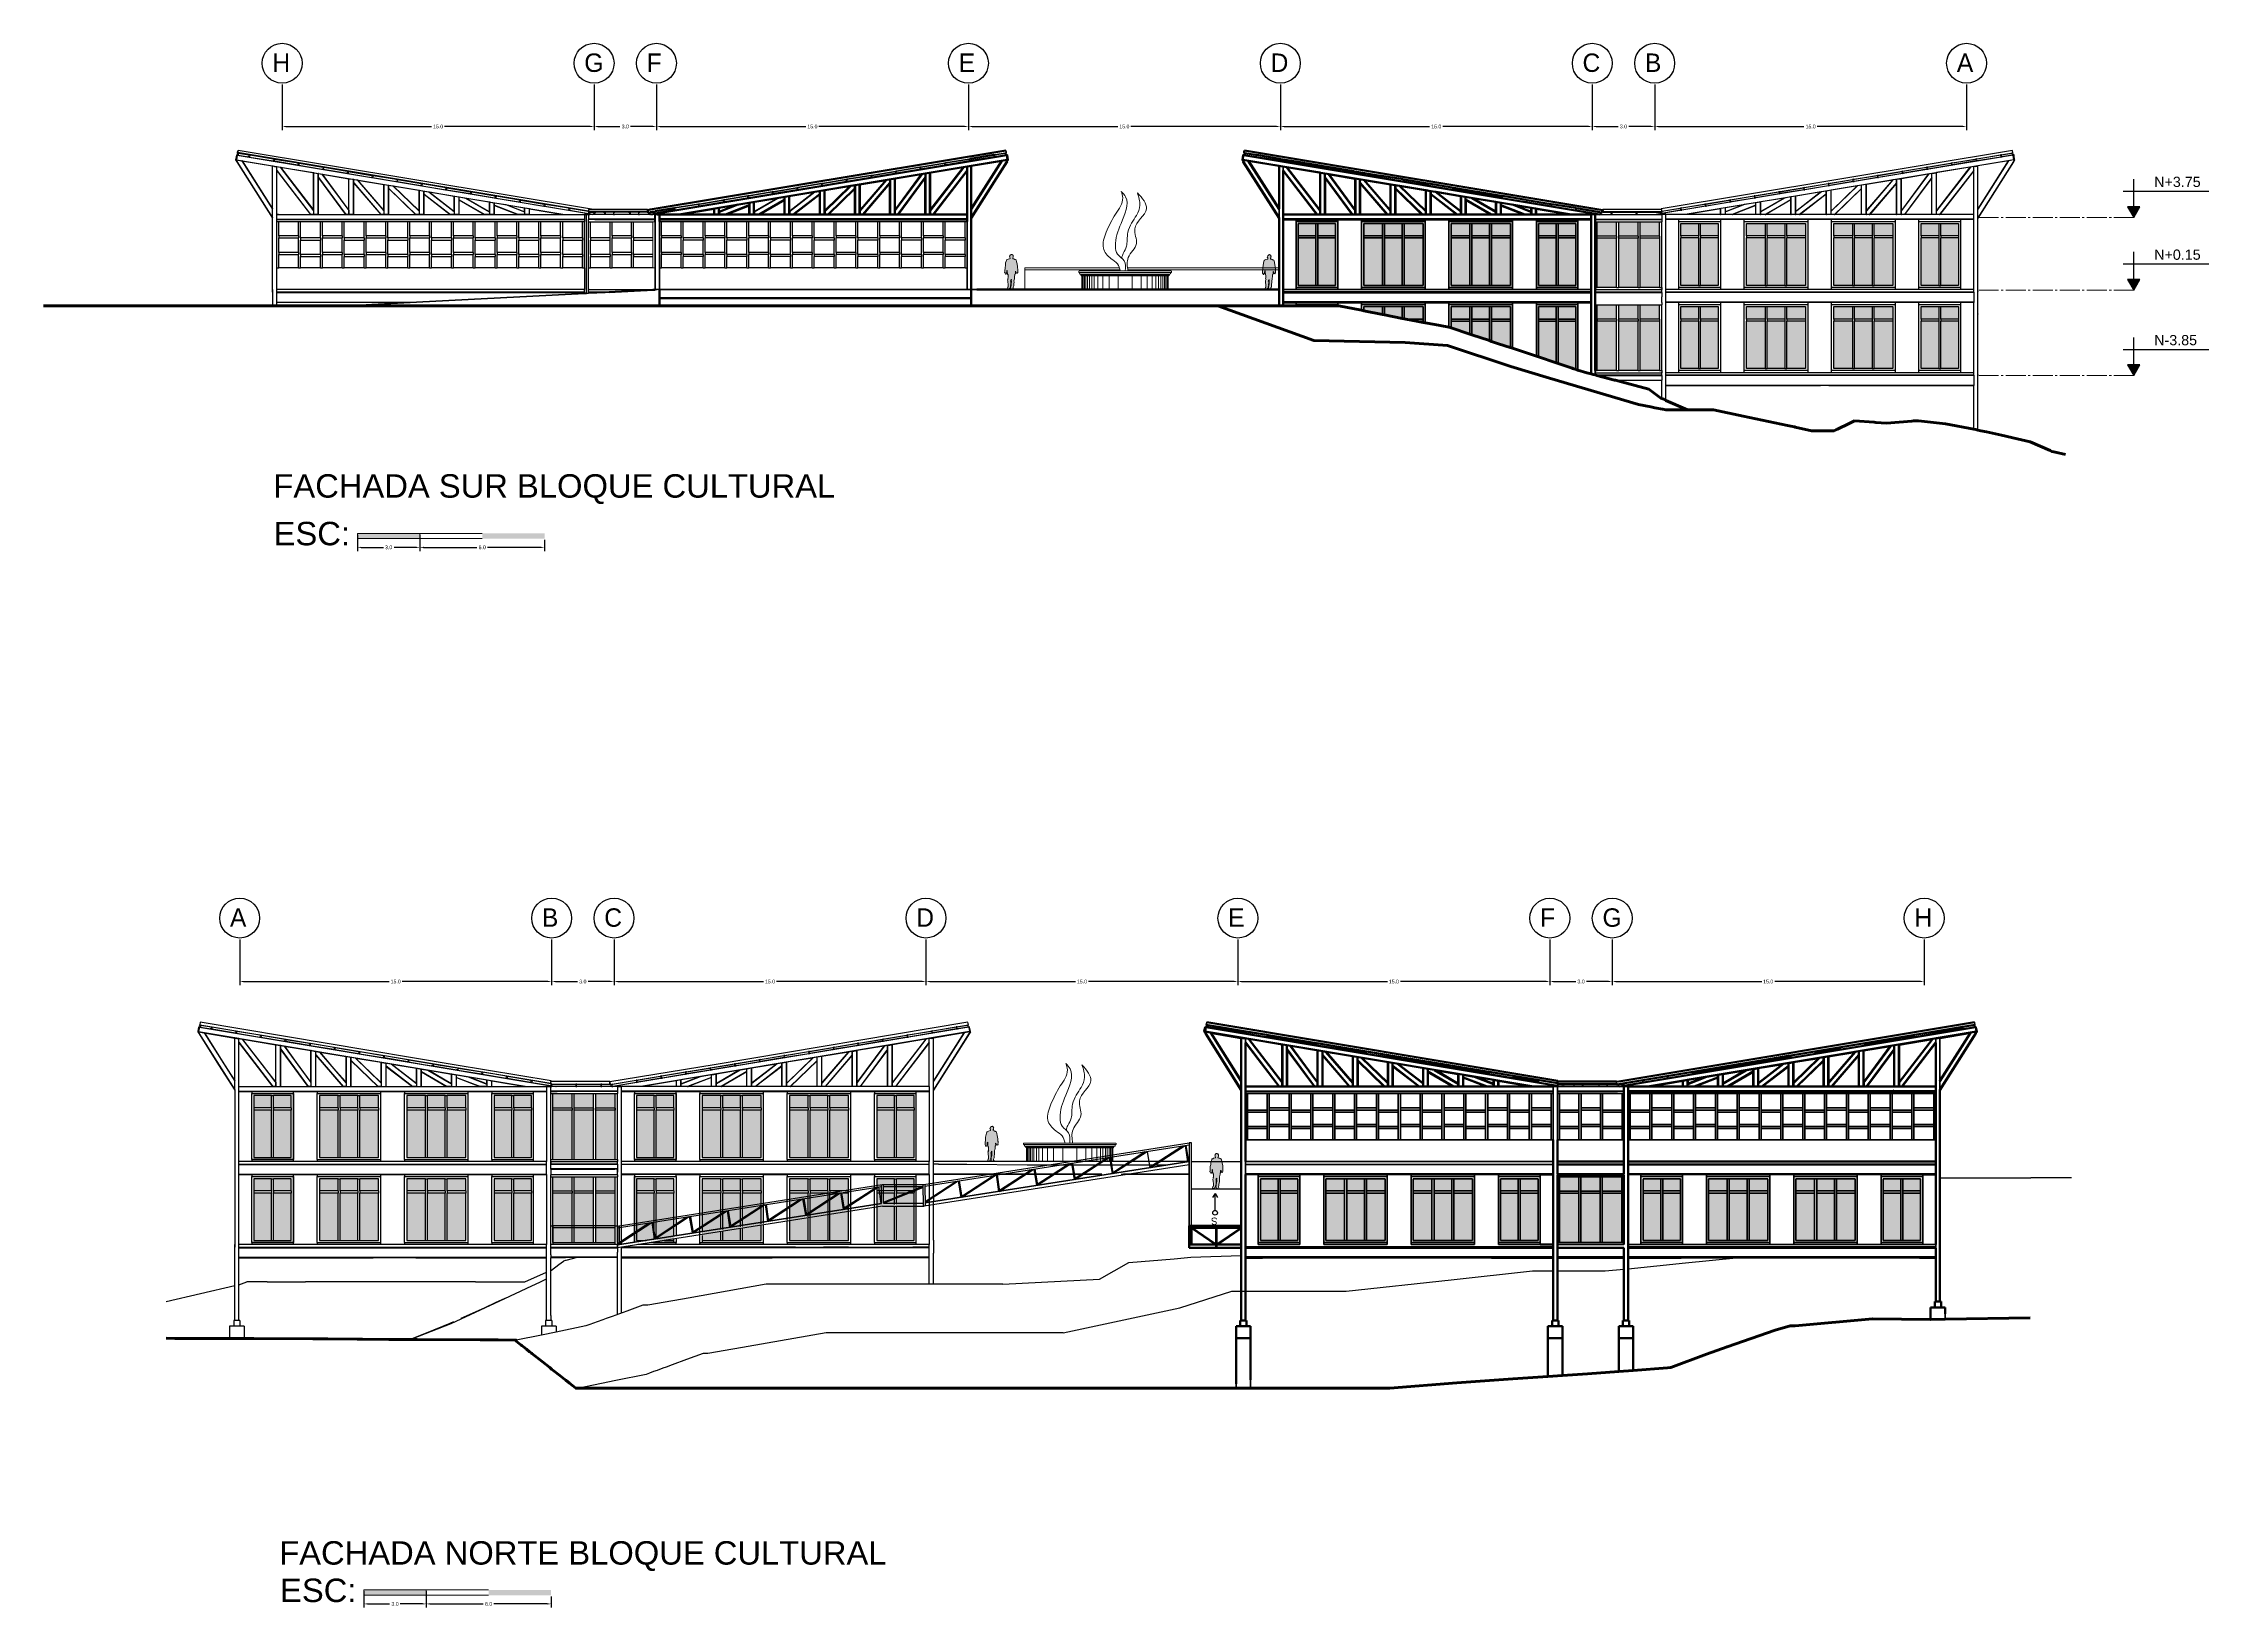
# Model space of a CAD drawing. Header units: metres. Extents: x -57 to 501, y 45 to 307.
# Drawn here: x 50 to 154.1, y 231.9 to 307.2 of the extents above; entities that cross this region are included whole.
import ezdxf

# ---------------------------------------------------------------- set-up
doc = ezdxf.new("R2010")
doc.units = ezdxf.units.M
doc.linetypes.add('ACAD_ISO04W100', pattern=[30, 24, -3, 0, -3])
for name, color, linetype, lineweight in [('Acotación', 250, 'Continuous', 9), ('Fachadas', 253, 'Continuous', 9), ('Lámina', 7, 'Continuous', 30), ('mobiliario', 252, 'Continuous', 9)]:
    doc.layers.add(name, color=color, linetype=linetype, lineweight=lineweight)
doc.layers.add('atras', color=7, linetype='Continuous')
doc.styles.add('Anotativo', font='arial.ttf')
doc.dimstyles.get("Standard").update_dxf_attribs({"dimtxt": 0.18, "dimasz": 0.18, "dimexe": 0.18, "dimexo": 0.0625, "dimgap": 0.09, "dimtad": 0, "dimtih": 1, "dimtoh": 1, "dimdec": 1, "dimzin": 0, "dimdsep": 46, "dimtxsty": 'Standard', "dimcen": 0.09, "dimadec": 0, "dimazin": 0, "dimtfac": 1, "dimtdec": 1, "dimtofl": 0, "dimtmove": 0, "dimatfit": 3, "dimfxl": 1, "dimtolj": 1, "dimtzin": 0, "dimarcsym": 0})

msp = doc.modelspace()

# ---------------------------------------------------------------- texts
at = {"layer": 'atras', "color": 252, "true_color": 0x939598, "style": 'Anotativo'}
for s, p in [('N+3.75', (151.52, 300.26)), ('N+0.15', (151.52, 296.76)), ('N-3.85', (151.52, 292.65))]:
    msp.add_text(s, height=0.492, dxfattribs=at).set_placement(p)
at = {"layer": 'atras', "color": 252, "true_color": 0x939598, "char_height": 0.886, "attachment_point": 1}
for s, width, insert in [('H', 0.6267, (61.03, 306.68)), ('G', 0.8858, (76.03, 306.68)), ('F', 0.6267, (79.03, 306.68)), ('E', 0.8858, (94.03, 306.68)), ('D', 0.6267, (109.03, 306.68)), ('C', 0.6267, (124.03, 306.68)), ('B', 0.6267, (127.03, 306.68)), ('A', 0.6267, (142.03, 306.68)), ('A', 0.6267, (58.99, 265.57)), ('B', 0.8858, (73.99, 265.57)), ('C', 0.6267, (76.99, 265.57)), ('D', 0.8858, (91.99, 265.57)), ('E', 0.6267, (106.99, 265.57)), ('F', 0.6267, (121.99, 265.57)), ('G', 0.6267, (124.99, 265.57)), ('H', 0.6267, (139.99, 265.57))]:
    msp.add_mtext_dynamic_manual_height_columns(s, width=width, gutter_width=4.43, heights=[0], dxfattribs=dict(at, insert=insert))
at = {"layer": 'atras', "color": 251, "true_color": 0x636466, "insert": (106.48, 250.35), "char_height": 0.35, "attachment_point": 1, "rotation": 180}
msp.add_mtext_dynamic_manual_height_columns('S', width=0.2912, gutter_width=8.74, heights=[0], dxfattribs=at)
at = {"layer": 'Lámina', "color": 7, "linetype": 'Continuous', "style": 'Anotativo'}
for s, height, p in [('FACHADA SUR BLOQUE CULTURAL', 1.1265, (61.08, 285.32)), ('ESC:', 1.127, (61.09, 283.03)), ('FACHADA NORTE BLOQUE CULTURAL', 1.1265, (61.36, 234.01)), ('ESC:', 1.127, (61.4, 232.21))]:
    msp.add_text(s, height=height, dxfattribs=at).set_placement(p)

# ---------------------------------------------------------------- blocks, each defined once
blk = doc.blocks.new('*D7')
at = {"layer": 'atras', "color": 0, "lineweight": -2, "transparency": 16777216}
for p, q in [((61.5, 305.19), (61.5, 302.99)), ((76.5, 305.19), (76.5, 302.99)), ((61.68, 303.17), (68.68, 303.17)), ((76.32, 303.17), (69.31, 303.17))]:
    blk.add_line(p, q, dxfattribs=at)
at = {"layer": 'atras', "color": 0, "transparency": 16777216}
for points in [[(61.68, 303.2), (61.68, 303.14), (61.5, 303.17)], [(76.32, 303.2), (76.32, 303.14), (76.5, 303.17)]]:
    blk.add_solid(points, dxfattribs=at)
at = {"layer": 'Defpoints', "color": 0, "transparency": 16777216}
for p in [(61.5, 305.25), (76.5, 305.25), (76.5, 303.17)]:
    blk.add_point(p, dxfattribs=at)
at = {"layer": 'atras', "color": 0, "transparency": 16777216, "insert": (69, 303.17), "char_height": 0.18, "attachment_point": 5}
blk.add_mtext('\\A1;15.0', dxfattribs=at)
blk = doc.blocks.new('*D8')
at = {"layer": 'atras', "color": 0, "lineweight": -2, "transparency": 16777216}
for p, q in [((76.5, 305.19), (76.5, 302.99)), ((79.5, 305.19), (79.5, 302.99)), ((76.68, 303.17), (77.74, 303.17)), ((79.32, 303.17), (78.25, 303.17))]:
    blk.add_line(p, q, dxfattribs=at)
at = {"layer": 'atras', "color": 0, "transparency": 16777216}
for points in [[(76.68, 303.2), (76.68, 303.14), (76.5, 303.17)], [(79.32, 303.2), (79.32, 303.14), (79.5, 303.17)]]:
    blk.add_solid(points, dxfattribs=at)
at = {"layer": 'Defpoints', "color": 0, "transparency": 16777216}
for p in [(76.5, 305.25), (79.5, 305.25), (79.5, 303.17)]:
    blk.add_point(p, dxfattribs=at)
at = {"layer": 'atras', "color": 0, "transparency": 16777216, "insert": (78, 303.17), "char_height": 0.18, "attachment_point": 5}
blk.add_mtext('\\A1;3.0', dxfattribs=at)
blk = doc.blocks.new('*D2')
at = {"layer": 'atras', "color": 0, "lineweight": -2, "transparency": 16777216}
for p, q in [((79.5, 305.19), (79.5, 302.99)), ((94.5, 305.19), (94.5, 302.99)), ((79.68, 303.17), (86.68, 303.17)), ((94.32, 303.17), (87.31, 303.17))]:
    blk.add_line(p, q, dxfattribs=at)
at = {"layer": 'atras', "color": 0, "transparency": 16777216}
for points in [[(79.68, 303.2), (79.68, 303.14), (79.5, 303.17)], [(94.32, 303.2), (94.32, 303.14), (94.5, 303.17)]]:
    blk.add_solid(points, dxfattribs=at)
at = {"layer": 'Defpoints', "color": 0, "transparency": 16777216}
for p in [(79.5, 305.25), (94.5, 305.25), (94.5, 303.17)]:
    blk.add_point(p, dxfattribs=at)
at = {"layer": 'atras', "color": 0, "transparency": 16777216, "insert": (87, 303.17), "char_height": 0.18, "attachment_point": 5}
blk.add_mtext('\\A1;15.0', dxfattribs=at)
blk = doc.blocks.new('*D3')
at = {"layer": 'atras', "color": 0, "lineweight": -2, "transparency": 16777216}
for p, q in [((94.5, 305.19), (94.5, 302.99)), ((109.5, 305.19), (109.5, 302.99)), ((94.68, 303.17), (101.68, 303.17)), ((109.32, 303.17), (102.31, 303.17))]:
    blk.add_line(p, q, dxfattribs=at)
at = {"layer": 'atras', "color": 0, "transparency": 16777216}
for points in [[(94.68, 303.2), (94.68, 303.14), (94.5, 303.17)], [(109.32, 303.2), (109.32, 303.14), (109.5, 303.17)]]:
    blk.add_solid(points, dxfattribs=at)
at = {"layer": 'Defpoints', "color": 0, "transparency": 16777216}
for p in [(94.5, 305.25), (109.5, 305.25), (109.5, 303.17)]:
    blk.add_point(p, dxfattribs=at)
at = {"layer": 'atras', "color": 0, "transparency": 16777216, "insert": (102, 303.17), "char_height": 0.18, "attachment_point": 5}
blk.add_mtext('\\A1;15.0', dxfattribs=at)
blk = doc.blocks.new('*D4')
at = {"layer": 'atras', "color": 0, "lineweight": -2, "transparency": 16777216}
for p, q in [((109.5, 305.19), (109.5, 302.99)), ((124.5, 305.19), (124.5, 302.99)), ((109.68, 303.17), (116.68, 303.17)), ((124.32, 303.17), (117.31, 303.17))]:
    blk.add_line(p, q, dxfattribs=at)
at = {"layer": 'atras', "color": 0, "transparency": 16777216}
for points in [[(109.68, 303.2), (109.68, 303.14), (109.5, 303.17)], [(124.32, 303.2), (124.32, 303.14), (124.5, 303.17)]]:
    blk.add_solid(points, dxfattribs=at)
at = {"layer": 'Defpoints', "color": 0, "transparency": 16777216}
for p in [(109.5, 305.25), (124.5, 305.25), (124.5, 303.17)]:
    blk.add_point(p, dxfattribs=at)
at = {"layer": 'atras', "color": 0, "transparency": 16777216, "insert": (117, 303.17), "char_height": 0.18, "attachment_point": 5}
blk.add_mtext('\\A1;15.0', dxfattribs=at)
blk = doc.blocks.new('*D5')
at = {"layer": 'atras', "color": 0, "lineweight": -2, "transparency": 16777216}
for p, q in [((124.5, 305.19), (124.5, 302.99)), ((127.5, 305.19), (127.5, 302.99)), ((124.68, 303.17), (125.74, 303.17)), ((127.32, 303.17), (126.25, 303.17))]:
    blk.add_line(p, q, dxfattribs=at)
at = {"layer": 'atras', "color": 0, "transparency": 16777216}
for points in [[(124.68, 303.2), (124.68, 303.14), (124.5, 303.17)], [(127.32, 303.2), (127.32, 303.14), (127.5, 303.17)]]:
    blk.add_solid(points, dxfattribs=at)
at = {"layer": 'Defpoints', "color": 0, "transparency": 16777216}
for p in [(124.5, 305.25), (127.5, 305.25), (127.5, 303.17)]:
    blk.add_point(p, dxfattribs=at)
at = {"layer": 'atras', "color": 0, "transparency": 16777216, "insert": (126, 303.17), "char_height": 0.18, "attachment_point": 5}
blk.add_mtext('\\A1;3.0', dxfattribs=at)
blk = doc.blocks.new('*D6')
at = {"layer": 'atras', "color": 0, "lineweight": -2, "transparency": 16777216}
for p, q in [((127.5, 305.19), (127.5, 302.99)), ((142.5, 305.19), (142.5, 302.99)), ((127.68, 303.17), (134.68, 303.17)), ((142.32, 303.17), (135.31, 303.17))]:
    blk.add_line(p, q, dxfattribs=at)
at = {"layer": 'atras', "color": 0, "transparency": 16777216}
for points in [[(127.68, 303.2), (127.68, 303.14), (127.5, 303.17)], [(142.32, 303.2), (142.32, 303.14), (142.5, 303.17)]]:
    blk.add_solid(points, dxfattribs=at)
at = {"layer": 'Defpoints', "color": 0, "transparency": 16777216}
for p in [(127.5, 305.25), (142.5, 305.25), (142.5, 303.17)]:
    blk.add_point(p, dxfattribs=at)
at = {"layer": 'atras', "color": 0, "transparency": 16777216, "insert": (135, 303.17), "char_height": 0.18, "attachment_point": 5}
blk.add_mtext('\\A1;15.0', dxfattribs=at)
blk = doc.blocks.new('*D14')
at = {"layer": 'atras', "color": 0, "lineweight": -2, "transparency": 16777216}
for p, q in [((59.46, 264.07), (59.46, 261.87)), ((74.46, 264.07), (74.46, 261.87)), ((59.64, 262.05), (66.65, 262.05)), ((74.28, 262.05), (67.28, 262.05))]:
    blk.add_line(p, q, dxfattribs=at)
at = {"layer": 'atras', "color": 0, "transparency": 16777216}
for points in [[(59.64, 262.08), (59.64, 262.02), (59.46, 262.05)], [(74.28, 262.08), (74.28, 262.02), (74.46, 262.05)]]:
    blk.add_solid(points, dxfattribs=at)
at = {"layer": 'Defpoints', "color": 0, "transparency": 16777216}
for p in [(59.46, 264.14), (74.46, 264.14), (74.46, 262.05)]:
    blk.add_point(p, dxfattribs=at)
at = {"layer": 'atras', "color": 0, "transparency": 16777216, "insert": (66.96, 262.05), "char_height": 0.18, "attachment_point": 5}
blk.add_mtext('\\A1;15.0', dxfattribs=at)
blk = doc.blocks.new('*D15')
at = {"layer": 'atras', "color": 0, "lineweight": -2, "transparency": 16777216}
for p, q in [((74.46, 264.07), (74.46, 261.87)), ((77.46, 264.07), (77.46, 261.87)), ((74.64, 262.05), (75.71, 262.05)), ((77.28, 262.05), (76.22, 262.05))]:
    blk.add_line(p, q, dxfattribs=at)
at = {"layer": 'atras', "color": 0, "transparency": 16777216}
for points in [[(74.64, 262.08), (74.64, 262.02), (74.46, 262.05)], [(77.28, 262.08), (77.28, 262.02), (77.46, 262.05)]]:
    blk.add_solid(points, dxfattribs=at)
at = {"layer": 'Defpoints', "color": 0, "transparency": 16777216}
for p in [(74.46, 264.14), (77.46, 264.14), (77.46, 262.05)]:
    blk.add_point(p, dxfattribs=at)
at = {"layer": 'atras', "color": 0, "transparency": 16777216, "insert": (75.96, 262.05), "char_height": 0.18, "attachment_point": 5}
blk.add_mtext('\\A1;3.0', dxfattribs=at)
blk = doc.blocks.new('*D9')
at = {"layer": 'atras', "color": 0, "lineweight": -2, "transparency": 16777216}
for p, q in [((77.46, 264.07), (77.46, 261.87)), ((92.46, 264.07), (92.46, 261.87)), ((77.64, 262.05), (84.65, 262.05)), ((92.28, 262.05), (85.28, 262.05))]:
    blk.add_line(p, q, dxfattribs=at)
at = {"layer": 'atras', "color": 0, "transparency": 16777216}
for points in [[(77.64, 262.08), (77.64, 262.02), (77.46, 262.05)], [(92.28, 262.08), (92.28, 262.02), (92.46, 262.05)]]:
    blk.add_solid(points, dxfattribs=at)
at = {"layer": 'Defpoints', "color": 0, "transparency": 16777216}
for p in [(77.46, 264.14), (92.46, 264.14), (92.46, 262.05)]:
    blk.add_point(p, dxfattribs=at)
at = {"layer": 'atras', "color": 0, "transparency": 16777216, "insert": (84.96, 262.05), "char_height": 0.18, "attachment_point": 5}
blk.add_mtext('\\A1;15.0', dxfattribs=at)
blk = doc.blocks.new('*D10')
at = {"layer": 'atras', "color": 0, "lineweight": -2, "transparency": 16777216}
for p, q in [((92.46, 264.07), (92.46, 261.87)), ((107.46, 264.07), (107.46, 261.87)), ((92.64, 262.05), (99.65, 262.05)), ((107.28, 262.05), (100.28, 262.05))]:
    blk.add_line(p, q, dxfattribs=at)
at = {"layer": 'atras', "color": 0, "transparency": 16777216}
for points in [[(92.64, 262.08), (92.64, 262.02), (92.46, 262.05)], [(107.28, 262.08), (107.28, 262.02), (107.46, 262.05)]]:
    blk.add_solid(points, dxfattribs=at)
at = {"layer": 'Defpoints', "color": 0, "transparency": 16777216}
for p in [(92.46, 264.14), (107.46, 264.14), (107.46, 262.05)]:
    blk.add_point(p, dxfattribs=at)
at = {"layer": 'atras', "color": 0, "transparency": 16777216, "insert": (99.96, 262.05), "char_height": 0.18, "attachment_point": 5}
blk.add_mtext('\\A1;15.0', dxfattribs=at)
blk = doc.blocks.new('*D11')
at = {"layer": 'atras', "color": 0, "lineweight": -2, "transparency": 16777216}
for p, q in [((107.46, 264.07), (107.46, 261.87)), ((122.46, 264.07), (122.46, 261.87)), ((107.64, 262.05), (114.65, 262.05)), ((122.28, 262.05), (115.28, 262.05))]:
    blk.add_line(p, q, dxfattribs=at)
at = {"layer": 'atras', "color": 0, "transparency": 16777216}
for points in [[(107.64, 262.08), (107.64, 262.02), (107.46, 262.05)], [(122.28, 262.08), (122.28, 262.02), (122.46, 262.05)]]:
    blk.add_solid(points, dxfattribs=at)
at = {"layer": 'Defpoints', "color": 0, "transparency": 16777216}
for p in [(107.46, 264.14), (122.46, 264.14), (122.46, 262.05)]:
    blk.add_point(p, dxfattribs=at)
at = {"layer": 'atras', "color": 0, "transparency": 16777216, "insert": (114.96, 262.05), "char_height": 0.18, "attachment_point": 5}
blk.add_mtext('\\A1;15.0', dxfattribs=at)
blk = doc.blocks.new('*D12')
at = {"layer": 'atras', "color": 0, "lineweight": -2, "transparency": 16777216}
for p, q in [((122.46, 264.07), (122.46, 261.87)), ((125.46, 264.07), (125.46, 261.87)), ((122.64, 262.05), (123.71, 262.05)), ((125.28, 262.05), (124.22, 262.05))]:
    blk.add_line(p, q, dxfattribs=at)
at = {"layer": 'atras', "color": 0, "transparency": 16777216}
for points in [[(122.64, 262.08), (122.64, 262.02), (122.46, 262.05)], [(125.28, 262.08), (125.28, 262.02), (125.46, 262.05)]]:
    blk.add_solid(points, dxfattribs=at)
at = {"layer": 'Defpoints', "color": 0, "transparency": 16777216}
for p in [(122.46, 264.14), (125.46, 264.14), (125.46, 262.05)]:
    blk.add_point(p, dxfattribs=at)
at = {"layer": 'atras', "color": 0, "transparency": 16777216, "insert": (123.96, 262.05), "char_height": 0.18, "attachment_point": 5}
blk.add_mtext('\\A1;3.0', dxfattribs=at)
blk = doc.blocks.new('*D13')
at = {"layer": 'atras', "color": 0, "lineweight": -2, "transparency": 16777216}
for p, q in [((125.46, 264.07), (125.46, 261.87)), ((140.46, 264.07), (140.46, 261.87)), ((125.64, 262.05), (132.65, 262.05)), ((140.28, 262.05), (133.28, 262.05))]:
    blk.add_line(p, q, dxfattribs=at)
at = {"layer": 'atras', "color": 0, "transparency": 16777216}
for points in [[(125.64, 262.08), (125.64, 262.02), (125.46, 262.05)], [(140.28, 262.08), (140.28, 262.02), (140.46, 262.05)]]:
    blk.add_solid(points, dxfattribs=at)
at = {"layer": 'Defpoints', "color": 0, "transparency": 16777216}
for p in [(125.46, 264.14), (140.46, 264.14), (140.46, 262.05)]:
    blk.add_point(p, dxfattribs=at)
at = {"layer": 'atras', "color": 0, "transparency": 16777216, "insert": (132.96, 262.05), "char_height": 0.18, "attachment_point": 5}
blk.add_mtext('\\A1;15.0', dxfattribs=at)
blk = doc.blocks.new('*D74')
at = {"layer": 'Acotación', "color": 0, "lineweight": -2, "transparency": 16777216}
for p, q in [((65.12, 283.54), (65.12, 282.75)), ((68.12, 283.54), (68.12, 282.75)), ((65.3, 282.93), (66.37, 282.93)), ((67.94, 282.93), (66.88, 282.93))]:
    blk.add_line(p, q, dxfattribs=at)
at = {"layer": 'Acotación', "color": 0, "transparency": 16777216}
for points in [[(65.3, 282.96), (65.3, 282.9), (65.12, 282.93)], [(67.94, 282.96), (67.94, 282.9), (68.12, 282.93)]]:
    blk.add_solid(points, dxfattribs=at)
at = {"layer": 'Defpoints', "color": 0, "transparency": 16777216}
for p in [(65.12, 283.6), (68.12, 283.6), (68.12, 282.93)]:
    blk.add_point(p, dxfattribs=at)
at = {"layer": 'Acotación', "color": 0, "transparency": 16777216, "insert": (66.62, 282.93), "char_height": 0.18, "attachment_point": 5}
blk.add_mtext('\\A1;3.0', dxfattribs=at)
blk = doc.blocks.new('*D75')
at = {"layer": 'Acotación', "color": 0, "lineweight": -2, "transparency": 16777216}
for p, q in [((68.12, 283.29), (68.12, 282.75)), ((74.12, 283.29), (74.12, 282.75)), ((68.3, 282.93), (70.87, 282.93)), ((73.94, 282.93), (71.38, 282.93))]:
    blk.add_line(p, q, dxfattribs=at)
at = {"layer": 'Acotación', "color": 0, "transparency": 16777216}
for points in [[(68.3, 282.96), (68.3, 282.9), (68.12, 282.93)], [(73.94, 282.96), (73.94, 282.9), (74.12, 282.93)]]:
    blk.add_solid(points, dxfattribs=at)
at = {"layer": 'Defpoints', "color": 0, "transparency": 16777216}
for p in [(68.12, 283.35), (74.12, 283.35), (74.12, 282.93)]:
    blk.add_point(p, dxfattribs=at)
at = {"layer": 'Acotación', "color": 0, "transparency": 16777216, "insert": (71.12, 282.93), "char_height": 0.18, "attachment_point": 5}
blk.add_mtext('\\A1;6.0', dxfattribs=at)
blk = doc.blocks.new('*D76')
at = {"layer": 'Acotación', "color": 0, "lineweight": -2, "transparency": 16777216}
for p, q in [((65.43, 232.73), (65.43, 231.94)), ((68.43, 232.73), (68.43, 231.94)), ((65.61, 232.12), (66.67, 232.12)), ((68.25, 232.12), (67.18, 232.12))]:
    blk.add_line(p, q, dxfattribs=at)
at = {"layer": 'Acotación', "color": 0, "transparency": 16777216}
for points in [[(65.61, 232.15), (65.61, 232.09), (65.43, 232.12)], [(68.25, 232.15), (68.25, 232.09), (68.43, 232.12)]]:
    blk.add_solid(points, dxfattribs=at)
at = {"layer": 'Defpoints', "color": 0, "transparency": 16777216}
for p in [(65.43, 232.79), (68.43, 232.79), (68.43, 232.12)]:
    blk.add_point(p, dxfattribs=at)
at = {"layer": 'Acotación', "color": 0, "transparency": 16777216, "insert": (66.93, 232.12), "char_height": 0.18, "attachment_point": 5}
blk.add_mtext('\\A1;3.0', dxfattribs=at)
blk = doc.blocks.new('*D77')
at = {"layer": 'Acotación', "color": 0, "lineweight": -2, "transparency": 16777216}
for p, q in [((68.43, 232.48), (68.43, 231.94)), ((74.43, 232.48), (74.43, 231.94)), ((68.61, 232.12), (71.17, 232.12)), ((74.25, 232.12), (71.68, 232.12))]:
    blk.add_line(p, q, dxfattribs=at)
at = {"layer": 'Acotación', "color": 0, "transparency": 16777216}
for points in [[(68.61, 232.15), (68.61, 232.09), (68.43, 232.12)], [(74.25, 232.15), (74.25, 232.09), (74.43, 232.12)]]:
    blk.add_solid(points, dxfattribs=at)
at = {"layer": 'Defpoints', "color": 0, "transparency": 16777216}
for p in [(68.43, 232.54), (74.43, 232.54), (74.43, 232.12)]:
    blk.add_point(p, dxfattribs=at)
at = {"layer": 'Acotación', "color": 0, "transparency": 16777216, "insert": (71.43, 232.12), "char_height": 0.18, "attachment_point": 5}
blk.add_mtext('\\A1;6.0', dxfattribs=at)

# ---------------------------------------------------------------- dimensions: what is measured, and where the dimension line sits
at = {"layer": 'Acotación'}
for base, p1, p2, picture, middle in [((68.12, 282.93), (65.12, 283.6), (68.12, 283.6), '*D74', (66.62, 282.93)), ((74.12, 282.93), (68.12, 283.35), (74.12, 283.35), '*D75', (71.12, 282.93)), ((68.43, 232.12), (65.43, 232.79), (68.43, 232.79), '*D76', (66.93, 232.12)), ((74.43, 232.12), (68.43, 232.54), (74.43, 232.54), '*D77', (71.43, 232.12))]:
    dim = msp.add_linear_dim(base=base, p1=p1, p2=p2, dimstyle='Standard', dxfattribs=at)
    dim.commit()
    dim.dimension.update_dxf_attribs({"geometry": picture, "text_midpoint": middle})
at = {"layer": 'atras', "color": 252, "true_color": 0x939598}
for base, p1, p2, picture, middle in [((76.5, 303.17), (61.5, 305.25), (76.5, 305.25), '*D7', (69, 303.17)), ((79.5, 303.17), (76.5, 305.25), (79.5, 305.25), '*D8', (78, 303.17)), ((94.5, 303.17), (79.5, 305.25), (94.5, 305.25), '*D2', (87, 303.17)), ((109.5, 303.17), (94.5, 305.25), (109.5, 305.25), '*D3', (102, 303.17)), ((124.5, 303.17), (109.5, 305.25), (124.5, 305.25), '*D4', (117, 303.17)), ((127.5, 303.17), (124.5, 305.25), (127.5, 305.25), '*D5', (126, 303.17)), ((142.5, 303.17), (127.5, 305.25), (142.5, 305.25), '*D6', (135, 303.17)), ((74.46, 262.05), (59.46, 264.14), (74.46, 264.14), '*D14', (66.96, 262.05)), ((77.46, 262.05), (74.46, 264.14), (77.46, 264.14), '*D15', (75.96, 262.05)), ((92.46, 262.05), (77.46, 264.14), (92.46, 264.14), '*D9', (84.96, 262.05)), ((107.46, 262.05), (92.46, 264.14), (107.46, 264.14), '*D10', (99.96, 262.05)), ((122.46, 262.05), (107.46, 264.14), (122.46, 264.14), '*D11', (114.96, 262.05)), ((125.46, 262.05), (122.46, 264.14), (125.46, 264.14), '*D12', (123.96, 262.05)), ((140.46, 262.05), (125.46, 264.14), (140.46, 264.14), '*D13', (132.96, 262.05))]:
    dim = msp.add_linear_dim(base=base, p1=p1, p2=p2, dimstyle='Standard', dxfattribs=at)
    dim.commit()
    dim.dimension.update_dxf_attribs({"geometry": picture, "text_midpoint": middle})

# ---------------------------------------------------------------- hatches: boundary and pattern name
h = msp.add_hatch(color=256)
h.dxf.hatch_style = 1
h.set_gradient(color1=(199, 200, 202), tint=1, name='CURVED')
h.paths.add_polyline_path([(90.94, 256.57), (90.09, 256.57), (90.09, 255.97), (90.94, 255.97)])
h.paths.add_polyline_path([(91.89, 256.57), (91.04, 256.57), (91.04, 255.97), (91.89, 255.97)])
h.paths.add_polyline_path([(90.94, 255.87), (90.09, 255.87), (90.09, 253.59), (90.94, 253.59)])
h.paths.add_polyline_path([(91.89, 255.87), (91.04, 255.87), (91.04, 253.59), (91.89, 253.59)])
h.paths.add_polyline_path([(83.54, 256.57), (82.69, 256.57), (82.69, 255.97), (83.54, 255.97)])
h.paths.add_polyline_path([(84.54, 256.57), (83.64, 256.57), (83.64, 255.97), (84.54, 255.97)])
h.paths.add_polyline_path([(83.54, 255.87), (82.69, 255.87), (82.69, 253.59), (83.54, 253.59)])
h.paths.add_polyline_path([(84.54, 255.87), (83.64, 255.87), (83.64, 253.59), (84.54, 253.59)])
h.paths.add_polyline_path([(86.79, 256.57), (85.89, 256.57), (85.89, 255.97), (86.79, 255.97)])
h.paths.add_polyline_path([(87.74, 256.57), (86.89, 256.57), (86.89, 255.97), (87.74, 255.97)])
h.paths.add_polyline_path([(86.79, 255.87), (85.89, 255.87), (85.89, 253.59), (86.79, 253.59)])
h.paths.add_polyline_path([(87.74, 255.87), (86.89, 255.87), (86.89, 253.59), (87.74, 253.59)])
h.paths.add_polyline_path([(88.74, 256.57), (87.84, 256.57), (87.84, 255.97), (88.74, 255.97)])
h.paths.add_polyline_path([(88.74, 255.87), (87.84, 255.87), (87.84, 253.59), (88.74, 253.59)])
h.paths.add_polyline_path([(79.39, 256.57), (78.54, 256.57), (78.54, 255.97), (79.39, 255.97)])
h.paths.add_polyline_path([(80.34, 256.57), (79.49, 256.57), (79.49, 255.97), (80.34, 255.97)])
h.paths.add_polyline_path([(79.39, 255.87), (78.54, 255.87), (78.54, 253.59), (79.39, 253.59)])
h.paths.add_polyline_path([(80.34, 255.87), (79.49, 255.87), (79.49, 253.59), (80.34, 253.59)])
h.paths.add_polyline_path([(82.59, 256.57), (81.69, 256.57), (81.69, 255.97), (82.59, 255.97)])
h.paths.add_polyline_path([(82.59, 255.87), (81.69, 255.87), (81.69, 253.59), (82.59, 253.59)])
h.paths.add_polyline_path([(73.49, 255.87), (72.64, 255.87), (72.64, 253.59), (73.49, 253.59)])
h.paths.add_polyline_path([(75.45, 256.66), (74.53, 256.66), (74.53, 256.64), (74.53, 256.63), (74.52, 256.64), (74.52, 255.96), (74.53, 255.96), (75.45, 255.96)])
h.paths.add_polyline_path([(76.48, 256.66), (75.56, 256.66), (75.55, 256.66), (75.55, 255.96), (75.56, 255.96), (76.48, 255.96), (76.48, 255.96)])
h.paths.add_polyline_path([(77.52, 256.66), (76.59, 256.66), (76.58, 256.66), (76.58, 255.96), (76.59, 255.96), (77.51, 255.96), (77.52, 255.96)])
h.paths.add_polyline_path([(75.45, 255.86), (74.52, 255.86), (74.52, 253.49), (75.45, 253.49)])
h.paths.add_polyline_path([(76.48, 255.86), (76.48, 255.86), (75.56, 255.86), (75.55, 255.86), (75.55, 255.77), (75.55, 255.75), (75.55, 255.41), (75.55, 255.39), (75.55, 253.49), (75.56, 253.49), (76.48, 253.49)])
h.paths.add_polyline_path([(77.52, 255.86), (77.51, 255.86), (76.59, 255.86), (76.59, 254.51), (76.59, 254.49), (76.59, 254.14), (76.59, 254.13), (76.59, 253.49), (77.52, 253.49)])
h.paths.add_polyline_path([(60.99, 256.57), (60.14, 256.57), (60.14, 255.97), (60.99, 255.97)])
h.paths.add_polyline_path([(61.94, 256.57), (61.09, 256.57), (61.09, 255.97), (61.94, 255.97)])
h.paths.add_polyline_path([(60.99, 255.87), (60.14, 255.87), (60.14, 253.59), (60.99, 253.59)])
h.paths.add_polyline_path([(61.94, 255.87), (61.09, 255.87), (61.09, 253.59), (61.94, 253.59)])
h.paths.add_polyline_path([(64.19, 256.57), (63.29, 256.57), (63.29, 255.97), (64.19, 255.97)])
h.paths.add_polyline_path([(65.14, 256.57), (64.29, 256.57), (64.29, 255.97), (65.14, 255.97)])
h.paths.add_polyline_path([(66.14, 256.57), (65.24, 256.57), (65.24, 255.97), (66.14, 255.97)])
h.paths.add_polyline_path([(64.19, 255.87), (63.29, 255.87), (63.29, 253.59), (64.19, 253.59)])
h.paths.add_polyline_path([(65.14, 255.87), (64.29, 255.87), (64.29, 253.59), (65.14, 253.59)])
h.paths.add_polyline_path([(66.14, 255.87), (65.24, 255.87), (65.24, 253.59), (66.14, 253.59)])
h.paths.add_polyline_path([(68.39, 256.57), (67.49, 256.57), (67.49, 255.97), (68.39, 255.97)])
h.paths.add_polyline_path([(69.34, 256.57), (68.49, 256.57), (68.49, 255.97), (69.34, 255.97)])
h.paths.add_polyline_path([(70.34, 256.57), (69.44, 256.57), (69.44, 255.97), (70.34, 255.97)])
h.paths.add_polyline_path([(68.39, 255.87), (67.49, 255.87), (67.49, 253.59), (68.39, 253.59)])
h.paths.add_polyline_path([(69.34, 255.87), (68.49, 255.87), (68.49, 253.59), (69.34, 253.59)])
h.paths.add_polyline_path([(70.34, 255.87), (69.44, 255.87), (69.44, 253.59), (70.34, 253.59)])
h.paths.add_polyline_path([(72.54, 256.57), (71.69, 256.57), (71.69, 255.97), (72.54, 255.97)])
h.paths.add_polyline_path([(73.49, 256.57), (72.64, 256.57), (72.64, 255.97), (73.49, 255.97)])
h.paths.add_polyline_path([(72.54, 255.87), (71.69, 255.87), (71.69, 253.59), (72.54, 253.59)])
h = msp.add_hatch(color=256)
h.dxf.hatch_style = 1
h.set_gradient(color1=(199, 200, 202), tint=1, name='CURVED')
h.paths.add_polyline_path([(90.94, 252.57), (90.09, 252.57), (90.09, 251.98), (90.94, 251.98)])
h.paths.add_polyline_path([(91.89, 252.57), (91.04, 252.57), (91.04, 251.98), (91.89, 251.98)])
h.paths.add_polyline_path([(90.94, 251.88), (90.09, 251.88), (90.09, 249.6), (90.94, 249.6)])
h.paths.add_polyline_path([(91.89, 251.88), (91.04, 251.88), (91.04, 249.6), (91.89, 249.6)])
h.paths.add_polyline_path([(83.54, 252.57), (82.69, 252.57), (82.69, 251.98), (83.54, 251.98)])
h.paths.add_polyline_path([(84.54, 252.57), (83.64, 252.57), (83.64, 251.98), (84.54, 251.98)])
h.paths.add_polyline_path([(83.54, 251.88), (82.69, 251.88), (82.69, 249.6), (83.54, 249.6)])
h.paths.add_polyline_path([(84.54, 251.88), (83.64, 251.88), (83.64, 249.6), (84.54, 249.6)])
h.paths.add_polyline_path([(86.79, 252.57), (85.89, 252.57), (85.89, 251.98), (86.79, 251.98)])
h.paths.add_polyline_path([(87.74, 252.57), (86.89, 252.57), (86.89, 251.98), (87.74, 251.98)])
h.paths.add_polyline_path([(86.79, 251.88), (85.89, 251.88), (85.89, 249.6), (86.79, 249.6)])
h.paths.add_polyline_path([(87.74, 251.88), (86.89, 251.88), (86.89, 249.6), (87.74, 249.6)])
h.paths.add_polyline_path([(88.74, 252.57), (87.84, 252.57), (87.84, 251.98), (88.74, 251.98)])
h.paths.add_polyline_path([(88.74, 251.88), (87.84, 251.88), (87.84, 249.6), (88.74, 249.6)])
h.paths.add_polyline_path([(79.39, 252.57), (78.54, 252.57), (78.54, 251.98), (79.39, 251.98)])
h.paths.add_polyline_path([(80.34, 252.57), (79.49, 252.57), (79.49, 251.98), (80.34, 251.98)])
h.paths.add_polyline_path([(79.39, 251.88), (78.54, 251.88), (78.54, 249.6), (79.39, 249.6)])
h.paths.add_polyline_path([(80.34, 251.88), (79.49, 251.88), (79.49, 249.6), (80.34, 249.6)])
h.paths.add_polyline_path([(82.59, 252.57), (81.69, 252.57), (81.69, 251.98), (82.59, 251.98)])
h.paths.add_polyline_path([(82.59, 251.88), (81.69, 251.88), (81.69, 249.6), (82.59, 249.6)])
h.paths.add_polyline_path([(73.49, 251.88), (72.64, 251.88), (72.64, 249.6), (73.49, 249.6)])
h.paths.add_polyline_path([(75.45, 252.66), (74.53, 252.66), (74.53, 252.65), (74.53, 252.64), (74.52, 252.65), (74.52, 251.97), (74.53, 251.97), (75.45, 251.97)])
h.paths.add_polyline_path([(76.48, 252.66), (75.56, 252.66), (75.55, 252.66), (75.55, 251.97), (75.56, 251.97), (76.48, 251.97), (76.48, 251.97)])
h.paths.add_polyline_path([(77.52, 252.66), (76.59, 252.66), (76.58, 252.66), (76.58, 251.97), (76.59, 251.97), (77.51, 251.97), (77.52, 251.97)])
h.paths.add_polyline_path([(75.45, 251.87), (74.52, 251.87), (74.52, 249.5), (75.45, 249.5)])
h.paths.add_polyline_path([(76.48, 251.87), (76.48, 251.87), (75.56, 251.87), (75.55, 251.87), (75.55, 251.78), (75.55, 251.76), (75.55, 251.42), (75.55, 251.4), (75.55, 249.5), (75.56, 249.5), (76.48, 249.5)])
h.paths.add_polyline_path([(77.52, 251.87), (77.51, 251.87), (76.59, 251.87), (76.59, 250.51), (76.59, 250.5), (76.59, 250.15), (76.59, 250.14), (76.59, 249.5), (77.52, 249.5)])
h.paths.add_polyline_path([(60.99, 252.57), (60.14, 252.57), (60.14, 251.98), (60.99, 251.98)])
h.paths.add_polyline_path([(61.94, 252.57), (61.09, 252.57), (61.09, 251.98), (61.94, 251.98)])
h.paths.add_polyline_path([(60.99, 251.88), (60.14, 251.88), (60.14, 249.6), (60.99, 249.6)])
h.paths.add_polyline_path([(61.94, 251.88), (61.09, 251.88), (61.09, 249.6), (61.94, 249.6)])
h.paths.add_polyline_path([(64.19, 252.57), (63.29, 252.57), (63.29, 251.98), (64.19, 251.98)])
h.paths.add_polyline_path([(65.14, 252.57), (64.29, 252.57), (64.29, 251.98), (65.14, 251.98)])
h.paths.add_polyline_path([(66.14, 252.57), (65.24, 252.57), (65.24, 251.98), (66.14, 251.98)])
h.paths.add_polyline_path([(64.19, 251.88), (63.29, 251.88), (63.29, 249.6), (64.19, 249.6)])
h.paths.add_polyline_path([(65.14, 251.88), (64.29, 251.88), (64.29, 249.6), (65.14, 249.6)])
h.paths.add_polyline_path([(66.14, 251.88), (65.24, 251.88), (65.24, 249.6), (66.14, 249.6)])
h.paths.add_polyline_path([(68.39, 252.57), (67.49, 252.57), (67.49, 251.98), (68.39, 251.98)])
h.paths.add_polyline_path([(69.34, 252.57), (68.49, 252.57), (68.49, 251.98), (69.34, 251.98)])
h.paths.add_polyline_path([(70.34, 252.57), (69.44, 252.57), (69.44, 251.98), (70.34, 251.98)])
h.paths.add_polyline_path([(68.39, 251.88), (67.49, 251.88), (67.49, 249.6), (68.39, 249.6)])
h.paths.add_polyline_path([(69.34, 251.88), (68.49, 251.88), (68.49, 249.6), (69.34, 249.6)])
h.paths.add_polyline_path([(70.34, 251.88), (69.44, 251.88), (69.44, 249.6), (70.34, 249.6)])
h.paths.add_polyline_path([(72.54, 252.57), (71.69, 252.57), (71.69, 251.98), (72.54, 251.98)])
h.paths.add_polyline_path([(73.49, 252.57), (72.64, 252.57), (72.64, 251.98), (73.49, 251.98)])
h.paths.add_polyline_path([(72.54, 251.88), (71.69, 251.88), (71.69, 249.6), (72.54, 249.6)])
h = msp.add_hatch(color=256)
h.dxf.hatch_style = 1
h.set_gradient(color1=(199, 200, 202), tint=1, name='HEMISPHERICAL')
h.paths.add_polyline_path([(109.39, 252.57), (108.54, 252.57), (108.54, 251.98), (109.39, 251.98)])
h.paths.add_polyline_path([(110.34, 252.57), (109.49, 252.57), (109.49, 251.98), (110.34, 251.98)])
h.paths.add_polyline_path([(109.39, 251.88), (108.54, 251.88), (108.54, 250.3), (108.54, 249.6), (109.39, 249.6), (109.39, 250.3)])
h.paths.add_polyline_path([(110.34, 251.88), (109.49, 251.88), (109.49, 250.3), (109.49, 249.6), (110.34, 249.6), (110.34, 250.3)])
h.paths.add_polyline_path([(112.59, 252.57), (111.69, 252.57), (111.69, 251.98), (112.59, 251.98)])
h.paths.add_polyline_path([(113.54, 252.57), (112.69, 252.57), (112.69, 251.98), (113.54, 251.98)])
h.paths.add_polyline_path([(112.59, 251.88), (111.69, 251.88), (111.69, 250.3), (111.69, 249.6), (112.59, 249.6), (112.59, 250.3)])
h.paths.add_polyline_path([(113.54, 251.88), (112.69, 251.88), (112.69, 250.3), (112.69, 249.6), (113.54, 249.6), (113.54, 250.3)])
h.paths.add_polyline_path([(114.54, 252.57), (113.64, 252.57), (113.64, 251.98), (114.54, 251.98)])
h.paths.add_polyline_path([(114.54, 251.88), (113.64, 251.88), (113.64, 250.3), (113.64, 249.6), (114.54, 249.6), (114.54, 250.3)])
h.paths.add_polyline_path([(116.79, 252.57), (115.89, 252.57), (115.89, 251.98), (116.79, 251.98)])
h.paths.add_polyline_path([(117.74, 252.57), (116.89, 252.57), (116.89, 251.98), (117.74, 251.98)])
h.paths.add_polyline_path([(118.74, 252.57), (117.84, 252.57), (117.84, 251.98), (118.74, 251.98)])
h.paths.add_polyline_path([(116.79, 251.88), (115.89, 251.88), (115.89, 250.3), (115.89, 249.6), (116.79, 249.6), (116.79, 250.3)])
h.paths.add_polyline_path([(117.74, 251.88), (116.89, 251.88), (116.89, 250.3), (116.89, 249.6), (117.74, 249.6), (117.74, 250.3)])
h.paths.add_polyline_path([(118.74, 251.88), (117.84, 251.88), (117.84, 250.3), (117.84, 249.6), (118.74, 249.6), (118.74, 250.3)])
h.paths.add_polyline_path([(120.94, 252.57), (120.09, 252.57), (120.09, 251.98), (120.94, 251.98)])
h.paths.add_polyline_path([(121.89, 252.57), (121.04, 252.57), (121.04, 251.98), (121.89, 251.98)])
h.paths.add_polyline_path([(120.94, 251.88), (120.09, 251.88), (120.09, 250.3), (120.09, 249.6), (120.94, 249.6), (120.94, 250.3)])
h.paths.add_polyline_path([(121.89, 251.88), (121.04, 251.88), (121.04, 250.3), (121.04, 249.6), (121.89, 249.6), (121.89, 250.3)])
h.paths.add_polyline_path([(124.88, 252.66), (123.96, 252.66), (123.96, 251.97), (124.88, 251.97), (124.88, 251.97)])
h = msp.add_hatch(color=256)
h.dxf.hatch_style = 1
h.set_gradient(color1=(199, 200, 202), name='HEMISPHERICAL')
h.paths.add_polyline_path([(123.85, 252.66), (122.93, 252.66), (122.92, 252.66), (122.92, 251.97), (122.93, 251.97), (123.85, 251.97)])
h.paths.add_polyline_path([(125.92, 252.66), (124.99, 252.66), (124.98, 252.66), (124.98, 251.97), (124.99, 251.97), (125.91, 251.97), (125.92, 251.97)])
h.paths.add_polyline_path([(123.85, 251.87), (122.92, 251.87), (122.92, 250.3), (122.92, 249.5), (123.85, 249.5), (123.85, 250.3)])
h.paths.add_polyline_path([(124.88, 251.87), (124.88, 251.87), (123.96, 251.87), (123.95, 251.87), (123.95, 250.3), (123.95, 249.5), (123.96, 249.5), (124.88, 249.5), (124.88, 250.3)])
h.paths.add_polyline_path([(125.92, 251.87), (125.91, 251.87), (124.99, 251.87), (124.98, 251.87), (124.98, 250.3), (124.98, 249.5), (124.99, 249.5), (125.92, 249.5), (125.92, 250.3)])
h.paths.add_polyline_path([(127.79, 252.57), (126.94, 252.57), (126.94, 251.98), (127.79, 251.98)])
h.paths.add_polyline_path([(128.74, 252.57), (127.89, 252.57), (127.89, 251.98), (128.74, 251.98)])
h.paths.add_polyline_path([(127.79, 251.88), (126.94, 251.88), (126.94, 249.6), (127.79, 249.6)])
h.paths.add_polyline_path([(128.74, 251.88), (127.89, 251.88), (127.89, 249.6), (128.74, 249.6)])
h.paths.add_polyline_path([(130.99, 252.57), (130.09, 252.57), (130.09, 251.98), (130.99, 251.98)])
h.paths.add_polyline_path([(131.94, 252.57), (131.09, 252.57), (131.09, 251.98), (131.94, 251.98)])
h.paths.add_polyline_path([(132.94, 252.57), (132.04, 252.57), (132.04, 251.98), (132.94, 251.98)])
h.paths.add_polyline_path([(130.99, 251.88), (130.09, 251.88), (130.09, 249.6), (130.99, 249.6)])
h.paths.add_polyline_path([(131.94, 251.88), (131.09, 251.88), (131.09, 249.6), (131.94, 249.6)])
h.paths.add_polyline_path([(132.94, 251.88), (132.04, 251.88), (132.04, 249.6), (132.94, 249.6)])
h.paths.add_polyline_path([(135.19, 252.57), (134.29, 252.57), (134.29, 251.98), (135.19, 251.98)])
h.paths.add_polyline_path([(136.14, 252.57), (135.29, 252.57), (135.29, 251.98), (136.14, 251.98)])
h.paths.add_polyline_path([(137.14, 252.57), (136.24, 252.57), (136.24, 251.98), (137.14, 251.98)])
h.paths.add_polyline_path([(135.19, 251.88), (134.29, 251.88), (134.29, 249.6), (135.19, 249.6)])
h.paths.add_polyline_path([(136.14, 251.88), (135.29, 251.88), (135.29, 249.6), (136.14, 249.6)])
h.paths.add_polyline_path([(137.14, 251.88), (136.24, 251.88), (136.24, 249.6), (137.14, 249.6)])
h.paths.add_polyline_path([(139.34, 252.57), (138.49, 252.57), (138.49, 251.98), (139.34, 251.98)])
h.paths.add_polyline_path([(140.29, 252.57), (139.44, 252.57), (139.44, 251.98), (140.29, 251.98)])
h.paths.add_polyline_path([(139.34, 251.88), (138.49, 251.88), (138.49, 249.6), (139.34, 249.6)])
h.paths.add_polyline_path([(140.29, 251.88), (139.44, 251.88), (139.44, 249.6), (140.29, 249.6)])
at = {"layer": 'Acotación'}
h = msp.add_hatch(color=256, dxfattribs=at)
h.dxf.hatch_style = 1
h.paths.add_polyline_path([(68.12, 283.6), (65.12, 283.6), (65.12, 283.35), (68.12, 283.35)])
h.paths.add_polyline_path([(74.12, 283.6), (71.12, 283.6), (71.12, 283.35), (74.12, 283.35)])
h = msp.add_hatch(color=256, dxfattribs=at)
h.dxf.hatch_style = 1
h.paths.add_polyline_path([(68.43, 232.79), (65.43, 232.79), (65.43, 232.54), (68.43, 232.54)])
h.paths.add_polyline_path([(74.43, 232.79), (71.43, 232.79), (71.43, 232.54), (74.43, 232.54)])
at = {"layer": 'atras', "true_color": 0x939598}
h = msp.add_hatch(color=252, dxfattribs=at)
h.dxf.hatch_style = 1
h.paths.add_polyline_path([(150.83, 299.31), (150.24, 299.31), (150.54, 298.8)])
at = {"layer": 'atras'}
h = msp.add_hatch(color=256, dxfattribs=at)
h.dxf.hatch_style = 1
h.set_gradient(color1=(199, 200, 202), name='HEMISPHERICAL')
h.paths.add_polyline_path([(111.21, 298.5), (110.36, 298.5), (110.36, 297.91), (111.21, 297.91)])
h.paths.add_polyline_path([(112.16, 298.5), (111.31, 298.5), (111.31, 297.91), (112.16, 297.91)])
h.paths.add_polyline_path([(111.21, 297.81), (110.36, 297.81), (110.36, 295.53), (111.21, 295.53)])
h.paths.add_polyline_path([(112.16, 297.81), (111.31, 297.81), (111.31, 295.53), (112.16, 295.53)])
h.paths.add_polyline_path([(114.41, 298.5), (113.51, 298.5), (113.51, 297.91), (114.41, 297.91)])
h.paths.add_polyline_path([(115.36, 298.5), (114.51, 298.5), (114.51, 297.91), (115.36, 297.91)])
h.paths.add_polyline_path([(116.36, 298.5), (115.46, 298.5), (115.46, 297.91), (116.36, 297.91)])
h.paths.add_polyline_path([(114.41, 297.81), (113.51, 297.81), (113.51, 295.53), (114.41, 295.53)])
h.paths.add_polyline_path([(115.36, 297.81), (114.51, 297.81), (114.51, 295.53), (115.36, 295.53)])
h.paths.add_polyline_path([(116.36, 297.81), (115.46, 297.81), (115.46, 295.53), (116.36, 295.53)])
h.paths.add_polyline_path([(118.61, 297.81), (117.71, 297.81), (117.71, 295.53), (118.61, 295.53)])
h.paths.add_polyline_path([(119.56, 297.81), (118.71, 297.81), (118.71, 295.53), (119.56, 295.53)])
h.paths.add_polyline_path([(120.56, 297.81), (119.66, 297.81), (119.66, 295.53), (120.56, 295.53)])
h.paths.add_polyline_path([(120.56, 298.5), (119.66, 298.5), (119.66, 297.91), (120.56, 297.91)])
h.paths.add_polyline_path([(119.56, 298.5), (118.71, 298.5), (118.71, 297.91), (119.56, 297.91)])
h.paths.add_polyline_path([(118.61, 298.5), (117.71, 298.5), (117.71, 297.91), (118.61, 297.91)])
h.paths.add_polyline_path([(114.41, 294.51), (113.51, 294.51), (113.51, 294.31), (114.41, 294.13)])
h.paths.add_polyline_path([(115.36, 294.51), (114.51, 294.51), (114.51, 294.11), (115.36, 293.94)])
h.paths.add_polyline_path([(116.36, 294.51), (115.46, 294.51), (115.46, 293.92), (115.53, 293.91), (116.36, 293.91)])
h.paths.add_polyline_path([(118.61, 294.51), (117.71, 294.51), (117.71, 293.91), (118.61, 293.91)])
h.paths.add_polyline_path([(119.56, 294.51), (118.71, 294.51), (118.71, 293.91), (119.56, 293.91)])
h.paths.add_polyline_path([(120.56, 294.51), (119.66, 294.51), (119.66, 293.91), (120.56, 293.91)])
h.paths.add_polyline_path([(120.56, 293.81), (119.66, 293.81), (119.66, 292.83), (119.99, 292.72), (120.55, 292.54), (120.56, 292.54)])
h.paths.add_polyline_path([(119.56, 293.81), (118.71, 293.81), (118.71, 293.15), (119.56, 292.87)])
h.paths.add_polyline_path([(118.61, 293.81), (117.71, 293.81), (117.71, 293.48), (118.61, 293.18)])
h.paths.add_polyline_path([(122.76, 298.5), (121.91, 298.5), (121.91, 297.91), (122.76, 297.91)])
h.paths.add_polyline_path([(123.71, 298.5), (122.86, 298.5), (122.86, 297.91), (123.71, 297.91)])
h.paths.add_polyline_path([(122.76, 297.81), (121.91, 297.81), (121.91, 295.53), (122.76, 295.53)])
h.paths.add_polyline_path([(123.71, 297.81), (122.86, 297.81), (122.86, 295.53), (123.71, 295.53)])
h.paths.add_polyline_path([(122.76, 294.51), (121.91, 294.51), (121.91, 293.91), (122.76, 293.91)])
h.paths.add_polyline_path([(123.71, 294.51), (122.86, 294.51), (122.86, 293.91), (123.71, 293.91)])
h.paths.add_polyline_path([(122.76, 293.81), (121.91, 293.81), (121.91, 292.09), (122.76, 291.8)])
h.paths.add_polyline_path([(123.71, 293.81), (122.86, 293.81), (122.86, 291.77), (123.53, 291.54), (123.57, 291.53), (123.71, 291.53)])
h.paths.add_polyline_path([(125.67, 298.59), (125.67, 298.59), (124.74, 298.59), (124.74, 297.9), (124.74, 297.9), (125.67, 297.9)])
h.paths.add_polyline_path([(126.71, 298.59), (126.7, 298.59), (125.77, 298.59), (125.77, 297.9), (125.78, 297.9), (126.7, 297.9), (126.71, 297.9)])
h.paths.add_polyline_path([(127.74, 298.59), (126.81, 298.59), (126.81, 297.9), (127.72, 297.9), (127.74, 297.9)])
h.paths.add_polyline_path([(129.61, 298.5), (128.76, 298.5), (128.76, 297.91), (129.61, 297.91)])
h.paths.add_polyline_path([(130.56, 298.5), (129.71, 298.5), (129.71, 297.91), (130.56, 297.91)])
h.paths.add_polyline_path([(130.56, 297.81), (129.71, 297.81), (129.71, 295.53), (130.56, 295.53)])
h.paths.add_polyline_path([(129.61, 297.81), (128.76, 297.81), (128.76, 295.53), (129.61, 295.53)])
h.paths.add_polyline_path([(127.74, 297.8), (126.81, 297.8), (126.81, 295.43), (127.74, 295.43)])
h.paths.add_polyline_path([(126.71, 297.8), (126.7, 297.8), (125.77, 297.8), (125.77, 295.43), (126.71, 295.43)])
h.paths.add_polyline_path([(125.67, 297.8), (125.67, 297.8), (124.74, 297.8), (124.74, 295.43), (124.83, 295.43), (125.67, 295.43)])
h.paths.add_polyline_path([(125.67, 294.14), (125.67, 294.5), (125.67, 294.53), (125.67, 294.54), (125.67, 294.6), (125.67, 294.6), (124.74, 294.6), (124.74, 293.9), (124.74, 293.9), (125.67, 293.9)])
h.paths.add_polyline_path([(126.71, 294.18), (126.71, 294.42), (126.71, 294.54), (126.71, 294.6), (126.7, 294.6), (125.77, 294.6), (125.77, 293.9), (125.78, 293.9), (126.7, 293.9), (126.71, 293.9), (126.71, 293.94)])
h.paths.add_polyline_path([(127.74, 294.31), (127.74, 294.54), (127.74, 294.6), (127.72, 294.6), (126.81, 294.6), (126.81, 293.9), (127.72, 293.9), (127.74, 293.9)])
h.paths.add_polyline_path([(125.67, 293.46), (125.67, 293.5), (125.67, 293.54), (125.67, 293.8), (125.67, 293.8), (124.74, 293.8), (124.74, 293.8), (124.74, 291.43), (125.67, 291.43), (125.67, 291.43), (125.67, 291.49), (125.67, 291.52), (125.67, 291.67), (125.67, 291.92), (125.67, 291.96), (125.67, 292.31), (125.67, 292.41), (125.67, 292.54), (125.67, 292.95), (125.67, 293.01), (125.67, 293.07), (125.67, 293.11)])
h.paths.add_polyline_path([(126.71, 293.2), (126.71, 293.35), (126.71, 293.54), (126.71, 293.8), (126.7, 293.8), (125.78, 293.8), (125.77, 293.8), (125.77, 291.43), (126.7, 291.43), (126.71, 291.43), (126.71, 291.49), (126.71, 291.82), (126.71, 291.85), (126.71, 291.97), (126.71, 292.22), (126.71, 292.54), (126.71, 292.77), (126.71, 292.85), (126.71, 292.89), (126.71, 292.95)])
h.paths.add_polyline_path([(127.74, 293.8), (126.81, 293.8), (126.81, 291.43), (127.74, 291.43)])
h.paths.add_polyline_path([(129.61, 294.51), (128.76, 294.51), (128.76, 293.91), (129.61, 293.91)])
h.paths.add_polyline_path([(130.56, 294.51), (129.71, 294.51), (129.71, 293.91), (130.56, 293.91)])
h.paths.add_polyline_path([(129.61, 293.81), (128.76, 293.81), (128.76, 291.53), (129.61, 291.53)])
h.paths.add_polyline_path([(130.56, 293.81), (129.71, 293.81), (129.71, 291.53), (130.56, 291.53)])
h.paths.add_polyline_path([(132.81, 298.5), (131.91, 298.5), (131.91, 297.91), (132.81, 297.91)])
h.paths.add_polyline_path([(133.76, 298.5), (132.91, 298.5), (132.91, 297.91), (133.76, 297.91)])
h.paths.add_polyline_path([(134.76, 298.5), (133.86, 298.5), (133.86, 297.91), (134.76, 297.91)])
h.paths.add_polyline_path([(137.01, 298.5), (136.11, 298.5), (136.11, 297.91), (137.01, 297.91)])
h.paths.add_polyline_path([(137.96, 298.5), (137.11, 298.5), (137.11, 297.91), (137.96, 297.91)])
h.paths.add_polyline_path([(141.16, 298.5), (140.31, 298.5), (140.31, 297.91), (141.16, 297.91)])
h.paths.add_polyline_path([(138.96, 298.5), (138.06, 298.5), (138.06, 297.91), (138.96, 297.91)])
h.paths.add_polyline_path([(142.11, 298.5), (141.26, 298.5), (141.26, 297.91), (142.11, 297.91)])
h.paths.add_polyline_path([(142.11, 297.81), (141.26, 297.81), (141.26, 295.53), (142.11, 295.53)])
h.paths.add_polyline_path([(141.16, 297.81), (140.31, 297.81), (140.31, 295.53), (141.16, 295.53)])
h.paths.add_polyline_path([(138.96, 297.81), (138.06, 297.81), (138.06, 295.53), (138.96, 295.53)])
h.paths.add_polyline_path([(137.96, 297.81), (137.11, 297.81), (137.11, 295.53), (137.96, 295.53)])
h.paths.add_polyline_path([(137.01, 297.81), (136.11, 297.81), (136.11, 295.53), (137.01, 295.53)])
h.paths.add_polyline_path([(134.76, 297.81), (133.86, 297.81), (133.86, 295.53), (134.76, 295.53)])
h.paths.add_polyline_path([(133.76, 297.81), (132.91, 297.81), (132.91, 295.53), (133.76, 295.53)])
h.paths.add_polyline_path([(132.81, 297.81), (131.91, 297.81), (131.91, 295.53), (132.81, 295.53)])
h.paths.add_polyline_path([(132.81, 294.51), (131.91, 294.51), (131.91, 293.91), (132.81, 293.91)])
h.paths.add_polyline_path([(133.76, 294.51), (132.91, 294.51), (132.91, 293.91), (133.76, 293.91)])
h.paths.add_polyline_path([(134.76, 294.51), (133.86, 294.51), (133.86, 293.91), (134.76, 293.91)])
h.paths.add_polyline_path([(134.76, 293.81), (133.86, 293.81), (133.86, 291.53), (134.76, 291.53)])
h.paths.add_polyline_path([(133.76, 293.81), (132.91, 293.81), (132.91, 291.53), (133.76, 291.53)])
h.paths.add_polyline_path([(132.81, 293.81), (131.91, 293.81), (131.91, 291.53), (132.81, 291.53)])
h.paths.add_polyline_path([(137.01, 294.51), (136.11, 294.51), (136.11, 293.91), (137.01, 293.91)])
h.paths.add_polyline_path([(137.96, 294.51), (137.11, 294.51), (137.11, 293.91), (137.96, 293.91)])
h.paths.add_polyline_path([(138.96, 294.51), (138.06, 294.51), (138.06, 293.91), (138.96, 293.91)])
h.paths.add_polyline_path([(138.96, 293.81), (138.06, 293.81), (138.06, 291.53), (138.96, 291.53)])
h.paths.add_polyline_path([(137.96, 293.81), (137.11, 293.81), (137.11, 291.53), (137.96, 291.53)])
h.paths.add_polyline_path([(137.01, 293.81), (136.11, 293.81), (136.11, 291.53), (137.01, 291.53)])
h.paths.add_polyline_path([(141.16, 294.51), (140.31, 294.51), (140.31, 293.91), (141.16, 293.91)])
h.paths.add_polyline_path([(142.11, 294.51), (141.26, 294.51), (141.26, 293.91), (142.11, 293.91)])
h.paths.add_polyline_path([(142.11, 293.81), (141.26, 293.81), (141.26, 291.53), (142.11, 291.53)])
h.paths.add_polyline_path([(141.16, 293.81), (140.31, 293.81), (140.31, 291.53), (141.16, 291.53)])
at = {"layer": 'atras', "true_color": 0x939598}
h = msp.add_hatch(color=252, dxfattribs=at)
h.dxf.hatch_style = 1
h.paths.add_polyline_path([(150.83, 295.81), (150.24, 295.81), (150.54, 295.3)])
h = msp.add_hatch(color=252, dxfattribs=at)
h.dxf.hatch_style = 1
h.paths.add_polyline_path([(150.83, 291.7), (150.24, 291.7), (150.54, 291.19)])
at = {"layer": 'Fachadas', "true_color": 0x22346e}
h = msp.add_hatch(color=159, dxfattribs=at)
h.dxf.hatch_style = 1
edge = h.paths.add_edge_path()
edge.add_line((96.84, 296.57), (96.83, 296.61))
edge.add_line((96.83, 296.61), (96.82, 296.66))
edge.add_line((96.82, 296.66), (96.79, 296.76))
edge.add_line((96.79, 296.76), (96.76, 296.77))
edge.add_line((96.76, 296.77), (96.73, 296.78))
edge.add_line((96.73, 296.78), (96.71, 296.79))
edge.add_line((96.71, 296.79), (96.68, 296.8))
edge.add_line((96.68, 296.8), (96.64, 296.81))
edge.add_line((96.64, 296.81), (96.63, 296.83))
edge.add_line((96.63, 296.83), (96.64, 296.85))
edge.add_line((96.64, 296.85), (96.65, 296.88))
edge.add_line((96.65, 296.88), (96.65, 296.9))
edge.add_line((96.65, 296.9), (96.66, 296.92))
edge.add_line((96.66, 296.92), (96.66, 296.94))
edge.add_line((96.66, 296.94), (96.65, 296.96))
edge.add_line((96.65, 296.96), (96.64, 296.98))
edge.add_line((96.64, 296.98), (96.63, 297))
edge.add_line((96.63, 297), (96.6, 297.01))
edge.add_line((96.6, 297.01), (96.59, 297.02))
edge.add_line((96.59, 297.02), (96.55, 297.02))
edge.add_line((96.55, 297.02), (96.5, 296.97))
edge.add_line((96.5, 296.97), (96.49, 296.94))
edge.add_line((96.49, 296.94), (96.48, 296.91))
edge.add_line((96.48, 296.91), (96.5, 296.89))
edge.add_line((96.5, 296.89), (96.5, 296.87))
edge.add_line((96.5, 296.87), (96.51, 296.84))
edge.add_line((96.51, 296.84), (96.51, 296.82))
edge.add_line((96.51, 296.82), (96.48, 296.81))
edge.add_line((96.48, 296.81), (96.42, 296.79))
edge.add_line((96.42, 296.79), (96.38, 296.77))
edge.add_line((96.38, 296.77), (96.34, 296.76))
edge.add_line((96.34, 296.76), (96.33, 296.73))
edge.add_line((96.33, 296.73), (96.31, 296.69))
edge.add_line((96.31, 296.69), (96.29, 296.62))
edge.add_line((96.29, 296.62), (96.28, 296.49))
edge.add_line((96.28, 296.49), (96.26, 296.39))
edge.add_line((96.26, 296.39), (96.25, 296.21))
edge.add_line((96.25, 296.21), (96.24, 296.15))
edge.add_line((96.24, 296.15), (96.26, 296.14))
edge.add_line((96.26, 296.14), (96.27, 296.1))
edge.add_line((96.27, 296.1), (96.28, 296.07))
edge.add_line((96.28, 296.07), (96.31, 296.07))
edge.add_line((96.31, 296.07), (96.33, 296.1))
edge.add_line((96.33, 296.1), (96.34, 296.12))
edge.add_line((96.34, 296.12), (96.35, 296.19))
edge.add_line((96.35, 296.19), (96.35, 296.24))
edge.add_line((96.35, 296.24), (96.37, 296.25))
edge.add_line((96.37, 296.25), (96.37, 296.17))
edge.add_line((96.37, 296.17), (96.38, 296.11))
edge.add_line((96.38, 296.11), (96.38, 296.07))
edge.add_line((96.38, 296.07), (96.41, 296.03))
edge.add_line((96.41, 296.03), (96.41, 295.97))
edge.add_line((96.41, 295.97), (96.41, 295.91))
edge.add_line((96.41, 295.91), (96.4, 295.87))
edge.add_line((96.4, 295.87), (96.42, 295.85))
edge.add_line((96.42, 295.85), (96.4, 295.82))
edge.add_line((96.4, 295.82), (96.38, 295.78))
edge.add_line((96.38, 295.78), (96.39, 295.75))
edge.add_line((96.39, 295.75), (96.4, 295.71))
edge.add_line((96.4, 295.71), (96.41, 295.55))
edge.add_line((96.41, 295.55), (96.41, 295.54))
edge.add_line((96.41, 295.54), (96.41, 295.46))
edge.add_line((96.41, 295.46), (96.39, 295.45))
edge.add_line((96.39, 295.45), (96.38, 295.41))
edge.add_line((96.38, 295.41), (96.37, 295.38))
edge.add_line((96.37, 295.38), (96.37, 295.35))
edge.add_line((96.37, 295.35), (96.39, 295.33))
edge.add_line((96.39, 295.33), (96.42, 295.33))
edge.add_line((96.42, 295.33), (96.45, 295.33))
edge.add_line((96.45, 295.33), (96.47, 295.35))
edge.add_line((96.47, 295.35), (96.47, 295.36))
edge.add_line((96.47, 295.36), (96.48, 295.38))
edge.add_line((96.48, 295.38), (96.48, 295.4))
edge.add_line((96.48, 295.4), (96.51, 295.4))
edge.add_line((96.51, 295.4), (96.52, 295.42))
edge.add_line((96.52, 295.42), (96.52, 295.46))
edge.add_line((96.52, 295.46), (96.52, 295.49))
edge.add_line((96.52, 295.49), (96.53, 295.52))
edge.add_line((96.53, 295.52), (96.55, 295.52))
edge.add_line((96.55, 295.52), (96.53, 295.58))
edge.add_line((96.53, 295.58), (96.54, 295.62))
edge.add_line((96.54, 295.62), (96.54, 295.65))
edge.add_line((96.54, 295.65), (96.54, 295.73))
edge.add_line((96.54, 295.73), (96.52, 295.75))
edge.add_line((96.52, 295.75), (96.54, 295.78))
edge.add_line((96.54, 295.78), (96.55, 295.8))
edge.add_line((96.55, 295.8), (96.57, 295.83))
edge.add_line((96.57, 295.83), (96.58, 295.81))
edge.add_line((96.58, 295.81), (96.56, 295.78))
edge.add_line((96.56, 295.78), (96.57, 295.74))
edge.add_line((96.57, 295.74), (96.57, 295.68))
edge.add_line((96.57, 295.68), (96.56, 295.62))
edge.add_line((96.56, 295.62), (96.55, 295.52))
edge.add_line((96.55, 295.52), (96.54, 295.47))
edge.add_line((96.54, 295.47), (96.53, 295.4))
edge.add_line((96.53, 295.4), (96.54, 295.37))
edge.add_line((96.54, 295.37), (96.56, 295.34))
edge.add_line((96.56, 295.34), (96.59, 295.34))
edge.add_line((96.59, 295.34), (96.61, 295.33))
edge.add_line((96.61, 295.33), (96.65, 295.33))
edge.add_spline(control_points=[(96.65, 295.33), (96.66, 295.33), (96.67, 295.33), (96.69, 295.33)], knot_values=[1.132005, 1.132005, 1.132005, 1.132005, 1.134713, 1.134713, 1.134713, 1.134713], weights=[1, 1, 1, 1], degree=3, periodic=0)
edge.add_line((96.69, 295.33), (96.69, 295.34))
edge.add_line((96.69, 295.34), (96.67, 295.37))
edge.add_line((96.67, 295.37), (96.65, 295.4))
edge.add_line((96.65, 295.4), (96.66, 295.44))
edge.add_line((96.66, 295.44), (96.67, 295.47))
edge.add_line((96.67, 295.47), (96.68, 295.51))
edge.add_line((96.68, 295.51), (96.68, 295.55))
edge.add_line((96.68, 295.55), (96.69, 295.6))
edge.add_line((96.69, 295.6), (96.7, 295.68))
edge.add_line((96.7, 295.68), (96.69, 295.75))
edge.add_line((96.69, 295.75), (96.71, 295.85))
edge.add_line((96.71, 295.85), (96.71, 295.9))
edge.add_line((96.71, 295.9), (96.72, 295.96))
edge.add_line((96.72, 295.96), (96.73, 296.03))
edge.add_line((96.73, 296.03), (96.73, 296.07))
edge.add_line((96.73, 296.07), (96.76, 296.09))
edge.add_line((96.76, 296.09), (96.76, 296.11))
edge.add_line((96.76, 296.11), (96.76, 296.2))
edge.add_line((96.76, 296.2), (96.77, 296.21))
edge.add_line((96.77, 296.21), (96.78, 296.18))
edge.add_line((96.78, 296.18), (96.8, 296.15))
edge.add_line((96.8, 296.15), (96.79, 296.15))
edge.add_line((96.79, 296.15), (96.79, 296.14))
edge.add_line((96.79, 296.14), (96.82, 296.12))
edge.add_line((96.82, 296.12), (96.84, 296.11))
edge.add_line((96.84, 296.11), (96.85, 296.12))
edge.add_line((96.85, 296.12), (96.87, 296.15))
edge.add_line((96.87, 296.15), (96.87, 296.17))
edge.add_line((96.87, 296.17), (96.87, 296.2))
edge.add_line((96.87, 296.2), (96.87, 296.28))
edge.add_line((96.87, 296.28), (96.87, 296.31))
edge.add_line((96.87, 296.31), (96.86, 296.37))
edge.add_line((96.86, 296.37), (96.86, 296.42))
edge.add_line((96.86, 296.42), (96.84, 296.57))
h = msp.add_hatch(color=159, dxfattribs=at)
h.dxf.hatch_style = 1
edge = h.paths.add_edge_path()
edge.add_line((109.24, 296.55), (109.22, 296.59))
edge.add_line((109.22, 296.59), (109.22, 296.64))
edge.add_line((109.22, 296.64), (109.19, 296.74))
edge.add_line((109.19, 296.74), (109.15, 296.75))
edge.add_line((109.15, 296.75), (109.13, 296.76))
edge.add_line((109.13, 296.76), (109.1, 296.78))
edge.add_line((109.1, 296.78), (109.08, 296.79))
edge.add_line((109.08, 296.79), (109.04, 296.79))
edge.add_line((109.04, 296.79), (109.02, 296.81))
edge.add_line((109.02, 296.81), (109.03, 296.83))
edge.add_line((109.03, 296.83), (109.04, 296.86))
edge.add_line((109.04, 296.86), (109.05, 296.88))
edge.add_line((109.05, 296.88), (109.05, 296.9))
edge.add_line((109.05, 296.9), (109.06, 296.92))
edge.add_line((109.06, 296.92), (109.05, 296.94))
edge.add_line((109.05, 296.94), (109.04, 296.96))
edge.add_line((109.04, 296.96), (109.03, 296.98))
edge.add_line((109.03, 296.98), (109, 297))
edge.add_line((109, 297), (108.98, 297.01))
edge.add_line((108.98, 297.01), (108.95, 297))
edge.add_line((108.95, 297), (108.9, 296.95))
edge.add_line((108.9, 296.95), (108.88, 296.92))
edge.add_line((108.88, 296.92), (108.87, 296.89))
edge.add_line((108.87, 296.89), (108.89, 296.87))
edge.add_line((108.89, 296.87), (108.9, 296.86))
edge.add_line((108.9, 296.86), (108.9, 296.83))
edge.add_line((108.9, 296.83), (108.9, 296.8))
edge.add_line((108.9, 296.8), (108.88, 296.79))
edge.add_line((108.88, 296.79), (108.81, 296.77))
edge.add_line((108.81, 296.77), (108.77, 296.75))
edge.add_line((108.77, 296.75), (108.74, 296.74))
edge.add_line((108.74, 296.74), (108.73, 296.72))
edge.add_line((108.73, 296.72), (108.71, 296.67))
edge.add_line((108.71, 296.67), (108.69, 296.6))
edge.add_line((108.69, 296.6), (108.67, 296.48))
edge.add_line((108.67, 296.48), (108.66, 296.37))
edge.add_line((108.66, 296.37), (108.65, 296.2))
edge.add_line((108.65, 296.2), (108.64, 296.13))
edge.add_line((108.64, 296.13), (108.65, 296.12))
edge.add_line((108.65, 296.12), (108.67, 296.09))
edge.add_line((108.67, 296.09), (108.68, 296.05))
edge.add_line((108.68, 296.05), (108.71, 296.05))
edge.add_line((108.71, 296.05), (108.72, 296.08))
edge.add_line((108.72, 296.08), (108.74, 296.1))
edge.add_line((108.74, 296.1), (108.74, 296.17))
edge.add_line((108.74, 296.17), (108.75, 296.22))
edge.add_line((108.75, 296.22), (108.77, 296.23))
edge.add_line((108.77, 296.23), (108.77, 296.15))
edge.add_line((108.77, 296.15), (108.78, 296.09))
edge.add_line((108.78, 296.09), (108.78, 296.05))
edge.add_line((108.78, 296.05), (108.8, 296.01))
edge.add_line((108.8, 296.01), (108.81, 295.95))
edge.add_line((108.81, 295.95), (108.81, 295.9))
edge.add_line((108.81, 295.9), (108.79, 295.85))
edge.add_line((108.79, 295.85), (108.82, 295.83))
edge.add_line((108.82, 295.83), (108.8, 295.8))
edge.add_line((108.8, 295.8), (108.78, 295.76))
edge.add_line((108.78, 295.76), (108.79, 295.73))
edge.add_line((108.79, 295.73), (108.79, 295.7))
edge.add_line((108.79, 295.7), (108.81, 295.53))
edge.add_line((108.81, 295.53), (108.8, 295.52))
edge.add_line((108.8, 295.52), (108.81, 295.44))
edge.add_line((108.81, 295.44), (108.79, 295.43))
edge.add_line((108.79, 295.43), (108.77, 295.39))
edge.add_line((108.77, 295.39), (108.77, 295.36))
edge.add_line((108.77, 295.36), (108.77, 295.33))
edge.add_line((108.77, 295.33), (108.78, 295.31))
edge.add_line((108.78, 295.31), (108.82, 295.31))
edge.add_line((108.82, 295.31), (108.85, 295.31))
edge.add_line((108.85, 295.31), (108.87, 295.33))
edge.add_line((108.87, 295.33), (108.87, 295.34))
edge.add_line((108.87, 295.34), (108.87, 295.36))
edge.add_line((108.87, 295.36), (108.88, 295.39))
edge.add_line((108.88, 295.39), (108.9, 295.38))
edge.add_line((108.9, 295.38), (108.92, 295.4))
edge.add_line((108.92, 295.4), (108.91, 295.45))
edge.add_line((108.91, 295.45), (108.92, 295.48))
edge.add_line((108.92, 295.48), (108.93, 295.5))
edge.add_line((108.93, 295.5), (108.94, 295.5))
edge.add_line((108.94, 295.5), (108.93, 295.56))
edge.add_line((108.93, 295.56), (108.93, 295.6))
edge.add_line((108.93, 295.6), (108.94, 295.63))
edge.add_line((108.94, 295.63), (108.94, 295.71))
edge.add_line((108.94, 295.71), (108.92, 295.73))
edge.add_line((108.92, 295.73), (108.93, 295.76))
edge.add_line((108.93, 295.76), (108.95, 295.78))
edge.add_line((108.95, 295.78), (108.96, 295.81))
edge.add_line((108.96, 295.81), (108.97, 295.79))
edge.add_line((108.97, 295.79), (108.96, 295.76))
edge.add_line((108.96, 295.76), (108.96, 295.72))
edge.add_line((108.96, 295.72), (108.96, 295.66))
edge.add_line((108.96, 295.66), (108.96, 295.6))
edge.add_line((108.96, 295.6), (108.94, 295.5))
edge.add_line((108.94, 295.5), (108.93, 295.45))
edge.add_line((108.93, 295.45), (108.93, 295.38))
edge.add_line((108.93, 295.38), (108.94, 295.35))
edge.add_line((108.94, 295.35), (108.96, 295.32))
edge.add_line((108.96, 295.32), (108.98, 295.32))
edge.add_line((108.98, 295.32), (109.01, 295.31))
edge.add_line((109.01, 295.31), (109.04, 295.31))
edge.add_spline(control_points=[(109.04, 295.31), (109.06, 295.31), (109.07, 295.31), (109.08, 295.31)], knot_values=[1.132005, 1.132005, 1.132005, 1.132005, 1.134713, 1.134713, 1.134713, 1.134713], weights=[1, 1, 1, 1], degree=3, periodic=0)
edge.add_line((109.08, 295.31), (109.09, 295.33))
edge.add_line((109.09, 295.33), (109.06, 295.36))
edge.add_line((109.06, 295.36), (109.05, 295.38))
edge.add_line((109.05, 295.38), (109.05, 295.42))
edge.add_line((109.05, 295.42), (109.07, 295.45))
edge.add_line((109.07, 295.45), (109.08, 295.49))
edge.add_line((109.08, 295.49), (109.08, 295.54))
edge.add_line((109.08, 295.54), (109.08, 295.59))
edge.add_line((109.08, 295.59), (109.09, 295.66))
edge.add_line((109.09, 295.66), (109.09, 295.73))
edge.add_line((109.09, 295.73), (109.11, 295.84))
edge.add_line((109.11, 295.84), (109.11, 295.88))
edge.add_line((109.11, 295.88), (109.12, 295.94))
edge.add_line((109.12, 295.94), (109.13, 296.01))
edge.add_line((109.13, 296.01), (109.12, 296.05))
edge.add_line((109.12, 296.05), (109.16, 296.07))
edge.add_line((109.16, 296.07), (109.16, 296.1))
edge.add_line((109.16, 296.1), (109.16, 296.18))
edge.add_line((109.16, 296.18), (109.16, 296.19))
edge.add_line((109.16, 296.19), (109.18, 296.17))
edge.add_line((109.18, 296.17), (109.2, 296.13))
edge.add_line((109.2, 296.13), (109.19, 296.13))
edge.add_line((109.19, 296.13), (109.18, 296.12))
edge.add_line((109.18, 296.12), (109.21, 296.1))
edge.add_line((109.21, 296.1), (109.23, 296.09))
edge.add_line((109.23, 296.09), (109.25, 296.1))
edge.add_line((109.25, 296.1), (109.27, 296.13))
edge.add_line((109.27, 296.13), (109.26, 296.15))
edge.add_line((109.26, 296.15), (109.27, 296.18))
edge.add_line((109.27, 296.18), (109.27, 296.26))
edge.add_line((109.27, 296.26), (109.26, 296.29))
edge.add_line((109.26, 296.29), (109.26, 296.35))
edge.add_line((109.26, 296.35), (109.25, 296.4))
edge.add_line((109.25, 296.4), (109.24, 296.55))
h = msp.add_hatch(color=159, dxfattribs=at)
h.dxf.hatch_style = 1
edge = h.paths.add_edge_path()
edge.add_line((95.89, 254.64), (95.88, 254.67))
edge.add_line((95.88, 254.67), (95.87, 254.72))
edge.add_line((95.87, 254.72), (95.85, 254.82))
edge.add_line((95.85, 254.82), (95.81, 254.84))
edge.add_line((95.81, 254.84), (95.79, 254.85))
edge.add_line((95.79, 254.85), (95.76, 254.86))
edge.add_line((95.76, 254.86), (95.74, 254.87))
edge.add_line((95.74, 254.87), (95.7, 254.88))
edge.add_line((95.7, 254.88), (95.68, 254.9))
edge.add_line((95.68, 254.9), (95.69, 254.92))
edge.add_line((95.69, 254.92), (95.7, 254.94))
edge.add_line((95.7, 254.94), (95.71, 254.97))
edge.add_line((95.71, 254.97), (95.71, 254.99))
edge.add_line((95.71, 254.99), (95.72, 255.01))
edge.add_line((95.72, 255.01), (95.71, 255.02))
edge.add_line((95.71, 255.02), (95.7, 255.05))
edge.add_line((95.7, 255.05), (95.69, 255.06))
edge.add_line((95.69, 255.06), (95.66, 255.08))
edge.add_line((95.66, 255.08), (95.64, 255.09))
edge.add_line((95.64, 255.09), (95.61, 255.08))
edge.add_line((95.61, 255.08), (95.56, 255.04))
edge.add_line((95.56, 255.04), (95.54, 255))
edge.add_line((95.54, 255), (95.53, 254.98))
edge.add_line((95.53, 254.98), (95.55, 254.96))
edge.add_line((95.55, 254.96), (95.56, 254.94))
edge.add_line((95.56, 254.94), (95.56, 254.91))
edge.add_line((95.56, 254.91), (95.56, 254.89))
edge.add_line((95.56, 254.89), (95.54, 254.88))
edge.add_line((95.54, 254.88), (95.47, 254.86))
edge.add_line((95.47, 254.86), (95.43, 254.84))
edge.add_line((95.43, 254.84), (95.4, 254.83))
edge.add_line((95.4, 254.83), (95.38, 254.8))
edge.add_line((95.38, 254.8), (95.37, 254.76))
edge.add_line((95.37, 254.76), (95.35, 254.69))
edge.add_line((95.35, 254.69), (95.33, 254.56))
edge.add_line((95.33, 254.56), (95.32, 254.45))
edge.add_line((95.32, 254.45), (95.31, 254.28))
edge.add_line((95.31, 254.28), (95.3, 254.21))
edge.add_line((95.3, 254.21), (95.31, 254.2))
edge.add_line((95.31, 254.2), (95.33, 254.17))
edge.add_line((95.33, 254.17), (95.33, 254.14))
edge.add_line((95.33, 254.14), (95.37, 254.14))
edge.add_line((95.37, 254.14), (95.38, 254.17))
edge.add_line((95.38, 254.17), (95.4, 254.19))
edge.add_line((95.4, 254.19), (95.4, 254.26))
edge.add_line((95.4, 254.26), (95.41, 254.3))
edge.add_line((95.41, 254.3), (95.43, 254.32))
edge.add_line((95.43, 254.32), (95.43, 254.23))
edge.add_line((95.43, 254.23), (95.44, 254.17))
edge.add_line((95.44, 254.17), (95.44, 254.13))
edge.add_line((95.44, 254.13), (95.46, 254.09))
edge.add_line((95.46, 254.09), (95.47, 254.03))
edge.add_line((95.47, 254.03), (95.46, 253.98))
edge.add_line((95.46, 253.98), (95.45, 253.93))
edge.add_line((95.45, 253.93), (95.48, 253.92))
edge.add_line((95.48, 253.92), (95.46, 253.89))
edge.add_line((95.46, 253.89), (95.44, 253.85))
edge.add_line((95.44, 253.85), (95.45, 253.81))
edge.add_line((95.45, 253.81), (95.45, 253.78))
edge.add_line((95.45, 253.78), (95.47, 253.61))
edge.add_line((95.47, 253.61), (95.46, 253.6))
edge.add_line((95.46, 253.6), (95.47, 253.53))
edge.add_line((95.47, 253.53), (95.45, 253.51))
edge.add_line((95.45, 253.51), (95.43, 253.48))
edge.add_line((95.43, 253.48), (95.43, 253.44))
edge.add_line((95.43, 253.44), (95.43, 253.41))
edge.add_line((95.43, 253.41), (95.44, 253.4))
edge.add_line((95.44, 253.4), (95.48, 253.4))
edge.add_line((95.48, 253.4), (95.51, 253.4))
edge.add_line((95.51, 253.4), (95.53, 253.41))
edge.add_line((95.53, 253.41), (95.53, 253.43))
edge.add_line((95.53, 253.43), (95.53, 253.44))
edge.add_line((95.53, 253.44), (95.54, 253.47))
edge.add_line((95.54, 253.47), (95.56, 253.46))
edge.add_line((95.56, 253.46), (95.58, 253.49))
edge.add_line((95.58, 253.49), (95.57, 253.53))
edge.add_line((95.57, 253.53), (95.58, 253.56))
edge.add_line((95.58, 253.56), (95.59, 253.58))
edge.add_line((95.59, 253.58), (95.6, 253.59))
edge.add_line((95.6, 253.59), (95.59, 253.65))
edge.add_line((95.59, 253.65), (95.59, 253.69))
edge.add_line((95.59, 253.69), (95.6, 253.71))
edge.add_line((95.6, 253.71), (95.6, 253.8))
edge.add_line((95.6, 253.8), (95.58, 253.82))
edge.add_line((95.58, 253.82), (95.59, 253.85))
edge.add_line((95.59, 253.85), (95.61, 253.87))
edge.add_line((95.61, 253.87), (95.62, 253.9))
edge.add_line((95.62, 253.9), (95.63, 253.87))
edge.add_line((95.63, 253.87), (95.62, 253.85))
edge.add_line((95.62, 253.85), (95.62, 253.81))
edge.add_line((95.62, 253.81), (95.62, 253.74))
edge.add_line((95.62, 253.74), (95.62, 253.68))
edge.add_line((95.62, 253.68), (95.6, 253.59))
edge.add_line((95.6, 253.59), (95.59, 253.53))
edge.add_line((95.59, 253.53), (95.59, 253.47))
edge.add_line((95.59, 253.47), (95.6, 253.43))
edge.add_line((95.6, 253.43), (95.62, 253.41))
edge.add_line((95.62, 253.41), (95.64, 253.4))
edge.add_line((95.64, 253.4), (95.67, 253.4))
edge.add_line((95.67, 253.4), (95.7, 253.39))
edge.add_spline(control_points=[(95.7, 253.39), (95.71, 253.39), (95.73, 253.39), (95.74, 253.39)], knot_values=[1.132005, 1.132005, 1.132005, 1.132005, 1.134713, 1.134713, 1.134713, 1.134713], weights=[1, 1, 1, 1], degree=3, periodic=0)
edge.add_line((95.74, 253.39), (95.75, 253.41))
edge.add_line((95.75, 253.41), (95.72, 253.44))
edge.add_line((95.72, 253.44), (95.71, 253.46))
edge.add_line((95.71, 253.46), (95.71, 253.5))
edge.add_line((95.71, 253.5), (95.73, 253.54))
edge.add_line((95.73, 253.54), (95.74, 253.58))
edge.add_line((95.74, 253.58), (95.74, 253.62))
edge.add_line((95.74, 253.62), (95.74, 253.67))
edge.add_line((95.74, 253.67), (95.75, 253.74))
edge.add_line((95.75, 253.74), (95.75, 253.82))
edge.add_line((95.75, 253.82), (95.76, 253.92))
edge.add_line((95.76, 253.92), (95.77, 253.96))
edge.add_line((95.77, 253.96), (95.78, 254.02))
edge.add_line((95.78, 254.02), (95.79, 254.1))
edge.add_line((95.79, 254.1), (95.78, 254.13))
edge.add_line((95.78, 254.13), (95.81, 254.15))
edge.add_line((95.81, 254.15), (95.82, 254.18))
edge.add_line((95.82, 254.18), (95.81, 254.26))
edge.add_line((95.81, 254.26), (95.82, 254.28))
edge.add_line((95.82, 254.28), (95.84, 254.25))
edge.add_line((95.84, 254.25), (95.85, 254.22))
edge.add_line((95.85, 254.22), (95.85, 254.21))
edge.add_line((95.85, 254.21), (95.84, 254.2))
edge.add_line((95.84, 254.2), (95.87, 254.19))
edge.add_line((95.87, 254.19), (95.89, 254.18))
edge.add_line((95.89, 254.18), (95.91, 254.19))
edge.add_line((95.91, 254.19), (95.93, 254.21))
edge.add_line((95.93, 254.21), (95.92, 254.24))
edge.add_line((95.92, 254.24), (95.93, 254.27))
edge.add_line((95.93, 254.27), (95.93, 254.35))
edge.add_line((95.93, 254.35), (95.92, 254.37))
edge.add_line((95.92, 254.37), (95.92, 254.44))
edge.add_line((95.92, 254.44), (95.91, 254.49))
edge.add_line((95.91, 254.49), (95.89, 254.64))
h = msp.add_hatch(color=159, dxfattribs=at)
h.dxf.hatch_style = 1
edge = h.paths.add_edge_path()
edge.add_line((106.71, 253.33), (106.7, 253.37))
edge.add_line((106.7, 253.37), (106.69, 253.41))
edge.add_line((106.69, 253.41), (106.66, 253.52))
edge.add_line((106.66, 253.52), (106.63, 253.53))
edge.add_line((106.63, 253.53), (106.6, 253.54))
edge.add_line((106.6, 253.54), (106.58, 253.55))
edge.add_line((106.58, 253.55), (106.55, 253.56))
edge.add_line((106.55, 253.56), (106.51, 253.57))
edge.add_line((106.51, 253.57), (106.5, 253.59))
edge.add_line((106.5, 253.59), (106.51, 253.61))
edge.add_line((106.51, 253.61), (106.52, 253.64))
edge.add_line((106.52, 253.64), (106.52, 253.66))
edge.add_line((106.52, 253.66), (106.53, 253.68))
edge.add_line((106.53, 253.68), (106.53, 253.7))
edge.add_line((106.53, 253.7), (106.53, 253.72))
edge.add_line((106.53, 253.72), (106.51, 253.74))
edge.add_line((106.51, 253.74), (106.51, 253.76))
edge.add_line((106.51, 253.76), (106.47, 253.77))
edge.add_line((106.47, 253.77), (106.46, 253.78))
edge.add_line((106.46, 253.78), (106.42, 253.78))
edge.add_line((106.42, 253.78), (106.37, 253.73))
edge.add_line((106.37, 253.73), (106.36, 253.7))
edge.add_line((106.36, 253.7), (106.35, 253.67))
edge.add_line((106.35, 253.67), (106.37, 253.65))
edge.add_line((106.37, 253.65), (106.37, 253.63))
edge.add_line((106.37, 253.63), (106.38, 253.6))
edge.add_line((106.38, 253.6), (106.38, 253.58))
edge.add_line((106.38, 253.58), (106.35, 253.57))
edge.add_line((106.35, 253.57), (106.29, 253.55))
edge.add_line((106.29, 253.55), (106.25, 253.53))
edge.add_line((106.25, 253.53), (106.21, 253.52))
edge.add_line((106.21, 253.52), (106.2, 253.49))
edge.add_line((106.2, 253.49), (106.19, 253.45))
edge.add_line((106.19, 253.45), (106.16, 253.38))
edge.add_line((106.16, 253.38), (106.15, 253.25))
edge.add_line((106.15, 253.25), (106.13, 253.15))
edge.add_line((106.13, 253.15), (106.12, 252.97))
edge.add_line((106.12, 252.97), (106.11, 252.91))
edge.add_line((106.11, 252.91), (106.13, 252.9))
edge.add_line((106.13, 252.9), (106.14, 252.86))
edge.add_line((106.14, 252.86), (106.15, 252.83))
edge.add_line((106.15, 252.83), (106.18, 252.83))
edge.add_line((106.18, 252.83), (106.2, 252.86))
edge.add_line((106.2, 252.86), (106.22, 252.88))
edge.add_line((106.22, 252.88), (106.22, 252.95))
edge.add_line((106.22, 252.95), (106.22, 253))
edge.add_line((106.22, 253), (106.24, 253.01))
edge.add_line((106.24, 253.01), (106.24, 252.92))
edge.add_line((106.24, 252.92), (106.25, 252.87))
edge.add_line((106.25, 252.87), (106.25, 252.83))
edge.add_line((106.25, 252.83), (106.28, 252.79))
edge.add_line((106.28, 252.79), (106.29, 252.72))
edge.add_line((106.29, 252.72), (106.28, 252.67))
edge.add_line((106.28, 252.67), (106.27, 252.63))
edge.add_line((106.27, 252.63), (106.29, 252.61))
edge.add_line((106.29, 252.61), (106.27, 252.58))
edge.add_line((106.27, 252.58), (106.25, 252.54))
edge.add_line((106.25, 252.54), (106.26, 252.51))
edge.add_line((106.26, 252.51), (106.27, 252.47))
edge.add_line((106.27, 252.47), (106.28, 252.31))
edge.add_line((106.28, 252.31), (106.28, 252.29))
edge.add_line((106.28, 252.29), (106.28, 252.22))
edge.add_line((106.28, 252.22), (106.27, 252.2))
edge.add_line((106.27, 252.2), (106.25, 252.17))
edge.add_line((106.25, 252.17), (106.24, 252.14))
edge.add_line((106.24, 252.14), (106.24, 252.1))
edge.add_line((106.24, 252.1), (106.26, 252.09))
edge.add_line((106.26, 252.09), (106.3, 252.09))
edge.add_line((106.3, 252.09), (106.32, 252.09))
edge.add_line((106.32, 252.09), (106.34, 252.1))
edge.add_line((106.34, 252.1), (106.34, 252.12))
edge.add_line((106.34, 252.12), (106.35, 252.14))
edge.add_line((106.35, 252.14), (106.35, 252.16))
edge.add_line((106.35, 252.16), (106.38, 252.16))
edge.add_line((106.38, 252.16), (106.39, 252.18))
edge.add_line((106.39, 252.18), (106.39, 252.22))
edge.add_line((106.39, 252.22), (106.4, 252.25))
edge.add_line((106.4, 252.25), (106.41, 252.27))
edge.add_line((106.41, 252.27), (106.42, 252.28))
edge.add_line((106.42, 252.28), (106.41, 252.34))
edge.add_line((106.41, 252.34), (106.41, 252.38))
edge.add_line((106.41, 252.38), (106.41, 252.4))
edge.add_line((106.41, 252.4), (106.41, 252.49))
edge.add_line((106.41, 252.49), (106.4, 252.51))
edge.add_line((106.4, 252.51), (106.41, 252.54))
edge.add_line((106.41, 252.54), (106.42, 252.56))
edge.add_line((106.42, 252.56), (106.44, 252.59))
edge.add_line((106.44, 252.59), (106.45, 252.56))
edge.add_line((106.45, 252.56), (106.43, 252.54))
edge.add_line((106.43, 252.54), (106.44, 252.5))
edge.add_line((106.44, 252.5), (106.44, 252.44))
edge.add_line((106.44, 252.44), (106.43, 252.37))
edge.add_line((106.43, 252.37), (106.42, 252.28))
edge.add_line((106.42, 252.28), (106.41, 252.23))
edge.add_line((106.41, 252.23), (106.4, 252.16))
edge.add_line((106.4, 252.16), (106.41, 252.13))
edge.add_line((106.41, 252.13), (106.44, 252.1))
edge.add_line((106.44, 252.1), (106.46, 252.1))
edge.add_line((106.46, 252.1), (106.48, 252.09))
edge.add_line((106.48, 252.09), (106.52, 252.09))
edge.add_spline(control_points=[(106.52, 252.09), (106.53, 252.09), (106.54, 252.09), (106.56, 252.09)], knot_values=[1.132005, 1.132005, 1.132005, 1.132005, 1.134713, 1.134713, 1.134713, 1.134713], weights=[1, 1, 1, 1], degree=3, periodic=0)
edge.add_line((106.56, 252.09), (106.56, 252.1))
edge.add_line((106.56, 252.1), (106.54, 252.13))
edge.add_line((106.54, 252.13), (106.52, 252.16))
edge.add_line((106.52, 252.16), (106.53, 252.19))
edge.add_line((106.53, 252.19), (106.54, 252.23))
edge.add_line((106.54, 252.23), (106.55, 252.27))
edge.add_line((106.55, 252.27), (106.55, 252.31))
edge.add_line((106.55, 252.31), (106.56, 252.36))
edge.add_line((106.56, 252.36), (106.57, 252.44))
edge.add_line((106.57, 252.44), (106.57, 252.51))
edge.add_line((106.57, 252.51), (106.58, 252.61))
edge.add_line((106.58, 252.61), (106.58, 252.66))
edge.add_line((106.58, 252.66), (106.59, 252.72))
edge.add_line((106.59, 252.72), (106.6, 252.79))
edge.add_line((106.6, 252.79), (106.6, 252.83))
edge.add_line((106.6, 252.83), (106.63, 252.85))
edge.add_line((106.63, 252.85), (106.63, 252.87))
edge.add_line((106.63, 252.87), (106.63, 252.96))
edge.add_line((106.63, 252.96), (106.64, 252.97))
edge.add_line((106.64, 252.97), (106.65, 252.94))
edge.add_line((106.65, 252.94), (106.67, 252.91))
edge.add_line((106.67, 252.91), (106.66, 252.91))
edge.add_line((106.66, 252.91), (106.66, 252.89))
edge.add_line((106.66, 252.89), (106.69, 252.88))
edge.add_line((106.69, 252.88), (106.71, 252.87))
edge.add_line((106.71, 252.87), (106.72, 252.88))
edge.add_line((106.72, 252.88), (106.74, 252.91))
edge.add_line((106.74, 252.91), (106.74, 252.93))
edge.add_line((106.74, 252.93), (106.74, 252.96))
edge.add_line((106.74, 252.96), (106.74, 253.04))
edge.add_line((106.74, 253.04), (106.74, 253.07))
edge.add_line((106.74, 253.07), (106.73, 253.13))
edge.add_line((106.73, 253.13), (106.73, 253.18))
edge.add_line((106.73, 253.18), (106.71, 253.33))

# ---------------------------------------------------------------- linework, layer by layer
for p, q in [((79.07, 299.17), (79.19, 299.17)), ((79.07, 299.08), (79.07, 299.17)), ((79.07, 299.08), (79.09, 299.08)), ((79.07, 299.08), (79.07, 299.06)), ((79.07, 299.06), (79.09, 299.06)), ((79.07, 299.06), (79.07, 299.05)), ((79.09, 299.05), (79.07, 299.05)), ((79.09, 299.08), (79.09, 299.06)), ((79.09, 299.06), (79.09, 299.05)), ((79.09, 299.06), (79.09, 299.06)), ((79.09, 299.05), (79.09, 299.05)), ((79.2, 299.05), (79.15, 299.04)), ((79.15, 299.04), (79.17, 298.94)), ((79.16, 299.04), (79.17, 298.95)), ((79.2, 299.04), (79.16, 299.04)), ((79.17, 298.94), (79.22, 298.95)), ((79.17, 298.95), (79.21, 298.95)), ((79.23, 298.94), (79.17, 298.94)), ((79.21, 299.02), (79.2, 299.05)), ((79.2, 299.05), (79.44, 299.05)), ((79.2, 299.02), (79.2, 299.04)), ((79.21, 299.02), (79.2, 299.02)), ((79.21, 298.97), (79.22, 298.97)), ((79.21, 298.95), (79.21, 298.97)), ((79.43, 298.98), (79.22, 298.95)), ((79.22, 298.95), (79.22, 298.97)), ((79.44, 298.94), (79.23, 298.94)), ((79.29, 299.06), (79.44, 299.06)), ((79.39, 299.08), (79.44, 299.09)), ((79.39, 299.08), (79.44, 299.08)), ((79.39, 299.04), (79.44, 299.04)), ((79.39, 299.02), (79.39, 299.04)), ((79.39, 299.02), (79.39, 299.04)), ((79.39, 299.04), (79.43, 299.04)), ((79.39, 299.02), (79.39, 299.02)), ((79.43, 299.04), (79.43, 298.98)), ((79.44, 298.99), (79.43, 298.98)), ((79.44, 299.08), (79.44, 299.09)), ((79.44, 299.08), (79.44, 299.06)), ((79.44, 299.05), (79.44, 299.06)), ((79.44, 299.04), (79.44, 298.99)), ((79.44, 298.94), (79.44, 298.95)), ((79.44, 298.93), (79.44, 298.94)), ((79.44, 298.59), (79.43, 298.59)), ((79.44, 298.7), (79.44, 298.71)), ((79.05, 295.3), (79.04, 295.3)), ((79.54, 295.33), (79.44, 295.33)), ((79.54, 295.32), (79.44, 295.32)), ((79.54, 295.32), (79.54, 295.33)), ((79.64, 295.33), (79.54, 295.33)), ((79.64, 295.33), (79.54, 295.32)), ((79.64, 295.33), (79.64, 295.33)), ((65.01, 294.56), (64.66, 294.54)), ((120.55, 292.54), (120.56, 292.54)), ((124.64, 291.33), (124.66, 291.33)), ((124.64, 291.22), (124.64, 291.22)), ((124.64, 291.22), (124.64, 291.22)), ((124.69, 291.21), (124.72, 291.2)), ((124.72, 291.2), (124.72, 291.2)), ((122.82, 257.16), (122.83, 257.24)), ((122.83, 257.24), (122.84, 257.28)), ((122.84, 257.28), (123.06, 257.24)), ((122.82, 257.02), (122.62, 257.02)), ((122.62, 257.01), (122.62, 257.02)), ((122.62, 257.01), (122.62, 257)), ((122.62, 257.01), (122.72, 257.01)), ((122.72, 257.01), (122.82, 257.01)), ((122.82, 257.16), (122.82, 257.16)), ((122.82, 257.16), (122.82, 257.15)), ((122.82, 257.16), (122.82, 257.16)), ((122.82, 257.16), (122.82, 257.15)), ((122.82, 257.16), (122.82, 257.16)), ((122.82, 257.15), (122.82, 257.15)), ((122.82, 257.12), (122.82, 257.11)), ((122.87, 257.11), (122.82, 257.11)), ((122.82, 257.11), (122.82, 257.05)), ((122.82, 257.11), (123.05, 257.11)), ((122.86, 257.1), (122.82, 257.1)), ((122.82, 257.1), (122.82, 257.05)), ((122.82, 257.05), (122.82, 257.04)), ((122.82, 257.05), (122.82, 257.04)), ((122.82, 257.04), (122.82, 257.01)), ((122.82, 257.04), (122.82, 257.02)), ((122.82, 257.02), (122.82, 257.01)), ((122.82, 257.01), (122.86, 257.01)), ((122.82, 257.01), (122.87, 257.01)), ((122.82, 257), (122.82, 257.01)), ((122.83, 256.66), (122.82, 256.66)), ((122.86, 257.08), (122.86, 257.1)), ((122.87, 257.08), (122.86, 257.08)), ((122.86, 257.03), (122.87, 257.03)), ((122.86, 257.01), (122.86, 257.03)), ((122.87, 257.08), (122.87, 257.11)), ((122.87, 257.01), (122.87, 257.03)), ((123.03, 257.01), (122.87, 257.01)), ((123.09, 257.01), (123.03, 257.01)), ((123.03, 257.01), (123.03, 257.01)), ((123.05, 257.04), (123.04, 257.04)), ((123.04, 257.02), (123.05, 257.04)), ((123.04, 257.01), (123.04, 257.04)), ((123.08, 257.01), (123.04, 257.02)), ((123.09, 257.01), (123.04, 257.01)), ((123.05, 257.09), (123.06, 257.11)), ((123.05, 257.09), (123.05, 257.11)), ((123.05, 257.11), (123.1, 257.1)), ((123.05, 257.11), (123.09, 257.11)), ((123.05, 257.09), (123.05, 257.09)), ((123.06, 257.11), (123.1, 257.1)), ((123.1, 257.1), (123.08, 257.01)), ((123.09, 257.11), (123.16, 257.1)), ((123.09, 257.11), (123.16, 257.11)), ((123.1, 257.1), (123.09, 257.01)), ((123.57, 257.01), (123.09, 257.01)), ((123.1, 257.1), (123.16, 257.09)), ((123.16, 257.1), (123.16, 257.11)), ((123.16, 257.1), (123.16, 257.09)), ((123.57, 257.08), (123.57, 257.11)), ((123.57, 257.11), (123.62, 257.11)), ((123.57, 257.08), (123.57, 257.1)), ((123.57, 257.1), (123.61, 257.1)), ((123.57, 257.08), (123.57, 257.08)), ((123.57, 257.03), (123.57, 257.03)), ((123.57, 257.01), (123.57, 257.03)), ((123.57, 257.01), (123.57, 257.03)), ((123.61, 257.01), (123.57, 257.01)), ((123.62, 257.01), (123.57, 257.01)), ((123.61, 257.1), (123.61, 257.01)), ((123.62, 257.11), (123.62, 257.01)), ((124.02, 257.01), (123.62, 257.01)), ((124.07, 257.11), (124.02, 257.11)), ((124.02, 257.11), (124.02, 257.01)), ((124.02, 257.1), (124.02, 257.01)), ((124.06, 257.1), (124.02, 257.1)), ((124.02, 257.01), (124.06, 257.01)), ((124.02, 257.01), (124.07, 257.01)), ((124.06, 257.08), (124.06, 257.1)), ((124.07, 257.08), (124.06, 257.08)), ((124.06, 257.03), (124.07, 257.03)), ((124.06, 257.01), (124.06, 257.03)), ((124.07, 257.08), (124.07, 257.11)), ((124.07, 257.01), (124.07, 257.03)), ((124.77, 257.01), (124.07, 257.01)), ((124.77, 257.08), (124.77, 257.11)), ((124.77, 257.11), (124.82, 257.11)), ((124.77, 257.08), (124.77, 257.1)), ((124.77, 257.1), (124.81, 257.1)), ((124.77, 257.08), (124.77, 257.08)), ((124.77, 257.03), (124.77, 257.03)), ((124.77, 257.01), (124.77, 257.03)), ((124.77, 257.01), (124.77, 257.03)), ((124.81, 257.01), (124.77, 257.01)), ((124.82, 257.01), (124.77, 257.01)), ((124.81, 257.1), (124.81, 257.01)), ((124.82, 257.11), (124.82, 257.01)), ((125.7, 256.76), (125.71, 256.77)), ((125.72, 256.76), (125.7, 256.76)), ((125.72, 256.77), (125.71, 256.77)), ((125.72, 256.76), (125.72, 256.77)), ((126.01, 256.77), (125.72, 256.77)), ((126, 256.76), (125.72, 256.76)), ((126, 256.76), (126.01, 256.77)), ((126.01, 256.76), (126, 256.76)), ((126.02, 256.77), (126.01, 256.77)), ((126.01, 256.76), (126.02, 256.76)), ((126.02, 256.76), (126.01, 256.76)), ((126.02, 256.78), (126.02, 256.77)), ((126.02, 256.76), (126.02, 256.77)), ((126.02, 256.76), (126.02, 256.76)), ((126.22, 256.77), (126.22, 256.78)), ((138.97, 256.84), (139.06, 256.78)), ((141.22, 256.83), (141.22, 256.85)), ((107.62, 253.39), (107.59, 253.39)), ((107.62, 253.27), (107.62, 253.27)), ((107.62, 253.27), (107.62, 253.27)), ((107.82, 253.27), (107.82, 253.27)), ((107.82, 253.25), (107.82, 253.27)), ((108.44, 252.77), (110.44, 252.77)), ((115.79, 252.77), (118.84, 252.77)), ((119.99, 252.77), (121.99, 252.77)), ((122.62, 252.77), (122.62, 252.78)), ((122.82, 252.79), (122.82, 252.81)), ((122.82, 252.77), (122.82, 252.79)), ((122.82, 252.76), (122.82, 252.77)), ((122.83, 252.76), (122.82, 252.76)), ((122.84, 252.76), (122.83, 252.76)), ((126.02, 252.81), (126.02, 252.79)), ((126.02, 252.76), (126.02, 252.79)), ((126.22, 252.77), (126.22, 252.78)), ((126.22, 252.77), (126.84, 252.77)), ((128.84, 252.77), (126.84, 252.77)), ((128.84, 252.77), (129.99, 252.77)), ((133.04, 252.77), (129.99, 252.77)), ((137.24, 252.77), (134.19, 252.77)), ((137.24, 252.77), (138.39, 252.77)), ((140.39, 252.77), (138.39, 252.77)), ((141.02, 252.77), (141.02, 252.78)), ((59.22, 251.07), (59.22, 251.01)), ((141.02, 249.27), (141.02, 249.28)), ((141.02, 249.25), (141.02, 249.27))]:
    msp.add_line(p, q)
at = {"color": 9, "true_color": 0xc7c8ca}
for p, q in [((141.22, 252.61), (144.85, 252.61)), ((144.85, 252.61), (145.19, 252.61)), ((145.19, 252.61), (145.59, 252.61)), ((145.67, 252.61), (145.59, 252.61)), ((145.71, 252.61), (145.67, 252.61)), ((145.88, 252.61), (145.71, 252.61)), ((145.92, 252.61), (145.88, 252.61)), ((146.12, 252.61), (145.92, 252.61)), ((146.43, 252.61), (146.12, 252.61)), ((146.49, 252.61), (146.43, 252.61)), ((146.72, 252.61), (146.49, 252.61)), ((146.77, 252.61), (146.72, 252.61)), ((146.81, 252.61), (146.77, 252.61)), ((147.03, 252.61), (146.81, 252.61)), ((147.08, 252.61), (147.03, 252.61)), ((147.32, 252.61), (147.08, 252.61)), ((147.54, 252.61), (147.32, 252.61)), ((73.17, 247.61), (74.22, 248.07)), ((74.42, 248.16), (74.45, 248.17)), ((74.45, 248.17), (74.81, 248.44)), ((74.81, 248.44), (75.03, 248.61)), ((75.12, 248.63), (75.03, 248.61)), ((75.14, 248.64), (75.12, 248.63)), ((75.69, 248.78), (75.14, 248.64)), ((59.22, 247.41), (55.93, 246.64)), ((59.42, 247.47), (59.8, 247.61)), ((60.35, 247.61), (59.8, 247.61)), ((60.78, 247.61), (60.35, 247.61)), ((60.78, 247.61), (62.62, 247.61)), ((66.24, 247.61), (62.62, 247.61)), ((70.8, 247.61), (66.24, 247.61)), ((69.63, 245.61), (72.21, 246.81)), ((70.8, 247.61), (73.17, 247.61)), ((72.21, 246.81), (71.77, 246.61)), ((72.21, 246.81), (73.24, 247.29)), ((73.24, 247.29), (73.26, 247.3)), ((73.26, 247.3), (73.92, 247.61)), ((73.92, 247.61), (74.22, 247.75)), ((71.21, 246.35), (70.1, 245.85)), ((71.77, 246.61), (71.21, 246.35)), ((67.69, 244.84), (67.74, 244.86)), ((68.43, 245.14), (67.74, 244.86))]:
    msp.add_line(p, q, dxfattribs=at)
msp.add_lwpolyline([(107.62, 252.07), (105.22, 252.07)])
for points in [[(99.05, 245.16), (104.66, 246.36), (107.17, 247.16), (112.67, 247.16), (117.71, 247.71), (121.62, 248.13), (122.62, 248.13)], [(122.82, 248.13), (125.12, 248.13), (126.02, 248.22)], [(126.22, 248.24), (128.99, 248.52), (131.42, 248.77)], [(99.05, 245.16), (94.15, 245.16), (92.2, 245.16), (90.69, 245.16), (89, 245.16), (88.14, 245.16), (87.66, 245.16), (83.91, 244.5), (83.64, 244.45), (83.17, 244.37), (81.97, 244.16), (81.74, 244.16), (80.95, 243.87), (80.25, 243.62), (79.97, 243.51), (79.8, 243.45), (79.53, 243.35), (79.36, 243.29), (79.17, 243.22), (79, 243.16), (77.55, 242.86), (76.85, 242.72), (75.63, 242.47)]]:
    msp.add_lwpolyline(points, dxfattribs=at)
at = {"layer": 'Acotación', "color": 252, "linetype": 'ACAD_ISO04W100', "ltscale": 0.04, "true_color": 0x939598}
for p, q in [((150.54, 298.8), (143.09, 298.8)), ((150.54, 295.3), (143.09, 295.3)), ((150.54, 291.19), (143.09, 291.19))]:
    msp.add_line(p, q, dxfattribs=at)
at = {"layer": 'Acotación'}
for p, q in [((65.12, 283.6), (68.12, 283.6)), ((65.12, 283.6), (65.12, 283.35)), ((65.12, 283.35), (68.12, 283.35)), ((68.12, 283.6), (71.12, 283.6)), ((68.12, 283.6), (68.12, 283.35)), ((68.12, 283.35), (71.12, 283.35)), ((65.43, 232.79), (68.43, 232.79)), ((65.43, 232.79), (65.43, 232.54)), ((65.43, 232.54), (68.43, 232.54)), ((68.43, 232.79), (71.43, 232.79)), ((68.43, 232.79), (68.43, 232.54)), ((68.43, 232.54), (71.43, 232.54))]:
    msp.add_line(p, q, dxfattribs=at)
at = {"layer": 'atras', "color": 251, "true_color": 0x636466}
for p, q in [((59.36, 301.93), (59.38, 302.02)), ((59.38, 302.02), (59.36, 301.91)), ((59.38, 302.02), (59.36, 301.91)), ((76.48, 299.17), (59.38, 302.02)), ((144.7, 302.02), (127.82, 299.21)), ((144.72, 301.91), (144.7, 302.02)), ((59.3, 301.79), (59.26, 301.57)), ((59.26, 301.57), (59.26, 301.56)), ((59.26, 301.57), (59.3, 301.57)), ((59.26, 301.56), (59.3, 301.56)), ((59.26, 301.56), (59.32, 301.47)), ((59.27, 301.56), (59.26, 301.56)), ((59.26, 301.56), (59.26, 301.56)), ((59.26, 301.56), (59.26, 301.56)), ((59.26, 301.56), (59.26, 301.56)), ((59.3, 301.56), (59.27, 301.56)), ((59.27, 301.56), (59.32, 301.49)), ((59.3, 301.8), (59.3, 301.79)), ((59.3, 301.8), (59.34, 301.8)), ((59.3, 301.79), (59.34, 301.79)), ((59.34, 301.79), (59.3, 301.57)), ((59.3, 301.57), (75.1, 298.94)), ((59.3, 301.56), (59.3, 301.57)), ((59.3, 301.57), (59.3, 301.57)), ((59.3, 301.56), (59.3, 301.56)), ((59.3, 301.56), (59.31, 301.56)), ((59.3, 301.56), (59.3, 301.56)), ((59.3, 301.56), (59.32, 301.49)), ((59.31, 301.56), (59.55, 301.52)), ((59.32, 301.49), (61.04, 298.78)), ((59.32, 301.49), (59.32, 301.47)), ((59.32, 301.47), (61.04, 298.76)), ((59.35, 301.83), (59.34, 301.83)), ((59.34, 301.81), (59.35, 301.83)), ((59.34, 301.8), (59.34, 301.83)), ((59.38, 301.8), (59.34, 301.81)), ((59.34, 301.8), (59.34, 301.8)), ((59.39, 301.79), (59.34, 301.8)), ((59.34, 301.8), (59.34, 301.79)), ((59.34, 301.79), (76.24, 298.98)), ((59.34, 301.79), (59.34, 301.79)), ((59.35, 301.88), (59.36, 301.9)), ((59.35, 301.88), (59.36, 301.87)), ((59.36, 301.93), (59.36, 301.92)), ((59.36, 301.93), (76.24, 299.12)), ((59.36, 301.92), (76.24, 299.1)), ((59.36, 301.9), (59.36, 301.92)), ((59.36, 301.9), (59.4, 301.89)), ((59.36, 301.87), (59.36, 301.89)), ((59.36, 301.89), (59.4, 301.89)), ((59.4, 301.89), (59.38, 301.8)), ((59.4, 301.89), (59.39, 301.79)), ((59.39, 301.79), (59.88, 301.71)), ((59.4, 301.89), (59.9, 301.81)), ((59.55, 301.52), (59.56, 301.52)), ((59.56, 301.52), (61.04, 301.27)), ((59.56, 301.52), (61.04, 301.28)), ((59.56, 301.51), (59.56, 301.52)), ((59.56, 301.52), (59.56, 301.52)), ((59.56, 301.52), (59.56, 301.52)), ((59.58, 301.51), (59.56, 301.51)), ((59.56, 301.51), (61.04, 299.19)), ((59.58, 301.51), (61.04, 299.21)), ((59.88, 301.71), (59.89, 301.74)), ((59.93, 301.7), (59.88, 301.71)), ((59.89, 301.73), (59.89, 301.74)), ((59.89, 301.72), (59.89, 301.73)), ((59.93, 301.71), (59.89, 301.72)), ((59.9, 301.81), (59.95, 301.8)), ((59.9, 301.78), (59.9, 301.81)), ((59.9, 301.78), (59.9, 301.8)), ((59.9, 301.8), (59.94, 301.8)), ((59.9, 301.78), (59.9, 301.78)), ((59.95, 301.8), (59.93, 301.7)), ((59.94, 301.8), (59.93, 301.71)), ((59.93, 301.7), (61.07, 301.51)), ((59.95, 301.8), (61.08, 301.61)), ((61.04, 301.28), (61.24, 301.24)), ((61.04, 301.27), (61.04, 301.28)), ((61.04, 301.27), (61.04, 301.27)), ((61.04, 301.27), (61.04, 301.27)), ((61.04, 299.21), (61.04, 301.27)), ((61.04, 301.27), (61.08, 301.26)), ((61.08, 301.54), (61.07, 301.54)), ((61.07, 301.52), (61.08, 301.54)), ((61.07, 301.51), (61.07, 301.54)), ((61.11, 301.51), (61.07, 301.52)), ((61.12, 301.51), (61.07, 301.51)), ((61.08, 301.61), (61.13, 301.6)), ((61.08, 301.59), (61.08, 301.61)), ((61.08, 301.59), (61.09, 301.61)), ((61.08, 301.59), (61.08, 301.59)), ((61.14, 301.25), (61.08, 301.26)), ((61.08, 301.26), (61.08, 301.26)), ((61.09, 301.61), (61.13, 301.6)), ((61.13, 301.6), (61.11, 301.51)), ((61.13, 301.6), (61.12, 301.51)), ((61.12, 301.51), (62.25, 301.32)), ((61.13, 301.6), (62.27, 301.42)), ((61.14, 301.25), (61.24, 301.23)), ((61.24, 301.23), (61.24, 301.24)), ((61.24, 301.24), (61.4, 301.22)), ((61.24, 301.06), (61.24, 301.23)), ((61.24, 301.06), (62.87, 298.94)), ((61.24, 301.05), (61.24, 301.06)), ((61.24, 298.94), (61.24, 301.05)), ((61.24, 301.05), (61.31, 300.96)), ((61.31, 300.96), (61.32, 300.94)), ((61.32, 300.94), (62.86, 298.94)), ((61.4, 301.22), (63.01, 299.12)), ((61.41, 301.21), (63.01, 300.95)), ((61.42, 301.21), (62.97, 299.19)), ((62.26, 301.34), (62.25, 301.34)), ((62.25, 301.32), (62.25, 301.34)), ((62.3, 301.31), (62.25, 301.32)), ((62.26, 301.39), (62.27, 301.42)), ((62.26, 301.39), (62.27, 301.39)), ((62.26, 301.32), (62.26, 301.34)), ((62.3, 301.31), (62.26, 301.32)), ((62.27, 301.42), (62.32, 301.41)), ((62.27, 301.39), (62.27, 301.41)), ((62.27, 301.41), (62.31, 301.4)), ((62.32, 301.41), (62.3, 301.31)), ((62.31, 301.4), (62.3, 301.31)), ((62.3, 301.31), (63.43, 301.12)), ((62.32, 301.41), (63.45, 301.22)), ((63.02, 300.94), (63.01, 300.95)), ((63.01, 300.94), (63.01, 300.95)), ((63.01, 299.14), (63.01, 300.94)), ((63.02, 298.94), (63.02, 300.94)), ((63.02, 300.94), (63.24, 300.91)), ((63.43, 301.12), (63.44, 301.14)), ((63.48, 301.11), (63.43, 301.12)), ((63.44, 301.14), (63.44, 301.14)), ((63.44, 301.12), (63.44, 301.14)), ((63.48, 301.12), (63.44, 301.12)), ((63.45, 301.22), (63.5, 301.21)), ((63.45, 301.19), (63.45, 301.22)), ((63.45, 301.19), (63.45, 301.21)), ((63.45, 301.21), (63.49, 301.21)), ((63.45, 301.19), (63.45, 301.19)), ((63.5, 301.21), (63.48, 301.11)), ((63.49, 301.21), (63.48, 301.12)), ((63.48, 301.11), (64.62, 300.92)), ((63.5, 301.21), (64.63, 301.02)), ((64.63, 300.95), (64.62, 300.95)), ((64.62, 300.93), (64.63, 300.95)), ((64.62, 300.92), (64.62, 300.95)), ((64.66, 300.92), (64.62, 300.93)), ((64.67, 300.91), (64.62, 300.92)), ((64.63, 301.02), (64.68, 301.01)), ((64.63, 301), (64.63, 301.02)), ((64.63, 301), (64.64, 301)), ((64.64, 301), (64.64, 301.01)), ((64.64, 301.01), (64.68, 301.01)), ((64.68, 301.01), (64.66, 300.92)), ((64.68, 301.01), (64.67, 300.91)), ((64.68, 301.01), (65.82, 300.82)), ((127.84, 299.09), (144.72, 301.91)), ((144.74, 301.79), (127.84, 298.98)), ((144.77, 301.57), (128.97, 298.94)), ((138.26, 300.82), (139.39, 301.01)), ((139.44, 301.02), (139.39, 301.01)), ((139.39, 301.01), (139.41, 300.91)), ((139.4, 301.01), (139.41, 300.92)), ((139.44, 301.01), (139.4, 301.01)), ((139.41, 300.92), (139.45, 300.93)), ((139.41, 300.91), (139.46, 300.92)), ((139.44, 301.02), (140.57, 301.21)), ((139.44, 301), (139.44, 301.02)), ((139.44, 301), (139.44, 301.01)), ((139.44, 301), (139.44, 301)), ((139.45, 300.95), (139.45, 300.95)), ((139.45, 300.93), (139.45, 300.95)), ((139.46, 300.92), (139.45, 300.95)), ((140.59, 301.11), (139.46, 300.92)), ((140.62, 301.22), (140.57, 301.21)), ((140.57, 301.21), (140.59, 301.11)), ((140.58, 301.21), (140.59, 301.12)), ((140.62, 301.21), (140.58, 301.21)), ((140.59, 301.11), (140.64, 301.12)), ((140.59, 301.12), (140.63, 301.12)), ((140.62, 301.22), (141.76, 301.41)), ((140.63, 301.19), (140.62, 301.22)), ((140.62, 301.19), (140.62, 301.21)), ((140.63, 301.19), (140.62, 301.19)), ((140.63, 301.14), (140.64, 301.14)), ((140.63, 301.12), (140.63, 301.14)), ((141.77, 301.31), (140.64, 301.12)), ((140.64, 301.12), (140.64, 301.14)), ((140.83, 300.91), (141.05, 300.94)), ((141.05, 300.94), (141.06, 300.95)), ((141.05, 298.94), (141.05, 300.94)), ((142.68, 301.22), (141.06, 299.12)), ((142.66, 301.21), (141.06, 300.95)), ((141.06, 300.94), (141.06, 300.95)), ((141.06, 299.14), (141.06, 300.94)), ((142.66, 301.21), (141.1, 299.19)), ((142.84, 301.06), (141.2, 298.94)), ((142.76, 300.94), (141.22, 298.94)), ((141.76, 301.41), (141.77, 301.31)), ((141.76, 301.4), (141.78, 301.31)), ((141.77, 301.31), (141.82, 301.32)), ((141.78, 301.31), (141.82, 301.32)), ((141.81, 301.42), (142.94, 301.6)), ((141.82, 301.32), (141.81, 301.34)), ((142.96, 301.51), (141.82, 301.32)), ((141.82, 301.32), (141.82, 301.34)), ((142.84, 301.24), (142.68, 301.22)), ((142.84, 301.05), (142.77, 300.96)), ((143.04, 301.28), (142.84, 301.24)), ((142.94, 301.25), (142.84, 301.23)), ((142.84, 301.23), (142.84, 301.24)), ((142.84, 301.06), (142.84, 301.23)), ((142.84, 301.05), (142.84, 301.06)), ((142.84, 298.94), (142.84, 301.05)), ((142.99, 301.61), (142.94, 301.6)), ((142.94, 301.6), (142.96, 301.51)), ((142.94, 301.25), (142.99, 301.26)), ((142.99, 301.61), (142.95, 301.6)), ((142.95, 301.6), (142.96, 301.51)), ((142.96, 301.51), (143, 301.52)), ((142.96, 301.51), (143.01, 301.51)), ((142.99, 301.61), (144.13, 301.8)), ((142.99, 301.59), (142.99, 301.61)), ((142.99, 301.59), (142.99, 301.61)), ((142.99, 301.59), (142.99, 301.59)), ((142.99, 301.26), (143, 301.26)), ((143, 301.54), (143, 301.54)), ((143, 301.52), (143, 301.54)), ((143.01, 301.51), (143, 301.54)), ((143, 301.26), (143.04, 301.27)), ((143, 301.26), (143, 301.26)), ((144.14, 301.7), (143.01, 301.51)), ((144.52, 301.52), (143.04, 301.28)), ((144.5, 301.51), (143.04, 299.21)), ((144.51, 301.51), (143.04, 299.19)), ((144.76, 301.49), (143.04, 298.78)), ((144.75, 301.47), (143.04, 298.76)), ((143.04, 301.27), (143.04, 301.28)), ((143.04, 299.21), (143.04, 301.27)), ((143.04, 301.27), (143.04, 301.27)), ((143.04, 301.27), (143.04, 301.27)), ((144.17, 301.81), (144.13, 301.8)), ((144.13, 301.8), (144.14, 301.7)), ((144.13, 301.8), (144.15, 301.71)), ((144.17, 301.8), (144.13, 301.8)), ((144.14, 301.7), (144.19, 301.71)), ((144.15, 301.71), (144.19, 301.72)), ((144.17, 301.81), (144.67, 301.89)), ((144.18, 301.78), (144.17, 301.81)), ((144.17, 301.78), (144.17, 301.8)), ((144.18, 301.78), (144.17, 301.78)), ((144.18, 301.73), (144.19, 301.74)), ((144.19, 301.72), (144.18, 301.73)), ((144.69, 301.79), (144.19, 301.71)), ((144.19, 301.71), (144.19, 301.74)), ((144.5, 301.51), (144.51, 301.51)), ((144.51, 301.51), (144.52, 301.52)), ((144.52, 301.52), (144.52, 301.52)), ((144.53, 301.52), (144.52, 301.52)), ((144.52, 301.52), (144.52, 301.52)), ((144.76, 301.56), (144.53, 301.52)), ((144.72, 301.9), (144.67, 301.89)), ((144.67, 301.89), (144.69, 301.79)), ((144.68, 301.89), (144.69, 301.8)), ((144.71, 301.89), (144.68, 301.89)), ((144.69, 301.8), (144.73, 301.81)), ((144.69, 301.79), (144.74, 301.8)), ((144.72, 301.87), (144.71, 301.89)), ((144.72, 301.9), (144.72, 301.91)), ((144.72, 301.88), (144.72, 301.9)), ((144.72, 301.88), (144.72, 301.87)), ((144.73, 301.83), (144.73, 301.83)), ((144.73, 301.81), (144.73, 301.83)), ((144.74, 301.8), (144.73, 301.83)), ((144.74, 301.8), (144.74, 301.8)), ((144.78, 301.8), (144.74, 301.8)), ((144.74, 301.79), (144.74, 301.8)), ((144.78, 301.79), (144.74, 301.79)), ((144.77, 301.57), (144.74, 301.79)), ((144.74, 301.79), (144.74, 301.79)), ((144.81, 301.56), (144.75, 301.47)), ((144.76, 301.49), (144.75, 301.47)), ((144.77, 301.56), (144.76, 301.56)), ((144.8, 301.56), (144.76, 301.49)), ((144.77, 301.56), (144.76, 301.49)), ((144.81, 301.57), (144.77, 301.57)), ((144.77, 301.56), (144.77, 301.57)), ((144.77, 301.57), (144.77, 301.57)), ((144.81, 301.56), (144.77, 301.56)), ((144.77, 301.56), (144.8, 301.56)), ((144.77, 301.56), (144.77, 301.56)), ((144.77, 301.56), (144.77, 301.56)), ((144.78, 301.79), (144.78, 301.8)), ((144.81, 301.57), (144.78, 301.79)), ((144.8, 301.56), (144.81, 301.56)), ((144.81, 301.56), (144.81, 301.57)), ((144.81, 301.56), (144.81, 301.56)), ((144.81, 301.56), (144.81, 301.56)), ((144.81, 301.56), (144.81, 301.56)), ((63.24, 298.94), (63.24, 300.91)), ((63.25, 300.91), (63.24, 300.91)), ((63.25, 300.72), (63.25, 300.91)), ((63.25, 300.91), (63.41, 300.88)), ((63.25, 300.72), (64.57, 298.94)), ((63.25, 300.7), (63.25, 300.72)), ((63.25, 300.7), (64.55, 298.94)), ((63.25, 300.67), (63.25, 300.7)), ((63.25, 300.65), (63.25, 300.67)), ((63.25, 298.94), (63.25, 300.65)), ((63.41, 300.88), (64.7, 299.13)), ((63.41, 300.88), (63.42, 300.88)), ((63.42, 300.88), (64.7, 300.66)), ((63.42, 300.88), (63.43, 300.87)), ((63.43, 300.87), (64.66, 299.2)), ((64.67, 300.91), (65.8, 300.72)), ((64.71, 300.66), (64.7, 300.66)), ((64.7, 299.14), (64.7, 300.66)), ((64.7, 300.66), (64.7, 300.66)), ((64.71, 298.94), (64.71, 300.66)), ((64.71, 300.66), (64.93, 300.63)), ((64.93, 298.94), (64.93, 300.63)), ((64.94, 300.62), (64.93, 300.63)), ((64.94, 300.46), (64.94, 300.62)), ((64.94, 300.62), (65.11, 300.6)), ((64.94, 300.46), (66.25, 298.94)), ((64.94, 300.44), (64.94, 300.46)), ((64.94, 300.44), (66.24, 298.94)), ((64.94, 300.41), (64.94, 300.44)), ((64.94, 300.39), (64.94, 300.41)), ((64.94, 298.94), (64.94, 300.39)), ((65.11, 300.6), (66.39, 299.11)), ((65.11, 300.6), (65.13, 300.59)), ((65.13, 300.59), (66.39, 300.38)), ((65.13, 300.59), (65.13, 300.59)), ((65.13, 300.59), (66.35, 299.17)), ((65.8, 300.72), (65.81, 300.75)), ((65.85, 300.72), (65.8, 300.72)), ((65.81, 300.8), (65.82, 300.82)), ((65.81, 300.8), (65.82, 300.8)), ((65.81, 300.75), (65.81, 300.75)), ((65.81, 300.73), (65.81, 300.75)), ((65.85, 300.72), (65.81, 300.73)), ((65.82, 300.82), (65.87, 300.82)), ((65.82, 300.8), (65.82, 300.82)), ((65.82, 300.82), (65.86, 300.81)), ((65.87, 300.82), (65.85, 300.72)), ((65.86, 300.81), (65.85, 300.72)), ((65.85, 300.72), (66.99, 300.53)), ((65.87, 300.82), (67, 300.63)), ((66.39, 300.38), (66.4, 300.38)), ((66.39, 299.12), (66.39, 300.38)), ((66.39, 300.38), (66.39, 300.38)), ((66.4, 298.94), (66.4, 300.38)), ((66.4, 300.38), (66.62, 300.34)), ((66.62, 298.94), (66.62, 300.34)), ((66.62, 300.34), (66.63, 300.34)), ((66.63, 300.19), (66.63, 300.34)), ((66.63, 300.34), (66.83, 300.31)), ((66.63, 300.19), (67.93, 298.94)), ((66.63, 300.18), (66.63, 300.19)), ((66.63, 300.18), (67.91, 298.94)), ((66.63, 300.15), (66.63, 300.18)), ((66.63, 300.14), (66.63, 300.15)), ((66.63, 298.94), (66.63, 300.14)), ((66.83, 300.31), (68.09, 299.09)), ((66.83, 300.31), (66.84, 300.31)), ((66.84, 300.31), (68.09, 300.1)), ((66.84, 300.31), (66.85, 300.3)), ((66.85, 300.3), (68.05, 299.15)), ((66.99, 300.55), (66.99, 300.55)), ((66.99, 300.53), (66.99, 300.55)), ((66.99, 300.53), (66.99, 300.55)), ((67.03, 300.52), (66.99, 300.53)), ((67.03, 300.52), (66.99, 300.53)), ((67, 300.63), (67.05, 300.62)), ((67, 300.6), (67, 300.63)), ((67, 300.6), (67.01, 300.62)), ((67, 300.6), (67, 300.6)), ((67.01, 300.62), (67.05, 300.61)), ((67.05, 300.62), (67.03, 300.52)), ((67.05, 300.61), (67.03, 300.52)), ((67.03, 300.52), (68.17, 300.33)), ((67.05, 300.62), (68.19, 300.43)), ((68.09, 300.1), (68.1, 300.1)), ((68.09, 300.09), (68.09, 300.1)), ((68.09, 299.11), (68.09, 300.09)), ((68.1, 298.94), (68.1, 300.1)), ((68.1, 300.1), (68.32, 300.06)), ((68.18, 300.35), (68.17, 300.35)), ((68.17, 300.33), (68.18, 300.35)), ((68.17, 300.33), (68.17, 300.35)), ((68.22, 300.32), (68.17, 300.33)), ((68.21, 300.33), (68.17, 300.33)), ((68.18, 300.4), (68.19, 300.43)), ((68.18, 300.4), (68.19, 300.4)), ((68.19, 300.43), (68.23, 300.42)), ((68.19, 300.4), (68.19, 300.42)), ((68.19, 300.42), (68.23, 300.42)), ((68.23, 300.42), (68.21, 300.33)), ((68.23, 300.42), (68.22, 300.32)), ((68.22, 300.32), (69.35, 300.13)), ((68.23, 300.42), (69.37, 300.23)), ((68.32, 298.94), (68.32, 300.06)), ((68.32, 300.06), (68.33, 300.06)), ((68.33, 299.92), (68.33, 300.06)), ((68.33, 300.06), (68.56, 300.02)), ((68.33, 299.91), (68.33, 299.92)), ((68.33, 299.92), (69.6, 298.94)), ((68.33, 299.91), (69.58, 298.94)), ((68.33, 299.89), (68.33, 299.91)), ((68.33, 299.88), (68.33, 299.89)), ((68.56, 300.02), (69.78, 299.08)), ((68.56, 300.02), (68.58, 300.02)), ((68.58, 300.02), (69.78, 299.82)), ((68.58, 300.02), (68.59, 300.01)), ((68.59, 300.01), (69.74, 299.12)), ((69.35, 300.13), (69.36, 300.16)), ((69.4, 300.12), (69.35, 300.13)), ((69.36, 300.21), (69.37, 300.23)), ((69.36, 300.21), (69.37, 300.21)), ((69.36, 300.16), (69.36, 300.16)), ((69.36, 300.14), (69.36, 300.16)), ((69.4, 300.13), (69.36, 300.14)), ((69.37, 300.23), (69.42, 300.22)), ((69.37, 300.21), (69.37, 300.23)), ((69.37, 300.23), (69.41, 300.22)), ((69.42, 300.22), (69.4, 300.12)), ((69.41, 300.22), (69.4, 300.13)), ((69.4, 300.12), (70.54, 299.94)), ((69.42, 300.22), (70.55, 300.03)), ((70.55, 299.96), (70.54, 299.96)), ((70.54, 299.94), (70.55, 299.96)), ((70.54, 299.94), (70.54, 299.96)), ((70.59, 299.93), (70.54, 299.94)), ((70.58, 299.93), (70.54, 299.94)), ((70.55, 300.03), (70.6, 300.03)), ((70.55, 300.01), (70.55, 300.03)), ((70.55, 300.01), (70.56, 300.03)), ((70.55, 300.01), (70.55, 300.01)), ((70.56, 300.03), (70.6, 300.02)), ((70.6, 300.02), (70.58, 299.93)), ((70.6, 300.03), (70.59, 299.93)), ((70.59, 299.93), (71.72, 299.74)), ((70.6, 300.03), (71.74, 299.84)), ((132.34, 299.84), (133.47, 300.03)), ((133.49, 299.93), (132.35, 299.74)), ((133.52, 300.03), (133.47, 300.03)), ((133.47, 300.03), (133.49, 299.93)), ((133.52, 300.03), (133.48, 300.02)), ((133.48, 300.02), (133.49, 299.93)), ((133.49, 299.93), (133.54, 299.94)), ((133.49, 299.93), (133.53, 299.94)), ((133.52, 300.03), (134.66, 300.22)), ((133.53, 300.01), (133.52, 300.03)), ((133.52, 300.01), (133.52, 300.03)), ((133.53, 300.01), (133.52, 300.01)), ((133.53, 299.96), (133.53, 299.96)), ((133.53, 299.94), (133.53, 299.96)), ((133.54, 299.94), (133.53, 299.96)), ((134.67, 300.12), (133.54, 299.94)), ((135.52, 300.02), (134.29, 299.08)), ((135.5, 300.02), (134.29, 299.82)), ((135.48, 300.01), (134.33, 299.12)), ((135.75, 299.92), (134.47, 298.94)), ((135.75, 299.91), (134.49, 298.94)), ((134.7, 300.23), (134.66, 300.22)), ((134.7, 300.23), (134.66, 300.22)), ((134.66, 300.22), (134.67, 300.12)), ((134.66, 300.22), (134.68, 300.13)), ((134.67, 300.12), (134.72, 300.13)), ((134.68, 300.13), (134.72, 300.14)), ((134.7, 300.23), (135.84, 300.42)), ((134.71, 300.21), (134.7, 300.23)), ((134.7, 300.21), (134.7, 300.23)), ((134.71, 300.21), (134.7, 300.21)), ((134.71, 300.16), (134.72, 300.16)), ((134.72, 300.14), (134.71, 300.16)), ((135.86, 300.32), (134.72, 300.13)), ((134.72, 300.13), (134.72, 300.16)), ((135.5, 300.02), (135.48, 300.01)), ((135.52, 300.02), (135.5, 300.02)), ((135.75, 300.06), (135.52, 300.02)), ((135.76, 300.06), (135.75, 300.06)), ((135.75, 299.92), (135.75, 300.06)), ((135.75, 299.91), (135.75, 299.92)), ((135.75, 299.89), (135.75, 299.91)), ((135.75, 299.88), (135.75, 299.89)), ((135.98, 300.1), (135.76, 300.06)), ((135.76, 298.94), (135.76, 300.06)), ((135.89, 300.43), (135.84, 300.42)), ((135.84, 300.42), (135.86, 300.32)), ((135.85, 300.42), (135.86, 300.33)), ((135.88, 300.42), (135.85, 300.42)), ((135.86, 300.32), (135.91, 300.33)), ((135.86, 300.33), (135.9, 300.33)), ((135.89, 300.4), (135.88, 300.42)), ((135.89, 300.43), (137.02, 300.62)), ((135.89, 300.4), (135.89, 300.43)), ((135.89, 300.4), (135.89, 300.4)), ((135.9, 300.35), (135.9, 300.35)), ((135.9, 300.33), (135.9, 300.35)), ((135.91, 300.33), (135.9, 300.35)), ((137.04, 300.52), (135.91, 300.33)), ((135.98, 298.94), (135.98, 300.1)), ((135.99, 300.1), (135.98, 300.1)), ((137.25, 300.31), (135.99, 299.09)), ((137.23, 300.31), (135.99, 300.1)), ((135.99, 300.09), (135.99, 300.1)), ((135.99, 299.11), (135.99, 300.09)), ((137.22, 300.3), (136.03, 299.15)), ((137.44, 300.19), (136.15, 298.94)), ((137.44, 300.18), (136.16, 298.94)), ((137.02, 300.62), (137.04, 300.52)), ((137.03, 300.61), (137.04, 300.52)), ((137.04, 300.52), (137.09, 300.53)), ((137.04, 300.52), (137.08, 300.53)), ((137.07, 300.63), (138.21, 300.82)), ((137.08, 300.6), (137.07, 300.63)), ((137.07, 300.6), (137.07, 300.62)), ((137.08, 300.6), (137.07, 300.6)), ((137.08, 300.55), (137.08, 300.55)), ((137.08, 300.53), (137.08, 300.55)), ((137.09, 300.53), (137.08, 300.55)), ((138.22, 300.72), (137.09, 300.53)), ((137.23, 300.31), (137.22, 300.3)), ((137.25, 300.31), (137.23, 300.31)), ((137.44, 300.34), (137.25, 300.31)), ((137.45, 300.34), (137.44, 300.34)), ((137.44, 300.19), (137.44, 300.34)), ((137.44, 300.18), (137.44, 300.19)), ((137.44, 300.15), (137.44, 300.18)), ((137.44, 300.14), (137.44, 300.15)), ((137.44, 298.94), (137.44, 300.14)), ((137.67, 300.38), (137.45, 300.34)), ((137.45, 298.94), (137.45, 300.34)), ((137.67, 298.94), (137.67, 300.38)), ((137.68, 300.38), (137.67, 300.38)), ((138.96, 300.6), (137.68, 299.11)), ((138.95, 300.59), (137.68, 300.38)), ((137.68, 299.12), (137.68, 300.38)), ((137.68, 300.38), (137.68, 300.38)), ((138.94, 300.59), (137.72, 299.17)), ((139.13, 300.46), (137.82, 298.94)), ((139.13, 300.44), (137.84, 298.94)), ((138.26, 300.82), (138.21, 300.82)), ((138.21, 300.82), (138.22, 300.72)), ((138.25, 300.82), (138.21, 300.81)), ((138.21, 300.81), (138.23, 300.72)), ((138.26, 300.8), (138.25, 300.82)), ((138.26, 300.8), (138.26, 300.82)), ((138.26, 300.8), (138.26, 300.8)), ((139.41, 300.91), (138.27, 300.72)), ((138.95, 300.59), (138.94, 300.59)), ((138.96, 300.6), (138.95, 300.59)), ((139.13, 300.62), (138.96, 300.6)), ((139.13, 300.46), (139.13, 300.62)), ((139.13, 300.44), (139.13, 300.46)), ((139.13, 300.41), (139.13, 300.44)), ((139.13, 300.39), (139.13, 300.41)), ((139.13, 298.94), (139.13, 300.39)), ((139.14, 298.94), (139.14, 300.63)), ((139.36, 298.94), (139.36, 300.66)), ((140.67, 300.88), (139.37, 299.13)), ((140.65, 300.88), (139.37, 300.66)), ((139.37, 299.14), (139.37, 300.66)), ((140.65, 300.87), (139.41, 299.2)), ((140.82, 300.72), (139.51, 298.94)), ((140.82, 300.7), (139.52, 298.94)), ((140.67, 300.88), (140.65, 300.88)), ((140.65, 300.88), (140.65, 300.87)), ((140.82, 300.91), (140.67, 300.88)), ((140.82, 300.91), (140.83, 300.91)), ((140.82, 300.72), (140.82, 300.91)), ((140.82, 298.94), (140.82, 300.65)), ((140.83, 298.94), (140.83, 300.91)), ((61.04, 299.19), (61.04, 299.21)), ((61.04, 298.78), (61.04, 299.19)), ((61.24, 298.93), (61.24, 298.94)), ((61.31, 298.94), (61.24, 298.94)), ((61.24, 298.93), (76.04, 298.93)), ((61.24, 298.71), (61.24, 298.93)), ((61.32, 298.94), (61.31, 298.94)), ((61.32, 298.94), (62.82, 298.94)), ((62.83, 298.94), (62.82, 298.94)), ((62.86, 298.94), (62.83, 298.94)), ((62.87, 298.94), (62.86, 298.94)), ((63.01, 298.94), (62.87, 298.94)), ((62.97, 299.19), (62.98, 299.18)), ((62.98, 299.18), (63.01, 299.14)), ((63.01, 299.14), (63.01, 299.12)), ((63.01, 299.12), (63.01, 298.94)), ((63.02, 298.94), (63.01, 298.94)), ((63.24, 298.94), (63.02, 298.94)), ((63.25, 298.94), (63.24, 298.94)), ((63.25, 298.94), (64.51, 298.94)), ((64.53, 298.94), (64.51, 298.94)), ((64.55, 298.94), (64.53, 298.94)), ((64.57, 298.94), (64.55, 298.94)), ((64.7, 298.94), (64.57, 298.94)), ((64.66, 299.2), (64.67, 299.18)), ((64.67, 299.18), (64.7, 299.14)), ((64.7, 299.14), (64.7, 299.13)), ((64.7, 299.13), (64.7, 298.94)), ((64.71, 298.94), (64.7, 298.94)), ((64.93, 298.94), (64.71, 298.94)), ((64.94, 298.94), (64.93, 298.94)), ((64.94, 298.94), (66.2, 298.94)), ((66.21, 298.94), (66.2, 298.94)), ((66.24, 298.94), (66.21, 298.94)), ((66.25, 298.94), (66.24, 298.94)), ((66.39, 298.94), (66.25, 298.94)), ((66.35, 299.17), (66.36, 299.16)), ((66.36, 299.16), (66.39, 299.12)), ((66.39, 299.12), (66.39, 299.11)), ((66.39, 299.11), (66.39, 298.94)), ((66.4, 298.94), (66.39, 298.94)), ((66.62, 298.94), (66.4, 298.94)), ((66.63, 298.94), (66.62, 298.94)), ((66.63, 298.94), (67.87, 298.94)), ((67.89, 298.94), (67.87, 298.94)), ((67.91, 298.94), (67.89, 298.94)), ((67.93, 298.94), (67.91, 298.94)), ((68.09, 298.94), (67.93, 298.94)), ((68.05, 299.15), (68.06, 299.14)), ((68.06, 299.14), (68.09, 299.11)), ((68.09, 299.11), (68.09, 299.09)), ((68.09, 299.09), (68.09, 298.94)), ((68.1, 298.94), (68.09, 298.94)), ((68.32, 298.94), (68.1, 298.94)), ((68.33, 298.94), (68.32, 298.94)), ((68.33, 298.94), (68.33, 299.88)), ((68.33, 298.94), (69.54, 298.94)), ((69.56, 298.94), (69.54, 298.94)), ((69.58, 298.94), (69.56, 298.94)), ((69.6, 298.94), (69.58, 298.94)), ((69.78, 298.94), (69.6, 298.94)), ((69.74, 299.12), (69.75, 299.12)), ((69.75, 299.12), (69.78, 299.09)), ((69.78, 299.82), (69.79, 299.82)), ((69.78, 299.81), (69.78, 299.82)), ((69.78, 299.09), (69.78, 299.81)), ((69.78, 299.09), (69.78, 299.08)), ((69.78, 299.08), (69.78, 298.94)), ((69.79, 298.94), (69.78, 298.94)), ((69.79, 298.94), (69.79, 299.82)), ((69.79, 299.82), (70.01, 299.78)), ((70.01, 298.94), (69.79, 298.94)), ((70.01, 298.94), (70.01, 299.78)), ((70.01, 299.78), (70.02, 299.78)), ((70.02, 298.94), (70.01, 298.94)), ((70.02, 299.65), (70.02, 299.78)), ((70.02, 299.78), (70.33, 299.73)), ((70.02, 299.65), (71.25, 298.94)), ((70.02, 299.64), (70.02, 299.65)), ((70.02, 299.64), (71.23, 298.94)), ((70.02, 299.63), (70.02, 299.64)), ((70.02, 299.62), (70.02, 299.63)), ((70.02, 298.94), (70.02, 299.62)), ((70.02, 298.94), (71.19, 298.94)), ((70.33, 299.73), (71.47, 299.07)), ((70.33, 299.73), (70.36, 299.72)), ((70.36, 299.72), (71.47, 299.54)), ((70.36, 299.72), (70.37, 299.71)), ((70.37, 299.71), (71.43, 299.1)), ((71.21, 298.94), (71.19, 298.94)), ((71.23, 298.94), (71.21, 298.94)), ((71.25, 298.94), (71.23, 298.94)), ((71.47, 298.94), (71.25, 298.94)), ((71.43, 299.1), (71.44, 299.1)), ((71.44, 299.1), (71.47, 299.08)), ((71.47, 299.54), (71.48, 299.53)), ((71.47, 299.53), (71.47, 299.54)), ((71.47, 299.08), (71.47, 299.53)), ((71.47, 299.08), (71.47, 299.07)), ((71.47, 299.07), (71.47, 298.94)), ((71.48, 298.94), (71.47, 298.94)), ((71.48, 298.94), (71.48, 299.53)), ((71.48, 299.53), (71.7, 299.5)), ((71.7, 298.94), (71.48, 298.94)), ((71.7, 298.94), (71.7, 299.5)), ((71.7, 299.5), (71.71, 299.5)), ((71.71, 298.94), (71.7, 298.94)), ((71.71, 299.38), (71.71, 299.5)), ((71.71, 299.5), (72.26, 299.41)), ((71.71, 299.37), (71.71, 299.38)), ((71.71, 299.38), (72.86, 298.94)), ((71.71, 299.37), (72.83, 298.94)), ((71.71, 299.36), (71.71, 299.37)), ((71.71, 299.35), (71.71, 299.36)), ((71.71, 298.94), (71.71, 299.35)), ((71.71, 298.94), (72.79, 298.94)), ((71.73, 299.76), (71.72, 299.76)), ((71.72, 299.74), (71.72, 299.76)), ((71.77, 299.73), (71.72, 299.74)), ((71.73, 299.81), (71.74, 299.84)), ((71.73, 299.81), (71.74, 299.81)), ((71.73, 299.74), (71.73, 299.76)), ((71.77, 299.74), (71.73, 299.74)), ((71.74, 299.84), (71.79, 299.83)), ((71.74, 299.81), (71.74, 299.83)), ((71.74, 299.83), (71.78, 299.82)), ((71.79, 299.83), (71.77, 299.73)), ((71.78, 299.82), (71.77, 299.74)), ((71.77, 299.73), (72.9, 299.54)), ((71.79, 299.83), (72.92, 299.64)), ((72.26, 299.41), (72.31, 299.4)), ((72.26, 299.41), (73.16, 299.06)), ((72.31, 299.4), (73.16, 299.25)), ((72.31, 299.4), (72.34, 299.39)), ((72.34, 299.39), (73.12, 299.08)), ((72.82, 298.94), (72.79, 298.94)), ((72.83, 298.94), (72.82, 298.94)), ((72.86, 298.94), (72.83, 298.94)), ((73.16, 298.94), (72.86, 298.94)), ((72.9, 299.54), (72.91, 299.57)), ((72.95, 299.53), (72.9, 299.54)), ((72.91, 299.56), (72.91, 299.57)), ((72.91, 299.55), (72.91, 299.56)), ((72.95, 299.54), (72.91, 299.55)), ((72.92, 299.64), (72.97, 299.63)), ((72.92, 299.61), (72.92, 299.64)), ((72.92, 299.61), (72.92, 299.63)), ((72.92, 299.63), (72.96, 299.63)), ((72.92, 299.61), (72.92, 299.61)), ((72.97, 299.63), (72.95, 299.53)), ((72.96, 299.63), (72.95, 299.54)), ((72.95, 299.53), (74.09, 299.34)), ((72.97, 299.63), (74.1, 299.44)), ((73.12, 299.08), (73.13, 299.08)), ((73.13, 299.08), (73.16, 299.07)), ((73.16, 299.25), (73.17, 299.25)), ((73.16, 299.07), (73.16, 299.25)), ((73.16, 299.25), (73.16, 299.25)), ((73.16, 299.07), (73.16, 299.06)), ((73.16, 299.06), (73.16, 298.94)), ((73.17, 298.94), (73.16, 298.94)), ((73.17, 298.94), (73.17, 299.25)), ((73.17, 299.25), (73.39, 299.22)), ((73.39, 298.94), (73.17, 298.94)), ((73.39, 298.94), (73.39, 299.22)), ((73.39, 299.22), (73.4, 299.21)), ((73.4, 298.94), (73.39, 298.94)), ((73.4, 298.94), (73.4, 299.21)), ((73.4, 299.21), (75, 298.94)), ((73.4, 299.21), (75.04, 298.94)), ((73.4, 299.21), (73.4, 299.21)), ((73.4, 298.94), (75, 298.94)), ((74.1, 299.37), (74.09, 299.37)), ((74.09, 299.35), (74.1, 299.37)), ((74.09, 299.34), (74.09, 299.37)), ((74.13, 299.34), (74.09, 299.35)), ((74.14, 299.34), (74.09, 299.34)), ((74.1, 299.44), (74.15, 299.43)), ((74.1, 299.42), (74.1, 299.44)), ((74.1, 299.42), (74.11, 299.44)), ((74.1, 299.42), (74.1, 299.42)), ((74.11, 299.44), (74.15, 299.43)), ((74.15, 299.43), (74.13, 299.34)), ((74.15, 299.43), (74.14, 299.34)), ((74.14, 299.34), (75.27, 299.15)), ((74.15, 299.43), (75.29, 299.25)), ((75, 298.94), (75.04, 298.94)), ((75.04, 298.94), (75.1, 298.94)), ((75.1, 298.94), (76.04, 298.94)), ((75.28, 299.17), (75.27, 299.17)), ((75.27, 299.15), (75.27, 299.17)), ((75.32, 299.14), (75.27, 299.15)), ((75.28, 299.22), (75.29, 299.25)), ((75.28, 299.22), (75.29, 299.22)), ((75.28, 299.15), (75.28, 299.17)), ((75.32, 299.14), (75.28, 299.15)), ((75.29, 299.25), (75.34, 299.24)), ((75.29, 299.22), (75.29, 299.24)), ((75.29, 299.24), (75.33, 299.23)), ((75.34, 299.24), (75.32, 299.14)), ((75.33, 299.23), (75.32, 299.14)), ((75.32, 299.14), (76.24, 298.99)), ((75.34, 299.24), (76.24, 299.09)), ((76.04, 298.95), (76.24, 298.95)), ((76.04, 298.94), (76.04, 298.95)), ((76.04, 298.94), (76.14, 298.94)), ((76.04, 298.93), (76.04, 298.94)), ((76.04, 298.93), (76.04, 298.71)), ((76.14, 298.94), (76.24, 298.94)), ((76.14, 295.33), (76.14, 298.94)), ((76.48, 299.17), (76.24, 299.17)), ((76.24, 299.17), (76.24, 299.12)), ((76.24, 299.1), (76.24, 299.12)), ((76.24, 299.09), (76.24, 299.1)), ((76.24, 299.09), (76.24, 299.08)), ((76.24, 299.08), (76.24, 299.06)), ((79.07, 299.08), (76.24, 299.08)), ((79.07, 299.06), (76.24, 299.06)), ((76.24, 299.05), (76.24, 299.06)), ((76.24, 299.05), (76.47, 299.05)), ((76.29, 299.04), (76.24, 299.04)), ((76.24, 299.04), (76.24, 298.99)), ((76.28, 299.04), (76.24, 299.04)), ((76.24, 299.04), (76.24, 298.98)), ((76.24, 298.99), (76.24, 298.98)), ((76.24, 298.98), (76.45, 298.95)), ((76.24, 298.98), (76.24, 298.95)), ((76.24, 298.98), (76.24, 298.97)), ((76.24, 298.97), (76.44, 298.94)), ((76.24, 298.97), (76.24, 298.95)), ((76.24, 298.95), (76.28, 298.95)), ((76.24, 298.95), (76.24, 298.94)), ((76.24, 298.94), (76.24, 298.93)), ((76.24, 298.94), (76.29, 298.94)), ((76.24, 298.93), (76.24, 298.71)), ((79.44, 298.93), (76.24, 298.93)), ((76.28, 299.02), (76.28, 299.04)), ((76.29, 299.02), (76.28, 299.02)), ((76.28, 298.97), (76.29, 298.97)), ((76.28, 298.95), (76.28, 298.97)), ((76.29, 299.02), (76.29, 299.04)), ((76.29, 298.94), (76.29, 298.97)), ((76.44, 298.94), (76.29, 298.94)), ((76.5, 298.94), (76.44, 298.94)), ((76.45, 298.95), (76.46, 298.97)), ((76.5, 298.94), (76.45, 298.95)), ((76.46, 298.97), (76.46, 298.97)), ((76.46, 298.95), (76.46, 298.97)), ((76.5, 298.95), (76.46, 298.95)), ((76.47, 299.05), (76.52, 299.04)), ((76.47, 299.02), (76.47, 299.05)), ((76.47, 299.05), (76.56, 299.05)), ((76.47, 299.02), (76.48, 299.04)), ((76.47, 299.02), (76.47, 299.02)), ((79.07, 299.17), (76.48, 299.17)), ((76.48, 299.04), (76.51, 299.04)), ((76.52, 299.04), (76.5, 298.94)), ((76.51, 299.04), (76.5, 298.95)), ((76.99, 298.94), (76.5, 298.94)), ((76.52, 299.04), (76.58, 299.03)), ((76.56, 299.05), (76.58, 299.05)), ((76.56, 299.05), (76.58, 299.05)), ((76.58, 299.05), (76.58, 299.05)), ((76.58, 299.05), (76.58, 299.03)), ((79.07, 299.05), (76.58, 299.05)), ((76.99, 299.04), (77.04, 299.04)), ((76.99, 299.02), (76.99, 299.04)), ((76.99, 299.02), (76.99, 299.04)), ((76.99, 299.04), (77.03, 299.04)), ((76.99, 299.02), (76.99, 299.02)), ((76.99, 298.97), (76.99, 298.97)), ((76.99, 298.95), (76.99, 298.97)), ((76.99, 298.94), (76.99, 298.97)), ((77.03, 298.95), (76.99, 298.95)), ((77.04, 298.94), (76.99, 298.94)), ((77.03, 299.04), (77.03, 298.95)), ((77.04, 299.04), (77.04, 298.94)), ((77.44, 298.94), (77.04, 298.94)), ((77.49, 299.04), (77.44, 299.04)), ((77.44, 299.04), (77.44, 298.94)), ((77.44, 299.04), (77.44, 298.95)), ((77.48, 299.04), (77.44, 299.04)), ((77.44, 298.95), (77.48, 298.95)), ((77.44, 298.94), (77.49, 298.94)), ((77.48, 299.02), (77.48, 299.04)), ((77.49, 299.02), (77.48, 299.02)), ((77.48, 298.97), (77.49, 298.97)), ((77.48, 298.95), (77.48, 298.97)), ((77.49, 299.02), (77.49, 299.04)), ((77.49, 298.94), (77.49, 298.97)), ((78.19, 298.94), (77.49, 298.94)), ((78.19, 299.04), (78.24, 299.04)), ((78.19, 299.02), (78.19, 299.04)), ((78.19, 299.02), (78.19, 299.04)), ((78.19, 299.04), (78.23, 299.04)), ((78.19, 299.02), (78.19, 299.02)), ((78.19, 298.97), (78.19, 298.97)), ((78.19, 298.95), (78.19, 298.97)), ((78.19, 298.94), (78.19, 298.97)), ((78.23, 298.95), (78.19, 298.95)), ((78.24, 298.94), (78.19, 298.94)), ((78.23, 299.04), (78.23, 298.95)), ((78.24, 299.04), (78.24, 298.94)), ((78.64, 298.94), (78.24, 298.94)), ((78.69, 299.04), (78.64, 299.04)), ((78.64, 299.04), (78.64, 298.94)), ((78.64, 299.04), (78.64, 298.95)), ((78.68, 299.04), (78.64, 299.04)), ((78.64, 298.95), (78.68, 298.95)), ((78.64, 298.94), (78.69, 298.94)), ((78.68, 299.02), (78.68, 299.04)), ((78.69, 299.02), (78.68, 299.02)), ((78.68, 298.97), (78.69, 298.97)), ((78.68, 298.95), (78.68, 298.97)), ((78.69, 299.02), (78.69, 299.04)), ((78.69, 298.94), (78.69, 298.97)), ((79.17, 298.94), (78.69, 298.94)), ((124.64, 298.93), (127.84, 298.93)), ((124.9, 298.94), (125.39, 298.94)), ((127.82, 299.17), (125, 299.17)), ((125, 299.08), (125, 299.17)), ((125, 299.17), (125, 299.05)), ((125, 299.17), (125, 299.05)), ((125, 299.17), (125, 299.05)), ((125, 299.17), (125, 299.05)), ((125, 299.08), (125, 299.06)), ((125, 299.08), (127.84, 299.08)), ((125, 299.06), (127.84, 299.06)), ((125, 299.05), (125, 299.06)), ((125, 299.05), (127.84, 299.05)), ((125.39, 299.02), (125.39, 299.04)), ((125.39, 299.04), (125.43, 299.04)), ((125.39, 299.04), (125.44, 299.04)), ((125.39, 299.02), (125.39, 299.04)), ((125.39, 299.02), (125.39, 299.02)), ((125.39, 298.97), (125.39, 298.97)), ((125.39, 298.95), (125.39, 298.97)), ((125.39, 298.94), (125.39, 298.97)), ((125.43, 298.95), (125.39, 298.95)), ((125.44, 298.94), (125.39, 298.94)), ((125.43, 299.04), (125.43, 298.95)), ((125.44, 299.04), (125.44, 298.94)), ((125.44, 298.94), (126.59, 298.94)), ((126.59, 299.02), (126.59, 299.04)), ((126.59, 299.04), (126.63, 299.04)), ((126.59, 299.04), (126.64, 299.04)), ((126.59, 299.02), (126.59, 299.04)), ((126.59, 299.02), (126.59, 299.02)), ((126.59, 298.97), (126.59, 298.97)), ((126.59, 298.95), (126.59, 298.97)), ((126.59, 298.94), (126.59, 298.97)), ((126.63, 298.95), (126.59, 298.95)), ((126.64, 298.94), (126.59, 298.94)), ((126.63, 299.04), (126.63, 298.95)), ((126.64, 299.04), (126.64, 298.94)), ((126.64, 298.94), (127.57, 298.94)), ((127.83, 298.98), (127.57, 298.94)), ((127.63, 298.94), (127.57, 298.94)), ((127.83, 298.97), (127.63, 298.94)), ((127.79, 298.94), (127.63, 298.94)), ((127.79, 299.02), (127.79, 299.04)), ((127.79, 299.04), (127.83, 299.04)), ((127.79, 299.04), (127.84, 299.04)), ((127.79, 299.02), (127.79, 299.04)), ((127.79, 299.02), (127.79, 299.02)), ((127.79, 298.97), (127.79, 298.97)), ((127.79, 298.95), (127.79, 298.97)), ((127.79, 298.94), (127.79, 298.97)), ((127.83, 298.95), (127.79, 298.95)), ((127.84, 298.94), (127.79, 298.94)), ((127.82, 299.21), (127.82, 299.17)), ((127.84, 299.17), (127.82, 299.17)), ((127.83, 299.04), (127.83, 298.98)), ((127.83, 298.98), (127.83, 298.97)), ((127.83, 298.97), (127.83, 298.95)), ((127.84, 299.09), (128.74, 299.24)), ((127.84, 299.1), (127.84, 299.17)), ((128.75, 299.14), (127.84, 298.99)), ((127.84, 299.1), (127.84, 299.09)), ((127.84, 299.08), (127.84, 299.1)), ((127.84, 299.09), (127.84, 299.09)), ((127.84, 299.08), (127.84, 299.06)), ((127.84, 299.05), (127.84, 299.06)), ((127.84, 299.04), (127.84, 298.99)), ((127.84, 298.99), (127.84, 298.98)), ((127.84, 298.98), (127.84, 298.95)), ((128.04, 298.95), (127.84, 298.95)), ((127.84, 298.94), (127.84, 298.95)), ((127.84, 298.93), (127.84, 298.94)), ((127.94, 298.94), (127.84, 298.94)), ((127.84, 298.93), (127.84, 298.71)), ((128.04, 298.94), (127.94, 298.94)), ((128.04, 298.94), (128.04, 298.95)), ((128.97, 298.94), (128.04, 298.94)), ((128.04, 298.93), (128.04, 298.94)), ((142.84, 298.93), (128.04, 298.93)), ((128.04, 298.71), (128.04, 298.93)), ((128.79, 299.25), (128.74, 299.24)), ((128.74, 299.24), (128.75, 299.14)), ((128.78, 299.24), (128.74, 299.23)), ((128.74, 299.23), (128.76, 299.14)), ((128.75, 299.14), (128.8, 299.15)), ((128.76, 299.14), (128.8, 299.15)), ((128.79, 299.22), (128.78, 299.24)), ((128.79, 299.25), (129.92, 299.43)), ((128.79, 299.22), (128.79, 299.25)), ((128.79, 299.22), (128.79, 299.22)), ((128.79, 299.17), (128.8, 299.17)), ((128.8, 299.15), (128.79, 299.17)), ((129.94, 299.34), (128.8, 299.15)), ((128.8, 299.15), (128.8, 299.17)), ((129.03, 298.94), (128.97, 298.94)), ((130.67, 299.21), (129.03, 298.94)), ((129.07, 298.94), (129.03, 298.94)), ((130.67, 298.94), (129.07, 298.94)), ((129.97, 299.44), (129.92, 299.43)), ((129.92, 299.43), (129.94, 299.34)), ((129.97, 299.44), (129.93, 299.43)), ((129.93, 299.43), (129.94, 299.34)), ((129.94, 299.34), (129.98, 299.35)), ((129.94, 299.34), (129.99, 299.34)), ((129.97, 299.44), (131.1, 299.63)), ((129.97, 299.42), (129.97, 299.44)), ((129.97, 299.42), (129.97, 299.44)), ((129.97, 299.42), (129.97, 299.42)), ((129.98, 299.37), (129.98, 299.37)), ((129.98, 299.35), (129.98, 299.37)), ((129.99, 299.34), (129.98, 299.37)), ((131.12, 299.53), (129.99, 299.34)), ((130.68, 299.22), (130.67, 299.21)), ((130.67, 298.94), (130.67, 299.21)), ((130.67, 299.21), (130.67, 299.21)), ((130.67, 298.94), (130.68, 298.94)), ((130.9, 299.25), (130.68, 299.22)), ((130.68, 298.94), (130.68, 299.22)), ((130.9, 298.94), (130.68, 298.94)), ((130.9, 298.94), (130.9, 299.25)), ((130.91, 299.25), (130.9, 299.25)), ((130.9, 298.94), (130.91, 298.94)), ((131.81, 299.41), (130.91, 299.06)), ((131.77, 299.4), (130.91, 299.25)), ((130.91, 299.07), (130.91, 299.25)), ((130.91, 299.25), (130.91, 299.25)), ((130.94, 299.08), (130.91, 299.07)), ((130.91, 299.07), (130.91, 299.06)), ((130.91, 298.94), (130.91, 299.06)), ((131.22, 298.94), (130.91, 298.94)), ((130.95, 299.08), (130.94, 299.08)), ((131.74, 299.39), (130.95, 299.08)), ((131.15, 299.64), (131.1, 299.63)), ((131.1, 299.63), (131.12, 299.53)), ((131.11, 299.63), (131.13, 299.54)), ((131.15, 299.63), (131.11, 299.63)), ((131.12, 299.53), (131.17, 299.54)), ((131.13, 299.54), (131.16, 299.55)), ((131.15, 299.64), (132.29, 299.83)), ((131.16, 299.61), (131.15, 299.64)), ((131.15, 299.61), (131.15, 299.63)), ((131.16, 299.61), (131.15, 299.61)), ((131.16, 299.56), (131.17, 299.57)), ((131.16, 299.55), (131.16, 299.56)), ((132.3, 299.73), (131.17, 299.54)), ((131.17, 299.54), (131.17, 299.57)), ((132.36, 299.38), (131.22, 298.94)), ((131.22, 298.94), (131.25, 298.94)), ((132.36, 299.37), (131.25, 298.94)), ((131.26, 298.94), (131.25, 298.94)), ((131.29, 298.94), (131.26, 298.94)), ((132.36, 298.94), (131.29, 298.94)), ((131.77, 299.4), (131.74, 299.39)), ((131.81, 299.41), (131.77, 299.4)), ((132.36, 299.5), (131.81, 299.41)), ((132.34, 299.84), (132.29, 299.83)), ((132.29, 299.83), (132.3, 299.73)), ((132.33, 299.83), (132.29, 299.82)), ((132.29, 299.82), (132.31, 299.74)), ((132.3, 299.73), (132.35, 299.74)), ((132.31, 299.74), (132.35, 299.74)), ((132.34, 299.81), (132.33, 299.83)), ((132.34, 299.81), (132.34, 299.84)), ((132.34, 299.81), (132.34, 299.81)), ((132.35, 299.76), (132.35, 299.76)), ((132.35, 299.74), (132.35, 299.76)), ((132.35, 299.74), (132.35, 299.76)), ((132.37, 299.5), (132.36, 299.5)), ((132.36, 299.38), (132.36, 299.5)), ((132.36, 299.37), (132.36, 299.38)), ((132.36, 299.36), (132.36, 299.37)), ((132.36, 299.35), (132.36, 299.36)), ((132.36, 298.94), (132.36, 299.35)), ((132.36, 298.94), (132.37, 298.94)), ((132.59, 299.53), (132.37, 299.5)), ((132.37, 298.94), (132.37, 299.5)), ((132.59, 298.94), (132.37, 298.94)), ((132.6, 299.54), (132.59, 299.53)), ((132.59, 298.94), (132.59, 299.53)), ((132.59, 298.94), (132.6, 298.94)), ((133.74, 299.73), (132.6, 299.07)), ((133.72, 299.72), (132.6, 299.54)), ((132.6, 299.53), (132.6, 299.54)), ((132.6, 299.08), (132.6, 299.53)), ((132.63, 299.1), (132.6, 299.08)), ((132.6, 299.08), (132.6, 299.07)), ((132.6, 298.94), (132.6, 299.07)), ((132.82, 298.94), (132.6, 298.94)), ((132.64, 299.1), (132.63, 299.1)), ((133.7, 299.71), (132.64, 299.1)), ((134.05, 299.65), (132.82, 298.94)), ((132.82, 298.94), (132.84, 298.94)), ((134.05, 299.64), (132.84, 298.94)), ((132.86, 298.94), (132.84, 298.94)), ((132.88, 298.94), (132.86, 298.94)), ((134.05, 298.94), (132.88, 298.94)), ((133.72, 299.72), (133.7, 299.71)), ((133.74, 299.73), (133.72, 299.72)), ((134.05, 299.78), (133.74, 299.73)), ((134.06, 299.78), (134.05, 299.78)), ((134.05, 299.65), (134.05, 299.78)), ((134.05, 299.64), (134.05, 299.65)), ((134.05, 299.63), (134.05, 299.64)), ((134.05, 299.62), (134.05, 299.63)), ((134.05, 298.94), (134.05, 299.62)), ((134.05, 298.94), (134.06, 298.94)), ((134.28, 299.82), (134.06, 299.78)), ((134.06, 298.94), (134.06, 299.78)), ((134.28, 298.94), (134.06, 298.94)), ((134.28, 298.94), (134.28, 299.82)), ((134.29, 299.82), (134.28, 299.82)), ((134.28, 298.94), (134.29, 298.94)), ((134.29, 299.81), (134.29, 299.82)), ((134.29, 299.09), (134.29, 299.81)), ((134.32, 299.12), (134.29, 299.09)), ((134.29, 299.09), (134.29, 299.08)), ((134.29, 298.94), (134.29, 299.08)), ((134.47, 298.94), (134.29, 298.94)), ((134.33, 299.12), (134.32, 299.12)), ((134.47, 298.94), (134.49, 298.94)), ((134.51, 298.94), (134.49, 298.94)), ((134.53, 298.94), (134.51, 298.94)), ((135.75, 298.94), (134.53, 298.94)), ((135.75, 298.94), (135.75, 299.88)), ((135.75, 298.94), (135.76, 298.94)), ((135.98, 298.94), (135.76, 298.94)), ((135.98, 298.94), (135.99, 298.94)), ((136.02, 299.14), (135.99, 299.11)), ((135.99, 299.11), (135.99, 299.09)), ((135.99, 298.94), (135.99, 299.09)), ((136.15, 298.94), (135.99, 298.94)), ((136.03, 299.15), (136.02, 299.14)), ((136.15, 298.94), (136.16, 298.94)), ((136.19, 298.94), (136.16, 298.94)), ((136.2, 298.94), (136.19, 298.94)), ((137.44, 298.94), (136.2, 298.94)), ((137.44, 298.94), (137.45, 298.94)), ((137.67, 298.94), (137.45, 298.94)), ((137.67, 298.94), (137.68, 298.94)), ((137.71, 299.16), (137.68, 299.12)), ((137.68, 299.12), (137.68, 299.11)), ((137.68, 298.94), (137.68, 299.11)), ((137.82, 298.94), (137.68, 298.94)), ((137.72, 299.17), (137.71, 299.16)), ((137.82, 298.94), (137.84, 298.94)), ((137.86, 298.94), (137.84, 298.94)), ((137.88, 298.94), (137.86, 298.94)), ((139.13, 298.94), (137.88, 298.94)), ((139.13, 298.94), (139.14, 298.94)), ((139.36, 298.94), (139.14, 298.94)), ((139.36, 298.94), (139.37, 298.94)), ((139.4, 299.18), (139.37, 299.14)), ((139.37, 299.14), (139.37, 299.13)), ((139.37, 298.94), (139.37, 299.13)), ((139.51, 298.94), (139.37, 298.94)), ((139.41, 299.2), (139.4, 299.18)), ((139.51, 298.94), (139.52, 298.94)), ((139.55, 298.94), (139.52, 298.94)), ((139.56, 298.94), (139.55, 298.94)), ((140.82, 298.94), (139.56, 298.94)), ((140.82, 298.94), (140.83, 298.94)), ((141.05, 298.94), (140.83, 298.94)), ((141.05, 298.94), (141.06, 298.94)), ((141.09, 299.18), (141.06, 299.14)), ((141.06, 299.14), (141.06, 299.12)), ((141.06, 298.94), (141.06, 299.12)), ((141.2, 298.94), (141.06, 298.94)), ((141.1, 299.19), (141.09, 299.18)), ((141.2, 298.94), (141.22, 298.94)), ((141.24, 298.94), (141.22, 298.94)), ((141.26, 298.94), (141.24, 298.94)), ((142.76, 298.94), (141.26, 298.94)), ((142.77, 298.94), (142.76, 298.94)), ((142.84, 298.94), (142.77, 298.94)), ((142.84, 298.93), (142.84, 298.94)), ((142.84, 298.71), (142.84, 298.93)), ((143.04, 299.19), (143.04, 299.21)), ((143.04, 298.78), (143.04, 299.19)), ((61.04, 298.76), (61.04, 298.78)), ((61.04, 295.33), (61.04, 298.76)), ((61.24, 298.7), (61.24, 298.71)), ((61.24, 298.71), (76.04, 298.71)), ((61.24, 298.7), (76.04, 298.7)), ((61.24, 298.6), (61.24, 298.7)), ((61.24, 298.6), (61.34, 298.6)), ((61.24, 296.38), (61.24, 298.6)), ((61.34, 297.91), (61.34, 298.6)), ((61.34, 298.6), (62.29, 298.6)), ((62.29, 297.91), (61.34, 297.91)), ((61.34, 297.91), (61.34, 297.81)), ((61.34, 297.11), (61.34, 297.81)), ((61.34, 297.81), (62.29, 297.81)), ((62.29, 298.6), (62.39, 298.6)), ((62.29, 297.91), (62.29, 298.6)), ((62.29, 297.91), (62.29, 297.81)), ((62.29, 297.11), (62.29, 297.81)), ((62.39, 298.6), (63.34, 298.6)), ((62.39, 297.81), (62.39, 298.6)), ((63.34, 297.81), (62.39, 297.81)), ((62.39, 297.81), (62.39, 297.71)), ((63.34, 298.6), (63.44, 298.6)), ((63.34, 297.81), (63.34, 298.6)), ((63.34, 297.81), (63.34, 297.71)), ((63.44, 297.91), (63.44, 298.6)), ((63.44, 298.6), (64.39, 298.6)), ((64.39, 297.91), (63.44, 297.91)), ((63.44, 297.91), (63.44, 297.81)), ((63.44, 297.11), (63.44, 297.81)), ((63.44, 297.81), (64.39, 297.81)), ((64.39, 298.6), (64.49, 298.6)), ((64.39, 297.91), (64.39, 298.6)), ((64.39, 297.91), (64.39, 297.81)), ((64.39, 297.11), (64.39, 297.81)), ((64.49, 297.81), (64.49, 298.6)), ((64.49, 298.6), (65.44, 298.6)), ((65.44, 297.81), (64.49, 297.81)), ((64.49, 297.81), (64.49, 297.71)), ((65.44, 298.6), (65.54, 298.6)), ((65.44, 297.81), (65.44, 298.6)), ((65.44, 297.81), (65.44, 297.71)), ((65.54, 297.91), (65.54, 298.6)), ((65.54, 298.6), (66.49, 298.6)), ((66.49, 297.91), (65.54, 297.91)), ((65.54, 297.91), (65.54, 297.81)), ((65.54, 297.11), (65.54, 297.81)), ((65.54, 297.81), (66.49, 297.81)), ((66.49, 298.6), (66.59, 298.6)), ((66.49, 297.91), (66.49, 298.6)), ((66.49, 297.91), (66.49, 297.81)), ((66.49, 297.11), (66.49, 297.81)), ((66.59, 297.81), (66.59, 298.6)), ((66.59, 298.6), (67.54, 298.6)), ((67.54, 297.81), (66.59, 297.81)), ((66.59, 297.81), (66.59, 297.71)), ((67.54, 298.6), (67.64, 298.6)), ((67.54, 297.81), (67.54, 298.6)), ((67.54, 297.81), (67.54, 297.71)), ((67.64, 297.91), (67.64, 298.6)), ((67.64, 298.6), (68.59, 298.6)), ((68.59, 297.91), (67.64, 297.91)), ((67.64, 297.91), (67.64, 297.81)), ((67.64, 297.11), (67.64, 297.81)), ((67.64, 297.81), (68.59, 297.81)), ((68.59, 298.6), (68.69, 298.6)), ((68.59, 297.91), (68.59, 298.6)), ((68.59, 297.91), (68.59, 297.81)), ((68.59, 297.11), (68.59, 297.81)), ((68.69, 297.81), (68.69, 298.6)), ((68.69, 298.6), (69.64, 298.6)), ((69.64, 297.81), (68.69, 297.81)), ((68.69, 297.81), (68.69, 297.71)), ((69.64, 298.6), (69.74, 298.6)), ((69.64, 297.81), (69.64, 298.6)), ((69.64, 297.81), (69.64, 297.71)), ((69.74, 297.91), (69.74, 298.6)), ((69.74, 298.6), (70.69, 298.6)), ((70.69, 297.91), (69.74, 297.91)), ((69.74, 297.91), (69.74, 297.81)), ((69.74, 297.11), (69.74, 297.81)), ((69.74, 297.81), (70.69, 297.81)), ((70.69, 298.6), (70.79, 298.6)), ((70.69, 297.91), (70.69, 298.6)), ((70.69, 297.91), (70.69, 297.81)), ((70.69, 297.11), (70.69, 297.81)), ((70.79, 298.6), (71.74, 298.6)), ((70.79, 297.81), (70.79, 298.6)), ((71.74, 297.81), (70.79, 297.81)), ((70.79, 297.81), (70.79, 297.71)), ((71.74, 298.6), (71.84, 298.6)), ((71.74, 297.81), (71.74, 298.6)), ((71.74, 297.81), (71.74, 297.71)), ((71.84, 298.6), (72.79, 298.6)), ((71.84, 297.91), (71.84, 298.6)), ((72.79, 297.91), (71.84, 297.91)), ((71.84, 297.91), (71.84, 297.81)), ((71.84, 297.81), (72.79, 297.81)), ((71.84, 297.11), (71.84, 297.81)), ((72.79, 298.6), (72.89, 298.6)), ((72.79, 297.91), (72.79, 298.6)), ((72.79, 297.91), (72.79, 297.81)), ((72.79, 297.11), (72.79, 297.81)), ((72.89, 298.6), (73.84, 298.6)), ((72.89, 297.81), (72.89, 298.6)), ((73.84, 297.81), (72.89, 297.81)), ((72.89, 297.81), (72.89, 297.71)), ((73.84, 298.6), (73.94, 298.6)), ((73.84, 297.81), (73.84, 298.6)), ((73.84, 297.81), (73.84, 297.71)), ((73.94, 298.6), (74.89, 298.6)), ((73.94, 297.91), (73.94, 298.6)), ((74.89, 297.91), (73.94, 297.91)), ((73.94, 297.91), (73.94, 297.81)), ((73.94, 297.81), (74.89, 297.81)), ((73.94, 297.11), (73.94, 297.81)), ((74.89, 298.6), (74.99, 298.6)), ((74.89, 297.91), (74.89, 298.6)), ((74.89, 297.91), (74.89, 297.81)), ((74.89, 297.11), (74.89, 297.81)), ((74.99, 298.6), (75.94, 298.6)), ((74.99, 297.81), (74.99, 298.6)), ((75.94, 297.81), (74.99, 297.81)), ((74.99, 297.81), (74.99, 297.71)), ((75.94, 298.6), (76.04, 298.6)), ((75.94, 297.81), (75.94, 298.6)), ((75.94, 297.81), (75.94, 297.71)), ((76.04, 298.7), (76.04, 298.71)), ((76.04, 298.7), (76.04, 298.6)), ((76.04, 296.38), (76.04, 298.6)), ((76.24, 298.71), (76.24, 298.7)), ((79.44, 298.71), (76.24, 298.71)), ((76.24, 298.69), (76.24, 298.7)), ((76.24, 298.7), (76.25, 298.7)), ((76.24, 298.6), (76.24, 298.69)), ((76.24, 296.38), (76.24, 298.6)), ((76.24, 298.59), (76.24, 298.6)), ((76.24, 298.59), (77.27, 298.59)), ((76.24, 298.59), (76.32, 298.59)), ((76.53, 298.7), (76.25, 298.7)), ((76.33, 297.81), (76.33, 298.59)), ((77.27, 297.81), (76.33, 297.81)), ((76.33, 297.81), (76.33, 297.71)), ((76.53, 298.7), (76.54, 298.7)), ((76.54, 298.7), (79.44, 298.7)), ((77.27, 298.59), (77.37, 298.59)), ((77.27, 297.01), (77.27, 298.59)), ((77.37, 298.59), (78.3, 298.59)), ((77.37, 297.91), (77.37, 298.59)), ((78.3, 297.91), (77.37, 297.91)), ((77.37, 297.91), (77.37, 297.81)), ((77.37, 297.81), (78.3, 297.81)), ((77.37, 297.11), (77.37, 297.81)), ((78.3, 298.59), (78.4, 298.59)), ((78.3, 297.91), (78.3, 298.59)), ((78.3, 297.91), (78.3, 297.81)), ((78.3, 297.11), (78.3, 297.81)), ((78.4, 298.59), (79.33, 298.59)), ((78.4, 297.81), (78.4, 298.59)), ((79.33, 297.81), (78.4, 297.81)), ((78.4, 297.81), (78.4, 297.71)), ((124.64, 298.71), (127.84, 298.71)), ((124.64, 298.7), (127.53, 298.7)), ((124.74, 298.59), (125.67, 298.59)), ((125.67, 297.9), (124.74, 297.9)), ((125.67, 298.59), (125.67, 298.59)), ((125.67, 298.59), (125.77, 298.59)), ((125.67, 297.9), (125.67, 298.59)), ((125.67, 297.9), (125.67, 297.9)), ((125.67, 297.9), (125.67, 297.8)), ((125.77, 298.59), (126.7, 298.59)), ((125.77, 297.9), (125.77, 298.59)), ((125.77, 297.8), (125.77, 297.9)), ((125.78, 297.9), (125.77, 297.9)), ((126.7, 297.9), (125.78, 297.9)), ((126.7, 298.59), (126.71, 298.59)), ((126.71, 297.9), (126.7, 297.9)), ((126.71, 298.59), (126.81, 298.59)), ((126.71, 297.9), (126.71, 298.59)), ((126.71, 297.9), (126.71, 297.8)), ((126.81, 298.59), (127.84, 298.59)), ((126.81, 297.9), (126.81, 298.59)), ((127.72, 297.9), (126.81, 297.9)), ((126.81, 295.43), (126.81, 297.9)), ((127.54, 298.7), (127.53, 298.7)), ((127.54, 298.7), (127.83, 298.7)), ((127.74, 297.9), (127.72, 297.9)), ((127.74, 297.9), (127.74, 298.59)), ((127.74, 297.9), (127.74, 297.8)), ((127.75, 298.59), (127.84, 298.59)), ((127.84, 298.7), (127.83, 298.7)), ((127.84, 298.7), (127.84, 298.71)), ((127.84, 298.69), (127.84, 298.7)), ((127.84, 298.69), (127.84, 298.59)), ((127.84, 295.43), (127.84, 298.59)), ((128.04, 298.7), (128.04, 298.71)), ((142.84, 298.71), (128.04, 298.71)), ((142.84, 298.7), (128.04, 298.7)), ((128.66, 298.7), (128.04, 298.7)), ((128.04, 295.33), (128.04, 298.7)), ((128.04, 298.7), (128.04, 298.7)), ((128.66, 298.6), (128.66, 298.7)), ((128.66, 298.6), (130.66, 298.6)), ((128.66, 295.43), (128.66, 298.6)), ((128.76, 297.91), (128.76, 298.5)), ((128.76, 298.5), (129.61, 298.5)), ((129.61, 297.91), (128.76, 297.91)), ((128.76, 297.91), (128.76, 297.81)), ((129.61, 297.81), (128.76, 297.81)), ((128.76, 295.53), (128.76, 297.81)), ((129.61, 298.5), (129.71, 298.5)), ((129.61, 298.5), (129.61, 297.91)), ((129.61, 297.91), (129.61, 297.81)), ((129.61, 297.81), (129.61, 295.53)), ((129.71, 297.91), (129.71, 298.5)), ((129.71, 298.5), (130.56, 298.5)), ((130.56, 297.91), (129.71, 297.91)), ((129.71, 297.91), (129.71, 297.81)), ((130.56, 297.81), (129.71, 297.81)), ((129.71, 295.53), (129.71, 297.81)), ((130.56, 298.5), (130.56, 297.91)), ((130.56, 297.91), (130.56, 297.81)), ((130.56, 297.81), (130.56, 295.53)), ((131.81, 298.7), (130.66, 298.7)), ((130.66, 298.7), (130.66, 298.6)), ((130.66, 298.6), (130.66, 295.43)), ((131.81, 298.6), (131.81, 298.7)), ((131.81, 295.43), (131.81, 298.6)), ((131.81, 298.6), (134.86, 298.6)), ((131.91, 297.91), (131.91, 298.5)), ((131.91, 298.5), (132.81, 298.5)), ((132.81, 297.91), (131.91, 297.91)), ((131.91, 297.91), (131.91, 297.81)), ((132.81, 297.81), (131.91, 297.81)), ((131.91, 295.53), (131.91, 297.81)), ((132.81, 298.5), (132.91, 298.5)), ((132.81, 298.5), (132.81, 297.91)), ((132.81, 297.91), (132.81, 297.81)), ((132.81, 297.81), (132.81, 295.53)), ((132.91, 298.5), (133.76, 298.5)), ((132.91, 297.91), (132.91, 298.5)), ((133.76, 297.91), (132.91, 297.91)), ((132.91, 297.91), (132.91, 297.81)), ((133.76, 297.81), (132.91, 297.81)), ((132.91, 295.53), (132.91, 297.81)), ((133.76, 298.5), (133.86, 298.5)), ((133.76, 298.5), (133.76, 297.91)), ((133.76, 297.91), (133.76, 297.81)), ((133.76, 297.81), (133.76, 295.53)), ((133.86, 297.91), (133.86, 298.5)), ((133.86, 298.5), (134.76, 298.5)), ((134.76, 297.91), (133.86, 297.91)), ((133.86, 297.91), (133.86, 297.81)), ((134.76, 297.81), (133.86, 297.81)), ((133.86, 295.53), (133.86, 297.81)), ((134.76, 298.5), (134.76, 297.91)), ((134.76, 297.91), (134.76, 297.81)), ((134.76, 297.81), (134.76, 295.53)), ((136.01, 298.7), (134.86, 298.7)), ((134.86, 298.7), (134.86, 298.6)), ((134.86, 298.6), (134.86, 295.43)), ((136.01, 298.6), (136.01, 298.7)), ((136.01, 295.43), (136.01, 298.6)), ((136.01, 298.6), (139.06, 298.6)), ((136.11, 297.91), (136.11, 298.5)), ((136.11, 298.5), (137.01, 298.5)), ((137.01, 297.91), (136.11, 297.91)), ((136.11, 297.91), (136.11, 297.81)), ((137.01, 297.81), (136.11, 297.81)), ((136.11, 295.53), (136.11, 297.81)), ((137.01, 298.5), (137.11, 298.5)), ((137.01, 298.5), (137.01, 297.91)), ((137.01, 297.91), (137.01, 297.81)), ((137.01, 297.81), (137.01, 295.53)), ((137.11, 298.5), (137.96, 298.5)), ((137.11, 297.91), (137.11, 298.5)), ((137.96, 297.91), (137.11, 297.91)), ((137.11, 297.91), (137.11, 297.81)), ((137.96, 297.81), (137.11, 297.81)), ((137.11, 295.53), (137.11, 297.81)), ((137.96, 298.5), (137.96, 297.91)), ((137.96, 298.5), (138.06, 298.5)), ((137.96, 297.91), (137.96, 297.81)), ((137.96, 297.81), (137.96, 295.53)), ((138.06, 297.91), (138.06, 298.5)), ((138.06, 298.5), (138.96, 298.5)), ((138.96, 297.91), (138.06, 297.91)), ((138.06, 297.91), (138.06, 297.81)), ((138.96, 297.81), (138.06, 297.81)), ((138.06, 295.53), (138.06, 297.81)), ((138.96, 298.5), (138.96, 297.91)), ((138.96, 297.91), (138.96, 297.81)), ((138.96, 297.81), (138.96, 295.53)), ((140.21, 298.7), (139.06, 298.7)), ((139.06, 298.7), (139.06, 298.6)), ((139.06, 298.6), (139.06, 295.43)), ((140.21, 298.6), (140.21, 298.7)), ((140.21, 298.6), (142.21, 298.6)), ((140.21, 295.43), (140.21, 298.6)), ((140.31, 297.91), (140.31, 298.5)), ((140.31, 298.5), (141.16, 298.5)), ((141.16, 297.91), (140.31, 297.91)), ((140.31, 297.91), (140.31, 297.81)), ((141.16, 297.81), (140.31, 297.81)), ((140.31, 295.53), (140.31, 297.81)), ((141.16, 298.5), (141.26, 298.5)), ((141.16, 298.5), (141.16, 297.91)), ((141.16, 297.91), (141.16, 297.81)), ((141.16, 297.81), (141.16, 295.53)), ((141.26, 297.91), (141.26, 298.5)), ((141.26, 298.5), (142.11, 298.5)), ((142.11, 297.91), (141.26, 297.91)), ((141.26, 297.91), (141.26, 297.81)), ((142.11, 297.81), (141.26, 297.81)), ((141.26, 295.53), (141.26, 297.81)), ((142.11, 298.5), (142.11, 297.91)), ((142.11, 297.91), (142.11, 297.81)), ((142.11, 297.81), (142.11, 295.53)), ((142.84, 298.7), (142.21, 298.7)), ((142.21, 298.7), (142.21, 298.6)), ((142.21, 298.6), (142.21, 295.43)), ((142.84, 298.7), (142.84, 298.71)), ((142.84, 298.7), (142.84, 298.7)), ((142.84, 295.33), (142.84, 298.7)), ((143.04, 298.76), (143.04, 298.78)), ((143.04, 295.33), (143.04, 298.76)), ((62.29, 297.11), (61.34, 297.11)), ((61.34, 297.11), (61.34, 297.01)), ((61.34, 296.38), (61.34, 297.01)), ((61.34, 297.01), (62.29, 297.01)), ((62.29, 297.11), (62.29, 297.01)), ((62.29, 296.38), (62.29, 297.01)), ((62.39, 297.71), (63.34, 297.71)), ((62.39, 297.01), (62.39, 297.71)), ((63.34, 297.01), (62.39, 297.01)), ((62.39, 297.01), (62.39, 296.91)), ((62.39, 296.91), (63.34, 296.91)), ((62.39, 296.38), (62.39, 296.91)), ((63.34, 297.01), (63.34, 297.71)), ((63.34, 297.01), (63.34, 296.91)), ((63.34, 296.38), (63.34, 296.91)), ((64.39, 297.11), (63.44, 297.11)), ((63.44, 297.11), (63.44, 297.01)), ((63.44, 296.38), (63.44, 297.01)), ((63.44, 297.01), (64.39, 297.01)), ((64.39, 297.11), (64.39, 297.01)), ((64.39, 296.38), (64.39, 297.01)), ((64.49, 297.01), (64.49, 297.71)), ((64.49, 297.71), (65.44, 297.71)), ((65.44, 297.01), (64.49, 297.01)), ((64.49, 297.01), (64.49, 296.91)), ((64.49, 296.38), (64.49, 296.91)), ((64.49, 296.91), (65.44, 296.91)), ((65.44, 297.01), (65.44, 297.71)), ((65.44, 297.01), (65.44, 296.91)), ((65.44, 296.38), (65.44, 296.91)), ((66.49, 297.11), (65.54, 297.11)), ((65.54, 297.11), (65.54, 297.01)), ((65.54, 296.38), (65.54, 297.01)), ((65.54, 297.01), (66.49, 297.01)), ((66.49, 297.11), (66.49, 297.01)), ((66.49, 296.38), (66.49, 297.01)), ((66.59, 297.01), (66.59, 297.71)), ((66.59, 297.71), (67.54, 297.71)), ((67.54, 297.01), (66.59, 297.01)), ((66.59, 297.01), (66.59, 296.91)), ((66.59, 296.38), (66.59, 296.91)), ((66.59, 296.91), (67.54, 296.91)), ((67.54, 297.01), (67.54, 297.71)), ((67.54, 297.01), (67.54, 296.91)), ((67.54, 296.38), (67.54, 296.91)), ((68.59, 297.11), (67.64, 297.11)), ((67.64, 297.11), (67.64, 297.01)), ((67.64, 296.38), (67.64, 297.01)), ((67.64, 297.01), (68.59, 297.01)), ((68.59, 297.11), (68.59, 297.01)), ((68.59, 296.38), (68.59, 297.01)), ((68.69, 297.01), (68.69, 297.71)), ((68.69, 297.71), (69.64, 297.71)), ((69.64, 297.01), (68.69, 297.01)), ((68.69, 297.01), (68.69, 296.91)), ((68.69, 296.38), (68.69, 296.91)), ((68.69, 296.91), (69.64, 296.91)), ((69.64, 297.01), (69.64, 297.71)), ((69.64, 297.01), (69.64, 296.91)), ((69.64, 296.38), (69.64, 296.91)), ((70.69, 297.11), (69.74, 297.11)), ((69.74, 297.11), (69.74, 297.01)), ((69.74, 296.38), (69.74, 297.01)), ((69.74, 297.01), (70.69, 297.01)), ((70.69, 297.11), (70.69, 297.01)), ((70.69, 296.38), (70.69, 297.01)), ((70.79, 297.01), (70.79, 297.71)), ((70.79, 297.71), (71.74, 297.71)), ((71.74, 297.01), (70.79, 297.01)), ((70.79, 297.01), (70.79, 296.91)), ((70.79, 296.38), (70.79, 296.91)), ((70.79, 296.91), (71.74, 296.91)), ((71.74, 297.01), (71.74, 297.71)), ((71.74, 297.01), (71.74, 296.91)), ((71.74, 296.38), (71.74, 296.91)), ((72.79, 297.11), (71.84, 297.11)), ((71.84, 297.11), (71.84, 297.01)), ((71.84, 297.01), (72.79, 297.01)), ((71.84, 296.38), (71.84, 297.01)), ((72.79, 297.11), (72.79, 297.01)), ((72.79, 296.38), (72.79, 297.01)), ((72.89, 297.71), (73.84, 297.71)), ((72.89, 297.01), (72.89, 297.71)), ((73.84, 297.01), (72.89, 297.01)), ((72.89, 297.01), (72.89, 296.91)), ((72.89, 296.91), (73.84, 296.91)), ((72.89, 296.38), (72.89, 296.91)), ((73.84, 297.01), (73.84, 297.71)), ((73.84, 297.01), (73.84, 296.91)), ((73.84, 296.38), (73.84, 296.91)), ((74.89, 297.11), (73.94, 297.11)), ((73.94, 297.11), (73.94, 297.01)), ((73.94, 297.01), (74.89, 297.01)), ((73.94, 296.38), (73.94, 297.01)), ((74.89, 297.11), (74.89, 297.01)), ((74.89, 296.38), (74.89, 297.01)), ((74.99, 297.01), (74.99, 297.71)), ((74.99, 297.71), (75.94, 297.71)), ((75.94, 297.01), (74.99, 297.01)), ((74.99, 297.01), (74.99, 296.91)), ((74.99, 296.91), (75.94, 296.91)), ((74.99, 296.38), (74.99, 296.91)), ((75.94, 297.01), (75.94, 297.71)), ((75.94, 297.01), (75.94, 296.91)), ((75.94, 296.38), (75.94, 296.91)), ((76.33, 297.71), (77.27, 297.71)), ((76.33, 297.01), (76.33, 297.71)), ((77.27, 297.01), (76.33, 297.01)), ((76.33, 297.01), (76.33, 296.91)), ((76.33, 296.91), (77.27, 296.91)), ((76.33, 296.38), (76.33, 296.91)), ((77.27, 297.01), (77.27, 297.45)), ((77.27, 297.01), (77.27, 296.91)), ((77.27, 296.38), (77.27, 296.91)), ((77.37, 297.11), (77.37, 297.33)), ((78.3, 297.11), (77.37, 297.11)), ((77.37, 297.11), (77.37, 297.01)), ((77.37, 297.01), (78.3, 297.01)), ((77.37, 296.38), (77.37, 297.01)), ((78.3, 297.11), (77.85, 297.11)), ((77.94, 297.01), (78.3, 297.01)), ((78.3, 297.11), (78.3, 297.01)), ((78.3, 296.38), (78.3, 297.01)), ((78.4, 297.71), (79.33, 297.71)), ((78.4, 297.01), (78.4, 297.71)), ((78.4, 296.38), (78.4, 297.01)), ((79.33, 297.01), (78.4, 297.01)), ((78.4, 297.01), (78.4, 296.91)), ((78.4, 296.91), (79.33, 296.91)), ((124.74, 295.43), (124.74, 297.8)), ((125.67, 297.8), (124.74, 297.8)), ((125.67, 297.8), (125.67, 297.8)), ((125.67, 295.43), (125.67, 297.8)), ((125.77, 295.43), (125.77, 297.8)), ((125.77, 297.8), (125.78, 297.8)), ((126.7, 297.8), (125.78, 297.8)), ((126.7, 297.8), (126.71, 297.8)), ((126.71, 295.43), (126.71, 297.8)), ((127.74, 297.8), (126.81, 297.8)), ((127.74, 297.8), (127.74, 295.43)), ((61.24, 295.33), (61.24, 296.38)), ((61.24, 296.38), (61.34, 296.38)), ((62.29, 296.38), (61.34, 296.38)), ((62.29, 296.38), (62.39, 296.38)), ((63.34, 296.38), (62.39, 296.38)), ((63.34, 296.38), (63.44, 296.38)), ((64.39, 296.38), (63.44, 296.38)), ((64.39, 296.38), (64.49, 296.38)), ((65.44, 296.38), (64.49, 296.38)), ((65.44, 296.38), (65.54, 296.38)), ((66.49, 296.38), (65.54, 296.38)), ((66.49, 296.38), (66.59, 296.38)), ((67.54, 296.38), (66.59, 296.38)), ((67.54, 296.38), (67.64, 296.38)), ((68.59, 296.38), (67.64, 296.38)), ((68.59, 296.38), (68.69, 296.38)), ((69.64, 296.38), (68.69, 296.38)), ((69.64, 296.38), (69.74, 296.38)), ((70.69, 296.38), (69.74, 296.38)), ((70.69, 296.38), (70.79, 296.38)), ((71.74, 296.38), (70.79, 296.38)), ((71.74, 296.38), (71.84, 296.38)), ((72.79, 296.38), (71.84, 296.38)), ((72.79, 296.38), (72.89, 296.38)), ((73.84, 296.38), (72.89, 296.38)), ((73.84, 296.38), (73.94, 296.38)), ((74.89, 296.38), (73.94, 296.38)), ((74.89, 296.38), (74.99, 296.38)), ((75.94, 296.38), (74.99, 296.38)), ((75.94, 296.38), (76.04, 296.38)), ((76.04, 296.38), (76.04, 295.33)), ((76.24, 296.38), (76.33, 296.38)), ((76.24, 295.33), (76.24, 296.38)), ((77.27, 296.38), (76.33, 296.38)), ((77.27, 296.38), (77.37, 296.38)), ((79.33, 296.38), (77.37, 296.38)), ((79.33, 296.38), (78.46, 296.38)), ((61.04, 295.23), (61.04, 295.33)), ((61.04, 295.33), (61.04, 295.21)), ((61.04, 295.23), (61.04, 295.22)), ((61.04, 295.2), (61.04, 295.22)), ((61.04, 295.21), (61.04, 295.2)), ((61.04, 295.2), (61.04, 295.16)), ((61.04, 295.16), (61.04, 294.54)), ((76.04, 295.33), (61.24, 295.33)), ((61.24, 295.23), (61.24, 295.33)), ((61.24, 295.22), (61.24, 295.23)), ((61.24, 295.2), (61.24, 295.22)), ((76.04, 295.2), (61.24, 295.2)), ((61.24, 295.18), (61.24, 295.2)), ((61.24, 295.18), (76.04, 295.18)), ((61.24, 294.72), (61.24, 295.18)), ((61.24, 294.72), (67.96, 294.72)), ((61.24, 294.7), (61.24, 294.72)), ((61.24, 294.54), (61.24, 294.7)), ((76.04, 295.23), (76.04, 295.33)), ((76.04, 295.22), (76.04, 295.23)), ((76.04, 295.2), (76.04, 295.22)), ((76.04, 295.2), (76.04, 295.18)), ((76.04, 295.18), (76.04, 295.14)), ((76.14, 295.23), (76.14, 295.33)), ((76.14, 295.22), (76.14, 295.23)), ((76.14, 295.14), (76.14, 295.22)), ((76.26, 295.33), (76.24, 295.33)), ((76.24, 295.23), (76.24, 295.33)), ((76.24, 295.22), (76.24, 295.23)), ((76.24, 295.2), (76.24, 295.22)), ((76.24, 295.19), (76.24, 295.2)), ((76.26, 295.2), (76.24, 295.2)), ((76.24, 295.15), (76.24, 295.19)), ((76.26, 295.33), (79.41, 295.33)), ((77.23, 295.2), (76.26, 295.2)), ((124.64, 295.43), (124.74, 295.43)), ((124.64, 295.33), (127.81, 295.33)), ((127.81, 295.2), (124.64, 295.2)), ((124.64, 295.19), (127.84, 295.19)), ((124.66, 295.33), (124.75, 295.33)), ((125.67, 295.43), (124.74, 295.43)), ((124.83, 295.43), (124.74, 295.43)), ((125.67, 295.43), (125.67, 295.43)), ((125.67, 295.43), (125.77, 295.43)), ((126.7, 295.43), (125.77, 295.43)), ((126.71, 295.43), (126.7, 295.43)), ((126.71, 295.43), (126.81, 295.43)), ((127.74, 295.43), (126.81, 295.43)), ((127.74, 295.43), (127.84, 295.43)), ((127.84, 295.33), (127.81, 295.33)), ((127.81, 295.2), (127.84, 295.2)), ((127.84, 295.43), (127.84, 295.33)), ((127.84, 295.23), (127.84, 295.33)), ((127.84, 295.22), (127.84, 295.23)), ((127.84, 295.2), (127.84, 295.22)), ((127.84, 295.19), (127.84, 295.2)), ((127.84, 295.19), (127.84, 294.97)), ((127.84, 294.96), (127.84, 294.97)), ((127.84, 294.78), (127.84, 294.96)), ((127.84, 294.7), (127.84, 294.78)), ((127.84, 294.7), (127.84, 294.6)), ((128.66, 295.33), (128.04, 295.33)), ((128.04, 295.23), (128.04, 295.33)), ((128.04, 295.22), (128.04, 295.23)), ((128.04, 295.2), (128.04, 295.22)), ((142.84, 295.2), (128.04, 295.2)), ((128.04, 295.18), (128.04, 295.2)), ((142.84, 295.18), (128.04, 295.18)), ((128.04, 294.72), (128.04, 295.18)), ((142.84, 294.72), (128.04, 294.72)), ((128.04, 294.7), (128.04, 294.72)), ((128.66, 294.7), (128.04, 294.7)), ((128.04, 291.33), (128.04, 294.7)), ((130.66, 295.43), (128.66, 295.43)), ((128.66, 295.33), (128.66, 295.43)), ((130.66, 295.33), (128.66, 295.33)), ((128.66, 294.61), (128.66, 294.7)), ((130.66, 294.7), (128.66, 294.7)), ((129.61, 295.53), (128.76, 295.53)), ((129.61, 295.53), (129.71, 295.53)), ((130.56, 295.53), (129.71, 295.53)), ((130.66, 295.43), (130.66, 295.33)), ((131.81, 295.33), (130.66, 295.33)), ((130.66, 294.7), (130.66, 294.61)), ((131.81, 294.7), (130.66, 294.7)), ((134.86, 295.43), (131.81, 295.43)), ((131.81, 295.33), (131.81, 295.43)), ((134.86, 295.33), (131.81, 295.33)), ((131.81, 294.61), (131.81, 294.7)), ((134.86, 294.7), (131.81, 294.7)), ((132.81, 295.53), (131.91, 295.53)), ((132.81, 295.53), (132.91, 295.53)), ((133.76, 295.53), (132.91, 295.53)), ((133.76, 295.53), (133.86, 295.53)), ((134.76, 295.53), (133.86, 295.53)), ((134.86, 295.43), (134.86, 295.33)), ((136.01, 295.33), (134.86, 295.33)), ((134.86, 294.7), (134.86, 294.61)), ((136.01, 294.7), (134.86, 294.7)), ((139.06, 295.43), (136.01, 295.43)), ((136.01, 295.33), (136.01, 295.43)), ((139.06, 295.33), (136.01, 295.33)), ((136.01, 294.61), (136.01, 294.7)), ((139.06, 294.7), (136.01, 294.7)), ((137.01, 295.53), (136.11, 295.53)), ((137.01, 295.53), (137.11, 295.53)), ((137.96, 295.53), (137.11, 295.53)), ((137.96, 295.53), (138.06, 295.53)), ((138.96, 295.53), (138.06, 295.53)), ((139.06, 295.43), (139.06, 295.33)), ((140.21, 295.33), (139.06, 295.33)), ((139.06, 294.7), (139.06, 294.61)), ((140.21, 294.7), (139.06, 294.7)), ((142.21, 295.43), (140.21, 295.43)), ((140.21, 295.33), (140.21, 295.43)), ((142.21, 295.33), (140.21, 295.33)), ((140.21, 294.61), (140.21, 294.7)), ((142.21, 294.7), (140.21, 294.7)), ((141.16, 295.53), (140.31, 295.53)), ((141.16, 295.53), (141.26, 295.53)), ((142.11, 295.53), (141.26, 295.53)), ((142.21, 295.43), (142.21, 295.33)), ((142.84, 295.33), (142.21, 295.33)), ((142.21, 294.7), (142.21, 294.61)), ((142.84, 294.7), (142.21, 294.7)), ((142.84, 295.23), (142.84, 295.33)), ((142.84, 295.22), (142.84, 295.23)), ((142.84, 295.2), (142.84, 295.22)), ((142.84, 295.2), (142.84, 295.18)), ((142.84, 295.18), (142.84, 294.72)), ((142.84, 294.72), (142.84, 294.7)), ((142.84, 291.33), (142.84, 294.7)), ((143.04, 295.23), (143.04, 295.33)), ((143.04, 295.23), (143.04, 295.22)), ((143.04, 295.2), (143.04, 295.22)), ((143.04, 295.16), (143.04, 295.2)), ((143.04, 294.19), (143.04, 295.16)), ((124.64, 294.6), (124.74, 294.6)), ((124.74, 294.6), (125.67, 294.6)), ((124.74, 293.9), (124.74, 294.6)), ((124.74, 293.89), (124.74, 293.9)), ((124.74, 293.9), (124.74, 293.88)), ((125.67, 293.9), (124.74, 293.9)), ((124.74, 293.9), (124.74, 293.9)), ((124.74, 293.8), (124.74, 293.89)), ((124.74, 293.88), (124.74, 293.8)), ((124.74, 291.43), (124.74, 293.8)), ((125.67, 293.8), (124.74, 293.8)), ((124.74, 293.8), (124.74, 293.8)), ((125.67, 294.6), (125.67, 294.6)), ((125.67, 294.6), (125.77, 294.6)), ((125.67, 294.54), (125.67, 294.6)), ((125.67, 294.53), (125.67, 294.54)), ((125.67, 294.5), (125.67, 294.53)), ((125.67, 294.14), (125.67, 294.5)), ((125.67, 293.9), (125.67, 294.14)), ((125.67, 293.9), (125.67, 293.9)), ((125.67, 293.9), (125.67, 293.8)), ((125.67, 293.8), (125.67, 293.8)), ((125.67, 293.54), (125.67, 293.8)), ((125.77, 294.6), (126.7, 294.6)), ((125.77, 293.9), (125.77, 294.6)), ((125.77, 293.8), (125.77, 293.9)), ((125.78, 293.9), (125.77, 293.9)), ((125.77, 291.43), (125.77, 293.8)), ((125.77, 293.8), (125.78, 293.8)), ((126.7, 293.9), (125.78, 293.9)), ((126.7, 293.8), (125.78, 293.8)), ((126.7, 294.6), (126.71, 294.6)), ((126.71, 293.9), (126.7, 293.9)), ((126.7, 293.8), (126.71, 293.8)), ((126.71, 294.6), (126.81, 294.6)), ((126.71, 294.54), (126.71, 294.6)), ((126.71, 294.42), (126.71, 294.54)), ((126.71, 294.18), (126.71, 294.42)), ((126.71, 293.94), (126.71, 294.18)), ((126.71, 293.9), (126.71, 293.94)), ((126.71, 293.9), (126.71, 293.8)), ((126.71, 293.54), (126.71, 293.8)), ((126.81, 294.6), (127.72, 294.6)), ((126.81, 293.9), (126.81, 294.6)), ((127.72, 293.9), (126.81, 293.9)), ((126.81, 293.8), (126.81, 293.9)), ((127.74, 293.8), (126.81, 293.8)), ((126.81, 291.43), (126.81, 293.8)), ((127.72, 294.6), (127.74, 294.6)), ((127.74, 293.9), (127.72, 293.9)), ((127.74, 294.6), (127.84, 294.6)), ((127.74, 294.54), (127.74, 294.6)), ((127.74, 294.31), (127.74, 294.54)), ((127.74, 293.9), (127.74, 294.31)), ((127.74, 293.9), (127.74, 293.8)), ((127.74, 293.8), (127.74, 291.43)), ((127.84, 291.43), (127.84, 294.6)), ((128.66, 294.61), (130.66, 294.61)), ((128.66, 291.43), (128.66, 294.61)), ((128.76, 293.91), (128.76, 294.51)), ((128.76, 294.51), (129.61, 294.51)), ((129.61, 293.91), (128.76, 293.91)), ((128.76, 293.91), (128.76, 293.81)), ((129.61, 293.81), (128.76, 293.81)), ((128.76, 291.53), (128.76, 293.81)), ((129.61, 294.51), (129.71, 294.51)), ((129.61, 294.51), (129.61, 293.91)), ((129.61, 293.91), (129.61, 293.81)), ((129.61, 293.81), (129.61, 291.53)), ((129.71, 293.91), (129.71, 294.51)), ((129.71, 294.51), (130.56, 294.51)), ((130.56, 293.91), (129.71, 293.91)), ((129.71, 293.91), (129.71, 293.81)), ((130.56, 293.81), (129.71, 293.81)), ((129.71, 291.53), (129.71, 293.81)), ((130.56, 294.51), (130.56, 293.91)), ((130.56, 293.91), (130.56, 293.81)), ((130.56, 293.81), (130.56, 291.53)), ((130.66, 294.61), (130.66, 291.43)), ((131.81, 291.43), (131.81, 294.61)), ((131.81, 294.61), (134.86, 294.61)), ((131.91, 293.91), (131.91, 294.51)), ((131.91, 294.51), (132.81, 294.51)), ((132.81, 293.91), (131.91, 293.91)), ((131.91, 293.91), (131.91, 293.81)), ((132.81, 293.81), (131.91, 293.81)), ((131.91, 291.53), (131.91, 293.81)), ((132.81, 294.51), (132.91, 294.51)), ((132.81, 294.51), (132.81, 293.91)), ((132.81, 293.91), (132.81, 293.81)), ((132.81, 293.81), (132.81, 291.53)), ((132.91, 294.51), (133.76, 294.51)), ((132.91, 293.91), (132.91, 294.51)), ((133.76, 293.91), (132.91, 293.91)), ((132.91, 293.91), (132.91, 293.81)), ((133.76, 293.81), (132.91, 293.81)), ((132.91, 291.53), (132.91, 293.81)), ((133.76, 294.51), (133.86, 294.51)), ((133.76, 294.51), (133.76, 293.91)), ((133.76, 293.91), (133.76, 293.81)), ((133.76, 293.81), (133.76, 291.53)), ((133.86, 293.91), (133.86, 294.51)), ((133.86, 294.51), (134.76, 294.51)), ((134.76, 293.91), (133.86, 293.91)), ((133.86, 293.91), (133.86, 293.81)), ((134.76, 293.81), (133.86, 293.81)), ((133.86, 291.53), (133.86, 293.81)), ((134.76, 294.51), (134.76, 293.91)), ((134.76, 293.91), (134.76, 293.81)), ((134.76, 293.81), (134.76, 291.53)), ((134.86, 294.61), (134.86, 291.43)), ((136.01, 291.43), (136.01, 294.61)), ((136.01, 294.61), (139.06, 294.61)), ((136.11, 293.91), (136.11, 294.51)), ((136.11, 294.51), (137.01, 294.51)), ((137.01, 293.91), (136.11, 293.91)), ((136.11, 293.91), (136.11, 293.81)), ((137.01, 293.81), (136.11, 293.81)), ((136.11, 291.53), (136.11, 293.81)), ((137.01, 294.51), (137.11, 294.51)), ((137.01, 294.51), (137.01, 293.91)), ((137.01, 293.91), (137.01, 293.81)), ((137.01, 293.81), (137.01, 291.53)), ((137.11, 294.51), (137.96, 294.51)), ((137.11, 293.91), (137.11, 294.51)), ((137.96, 293.91), (137.11, 293.91)), ((137.11, 293.91), (137.11, 293.81)), ((137.96, 293.81), (137.11, 293.81)), ((137.11, 291.53), (137.11, 293.81)), ((137.96, 294.51), (137.96, 293.91)), ((137.96, 294.51), (138.06, 294.51)), ((137.96, 293.91), (137.96, 293.81)), ((137.96, 293.81), (137.96, 291.53)), ((138.06, 293.91), (138.06, 294.51)), ((138.06, 294.51), (138.96, 294.51)), ((138.96, 293.91), (138.06, 293.91)), ((138.06, 293.91), (138.06, 293.81)), ((138.96, 293.81), (138.06, 293.81)), ((138.06, 291.53), (138.06, 293.81)), ((138.96, 294.51), (138.96, 293.91)), ((138.96, 293.91), (138.96, 293.81)), ((138.96, 293.81), (138.96, 291.53)), ((139.06, 294.61), (139.06, 291.43)), ((140.21, 294.61), (142.21, 294.61)), ((140.21, 291.43), (140.21, 294.61)), ((140.31, 293.91), (140.31, 294.51)), ((140.31, 294.51), (141.16, 294.51)), ((141.16, 293.91), (140.31, 293.91)), ((140.31, 293.91), (140.31, 293.81)), ((141.16, 293.81), (140.31, 293.81)), ((140.31, 291.53), (140.31, 293.81)), ((141.16, 294.51), (141.26, 294.51)), ((141.16, 294.51), (141.16, 293.91)), ((141.16, 293.91), (141.16, 293.81)), ((141.16, 293.81), (141.16, 291.53)), ((141.26, 293.91), (141.26, 294.51)), ((141.26, 294.51), (142.11, 294.51)), ((142.11, 293.91), (141.26, 293.91)), ((141.26, 293.91), (141.26, 293.81)), ((142.11, 293.81), (141.26, 293.81)), ((141.26, 291.53), (141.26, 293.81)), ((142.11, 294.51), (142.11, 293.91)), ((142.11, 293.91), (142.11, 293.81)), ((142.11, 293.81), (142.11, 291.53)), ((142.21, 294.61), (142.21, 291.43)), ((143.04, 294.15), (143.04, 294.19)), ((143.04, 294.16), (143.04, 294.15)), ((143.04, 292.8), (143.04, 294.15)), ((125.67, 293.5), (125.67, 293.54)), ((125.67, 293.46), (125.67, 293.5)), ((125.67, 293.11), (125.67, 293.46)), ((126.71, 293.35), (126.71, 293.54)), ((143.04, 292.54), (143.04, 292.8)), ((126.71, 292.22), (126.71, 292.54)), ((126.71, 291.97), (126.71, 292.22)), ((126.71, 291.85), (126.71, 291.97)), ((126.71, 291.82), (126.71, 291.85)), ((126.71, 291.49), (126.71, 291.82)), ((143.04, 291.88), (143.04, 292.54)), ((143.04, 291.66), (143.04, 291.88)), ((143.04, 291.54), (143.04, 291.66)), ((124.66, 291.33), (127.81, 291.33)), ((127.81, 291.21), (124.69, 291.21)), ((124.72, 291.2), (127.84, 291.2)), ((125.57, 290.97), (127.84, 290.97)), ((125.61, 290.97), (127.84, 290.97)), ((126.7, 291.43), (125.77, 291.43)), ((126.71, 291.43), (126.7, 291.43)), ((126.71, 291.43), (126.71, 291.49)), ((126.71, 291.43), (126.81, 291.43)), ((127.74, 291.43), (126.81, 291.43)), ((127.74, 291.43), (127.84, 291.43)), ((127.84, 291.33), (127.81, 291.33)), ((127.81, 291.21), (127.84, 291.21)), ((127.84, 291.43), (127.84, 291.33)), ((127.84, 291.24), (127.84, 291.33)), ((127.84, 291.22), (127.84, 291.24)), ((127.84, 291.21), (127.84, 291.22)), ((127.84, 291.2), (127.84, 291.21)), ((127.84, 291.2), (127.84, 290.97)), ((127.84, 290.78), (127.84, 290.97)), ((127.84, 290.97), (127.84, 290.97)), ((127.84, 290.35), (127.84, 290.78)), ((128.66, 291.33), (128.04, 291.33)), ((128.04, 291.24), (128.04, 291.33)), ((128.04, 291.22), (128.04, 291.24)), ((128.04, 291.21), (128.04, 291.22)), ((142.84, 291.21), (128.04, 291.21)), ((128.04, 291.19), (128.04, 291.21)), ((142.84, 291.19), (128.04, 291.19)), ((128.04, 290.72), (128.04, 291.19)), ((142.84, 290.72), (128.04, 290.72)), ((128.04, 290.71), (128.04, 290.72)), ((128.04, 290.35), (128.04, 290.71)), ((128.04, 290.71), (129.14, 290.71)), ((130.66, 291.43), (128.66, 291.43)), ((128.66, 291.33), (128.66, 291.43)), ((130.66, 291.33), (128.66, 291.33)), ((129.61, 291.53), (128.76, 291.53)), ((129.14, 290.71), (134.43, 290.71)), ((129.61, 291.53), (129.71, 291.53)), ((130.56, 291.53), (129.71, 291.53)), ((130.66, 291.43), (130.66, 291.33)), ((131.81, 291.33), (130.66, 291.33)), ((134.86, 291.43), (131.81, 291.43)), ((131.81, 291.33), (131.81, 291.43)), ((134.86, 291.33), (131.81, 291.33)), ((132.81, 291.53), (131.91, 291.53)), ((132.81, 291.53), (132.91, 291.53)), ((133.76, 291.53), (132.91, 291.53)), ((133.76, 291.53), (133.86, 291.53)), ((134.76, 291.53), (133.86, 291.53)), ((134.43, 290.71), (135.48, 290.71)), ((134.86, 291.43), (134.86, 291.33)), ((136.01, 291.33), (134.86, 291.33)), ((135.87, 290.71), (135.48, 290.71)), ((135.87, 290.71), (136.02, 290.71)), ((139.06, 291.43), (136.01, 291.43)), ((136.01, 291.33), (136.01, 291.43)), ((139.06, 291.33), (136.01, 291.33)), ((136.02, 290.71), (136.21, 290.71)), ((137.01, 291.53), (136.11, 291.53)), ((136.21, 290.71), (141.42, 290.71)), ((137.01, 291.53), (137.11, 291.53)), ((137.96, 291.53), (137.11, 291.53)), ((137.96, 291.53), (138.06, 291.53)), ((138.96, 291.53), (138.06, 291.53)), ((139.06, 291.43), (139.06, 291.33)), ((140.21, 291.33), (139.06, 291.33)), ((142.21, 291.43), (140.21, 291.43)), ((140.21, 291.33), (140.21, 291.43)), ((142.21, 291.33), (140.21, 291.33)), ((141.16, 291.53), (140.31, 291.53)), ((141.16, 291.53), (141.26, 291.53)), ((142.11, 291.53), (141.26, 291.53)), ((141.42, 290.71), (142.84, 290.71)), ((142.21, 291.43), (142.21, 291.33)), ((142.84, 291.33), (142.21, 291.33)), ((142.84, 291.24), (142.84, 291.33)), ((142.84, 291.22), (142.84, 291.24)), ((142.84, 291.21), (142.84, 291.22)), ((142.84, 291.21), (142.84, 291.19)), ((142.84, 291.19), (142.84, 290.72)), ((142.84, 290.72), (142.84, 290.71)), ((142.84, 290.6), (142.84, 290.71)), ((142.84, 290.36), (142.84, 290.6)), ((143.04, 291.33), (143.04, 291.54)), ((143.04, 291.27), (143.04, 291.33)), ((143.04, 291.24), (143.04, 291.27)), ((143.04, 291.24), (143.04, 291.22)), ((143.04, 291.17), (143.04, 291.22)), ((143.04, 291.09), (143.04, 291.17)), ((143.04, 290.59), (143.04, 291.09)), ((143.04, 290.36), (143.04, 290.59)), ((127.84, 290.09), (127.84, 290.35)), ((128.04, 290), (128.04, 290.35)), ((142.84, 289.89), (142.84, 290.36)), ((142.84, 289.1), (142.84, 289.89)), ((143.04, 289.92), (143.04, 290.36)), ((143.04, 289.1), (143.04, 289.92)), ((142.84, 288.61), (142.84, 289.1)), ((143.04, 288.57), (143.04, 289.1)), ((57.48, 259.86), (57.44, 259.64)), ((57.44, 259.64), (57.44, 259.63)), ((57.44, 259.64), (57.48, 259.63)), ((57.44, 259.63), (57.48, 259.62)), ((57.44, 259.63), (57.51, 259.53)), ((57.46, 259.63), (57.44, 259.63)), ((57.44, 259.63), (57.44, 259.63)), ((57.44, 259.63), (57.44, 259.63)), ((57.44, 259.63), (57.44, 259.63)), ((57.48, 259.62), (57.46, 259.63)), ((57.46, 259.63), (57.5, 259.56)), ((57.48, 259.87), (57.48, 259.86)), ((57.48, 259.87), (57.52, 259.86)), ((57.48, 259.86), (57.52, 259.85)), ((57.52, 259.85), (57.48, 259.64)), ((57.48, 259.64), (73.29, 257.01)), ((57.48, 259.64), (57.48, 259.63)), ((57.48, 259.63), (57.49, 259.63)), ((57.48, 259.63), (57.48, 259.63)), ((57.48, 259.63), (57.48, 259.62)), ((57.48, 259.62), (57.48, 259.62)), ((57.48, 259.62), (57.5, 259.56)), ((57.49, 259.63), (57.73, 259.59)), ((57.5, 259.56), (59.22, 256.85)), ((57.5, 259.56), (57.51, 259.53)), ((57.5, 259.56), (57.51, 259.53)), ((57.51, 259.53), (58.44, 258.05)), ((57.52, 259.87), (57.53, 259.89)), ((57.57, 259.86), (57.52, 259.87)), ((57.52, 259.87), (57.52, 259.86)), ((57.52, 259.86), (74.42, 257.04)), ((57.52, 259.86), (57.52, 259.86)), ((57.52, 259.86), (57.52, 259.85)), ((57.53, 259.94), (57.54, 259.97)), ((57.53, 259.94), (57.54, 259.94)), ((57.53, 259.89), (57.53, 259.89)), ((57.53, 259.87), (57.53, 259.89)), ((57.57, 259.86), (57.53, 259.87)), ((57.56, 260.09), (57.54, 259.97)), ((57.56, 260.09), (57.54, 259.97)), ((57.54, 259.97), (57.59, 259.96)), ((57.54, 259.97), (74.42, 257.16)), ((57.54, 259.97), (57.54, 259.97)), ((57.54, 259.94), (57.54, 259.96)), ((57.54, 259.96), (57.58, 259.95)), ((69.77, 258.05), (57.56, 260.09)), ((57.59, 259.96), (57.57, 259.86)), ((57.58, 259.95), (57.57, 259.86)), ((57.57, 259.86), (58.07, 259.78)), ((57.59, 259.96), (58.08, 259.87)), ((57.73, 259.59), (57.74, 259.59)), ((57.74, 259.59), (59.22, 259.34)), ((57.74, 259.59), (57.74, 259.58)), ((57.74, 259.58), (59.22, 259.33)), ((57.75, 259.58), (57.74, 259.58)), ((57.74, 259.58), (57.74, 259.58)), ((57.76, 259.58), (57.75, 259.58)), ((57.75, 259.58), (59.22, 257.26)), ((57.76, 259.58), (58.73, 258.05)), ((58.08, 259.8), (58.07, 259.8)), ((58.07, 259.78), (58.08, 259.8)), ((58.07, 259.78), (58.07, 259.8)), ((58.11, 259.77), (58.07, 259.78)), ((58.12, 259.77), (58.07, 259.78)), ((58.08, 259.85), (58.09, 259.87)), ((58.08, 259.85), (58.08, 259.87)), ((58.08, 259.87), (58.13, 259.87)), ((58.08, 259.85), (58.08, 259.85)), ((58.09, 259.87), (58.13, 259.86)), ((58.13, 259.86), (58.11, 259.77)), ((58.13, 259.87), (58.12, 259.77)), ((58.12, 259.77), (59.25, 259.58)), ((58.13, 259.87), (59.27, 259.68)), ((59.42, 259.31), (59.22, 259.34)), ((59.22, 259.33), (59.22, 259.34)), ((59.22, 259.33), (59.22, 259.33)), ((59.22, 259.33), (59.22, 259.33)), ((59.22, 258.05), (59.22, 259.33)), ((59.22, 259.33), (59.26, 259.32)), ((59.26, 259.6), (59.25, 259.6)), ((59.25, 259.58), (59.25, 259.6)), ((59.3, 259.57), (59.25, 259.58)), ((59.26, 259.65), (59.27, 259.68)), ((59.26, 259.65), (59.27, 259.65)), ((59.26, 259.58), (59.26, 259.6)), ((59.29, 259.58), (59.26, 259.58)), ((59.26, 259.32), (59.32, 259.31)), ((59.26, 259.32), (59.26, 259.32)), ((59.27, 259.68), (59.32, 259.67)), ((59.27, 259.65), (59.27, 259.67)), ((59.27, 259.67), (59.31, 259.66)), ((59.31, 259.66), (59.29, 259.58)), ((59.32, 259.67), (59.3, 259.57)), ((59.3, 259.57), (60.43, 259.38)), ((59.32, 259.67), (60.45, 259.48)), ((59.32, 259.31), (59.42, 259.3)), ((59.42, 259.3), (59.42, 259.31)), ((59.42, 259.31), (59.58, 259.28)), ((59.42, 259.13), (59.42, 259.3)), ((59.58, 259.28), (61.19, 257.19)), ((59.58, 259.28), (59.6, 259.28)), ((59.6, 259.28), (61.19, 259.01)), ((59.6, 259.28), (59.6, 259.27)), ((60.43, 259.38), (60.44, 259.41)), ((60.48, 259.37), (60.43, 259.38)), ((60.44, 259.41), (60.44, 259.41)), ((60.44, 259.39), (60.44, 259.41)), ((60.48, 259.38), (60.44, 259.39)), ((60.45, 259.46), (60.45, 259.48)), ((60.45, 259.48), (60.5, 259.47)), ((60.45, 259.45), (60.45, 259.47)), ((60.45, 259.47), (60.49, 259.47)), ((60.45, 259.46), (60.45, 259.45)), ((60.49, 259.47), (60.48, 259.38)), ((60.5, 259.47), (60.48, 259.37)), ((60.48, 259.37), (61.62, 259.18)), ((60.5, 259.47), (61.63, 259.28)), ((61.63, 259.26), (61.64, 259.28)), ((61.63, 259.26), (61.63, 259.28)), ((61.63, 259.28), (61.68, 259.27)), ((61.64, 259.28), (61.68, 259.27)), ((61.68, 259.27), (61.67, 259.18)), ((61.68, 259.27), (62.82, 259.09)), ((77.28, 257.1), (94.5, 259.97)), ((94.52, 259.86), (77.41, 257.01)), ((94.56, 259.64), (78.75, 257.01)), ((94.48, 260.09), (82.27, 258.05)), ((89.22, 259.09), (90.36, 259.27)), ((90.4, 259.28), (90.36, 259.27)), ((90.41, 259.28), (90.36, 259.27)), ((90.36, 259.27), (90.37, 259.18)), ((90.41, 259.26), (90.4, 259.28)), ((90.41, 259.28), (91.54, 259.47)), ((90.41, 259.26), (90.41, 259.28)), ((91.56, 259.37), (90.42, 259.18)), ((92.46, 259.28), (90.85, 257.19)), ((92.44, 259.28), (90.85, 259.01)), ((91.59, 259.48), (91.54, 259.47)), ((91.54, 259.47), (91.56, 259.37)), ((91.55, 259.47), (91.56, 259.38)), ((91.59, 259.47), (91.55, 259.47)), ((91.56, 259.38), (91.6, 259.39)), ((91.56, 259.37), (91.61, 259.38)), ((91.59, 259.48), (92.72, 259.67)), ((91.59, 259.46), (91.59, 259.48)), ((91.59, 259.45), (91.59, 259.47)), ((91.59, 259.46), (91.59, 259.45)), ((91.61, 259.38), (91.6, 259.41)), ((91.6, 259.41), (91.6, 259.41)), ((91.6, 259.39), (91.6, 259.41)), ((92.74, 259.57), (91.61, 259.38)), ((92.46, 259.28), (92.44, 259.28)), ((92.44, 259.28), (92.44, 259.27)), ((92.62, 259.31), (92.46, 259.28)), ((92.62, 259.31), (92.82, 259.34)), ((92.62, 259.3), (92.62, 259.31)), ((92.72, 259.31), (92.62, 259.3)), ((92.62, 259.13), (92.62, 259.3)), ((92.77, 259.68), (92.72, 259.67)), ((92.72, 259.67), (92.74, 259.57)), ((92.72, 259.31), (92.77, 259.32)), ((92.77, 259.67), (92.73, 259.66)), ((92.73, 259.66), (92.74, 259.58)), ((92.74, 259.58), (92.78, 259.58)), ((92.74, 259.57), (92.79, 259.58)), ((92.77, 259.68), (93.91, 259.87)), ((92.78, 259.65), (92.77, 259.68)), ((92.77, 259.65), (92.77, 259.67)), ((92.78, 259.65), (92.77, 259.65)), ((92.77, 259.32), (92.78, 259.32)), ((92.78, 259.6), (92.79, 259.6)), ((92.78, 259.58), (92.78, 259.6)), ((92.78, 259.32), (92.82, 259.33)), ((92.78, 259.32), (92.78, 259.32)), ((93.92, 259.77), (92.79, 259.58)), ((92.79, 259.58), (92.79, 259.6)), ((94.3, 259.59), (92.82, 259.34)), ((94.28, 259.58), (92.82, 257.28)), ((94.3, 259.58), (92.82, 259.33)), ((94.29, 259.58), (92.82, 257.26)), ((94.54, 259.56), (92.82, 256.85)), ((94.53, 259.53), (92.82, 256.83)), ((92.82, 259.33), (92.82, 259.34)), ((92.82, 259.33), (92.82, 259.33)), ((92.82, 257.28), (92.82, 259.33)), ((92.82, 259.33), (92.82, 259.33)), ((93.91, 259.87), (93.92, 259.77)), ((93.95, 259.87), (93.91, 259.86)), ((93.96, 259.87), (93.91, 259.87)), ((93.91, 259.86), (93.93, 259.77)), ((93.92, 259.77), (93.97, 259.78)), ((93.93, 259.77), (93.97, 259.78)), ((93.96, 259.85), (93.95, 259.87)), ((93.96, 259.87), (94.45, 259.96)), ((93.96, 259.85), (93.96, 259.87)), ((93.96, 259.85), (93.96, 259.85)), ((93.96, 259.8), (93.97, 259.8)), ((93.97, 259.78), (93.96, 259.8)), ((94.47, 259.86), (93.97, 259.78)), ((93.97, 259.78), (93.97, 259.8)), ((94.28, 259.58), (94.29, 259.58)), ((94.29, 259.58), (94.3, 259.58)), ((94.31, 259.59), (94.3, 259.59)), ((94.3, 259.59), (94.3, 259.58)), ((94.3, 259.58), (94.3, 259.58)), ((94.55, 259.63), (94.31, 259.59)), ((94.5, 259.97), (94.45, 259.96)), ((94.45, 259.96), (94.47, 259.86)), ((94.5, 259.96), (94.46, 259.95)), ((94.46, 259.95), (94.47, 259.86)), ((94.47, 259.86), (94.51, 259.87)), ((94.47, 259.86), (94.52, 259.87)), ((94.5, 259.97), (94.48, 260.09)), ((94.51, 259.94), (94.5, 259.97)), ((94.5, 259.97), (94.5, 259.97)), ((94.5, 259.94), (94.5, 259.96)), ((94.51, 259.94), (94.5, 259.94)), ((94.52, 259.87), (94.51, 259.89)), ((94.51, 259.89), (94.51, 259.89)), ((94.51, 259.87), (94.51, 259.89)), ((94.56, 259.87), (94.52, 259.86)), ((94.52, 259.86), (94.52, 259.87)), ((94.56, 259.86), (94.52, 259.85)), ((94.52, 259.86), (94.52, 259.86)), ((94.52, 259.86), (94.52, 259.85)), ((94.52, 259.85), (94.56, 259.64)), ((94.6, 259.63), (94.53, 259.53)), ((94.54, 259.56), (94.53, 259.53)), ((94.54, 259.56), (94.53, 259.53)), ((94.58, 259.63), (94.54, 259.56)), ((94.56, 259.62), (94.54, 259.56)), ((94.56, 259.63), (94.55, 259.63)), ((94.56, 259.86), (94.56, 259.87)), ((94.6, 259.64), (94.56, 259.86)), ((94.6, 259.64), (94.56, 259.63)), ((94.56, 259.63), (94.56, 259.64)), ((94.6, 259.63), (94.56, 259.62)), ((94.56, 259.62), (94.58, 259.63)), ((94.56, 259.63), (94.56, 259.63)), ((94.56, 259.63), (94.56, 259.62)), ((94.56, 259.62), (94.56, 259.62)), ((94.58, 259.63), (94.6, 259.63)), ((94.6, 259.63), (94.6, 259.64)), ((94.6, 259.63), (94.6, 259.63)), ((94.6, 259.63), (94.6, 259.63)), ((94.6, 259.63), (94.6, 259.63)), ((94.6, 259.63), (94.6, 259.63)), ((94.6, 259.63), (94.6, 259.63)), ((94.6, 259.63), (94.6, 259.63)), ((94.6, 259.63), (94.6, 259.63)), ((94.6, 259.63), (94.6, 259.63)), ((94.6, 259.63), (94.6, 259.63)), ((59.42, 259.11), (59.42, 259.13)), ((59.42, 259.13), (61.05, 257.01)), ((59.42, 257.01), (59.42, 259.11)), ((59.42, 259.11), (59.49, 259.02)), ((59.49, 259.02), (59.5, 259.01)), ((59.5, 259.01), (61.04, 257.01)), ((59.6, 259.27), (60.54, 258.05)), ((61.2, 259.01), (61.19, 259.01)), ((61.19, 259), (61.19, 259.01)), ((61.19, 257.2), (61.19, 259)), ((61.2, 257.01), (61.2, 259.01)), ((61.2, 259.01), (61.42, 258.97)), ((61.42, 257.01), (61.42, 258.97)), ((61.43, 258.97), (61.42, 258.97)), ((61.43, 258.79), (61.42, 258.78)), ((61.42, 258.78), (61.43, 258.77)), ((61.43, 258.79), (61.43, 258.97)), ((61.43, 258.97), (61.59, 258.95)), ((61.43, 258.79), (62.75, 257.01)), ((61.43, 258.77), (61.43, 258.79)), ((61.43, 258.77), (62.74, 257.01)), ((61.43, 258.73), (61.43, 258.77)), ((61.43, 258.72), (61.43, 258.73)), ((61.43, 258.05), (61.43, 258.72)), ((61.59, 258.95), (62.88, 257.19)), ((61.59, 258.95), (61.6, 258.94)), ((61.6, 258.94), (62.88, 258.73)), ((61.6, 258.94), (61.61, 258.94)), ((61.61, 258.94), (62.26, 258.05)), ((61.63, 259.21), (61.62, 259.21)), ((61.62, 259.19), (61.63, 259.21)), ((61.62, 259.18), (61.62, 259.21)), ((61.66, 259.18), (61.62, 259.19)), ((61.67, 259.18), (61.62, 259.18)), ((61.63, 259.26), (61.63, 259.26)), ((61.68, 259.27), (61.66, 259.18)), ((61.67, 259.18), (62.8, 258.99)), ((62.81, 259.01), (62.8, 259.01)), ((62.8, 258.99), (62.8, 259.01)), ((62.85, 258.98), (62.8, 258.99)), ((62.81, 259.06), (62.82, 259.09)), ((62.81, 259.06), (62.82, 259.06)), ((62.81, 258.99), (62.81, 259.01)), ((62.85, 258.98), (62.81, 258.99)), ((62.82, 259.09), (62.87, 259.08)), ((62.82, 259.06), (62.82, 259.08)), ((62.82, 259.08), (62.86, 259.07)), ((62.87, 259.08), (62.85, 258.98)), ((62.86, 259.07), (62.85, 258.98)), ((62.85, 258.98), (63.98, 258.79)), ((62.87, 259.08), (64, 258.89)), ((62.89, 258.73), (62.88, 258.73)), ((62.88, 258.72), (62.88, 258.73)), ((62.88, 257.21), (62.88, 258.72)), ((62.89, 257.01), (62.89, 258.73)), ((62.89, 258.73), (63.12, 258.69)), ((63.12, 258.52), (63.12, 258.69)), ((63.12, 258.69), (63.29, 258.66)), ((63.12, 257.01), (63.12, 258.69)), ((63.12, 258.69), (63.12, 258.69)), ((63.12, 258.51), (63.12, 258.52)), ((63.12, 258.52), (64.43, 257.01)), ((63.12, 258.51), (64.42, 257.01)), ((63.12, 258.47), (63.12, 258.51)), ((63.12, 258.46), (63.12, 258.47)), ((63.12, 258.05), (63.12, 258.46)), ((63.29, 258.66), (64.58, 257.17)), ((63.29, 258.66), (63.31, 258.66)), ((63.31, 258.66), (64.58, 258.45)), ((63.31, 258.66), (63.32, 258.65)), ((63.32, 258.65), (63.83, 258.05)), ((63.98, 258.79), (63.99, 258.81)), ((64.03, 258.78), (63.98, 258.79)), ((63.99, 258.81), (63.99, 258.81)), ((63.99, 258.79), (63.99, 258.81)), ((64.03, 258.79), (63.99, 258.79)), ((64, 258.86), (64, 258.89)), ((64, 258.89), (64.05, 258.88)), ((64, 258.86), (64, 258.88)), ((64, 258.88), (64.04, 258.88)), ((64, 258.86), (64, 258.86)), ((64.04, 258.88), (64.03, 258.79)), ((64.05, 258.88), (64.03, 258.78)), ((64.03, 258.78), (65.17, 258.59)), ((64.05, 258.88), (65.18, 258.69)), ((64.58, 258.45), (64.59, 258.45)), ((64.58, 258.44), (64.58, 258.45)), ((64.58, 257.19), (64.58, 258.44)), ((64.59, 257.01), (64.59, 258.45)), ((64.59, 258.45), (64.81, 258.41)), ((64.81, 257.01), (64.81, 258.41)), ((64.81, 258.41), (64.82, 258.41)), ((64.82, 258.25), (64.82, 258.41)), ((64.82, 258.41), (65.01, 258.38)), ((64.82, 258.24), (64.82, 258.25)), ((64.82, 258.25), (66.11, 257.01)), ((64.82, 258.24), (66.1, 257.01)), ((64.82, 258.22), (64.82, 258.24)), ((65.01, 258.38), (66.27, 257.16)), ((65.01, 258.38), (65.03, 258.37)), ((65.03, 258.37), (66.27, 258.17)), ((65.03, 258.37), (65.03, 258.36)), ((65.03, 258.36), (65.36, 258.05)), ((65.18, 258.62), (65.17, 258.62)), ((65.17, 258.6), (65.18, 258.62)), ((65.17, 258.59), (65.17, 258.62)), ((65.21, 258.59), (65.17, 258.6)), ((65.22, 258.58), (65.17, 258.59)), ((65.18, 258.67), (65.18, 258.69)), ((65.18, 258.69), (65.23, 258.68)), ((65.18, 258.67), (65.19, 258.67)), ((65.19, 258.67), (65.19, 258.69)), ((65.19, 258.69), (65.23, 258.68)), ((65.23, 258.68), (65.21, 258.59)), ((65.23, 258.68), (65.22, 258.58)), ((65.22, 258.58), (66.35, 258.39)), ((65.23, 258.68), (66.37, 258.49)), ((66.35, 258.39), (66.36, 258.42)), ((66.4, 258.39), (66.35, 258.39)), ((66.36, 258.47), (66.37, 258.49)), ((66.36, 258.47), (66.37, 258.47)), ((66.36, 258.42), (66.36, 258.42)), ((66.36, 258.4), (66.36, 258.42)), ((66.4, 258.39), (66.36, 258.4)), ((66.37, 258.47), (66.37, 258.49)), ((66.37, 258.49), (66.41, 258.48)), ((66.37, 258.49), (66.42, 258.49)), ((66.42, 258.49), (66.4, 258.39)), ((66.41, 258.48), (66.4, 258.39)), ((66.4, 258.39), (67.54, 258.2)), ((66.42, 258.49), (67.55, 258.3)), ((67.55, 258.27), (67.55, 258.3)), ((67.55, 258.3), (67.6, 258.29)), ((67.55, 258.27), (67.56, 258.29)), ((67.55, 258.27), (67.55, 258.27)), ((67.56, 258.29), (67.6, 258.28)), ((67.6, 258.29), (67.58, 258.19)), ((67.6, 258.28), (67.58, 258.2)), ((67.6, 258.29), (68.74, 258.1)), ((83.3, 258.1), (84.44, 258.29)), ((84.49, 258.3), (84.44, 258.29)), ((84.44, 258.29), (84.45, 258.19)), ((84.48, 258.29), (84.44, 258.28)), ((84.44, 258.28), (84.46, 258.2)), ((84.49, 258.27), (84.48, 258.29)), ((84.49, 258.3), (85.62, 258.49)), ((84.49, 258.27), (84.49, 258.3)), ((84.49, 258.27), (84.49, 258.27)), ((85.64, 258.39), (84.5, 258.2)), ((85.62, 258.49), (85.64, 258.39)), ((85.67, 258.49), (85.62, 258.49)), ((85.67, 258.49), (85.63, 258.48)), ((85.63, 258.48), (85.64, 258.39)), ((85.64, 258.39), (85.68, 258.4)), ((85.64, 258.39), (85.69, 258.39)), ((85.67, 258.49), (86.81, 258.68)), ((85.68, 258.47), (85.67, 258.49)), ((85.67, 258.47), (85.67, 258.49)), ((85.68, 258.47), (85.67, 258.47)), ((85.69, 258.39), (85.68, 258.42)), ((85.68, 258.42), (85.68, 258.42)), ((85.68, 258.4), (85.68, 258.42)), ((86.82, 258.58), (85.69, 258.39)), ((87.03, 258.38), (85.77, 257.16)), ((87.01, 258.37), (85.77, 258.17)), ((87, 258.36), (85.81, 257.21)), ((87.22, 258.25), (85.93, 257.01)), ((87.22, 258.24), (85.94, 257.01)), ((86.85, 258.69), (86.81, 258.68)), ((86.86, 258.69), (86.81, 258.68)), ((86.81, 258.68), (86.82, 258.58)), ((86.81, 258.68), (86.83, 258.59)), ((86.82, 258.58), (86.87, 258.59)), ((86.83, 258.59), (86.87, 258.6)), ((86.85, 258.67), (86.85, 258.69)), ((86.86, 258.67), (86.85, 258.67)), ((86.86, 258.69), (87.99, 258.88)), ((86.86, 258.67), (86.86, 258.69)), ((86.86, 258.62), (86.87, 258.62)), ((86.87, 258.6), (86.86, 258.62)), ((88.01, 258.78), (86.87, 258.59)), ((86.87, 258.59), (86.87, 258.62)), ((87.01, 258.37), (87, 258.36)), ((87.03, 258.38), (87.01, 258.37)), ((87.22, 258.41), (87.03, 258.38)), ((87.23, 258.41), (87.22, 258.41)), ((87.22, 258.25), (87.22, 258.41)), ((87.22, 258.24), (87.22, 258.25)), ((87.22, 258.22), (87.22, 258.24)), ((87.45, 258.45), (87.23, 258.41)), ((87.23, 257.01), (87.23, 258.41)), ((87.45, 257.01), (87.45, 258.45)), ((87.46, 258.45), (87.45, 258.45)), ((88.74, 258.66), (87.46, 257.17)), ((88.73, 258.66), (87.46, 258.45)), ((87.46, 258.44), (87.46, 258.45)), ((87.46, 257.19), (87.46, 258.44)), ((88.72, 258.65), (87.5, 257.24)), ((88.91, 258.52), (87.61, 257.01)), ((88.91, 258.51), (87.62, 257.01)), ((88.04, 258.89), (87.99, 258.88)), ((87.99, 258.88), (88.01, 258.78)), ((88, 258.88), (88.01, 258.79)), ((88.03, 258.88), (88, 258.88)), ((88.01, 258.79), (88.05, 258.79)), ((88.01, 258.78), (88.06, 258.79)), ((88.04, 258.86), (88.03, 258.88)), ((88.04, 258.89), (89.17, 259.08)), ((88.04, 258.86), (88.04, 258.89)), ((88.04, 258.86), (88.04, 258.86)), ((88.06, 258.79), (88.05, 258.81)), ((88.05, 258.81), (88.05, 258.81)), ((88.05, 258.79), (88.05, 258.81)), ((89.19, 258.98), (88.06, 258.79)), ((88.73, 258.66), (88.72, 258.65)), ((88.74, 258.66), (88.73, 258.66)), ((88.91, 258.69), (88.74, 258.66)), ((88.91, 258.69), (88.92, 258.69)), ((88.91, 258.52), (88.91, 258.69)), ((88.91, 258.51), (88.91, 258.52)), ((88.91, 258.47), (88.91, 258.51)), ((88.91, 258.46), (88.91, 258.47)), ((88.91, 257.01), (88.91, 258.46)), ((88.92, 258.69), (89.14, 258.73)), ((88.92, 257.01), (88.92, 258.69)), ((89.14, 257.01), (89.14, 258.73)), ((89.14, 258.73), (89.15, 258.73)), ((90.45, 258.95), (89.15, 257.19)), ((90.44, 258.94), (89.15, 258.73)), ((89.15, 258.72), (89.15, 258.73)), ((89.15, 257.21), (89.15, 258.72)), ((89.22, 259.09), (89.17, 259.08)), ((89.17, 259.08), (89.19, 258.98)), ((89.22, 259.08), (89.18, 259.07)), ((89.18, 259.07), (89.19, 258.98)), ((89.19, 258.98), (89.23, 258.99)), ((89.19, 258.98), (89.24, 258.99)), ((90.43, 258.94), (89.19, 257.26)), ((89.23, 259.06), (89.22, 259.09)), ((89.22, 259.06), (89.22, 259.08)), ((89.23, 259.06), (89.22, 259.06)), ((89.24, 258.99), (89.23, 259.01)), ((89.23, 259.01), (89.23, 259.01)), ((89.23, 258.99), (89.23, 259.01)), ((90.37, 259.18), (89.24, 258.99)), ((90.61, 258.79), (89.29, 257.01)), ((90.61, 258.77), (89.3, 257.01)), ((90.36, 259.27), (90.38, 259.18)), ((90.37, 259.18), (90.42, 259.18)), ((90.38, 259.18), (90.42, 259.19)), ((90.41, 259.26), (90.41, 259.26)), ((90.41, 259.21), (90.42, 259.21)), ((90.42, 259.19), (90.41, 259.21)), ((90.42, 259.18), (90.42, 259.21)), ((90.44, 258.94), (90.43, 258.94)), ((90.45, 258.95), (90.44, 258.94)), ((90.61, 258.97), (90.45, 258.95)), ((90.61, 258.97), (90.62, 258.97)), ((90.61, 258.79), (90.61, 258.97)), ((90.61, 258.79), (90.62, 258.78)), ((90.61, 258.77), (90.61, 258.79)), ((90.62, 258.78), (90.61, 258.77)), ((90.61, 258.73), (90.61, 258.77)), ((90.61, 258.72), (90.61, 258.73)), ((90.61, 257.01), (90.61, 258.72)), ((90.62, 258.97), (90.84, 259.01)), ((90.62, 257.01), (90.62, 258.97)), ((90.84, 257.01), (90.84, 259.01)), ((90.84, 259.01), (90.85, 259.01)), ((90.85, 259), (90.85, 259.01)), ((90.85, 257.2), (90.85, 259)), ((92.44, 259.27), (90.89, 257.25)), ((92.62, 259.13), (90.99, 257.01)), ((92.54, 259.01), (91, 257.01)), ((92.55, 259.02), (92.54, 259.01)), ((92.62, 259.11), (92.55, 259.02)), ((92.62, 259.11), (92.62, 259.13)), ((92.62, 257.01), (92.62, 259.11)), ((58.44, 258.05), (59.22, 256.83)), ((58.73, 258.05), (59.22, 257.28)), ((59.22, 257.28), (59.22, 258.05)), ((59.22, 257.26), (59.22, 257.28)), ((59.22, 256.85), (59.22, 257.26)), ((60.54, 258.05), (61.15, 257.25)), ((61.15, 257.25), (61.16, 257.24)), ((61.16, 257.24), (61.19, 257.2)), ((61.19, 257.2), (61.19, 257.19)), ((61.43, 257.01), (61.43, 258.05)), ((62.26, 258.05), (62.84, 257.26)), ((62.84, 257.26), (62.85, 257.25)), ((62.85, 257.25), (62.88, 257.21)), ((62.88, 257.21), (62.88, 257.19)), ((62.88, 257.19), (62.88, 257.01)), ((63.12, 257.01), (63.12, 258.05)), ((63.83, 258.05), (64.54, 257.24)), ((64.54, 257.24), (64.55, 257.22)), ((64.55, 257.22), (64.58, 257.19)), ((64.58, 257.19), (64.58, 257.17)), ((64.82, 258.2), (64.82, 258.22)), ((64.82, 258.05), (64.82, 258.2)), ((64.82, 257.01), (64.82, 258.05)), ((65.36, 258.05), (66.23, 257.21)), ((66.23, 257.21), (66.24, 257.2)), ((66.24, 257.2), (66.27, 257.17)), ((66.27, 258.17), (66.28, 258.16)), ((66.27, 258.16), (66.27, 258.17)), ((66.27, 257.17), (66.27, 258.16)), ((66.28, 257.01), (66.28, 258.16)), ((66.28, 258.16), (66.5, 258.13)), ((66.5, 257.01), (66.5, 258.13)), ((66.5, 258.13), (66.51, 258.13)), ((66.51, 257.99), (66.51, 258.13)), ((66.51, 258.13), (66.74, 258.09)), ((66.51, 257.97), (66.51, 257.99)), ((66.51, 257.99), (67.78, 257.01)), ((66.51, 257.97), (67.77, 257.01)), ((66.51, 257.96), (66.51, 257.97)), ((66.51, 257.94), (66.51, 257.96)), ((66.51, 257.01), (66.51, 257.94)), ((66.74, 258.09), (67.96, 257.14)), ((66.74, 258.09), (66.76, 258.08)), ((66.76, 258.08), (67.96, 257.88)), ((66.76, 258.08), (66.77, 258.07)), ((66.77, 258.07), (66.8, 258.05)), ((66.8, 258.05), (67.92, 257.19)), ((67.54, 258.22), (67.54, 258.22)), ((67.54, 258.2), (67.54, 258.22)), ((67.54, 258.2), (67.54, 258.22)), ((67.58, 258.2), (67.54, 258.2)), ((67.58, 258.19), (67.54, 258.2)), ((67.58, 258.19), (68.4, 258.05)), ((67.96, 257.88), (67.97, 257.88)), ((67.96, 257.16), (67.96, 257.88)), ((67.96, 257.88), (67.96, 257.88)), ((67.97, 257.01), (67.97, 257.88)), ((67.97, 257.88), (68.19, 257.84)), ((68.19, 257.01), (68.19, 257.84)), ((68.19, 257.84), (68.2, 257.84)), ((68.2, 257.72), (68.2, 257.84)), ((68.2, 257.84), (68.51, 257.79)), ((68.2, 257.7), (68.2, 257.72)), ((68.2, 257.72), (69.43, 257.01)), ((68.2, 257.7), (69.41, 257.01)), ((68.2, 257.69), (68.2, 257.7)), ((68.2, 257.68), (68.2, 257.69)), ((68.2, 257.01), (68.2, 257.68)), ((68.4, 258.05), (68.72, 258)), ((68.51, 257.79), (69.65, 257.13)), ((68.51, 257.79), (68.54, 257.79)), ((68.54, 257.79), (69.65, 257.6)), ((68.54, 257.79), (68.56, 257.78)), ((68.56, 257.78), (69.61, 257.17)), ((68.73, 258.02), (68.72, 258.03)), ((68.72, 258), (68.72, 258.03)), ((68.72, 258), (68.73, 258.02)), ((68.76, 258), (68.72, 258)), ((68.77, 257.99), (68.72, 258)), ((68.73, 258.07), (68.74, 258.1)), ((68.73, 258.07), (68.74, 258.07)), ((68.74, 258.1), (68.78, 258.09)), ((68.74, 258.07), (68.74, 258.09)), ((68.74, 258.09), (68.78, 258.09)), ((68.77, 258.05), (68.76, 258)), ((68.78, 258.09), (68.77, 258.05)), ((68.78, 258.05), (68.77, 257.99)), ((68.77, 257.99), (69.9, 257.8)), ((68.78, 258.09), (69.01, 258.05)), ((68.78, 258.09), (68.78, 258.05)), ((69.01, 258.05), (69.92, 257.9)), ((69.66, 257.6), (69.65, 257.6)), ((69.65, 257.59), (69.65, 257.6)), ((69.65, 257.14), (69.65, 257.59)), ((69.66, 257.01), (69.66, 257.6)), ((69.66, 257.6), (69.89, 257.56)), ((74.44, 257.28), (69.77, 258.05)), ((69.89, 257.01), (69.89, 257.56)), ((69.89, 257.56), (69.89, 257.56)), ((69.89, 257.44), (69.89, 257.56)), ((69.89, 257.56), (70.44, 257.47)), ((69.89, 257.43), (69.89, 257.44)), ((69.89, 257.44), (71.04, 257.01)), ((69.89, 257.43), (71.01, 257.01)), ((69.89, 257.42), (69.89, 257.43)), ((69.89, 257.43), (69.89, 257.43)), ((69.89, 257.01), (69.89, 257.42)), ((69.9, 257.8), (69.91, 257.83)), ((69.95, 257.79), (69.9, 257.8)), ((69.91, 257.83), (69.91, 257.83)), ((69.91, 257.81), (69.91, 257.83)), ((69.95, 257.8), (69.91, 257.81)), ((69.92, 257.88), (69.92, 257.9)), ((69.92, 257.9), (69.96, 257.89)), ((69.92, 257.88), (69.92, 257.9)), ((69.92, 257.9), (69.97, 257.89)), ((69.92, 257.88), (69.92, 257.88)), ((69.96, 257.89), (69.95, 257.8)), ((69.97, 257.89), (69.95, 257.79)), ((69.95, 257.79), (71.09, 257.61)), ((69.97, 257.89), (71.1, 257.7)), ((70.44, 257.47), (70.49, 257.46)), ((70.44, 257.47), (71.35, 257.12)), ((70.49, 257.46), (71.35, 257.32)), ((70.49, 257.46), (70.52, 257.45)), ((70.52, 257.45), (71.31, 257.15)), ((71.1, 257.63), (71.09, 257.63)), ((71.09, 257.61), (71.1, 257.63)), ((71.09, 257.61), (71.09, 257.63)), ((71.13, 257.6), (71.09, 257.61)), ((71.14, 257.6), (71.09, 257.61)), ((71.1, 257.68), (71.11, 257.7)), ((71.1, 257.68), (71.1, 257.7)), ((71.1, 257.7), (71.15, 257.7)), ((71.1, 257.68), (71.1, 257.68)), ((71.11, 257.7), (71.15, 257.69)), ((71.15, 257.69), (71.13, 257.6)), ((71.15, 257.7), (71.14, 257.6)), ((71.14, 257.6), (72.27, 257.41)), ((71.15, 257.7), (72.29, 257.51)), ((71.35, 257.32), (71.36, 257.32)), ((71.35, 257.31), (71.35, 257.32)), ((71.35, 257.13), (71.35, 257.31)), ((71.36, 257.01), (71.36, 257.32)), ((71.36, 257.32), (71.58, 257.28)), ((71.58, 257.01), (71.58, 257.28)), ((71.58, 257.28), (71.59, 257.28)), ((71.59, 257.28), (73.23, 257.01)), ((71.59, 257.27), (71.59, 257.28)), ((71.59, 257.27), (73.19, 257.01)), ((71.59, 257.01), (71.59, 257.27)), ((72.28, 257.43), (72.27, 257.43)), ((72.27, 257.41), (72.27, 257.43)), ((72.32, 257.4), (72.27, 257.41)), ((72.28, 257.48), (72.29, 257.51)), ((72.28, 257.48), (72.29, 257.48)), ((72.28, 257.41), (72.28, 257.43)), ((72.32, 257.41), (72.28, 257.41)), ((72.29, 257.51), (72.34, 257.5)), ((72.29, 257.48), (72.29, 257.5)), ((72.29, 257.5), (72.33, 257.49)), ((72.34, 257.5), (72.32, 257.4)), ((72.33, 257.49), (72.32, 257.41)), ((72.32, 257.4), (73.45, 257.21)), ((72.34, 257.5), (73.47, 257.31)), ((73.45, 257.21), (73.46, 257.24)), ((73.5, 257.2), (73.45, 257.21)), ((73.46, 257.24), (73.46, 257.24)), ((73.46, 257.22), (73.46, 257.24)), ((73.5, 257.21), (73.46, 257.22)), ((73.47, 257.29), (73.47, 257.31)), ((73.47, 257.31), (73.52, 257.3)), ((73.47, 257.28), (73.47, 257.3)), ((73.47, 257.3), (73.51, 257.3)), ((73.47, 257.29), (73.47, 257.28)), ((73.51, 257.3), (73.5, 257.21)), ((73.52, 257.3), (73.5, 257.2)), ((73.5, 257.2), (74.42, 257.05)), ((73.52, 257.3), (74.42, 257.15)), ((74.42, 257.16), (74.42, 257.24)), ((74.43, 257.24), (74.42, 257.24)), ((74.42, 257.16), (74.43, 257.24)), ((74.43, 257.24), (74.44, 257.28)), ((77.26, 257.24), (74.43, 257.24)), ((82.27, 258.05), (77.26, 257.22)), ((77.26, 257.12), (77.26, 257.24)), ((77.26, 257.22), (77.28, 257.1)), ((77.39, 257.11), (78.52, 257.3)), ((78.54, 257.2), (77.4, 257.01)), ((78.57, 257.31), (78.52, 257.3)), ((78.52, 257.3), (78.54, 257.2)), ((78.53, 257.3), (78.54, 257.21)), ((78.57, 257.3), (78.53, 257.3)), ((78.54, 257.21), (78.58, 257.22)), ((78.54, 257.2), (78.59, 257.21)), ((78.57, 257.31), (79.7, 257.5)), ((78.57, 257.29), (78.57, 257.31)), ((78.57, 257.28), (78.57, 257.3)), ((78.57, 257.29), (78.57, 257.28)), ((78.59, 257.21), (78.58, 257.24)), ((78.58, 257.24), (78.58, 257.24)), ((78.58, 257.22), (78.58, 257.24)), ((79.72, 257.4), (78.59, 257.21)), ((80.45, 257.28), (78.81, 257.01)), ((79.75, 257.51), (79.7, 257.5)), ((79.7, 257.5), (79.72, 257.4)), ((79.75, 257.5), (79.71, 257.49)), ((79.71, 257.49), (79.72, 257.41)), ((79.72, 257.41), (79.76, 257.41)), ((79.72, 257.4), (79.77, 257.41)), ((79.75, 257.51), (80.89, 257.7)), ((79.76, 257.48), (79.75, 257.51)), ((79.75, 257.48), (79.75, 257.5)), ((79.76, 257.48), (79.75, 257.48)), ((79.76, 257.43), (79.77, 257.43)), ((79.76, 257.41), (79.76, 257.43)), ((80.9, 257.6), (79.77, 257.41)), ((79.77, 257.41), (79.77, 257.43)), ((80.46, 257.28), (80.45, 257.28)), ((80.68, 257.32), (80.46, 257.28)), ((80.46, 257.01), (80.46, 257.28)), ((80.68, 257.01), (80.68, 257.32)), ((80.69, 257.32), (80.68, 257.32)), ((81.6, 257.47), (80.69, 257.12)), ((81.55, 257.46), (80.69, 257.32)), ((80.69, 257.31), (80.69, 257.32)), ((80.69, 257.13), (80.69, 257.31)), ((81.52, 257.45), (80.73, 257.15)), ((80.89, 257.7), (80.9, 257.6)), ((80.93, 257.7), (80.89, 257.69)), ((80.94, 257.7), (80.89, 257.7)), ((80.89, 257.69), (80.91, 257.6)), ((80.9, 257.6), (80.95, 257.61)), ((80.91, 257.6), (80.95, 257.61)), ((80.94, 257.68), (80.93, 257.7)), ((80.94, 257.7), (82.07, 257.89)), ((80.94, 257.68), (80.94, 257.7)), ((80.94, 257.68), (80.94, 257.68)), ((80.94, 257.63), (80.95, 257.63)), ((80.95, 257.61), (80.94, 257.63)), ((82.09, 257.79), (80.95, 257.61)), ((80.95, 257.61), (80.95, 257.63)), ((82.14, 257.44), (81, 257.01)), ((82.14, 257.43), (81.03, 257.01)), ((81.55, 257.46), (81.52, 257.45)), ((81.6, 257.47), (81.55, 257.46)), ((82.14, 257.56), (81.6, 257.47)), ((82.12, 257.9), (82.07, 257.89)), ((82.07, 257.89), (82.09, 257.79)), ((82.12, 257.9), (82.08, 257.89)), ((82.08, 257.89), (82.09, 257.8)), ((82.09, 257.8), (82.13, 257.81)), ((82.09, 257.79), (82.14, 257.8)), ((82.12, 257.9), (83.03, 258.05)), ((82.12, 257.88), (82.12, 257.9)), ((82.12, 257.88), (82.12, 257.9)), ((82.12, 257.88), (82.12, 257.88)), ((82.14, 257.8), (82.13, 257.83)), ((82.13, 257.83), (82.13, 257.83)), ((82.13, 257.81), (82.13, 257.83)), ((83.27, 257.99), (82.14, 257.8)), ((82.15, 257.56), (82.14, 257.56)), ((82.14, 257.44), (82.14, 257.56)), ((82.14, 257.43), (82.14, 257.44)), ((82.14, 257.42), (82.14, 257.43)), ((82.14, 257.43), (82.14, 257.43)), ((82.14, 257.01), (82.14, 257.42)), ((82.15, 257.56), (82.37, 257.6)), ((82.15, 257.01), (82.15, 257.56)), ((82.37, 257.01), (82.37, 257.6)), ((82.37, 257.6), (82.38, 257.6)), ((83.53, 257.79), (82.38, 257.13)), ((83.5, 257.79), (82.38, 257.6)), ((82.38, 257.59), (82.38, 257.6)), ((82.38, 257.14), (82.38, 257.59)), ((83.48, 257.78), (82.42, 257.17)), ((83.84, 257.72), (82.61, 257.01)), ((83.84, 257.7), (82.62, 257.01)), ((83.03, 258.05), (83.25, 258.09)), ((83.3, 258.1), (83.25, 258.09)), ((83.25, 258.09), (83.26, 258.05)), ((83.3, 258.09), (83.26, 258.09)), ((83.26, 258.09), (83.27, 258.05)), ((83.26, 258.05), (83.27, 257.99)), ((83.27, 258.05), (83.28, 258)), ((83.27, 257.99), (83.32, 258)), ((83.28, 258), (83.31, 258)), ((83.31, 258.07), (83.3, 258.1)), ((83.3, 258.07), (83.3, 258.09)), ((83.31, 258.07), (83.3, 258.07)), ((83.31, 258.02), (83.32, 258.03)), ((83.31, 258), (83.31, 258.02)), ((83.64, 258.05), (83.32, 258)), ((83.32, 258), (83.32, 258.03)), ((83.5, 257.79), (83.48, 257.78)), ((83.53, 257.79), (83.5, 257.79)), ((83.84, 257.84), (83.53, 257.79)), ((84.45, 258.19), (83.64, 258.05)), ((83.85, 257.84), (83.84, 257.84)), ((83.84, 257.72), (83.84, 257.84)), ((83.84, 257.7), (83.84, 257.72)), ((83.84, 257.69), (83.84, 257.7)), ((83.84, 257.68), (83.84, 257.69)), ((83.84, 257.01), (83.84, 257.68)), ((84.07, 257.88), (83.85, 257.84)), ((83.85, 257.01), (83.85, 257.84)), ((84.07, 257.01), (84.07, 257.88)), ((84.08, 257.88), (84.07, 257.88)), ((85.3, 258.09), (84.08, 257.14)), ((85.28, 258.08), (84.08, 257.88)), ((84.08, 257.16), (84.08, 257.88)), ((84.08, 257.88), (84.08, 257.88)), ((85.27, 258.07), (84.12, 257.19)), ((85.53, 257.99), (84.26, 257.01)), ((85.53, 257.97), (84.27, 257.01)), ((84.45, 258.19), (84.5, 258.2)), ((84.46, 258.2), (84.5, 258.2)), ((84.5, 258.2), (84.5, 258.22)), ((84.5, 258.22), (84.5, 258.22)), ((84.5, 258.2), (84.5, 258.22)), ((85.28, 258.08), (85.27, 258.07)), ((85.3, 258.09), (85.28, 258.08)), ((85.53, 258.13), (85.3, 258.09)), ((85.54, 258.13), (85.53, 258.13)), ((85.53, 257.99), (85.53, 258.13)), ((85.53, 257.97), (85.53, 257.99)), ((85.53, 257.96), (85.53, 257.97)), ((85.53, 257.94), (85.53, 257.96)), ((85.53, 257.01), (85.53, 257.94)), ((85.76, 258.16), (85.54, 258.13)), ((85.54, 257.01), (85.54, 258.13)), ((85.77, 258.17), (85.76, 258.16)), ((85.76, 257.01), (85.76, 258.16)), ((85.77, 258.16), (85.77, 258.17)), ((85.77, 257.17), (85.77, 258.16)), ((85.8, 257.2), (85.77, 257.17)), ((85.81, 257.21), (85.8, 257.2)), ((87.22, 258.2), (87.22, 258.22)), ((87.22, 257.01), (87.22, 258.2)), ((87.49, 257.22), (87.46, 257.19)), ((87.46, 257.19), (87.46, 257.17)), ((87.5, 257.24), (87.49, 257.22)), ((89.18, 257.25), (89.15, 257.21)), ((89.15, 257.21), (89.15, 257.19)), ((89.15, 257.01), (89.15, 257.19)), ((89.19, 257.26), (89.18, 257.25)), ((90.88, 257.24), (90.85, 257.2)), ((90.85, 257.2), (90.85, 257.19)), ((90.89, 257.25), (90.88, 257.24)), ((92.82, 257.26), (92.82, 257.28)), ((92.82, 256.85), (92.82, 257.26)), ((59.22, 256.83), (59.22, 256.85)), ((59.22, 256.83), (59.22, 253.27)), ((59.42, 257.01), (59.49, 257.01)), ((59.42, 257), (59.42, 257.01)), ((59.42, 257), (74.22, 257)), ((59.42, 256.78), (59.42, 257)), ((59.42, 256.78), (74.22, 256.78)), ((59.42, 256.77), (59.42, 256.78)), ((59.42, 256.77), (74.22, 256.77)), ((59.42, 256.76), (59.42, 256.77)), ((59.42, 253.39), (59.42, 256.76)), ((59.42, 256.76), (60.04, 256.76)), ((59.49, 257.01), (59.5, 257.01)), ((59.5, 257.01), (61, 257.01)), ((60.04, 256.76), (60.04, 256.67)), ((60.04, 253.49), (60.04, 256.67)), ((60.04, 256.67), (62.04, 256.67)), ((60.04, 256.67), (62.04, 256.67)), ((60.04, 253.49), (60.04, 256.67)), ((60.14, 256.57), (60.14, 255.97)), ((60.99, 256.57), (60.14, 256.57)), ((60.99, 256.57), (61.09, 256.57)), ((60.99, 255.97), (60.99, 256.57)), ((61.01, 257.01), (61, 257.01)), ((61.04, 257.01), (61.01, 257.01)), ((61.05, 257.01), (61.04, 257.01)), ((61.19, 257.01), (61.05, 257.01)), ((61.94, 256.57), (61.09, 256.57)), ((61.09, 255.97), (61.09, 256.57)), ((61.19, 257.19), (61.19, 257.01)), ((61.19, 257.01), (61.2, 257.01)), ((61.2, 257.01), (61.42, 257.01)), ((61.42, 257.01), (61.43, 257.01)), ((61.43, 257.01), (62.7, 257.01)), ((61.94, 255.97), (61.94, 256.57)), ((62.04, 256.76), (63.19, 256.76)), ((62.04, 256.67), (62.04, 256.76)), ((62.04, 253.49), (62.04, 256.67)), ((62.04, 256.67), (62.04, 253.49)), ((62.71, 257.01), (62.7, 257.01)), ((62.74, 257.01), (62.71, 257.01)), ((62.75, 257.01), (62.74, 257.01)), ((62.88, 257.01), (62.75, 257.01)), ((62.88, 257.01), (62.89, 257.01)), ((62.89, 257.01), (63.12, 257.01)), ((63.12, 257.01), (63.12, 257.01)), ((63.12, 257.01), (64.38, 257.01)), ((63.19, 256.76), (63.19, 256.67)), ((63.19, 256.67), (66.24, 256.67)), ((63.19, 253.49), (63.19, 256.67)), ((63.29, 256.57), (63.29, 255.97)), ((64.19, 256.57), (63.29, 256.57)), ((64.19, 256.57), (64.29, 256.57)), ((64.19, 255.97), (64.19, 256.57)), ((64.29, 255.97), (64.29, 256.57)), ((65.14, 256.57), (64.29, 256.57)), ((64.39, 257.01), (64.38, 257.01)), ((64.42, 257.01), (64.39, 257.01)), ((64.43, 257.01), (64.42, 257.01)), ((64.58, 257.01), (64.43, 257.01)), ((64.58, 257.17), (64.58, 257.01)), ((64.58, 257.01), (64.59, 257.01)), ((64.59, 257.01), (64.81, 257.01)), ((64.81, 257.01), (64.82, 257.01)), ((64.82, 257.01), (66.06, 257.01)), ((65.14, 256.57), (65.24, 256.57)), ((65.14, 255.97), (65.14, 256.57)), ((66.14, 256.57), (65.24, 256.57)), ((65.24, 255.97), (65.24, 256.57)), ((66.07, 257.01), (66.06, 257.01)), ((66.1, 257.01), (66.07, 257.01)), ((66.11, 257.01), (66.1, 257.01)), ((66.27, 257.01), (66.11, 257.01)), ((66.14, 255.97), (66.14, 256.57)), ((66.24, 256.76), (67.39, 256.76)), ((66.24, 256.67), (66.24, 256.76)), ((66.24, 253.49), (66.24, 256.67)), ((66.27, 257.17), (66.27, 257.16)), ((66.27, 257.16), (66.27, 257.01)), ((66.27, 257.01), (66.28, 257.01)), ((66.28, 257.01), (66.5, 257.01)), ((66.5, 257.01), (66.51, 257.01)), ((66.51, 257.01), (67.73, 257.01)), ((67.39, 256.76), (67.39, 256.67)), ((67.39, 253.49), (67.39, 256.67)), ((67.39, 256.67), (70.44, 256.67)), ((67.49, 256.57), (67.49, 255.97)), ((68.39, 256.57), (67.49, 256.57)), ((67.74, 257.01), (67.73, 257.01)), ((67.77, 257.01), (67.74, 257.01)), ((67.78, 257.01), (67.77, 257.01)), ((67.96, 257.01), (67.78, 257.01)), ((67.92, 257.19), (67.93, 257.18)), ((67.93, 257.18), (67.96, 257.16)), ((67.96, 257.16), (67.96, 257.14)), ((67.96, 257.14), (67.96, 257.01)), ((67.96, 257.01), (67.97, 257.01)), ((67.97, 257.01), (68.19, 257.01)), ((68.19, 257.01), (68.2, 257.01)), ((68.2, 257.01), (69.37, 257.01)), ((68.39, 256.57), (68.49, 256.57)), ((68.39, 255.97), (68.39, 256.57)), ((68.49, 255.97), (68.49, 256.57)), ((69.34, 256.57), (68.49, 256.57)), ((69.34, 256.57), (69.44, 256.57)), ((69.34, 255.97), (69.34, 256.57)), ((69.39, 257.01), (69.37, 257.01)), ((69.41, 257.01), (69.39, 257.01)), ((69.43, 257.01), (69.41, 257.01)), ((69.65, 257.01), (69.43, 257.01)), ((70.34, 256.57), (69.44, 256.57)), ((69.44, 255.97), (69.44, 256.57)), ((69.61, 257.17), (69.62, 257.16)), ((69.62, 257.16), (69.65, 257.14)), ((69.65, 257.14), (69.65, 257.13)), ((69.65, 257.13), (69.65, 257.01)), ((69.65, 257.01), (69.66, 257.01)), ((69.66, 257.01), (69.89, 257.01)), ((69.89, 257.01), (69.89, 257.01)), ((69.89, 257.01), (70.97, 257.01)), ((70.34, 255.97), (70.34, 256.57)), ((70.44, 256.76), (71.59, 256.76)), ((70.44, 256.67), (70.44, 256.76)), ((70.44, 253.49), (70.44, 256.67)), ((71, 257.01), (70.97, 257.01)), ((71.01, 257.01), (71, 257.01)), ((71.04, 257.01), (71.01, 257.01)), ((71.35, 257.01), (71.04, 257.01)), ((71.31, 257.15), (71.32, 257.15)), ((71.32, 257.15), (71.35, 257.13)), ((71.35, 257.13), (71.35, 257.12)), ((71.35, 257.12), (71.35, 257.01)), ((71.35, 257.01), (71.36, 257.01)), ((71.36, 257.01), (71.58, 257.01)), ((71.58, 257.01), (71.59, 257.01)), ((71.59, 257.01), (73.19, 257.01)), ((71.59, 256.76), (71.59, 256.67)), ((71.59, 253.49), (71.59, 256.67)), ((71.59, 256.67), (73.59, 256.67)), ((71.69, 256.57), (71.69, 255.97)), ((72.54, 256.57), (71.69, 256.57)), ((72.54, 256.57), (72.64, 256.57)), ((72.54, 255.97), (72.54, 256.57)), ((73.49, 256.57), (72.64, 256.57)), ((72.64, 255.97), (72.64, 256.57)), ((73.19, 257.01), (73.23, 257.01)), ((73.23, 257.01), (73.29, 257.01)), ((73.29, 257.01), (74.22, 257.01)), ((73.49, 255.97), (73.49, 256.57)), ((73.59, 256.76), (74.22, 256.76)), ((73.59, 256.67), (73.59, 256.76)), ((73.59, 253.49), (73.59, 256.67)), ((74.42, 257.02), (74.22, 257.02)), ((74.22, 257.01), (74.22, 257.02)), ((74.22, 257.01), (74.22, 257)), ((74.22, 257.01), (74.32, 257.01)), ((74.22, 257), (74.22, 256.78)), ((74.22, 256.78), (74.22, 256.77)), ((74.22, 256.77), (74.22, 256.76)), ((74.22, 256.76), (74.22, 253.39)), ((74.32, 257.01), (74.42, 257.01)), ((74.42, 257.16), (74.42, 257.16)), ((74.42, 257.16), (74.42, 257.15)), ((74.42, 257.16), (74.42, 257.12)), ((74.42, 257.12), (74.42, 257.11)), ((74.42, 257.12), (77.26, 257.12)), ((74.47, 257.11), (74.42, 257.11)), ((74.42, 257.11), (74.42, 257.05)), ((74.42, 257.11), (77.26, 257.11)), ((74.46, 257.1), (74.42, 257.1)), ((74.42, 257.1), (74.42, 257.05)), ((74.42, 257.05), (74.69, 257.01)), ((74.42, 257.05), (74.42, 257.04)), ((74.42, 257.05), (74.42, 257.04)), ((74.42, 257.04), (74.63, 257.01)), ((74.42, 257.04), (74.42, 257.01)), ((74.42, 257.04), (74.42, 257.02)), ((74.42, 257.02), (74.42, 257.01)), ((74.42, 257.01), (74.46, 257.01)), ((74.42, 257.01), (74.47, 257.01)), ((74.42, 257), (74.42, 257.01)), ((77.62, 257), (74.42, 257)), ((74.42, 256.78), (74.42, 257)), ((77.62, 256.78), (74.42, 256.78)), ((74.42, 256.77), (74.42, 256.78)), ((74.42, 256.77), (74.43, 256.77)), ((74.42, 256.76), (74.42, 256.77)), ((74.42, 256.76), (74.42, 256.76)), ((74.42, 256.76), (74.42, 256.76)), ((74.44, 256.76), (74.42, 256.76)), ((74.42, 256.76), (74.42, 256.76)), ((74.42, 256.66), (74.42, 256.76)), ((74.42, 256.66), (74.52, 256.66)), ((74.42, 253.49), (74.42, 256.66)), ((74.44, 256.76), (74.43, 256.77)), ((74.43, 256.77), (74.71, 256.77)), ((74.72, 256.76), (74.44, 256.76)), ((74.46, 257.08), (74.46, 257.1)), ((74.47, 257.08), (74.46, 257.08)), ((74.46, 257.03), (74.47, 257.03)), ((74.46, 257.01), (74.46, 257.03)), ((74.47, 257.08), (74.47, 257.11)), ((74.47, 257.01), (74.47, 257.03)), ((74.63, 257.01), (74.47, 257.01)), ((74.53, 256.64), (74.52, 256.66)), ((74.52, 256.64), (74.52, 256.66)), ((74.52, 256.66), (74.52, 256.66)), ((74.52, 256.66), (74.53, 256.66)), ((74.53, 256.63), (74.52, 256.64)), ((74.52, 255.96), (74.52, 256.64)), ((74.53, 256.66), (74.53, 256.64)), ((74.53, 256.66), (75.45, 256.66)), ((74.53, 256.64), (74.53, 256.63)), ((74.69, 257.01), (74.63, 257.01)), ((74.63, 257.01), (74.63, 257.01)), ((75.62, 257.01), (74.69, 257.01)), ((74.71, 256.77), (74.73, 256.77)), ((74.72, 256.76), (74.71, 256.77)), ((74.74, 256.76), (74.72, 256.76)), ((74.74, 256.76), (74.73, 256.77)), ((77.62, 256.77), (74.73, 256.77)), ((77.62, 256.76), (74.74, 256.76)), ((75.45, 256.66), (75.55, 256.66)), ((75.45, 255.96), (75.45, 256.66)), ((75.55, 255.96), (75.55, 256.66)), ((75.55, 256.66), (75.56, 256.66)), ((75.56, 256.66), (76.48, 256.66)), ((75.67, 257.11), (75.62, 257.11)), ((75.62, 257.11), (75.62, 257.01)), ((75.62, 257.1), (75.62, 257.01)), ((75.66, 257.1), (75.62, 257.1)), ((75.62, 257.01), (75.66, 257.01)), ((75.62, 257.01), (75.67, 257.01)), ((75.66, 257.08), (75.66, 257.1)), ((75.67, 257.08), (75.66, 257.08)), ((75.66, 257.03), (75.67, 257.03)), ((75.66, 257.01), (75.66, 257.03)), ((75.67, 257.08), (75.67, 257.11)), ((75.67, 257.01), (75.67, 257.03)), ((76.82, 257.01), (75.67, 257.01)), ((76.48, 256.66), (76.58, 256.66)), ((76.48, 255.96), (76.48, 256.66)), ((76.58, 255.96), (76.58, 256.66)), ((76.58, 256.66), (76.59, 256.66)), ((76.59, 256.66), (77.52, 256.66)), ((76.87, 257.11), (76.82, 257.11)), ((76.82, 257.11), (76.82, 257.01)), ((76.82, 257.1), (76.82, 257.01)), ((76.86, 257.1), (76.82, 257.1)), ((76.82, 257.01), (76.86, 257.01)), ((76.82, 257.01), (76.87, 257.01)), ((76.86, 257.08), (76.86, 257.1)), ((76.87, 257.08), (76.86, 257.08)), ((76.86, 257.03), (76.87, 257.03)), ((76.86, 257.01), (76.86, 257.03)), ((76.87, 257.08), (76.87, 257.11)), ((76.87, 257.01), (76.87, 257.03)), ((77.35, 257.01), (76.87, 257.01)), ((77.26, 257.12), (77.26, 257.11)), ((77.28, 257.09), (77.34, 257.1)), ((77.28, 257.1), (77.28, 257.09)), ((77.38, 257.11), (77.34, 257.1)), ((77.39, 257.11), (77.34, 257.1)), ((77.34, 257.1), (77.35, 257.01)), ((77.34, 257.1), (77.36, 257.01)), ((77.35, 257.01), (77.41, 257.01)), ((77.35, 257.01), (77.4, 257.01)), ((77.36, 257.01), (77.4, 257.02)), ((77.38, 257.09), (77.38, 257.11)), ((77.39, 257.09), (77.38, 257.09)), ((77.39, 257.09), (77.39, 257.11)), ((77.39, 257.04), (77.4, 257.04)), ((77.4, 257.02), (77.39, 257.04)), ((77.4, 257.01), (77.4, 257.04)), ((77.62, 257.01), (77.41, 257.01)), ((77.41, 257.01), (77.41, 257.01)), ((77.52, 256.66), (77.62, 256.66)), ((77.52, 255.96), (77.52, 256.66)), ((77.62, 257.02), (77.82, 257.02)), ((77.62, 257.01), (77.62, 257.02)), ((77.62, 257.01), (77.72, 257.01)), ((77.62, 257.01), (77.62, 257)), ((77.62, 257), (77.62, 256.78)), ((77.62, 256.78), (77.62, 256.77)), ((77.62, 256.76), (77.62, 256.77)), ((77.62, 256.76), (77.62, 256.66)), ((77.62, 253.49), (77.62, 256.66)), ((77.72, 257.01), (77.82, 257.01)), ((77.82, 257.01), (77.82, 257.02)), ((78.75, 257.01), (77.82, 257.01)), ((77.82, 257), (77.82, 257.01)), ((92.62, 257), (77.82, 257)), ((77.82, 256.78), (77.82, 257)), ((92.62, 256.78), (77.82, 256.78)), ((77.82, 256.77), (77.82, 256.78)), ((77.82, 256.77), (92.62, 256.77)), ((77.82, 256.76), (77.82, 256.77)), ((77.82, 253.39), (77.82, 256.76)), ((77.82, 256.76), (78.44, 256.76)), ((78.44, 256.76), (78.44, 256.67)), ((78.44, 253.49), (78.44, 256.67)), ((78.44, 256.67), (80.44, 256.67)), ((78.44, 256.67), (80.44, 256.67)), ((78.44, 253.49), (78.44, 256.67)), ((78.54, 256.57), (78.54, 255.97)), ((79.39, 256.57), (78.54, 256.57)), ((78.81, 257.01), (78.75, 257.01)), ((78.85, 257.01), (78.81, 257.01)), ((80.45, 257.01), (78.85, 257.01)), ((79.39, 256.57), (79.49, 256.57)), ((79.39, 255.97), (79.39, 256.57)), ((80.34, 256.57), (79.49, 256.57)), ((79.49, 255.97), (79.49, 256.57)), ((80.34, 255.97), (80.34, 256.57)), ((80.44, 256.76), (81.59, 256.76)), ((80.44, 256.67), (80.44, 256.76)), ((80.44, 253.49), (80.44, 256.67)), ((80.44, 256.67), (80.44, 253.49)), ((80.46, 257.01), (80.45, 257.01)), ((80.68, 257.01), (80.46, 257.01)), ((80.69, 257.01), (80.68, 257.01)), ((80.72, 257.15), (80.69, 257.13)), ((80.69, 257.13), (80.69, 257.12)), ((80.69, 257.01), (80.69, 257.12)), ((81, 257.01), (80.69, 257.01)), ((80.73, 257.15), (80.72, 257.15)), ((81, 257.01), (81.03, 257.01)), ((81.04, 257.01), (81.03, 257.01)), ((81.07, 257.01), (81.04, 257.01)), ((82.14, 257.01), (81.07, 257.01)), ((81.59, 256.76), (81.59, 256.67)), ((81.59, 256.67), (84.64, 256.67)), ((81.59, 253.49), (81.59, 256.67)), ((81.69, 256.57), (81.69, 255.97)), ((82.59, 256.57), (81.69, 256.57)), ((82.15, 257.01), (82.14, 257.01)), ((82.37, 257.01), (82.15, 257.01)), ((82.38, 257.01), (82.37, 257.01)), ((82.41, 257.16), (82.38, 257.14)), ((82.38, 257.14), (82.38, 257.13)), ((82.38, 257.01), (82.38, 257.13)), ((82.61, 257.01), (82.38, 257.01)), ((82.42, 257.17), (82.41, 257.16)), ((82.59, 256.57), (82.69, 256.57)), ((82.59, 255.97), (82.59, 256.57)), ((82.61, 257.01), (82.62, 257.01)), ((82.65, 257.01), (82.62, 257.01)), ((82.66, 257.01), (82.65, 257.01)), ((83.84, 257.01), (82.66, 257.01)), ((82.69, 255.97), (82.69, 256.57)), ((83.54, 256.57), (82.69, 256.57)), ((83.54, 256.57), (83.64, 256.57)), ((83.54, 255.97), (83.54, 256.57)), ((84.54, 256.57), (83.64, 256.57)), ((83.64, 255.97), (83.64, 256.57)), ((83.85, 257.01), (83.84, 257.01)), ((84.07, 257.01), (83.85, 257.01)), ((84.08, 257.01), (84.07, 257.01)), ((84.11, 257.18), (84.08, 257.16)), ((84.08, 257.16), (84.08, 257.14)), ((84.08, 257.01), (84.08, 257.14)), ((84.26, 257.01), (84.08, 257.01)), ((84.12, 257.19), (84.11, 257.18)), ((84.26, 257.01), (84.27, 257.01)), ((84.3, 257.01), (84.27, 257.01)), ((84.31, 257.01), (84.3, 257.01)), ((85.53, 257.01), (84.31, 257.01)), ((84.54, 255.97), (84.54, 256.57)), ((84.64, 256.76), (85.79, 256.76)), ((84.64, 256.67), (84.64, 256.76)), ((84.64, 253.49), (84.64, 256.67)), ((85.54, 257.01), (85.53, 257.01)), ((85.76, 257.01), (85.54, 257.01)), ((85.77, 257.01), (85.76, 257.01)), ((85.77, 257.17), (85.77, 257.16)), ((85.77, 257.01), (85.77, 257.16)), ((85.93, 257.01), (85.77, 257.01)), ((85.79, 256.76), (85.79, 256.67)), ((85.79, 253.49), (85.79, 256.67)), ((85.79, 256.67), (88.84, 256.67)), ((85.89, 256.57), (85.89, 255.97)), ((86.79, 256.57), (85.89, 256.57)), ((85.93, 257.01), (85.94, 257.01)), ((85.97, 257.01), (85.94, 257.01)), ((85.98, 257.01), (85.97, 257.01)), ((87.22, 257.01), (85.98, 257.01)), ((86.79, 256.57), (86.89, 256.57)), ((86.79, 255.97), (86.79, 256.57)), ((86.89, 255.97), (86.89, 256.57)), ((87.74, 256.57), (86.89, 256.57)), ((87.23, 257.01), (87.22, 257.01)), ((87.45, 257.01), (87.23, 257.01)), ((87.46, 257.01), (87.45, 257.01)), ((87.46, 257.01), (87.46, 257.17)), ((87.61, 257.01), (87.46, 257.01)), ((87.61, 257.01), (87.62, 257.01)), ((87.65, 257.01), (87.62, 257.01)), ((87.66, 257.01), (87.65, 257.01)), ((88.91, 257.01), (87.66, 257.01)), ((87.74, 256.57), (87.84, 256.57)), ((87.74, 255.97), (87.74, 256.57)), ((88.74, 256.57), (87.84, 256.57)), ((87.84, 255.97), (87.84, 256.57)), ((88.74, 255.97), (88.74, 256.57)), ((88.84, 256.76), (89.99, 256.76)), ((88.84, 256.67), (88.84, 256.76)), ((88.84, 253.49), (88.84, 256.67)), ((88.92, 257.01), (88.91, 257.01)), ((89.14, 257.01), (88.92, 257.01)), ((89.15, 257.01), (89.14, 257.01)), ((89.29, 257.01), (89.15, 257.01)), ((89.29, 257.01), (89.3, 257.01)), ((89.33, 257.01), (89.3, 257.01)), ((89.34, 257.01), (89.33, 257.01)), ((90.61, 257.01), (89.34, 257.01)), ((89.99, 256.76), (89.99, 256.67)), ((89.99, 253.49), (89.99, 256.67)), ((89.99, 256.67), (91.99, 256.67)), ((90.09, 256.57), (90.09, 255.97)), ((90.94, 256.57), (90.09, 256.57)), ((90.62, 257.01), (90.61, 257.01)), ((90.84, 257.01), (90.62, 257.01)), ((90.85, 257.01), (90.84, 257.01)), ((90.85, 257.01), (90.85, 257.19)), ((90.99, 257.01), (90.85, 257.01)), ((90.94, 256.57), (91.04, 256.57)), ((90.94, 255.97), (90.94, 256.57)), ((90.99, 257.01), (91, 257.01)), ((91.03, 257.01), (91, 257.01)), ((91.04, 257.01), (91.03, 257.01)), ((92.54, 257.01), (91.04, 257.01)), ((91.89, 256.57), (91.04, 256.57)), ((91.04, 255.97), (91.04, 256.57)), ((91.89, 255.97), (91.89, 256.57)), ((91.99, 256.76), (92.62, 256.76)), ((91.99, 256.67), (91.99, 256.76)), ((91.99, 253.49), (91.99, 256.67)), ((92.55, 257.01), (92.54, 257.01)), ((92.62, 257.01), (92.55, 257.01)), ((92.62, 257.01), (92.62, 257)), ((92.62, 257), (92.62, 256.78)), ((92.62, 256.78), (92.62, 256.77)), ((92.62, 256.77), (92.62, 256.76)), ((92.62, 256.76), (92.62, 253.39)), ((92.82, 256.83), (92.82, 256.85)), ((92.82, 253.39), (92.82, 256.83)), ((60.99, 255.97), (60.14, 255.97)), ((60.14, 255.97), (60.14, 255.87)), ((60.99, 255.87), (60.14, 255.87)), ((60.14, 255.87), (60.14, 253.59)), ((60.99, 255.97), (60.99, 255.87)), ((60.99, 253.59), (60.99, 255.87)), ((61.94, 255.97), (61.09, 255.97)), ((61.09, 255.97), (61.09, 255.87)), ((61.94, 255.87), (61.09, 255.87)), ((61.09, 253.59), (61.09, 255.87)), ((61.94, 255.97), (61.94, 255.87)), ((61.94, 253.59), (61.94, 255.87)), ((64.19, 255.97), (63.29, 255.97)), ((63.29, 255.97), (63.29, 255.87)), ((64.19, 255.87), (63.29, 255.87)), ((63.29, 255.87), (63.29, 253.59)), ((64.19, 255.97), (64.19, 255.87)), ((64.19, 253.59), (64.19, 255.87)), ((65.14, 255.97), (64.29, 255.97)), ((64.29, 255.97), (64.29, 255.87)), ((65.14, 255.87), (64.29, 255.87)), ((64.29, 253.59), (64.29, 255.87)), ((65.14, 255.97), (65.14, 255.87)), ((65.14, 253.59), (65.14, 255.87)), ((66.14, 255.97), (65.24, 255.97)), ((65.24, 255.97), (65.24, 255.87)), ((66.14, 255.87), (65.24, 255.87)), ((65.24, 253.59), (65.24, 255.87)), ((66.14, 255.97), (66.14, 255.87)), ((66.14, 253.59), (66.14, 255.87)), ((68.39, 255.97), (67.49, 255.97)), ((67.49, 255.97), (67.49, 255.87)), ((68.39, 255.87), (67.49, 255.87)), ((67.49, 255.87), (67.49, 253.59)), ((68.39, 255.97), (68.39, 255.87)), ((68.39, 253.59), (68.39, 255.87)), ((69.34, 255.97), (68.49, 255.97)), ((68.49, 255.97), (68.49, 255.87)), ((69.34, 255.87), (68.49, 255.87)), ((68.49, 253.59), (68.49, 255.87)), ((69.34, 255.97), (69.34, 255.87)), ((69.34, 253.59), (69.34, 255.87)), ((70.34, 255.97), (69.44, 255.97)), ((69.44, 255.97), (69.44, 255.87)), ((70.34, 255.87), (69.44, 255.87)), ((69.44, 253.59), (69.44, 255.87)), ((70.34, 255.97), (70.34, 255.87)), ((70.34, 253.59), (70.34, 255.87)), ((72.54, 255.97), (71.69, 255.97)), ((71.69, 255.97), (71.69, 255.87)), ((72.54, 255.87), (71.69, 255.87)), ((71.69, 255.87), (71.69, 253.59)), ((72.54, 255.97), (72.54, 255.87)), ((72.54, 253.59), (72.54, 255.87)), ((73.49, 255.97), (72.64, 255.97)), ((72.64, 255.97), (72.64, 255.87)), ((73.49, 255.87), (72.64, 255.87)), ((72.64, 253.59), (72.64, 255.87)), ((73.49, 255.97), (73.49, 255.87)), ((73.49, 253.59), (73.49, 255.87)), ((74.53, 255.96), (74.52, 255.96)), ((74.52, 255.86), (74.52, 255.96)), ((75.45, 255.86), (74.52, 255.86)), ((74.52, 253.49), (74.52, 255.86)), ((75.45, 255.96), (74.53, 255.96)), ((75.45, 255.96), (75.45, 255.86)), ((75.45, 253.49), (75.45, 255.86)), ((75.56, 255.96), (75.55, 255.96)), ((75.55, 255.86), (75.55, 255.96)), ((75.55, 255.86), (75.56, 255.86)), ((75.55, 255.77), (75.55, 255.86)), ((75.55, 255.75), (75.55, 255.77)), ((75.55, 255.41), (75.55, 255.75)), ((75.55, 255.39), (75.55, 255.41)), ((75.55, 253.49), (75.55, 255.39)), ((76.48, 255.96), (75.56, 255.96)), ((76.48, 255.86), (75.56, 255.86)), ((76.48, 255.96), (76.48, 255.86)), ((76.48, 255.96), (76.48, 255.96)), ((76.48, 255.86), (76.48, 255.96)), ((76.48, 255.86), (76.48, 255.86)), ((76.48, 253.49), (76.48, 255.86)), ((76.59, 255.96), (76.58, 255.96)), ((76.58, 255.86), (76.58, 255.96)), ((76.58, 255.86), (76.59, 255.86)), ((76.58, 254.51), (76.58, 255.86)), ((77.51, 255.96), (76.59, 255.96)), ((77.51, 255.86), (76.59, 255.86)), ((77.51, 255.96), (77.51, 255.86)), ((77.51, 255.96), (77.52, 255.96)), ((77.52, 255.86), (77.51, 255.86)), ((77.52, 255.86), (77.52, 255.96)), ((77.52, 253.49), (77.52, 255.86)), ((79.39, 255.97), (78.54, 255.97)), ((78.54, 255.97), (78.54, 255.87)), ((79.39, 255.87), (78.54, 255.87)), ((78.54, 255.87), (78.54, 253.59)), ((79.39, 255.97), (79.39, 255.87)), ((79.39, 253.59), (79.39, 255.87)), ((80.34, 255.97), (79.49, 255.97)), ((79.49, 255.97), (79.49, 255.87)), ((80.34, 255.87), (79.49, 255.87)), ((79.49, 253.59), (79.49, 255.87)), ((80.34, 255.97), (80.34, 255.87)), ((80.34, 253.59), (80.34, 255.87)), ((82.59, 255.97), (81.69, 255.97)), ((81.69, 255.97), (81.69, 255.87)), ((82.59, 255.87), (81.69, 255.87)), ((81.69, 255.87), (81.69, 253.59)), ((82.59, 255.97), (82.59, 255.87)), ((82.59, 253.59), (82.59, 255.87)), ((83.54, 255.97), (82.69, 255.97)), ((82.69, 255.97), (82.69, 255.87)), ((83.54, 255.87), (82.69, 255.87)), ((82.69, 253.59), (82.69, 255.87)), ((83.54, 255.97), (83.54, 255.87)), ((83.54, 253.59), (83.54, 255.87)), ((84.54, 255.97), (83.64, 255.97)), ((83.64, 255.97), (83.64, 255.87)), ((84.54, 255.87), (83.64, 255.87)), ((83.64, 253.59), (83.64, 255.87)), ((84.54, 255.97), (84.54, 255.87)), ((84.54, 253.59), (84.54, 255.87)), ((86.79, 255.97), (85.89, 255.97)), ((85.89, 255.97), (85.89, 255.87)), ((86.79, 255.87), (85.89, 255.87)), ((85.89, 255.87), (85.89, 253.59)), ((86.79, 255.97), (86.79, 255.87)), ((86.79, 253.59), (86.79, 255.87)), ((87.74, 255.97), (86.89, 255.97)), ((86.89, 255.97), (86.89, 255.87)), ((87.74, 255.87), (86.89, 255.87)), ((86.89, 253.59), (86.89, 255.87)), ((87.74, 255.97), (87.74, 255.87)), ((87.74, 253.59), (87.74, 255.87)), ((88.74, 255.97), (87.84, 255.97)), ((87.84, 255.97), (87.84, 255.87)), ((88.74, 255.87), (87.84, 255.87)), ((87.84, 253.59), (87.84, 255.87)), ((88.74, 255.97), (88.74, 255.87)), ((88.74, 253.59), (88.74, 255.87)), ((90.94, 255.97), (90.09, 255.97)), ((90.09, 255.97), (90.09, 255.87)), ((90.94, 255.87), (90.09, 255.87)), ((90.09, 255.87), (90.09, 253.59)), ((90.94, 255.97), (90.94, 255.87)), ((90.94, 253.59), (90.94, 255.87)), ((91.89, 255.97), (91.04, 255.97)), ((91.04, 255.97), (91.04, 255.87)), ((91.89, 255.87), (91.04, 255.87)), ((91.04, 253.59), (91.04, 255.87)), ((91.89, 255.97), (91.89, 255.87)), ((91.89, 253.59), (91.89, 255.87)), ((76.58, 254.5), (76.58, 254.51)), ((76.58, 254.15), (76.58, 254.5)), ((76.58, 254.14), (76.58, 254.15)), ((76.58, 253.49), (76.58, 254.14)), ((59.22, 253.39), (59.22, 253.27)), ((59.22, 253.27), (59.22, 253.22)), ((59.22, 253.27), (59.22, 253.27)), ((59.22, 253.22), (59.22, 252.26)), ((60.04, 253.39), (59.42, 253.39)), ((59.42, 253.27), (59.42, 253.39)), ((59.42, 253.27), (59.42, 253.27)), ((59.42, 253.25), (59.42, 253.27)), ((59.42, 253.27), (74.22, 253.27)), ((59.42, 253.27), (74.22, 253.27)), ((59.42, 252.78), (59.42, 253.25)), ((59.42, 253.25), (74.22, 253.25)), ((60.04, 253.49), (62.04, 253.49)), ((60.04, 253.49), (60.04, 253.39)), ((62.04, 253.49), (60.04, 253.49)), ((62.04, 253.39), (60.04, 253.39)), ((60.14, 253.59), (60.99, 253.59)), ((60.99, 253.59), (61.09, 253.59)), ((61.09, 253.59), (61.94, 253.59)), ((62.04, 253.39), (62.04, 253.49)), ((63.19, 253.39), (62.04, 253.39)), ((63.19, 253.49), (66.24, 253.49)), ((63.19, 253.49), (63.19, 253.39)), ((66.24, 253.39), (63.19, 253.39)), ((63.29, 253.59), (64.19, 253.59)), ((64.19, 253.59), (64.29, 253.59)), ((64.29, 253.59), (65.14, 253.59)), ((65.14, 253.59), (65.24, 253.59)), ((65.24, 253.59), (66.14, 253.59)), ((66.24, 253.39), (66.24, 253.49)), ((67.39, 253.39), (66.24, 253.39)), ((67.39, 253.49), (70.44, 253.49)), ((67.39, 253.49), (67.39, 253.39)), ((70.44, 253.39), (67.39, 253.39)), ((67.49, 253.59), (68.39, 253.59)), ((68.39, 253.59), (68.49, 253.59)), ((68.49, 253.59), (69.34, 253.59)), ((69.34, 253.59), (69.44, 253.59)), ((69.44, 253.59), (70.34, 253.59)), ((70.44, 253.39), (70.44, 253.49)), ((71.59, 253.39), (70.44, 253.39)), ((71.59, 253.49), (73.59, 253.49)), ((71.59, 253.49), (71.59, 253.39)), ((73.59, 253.39), (71.59, 253.39)), ((71.69, 253.59), (72.54, 253.59)), ((72.54, 253.59), (72.64, 253.59)), ((72.64, 253.59), (73.49, 253.59)), ((73.59, 253.39), (73.59, 253.49)), ((74.22, 253.39), (73.59, 253.39)), ((74.22, 253.27), (74.22, 253.39)), ((74.22, 253.25), (74.22, 253.27)), ((74.22, 253.27), (74.22, 253.27)), ((74.22, 252.78), (74.22, 253.25)), ((74.42, 253.49), (74.52, 253.49)), ((74.42, 253.39), (74.42, 253.49)), ((74.42, 253.39), (74.44, 253.39)), ((74.42, 253.27), (74.42, 253.39)), ((74.42, 253.27), (74.42, 253.27)), ((74.42, 253.27), (74.44, 253.27)), ((74.44, 253.27), (74.42, 253.27)), ((74.42, 253.26), (74.42, 253.27)), ((77.62, 253.26), (74.42, 253.26)), ((74.42, 253.04), (74.42, 253.26)), ((77.62, 253.04), (74.42, 253.04)), ((74.42, 253.03), (74.42, 253.04)), ((74.42, 253.03), (77.5, 253.03)), ((74.42, 253.03), (74.42, 252.76)), ((74.44, 253.27), (74.44, 253.39)), ((74.44, 253.39), (77.6, 253.39)), ((74.44, 253.27), (77.6, 253.27)), ((77.6, 253.27), (74.44, 253.27)), ((74.44, 253.27), (74.44, 253.27)), ((74.52, 253.49), (75.45, 253.49)), ((75.45, 253.49), (75.55, 253.49)), ((75.56, 253.49), (75.55, 253.49)), ((75.56, 253.49), (76.48, 253.49)), ((76.48, 253.49), (76.58, 253.49)), ((76.59, 253.49), (76.58, 253.49)), ((76.59, 253.49), (77.52, 253.49)), ((77.51, 253.03), (77.5, 253.03)), ((77.62, 253.03), (77.51, 253.03)), ((77.52, 253.49), (77.62, 253.49)), ((77.6, 253.39), (77.62, 253.39)), ((77.6, 253.27), (77.6, 253.27)), ((77.6, 253.27), (77.62, 253.27)), ((77.62, 253.27), (77.6, 253.27)), ((77.62, 253.49), (77.62, 253.39)), ((77.62, 253.27), (77.62, 253.39)), ((77.62, 253.27), (77.62, 253.26)), ((77.62, 253.27), (77.62, 253.27)), ((77.62, 253.26), (77.62, 253.04)), ((77.62, 253.04), (77.62, 253.03)), ((77.62, 253.03), (77.62, 252.9)), ((77.62, 253.03), (77.62, 253.03)), ((77.62, 252.76), (77.62, 253.03)), ((78.44, 253.39), (77.82, 253.39)), ((77.82, 253.27), (77.82, 253.39)), ((77.82, 253.25), (77.82, 253.27)), ((77.82, 253.27), (77.82, 253.27)), ((77.82, 253.27), (92.62, 253.27)), ((77.82, 253.27), (92.62, 253.27)), ((77.82, 252.78), (77.82, 253.25)), ((92.62, 253.25), (77.82, 253.25)), ((78.44, 253.49), (80.44, 253.49)), ((78.44, 253.49), (78.44, 253.39)), ((80.44, 253.49), (78.44, 253.49)), ((80.44, 253.39), (78.44, 253.39)), ((78.54, 253.59), (79.39, 253.59)), ((79.39, 253.59), (79.49, 253.59)), ((79.49, 253.59), (80.34, 253.59)), ((80.44, 253.39), (80.44, 253.49)), ((81.59, 253.39), (80.44, 253.39)), ((81.59, 253.49), (84.64, 253.49)), ((81.59, 253.49), (81.59, 253.39)), ((84.64, 253.39), (81.59, 253.39)), ((81.69, 253.59), (82.59, 253.59)), ((82.59, 253.59), (82.69, 253.59)), ((82.69, 253.59), (83.54, 253.59)), ((83.54, 253.59), (83.64, 253.59)), ((83.64, 253.59), (84.54, 253.59)), ((84.64, 253.39), (84.64, 253.49)), ((85.79, 253.39), (84.64, 253.39)), ((85.79, 253.49), (88.84, 253.49)), ((85.79, 253.49), (85.79, 253.39)), ((88.84, 253.39), (85.79, 253.39)), ((85.89, 253.59), (86.79, 253.59)), ((86.79, 253.59), (86.89, 253.59)), ((86.89, 253.59), (87.74, 253.59)), ((87.74, 253.59), (87.84, 253.59)), ((87.84, 253.59), (88.74, 253.59)), ((88.84, 253.39), (88.84, 253.49)), ((89.99, 253.39), (88.84, 253.39)), ((89.99, 253.49), (91.99, 253.49)), ((89.99, 253.49), (89.99, 253.39)), ((91.99, 253.39), (89.99, 253.39)), ((90.09, 253.59), (90.94, 253.59)), ((90.94, 253.59), (91.04, 253.59)), ((91.04, 253.59), (91.89, 253.59)), ((91.99, 253.39), (91.99, 253.49)), ((92.62, 253.39), (91.99, 253.39)), ((92.62, 253.27), (92.62, 253.39)), ((92.62, 253.25), (92.62, 253.27)), ((92.62, 253.27), (92.62, 253.27)), ((92.62, 252.94), (92.62, 253.25)), ((92.85, 253.39), (92.82, 253.39)), ((92.82, 253.27), (92.82, 253.39)), ((92.82, 253.25), (92.82, 253.27)), ((92.82, 253.27), (92.82, 253.27)), ((92.83, 253.27), (92.82, 253.27)), ((92.82, 253.22), (92.82, 253.25)), ((92.82, 252.98), (92.82, 253.22)), ((93.06, 253.27), (92.83, 253.27)), ((92.86, 253.39), (92.85, 253.39)), ((93.09, 253.39), (92.86, 253.39)), ((93.07, 253.27), (93.06, 253.27)), ((93.07, 253.27), (94.42, 253.26)), ((93.1, 253.39), (93.09, 253.39)), ((95.18, 253.39), (93.1, 253.39)), ((94.42, 253.26), (97.32, 253.24)), ((97.32, 253.39), (95.18, 253.39)), ((98.93, 253.39), (97.32, 253.39)), ((97.32, 253.24), (97.89, 253.24)), ((97.89, 253.24), (104.07, 253.24)), ((105.12, 253.39), (98.93, 253.39)), ((105.12, 253.24), (105.12, 253.39)), ((105.12, 252.78), (105.12, 253.24)), ((105.22, 253.39), (107.59, 253.39)), ((59.22, 252.26), (59.22, 252.21)), ((59.22, 252.21), (59.22, 252.18)), ((59.22, 252.18), (59.22, 251.61)), ((59.42, 252.77), (59.42, 252.78)), ((59.42, 252.78), (74.22, 252.78)), ((59.42, 249.25), (59.42, 252.77)), ((59.42, 252.77), (60.04, 252.77)), ((60.04, 252.77), (60.04, 252.67)), ((60.04, 252.77), (62.04, 252.77)), ((60.04, 249.5), (60.04, 252.67)), ((60.04, 252.67), (62.04, 252.67)), ((60.04, 252.67), (62.04, 252.67)), ((60.04, 249.5), (60.04, 252.67)), ((60.99, 252.57), (60.14, 252.57)), ((60.14, 252.57), (60.14, 251.98)), ((60.99, 252.57), (61.09, 252.57)), ((60.99, 251.98), (60.99, 252.57)), ((61.94, 252.57), (61.09, 252.57)), ((61.09, 251.98), (61.09, 252.57)), ((61.94, 251.98), (61.94, 252.57)), ((62.04, 252.77), (63.19, 252.77)), ((62.04, 252.67), (62.04, 252.77)), ((62.04, 249.5), (62.04, 252.67)), ((62.04, 252.67), (62.04, 249.5)), ((63.19, 252.77), (63.19, 252.67)), ((63.19, 252.77), (66.24, 252.77)), ((63.19, 252.67), (66.24, 252.67)), ((63.19, 249.5), (63.19, 252.67)), ((64.19, 252.57), (63.29, 252.57)), ((63.29, 252.57), (63.29, 251.98)), ((64.19, 252.57), (64.29, 252.57)), ((64.19, 251.98), (64.19, 252.57)), ((64.29, 251.98), (64.29, 252.57)), ((65.14, 252.57), (64.29, 252.57)), ((65.14, 252.57), (65.24, 252.57)), ((65.14, 251.98), (65.14, 252.57)), ((65.24, 251.98), (65.24, 252.57)), ((66.14, 252.57), (65.24, 252.57)), ((66.14, 251.98), (66.14, 252.57)), ((66.24, 252.77), (67.39, 252.77)), ((66.24, 252.67), (66.24, 252.77)), ((66.24, 249.5), (66.24, 252.67)), ((67.39, 252.77), (67.39, 252.67)), ((67.39, 252.77), (70.44, 252.77)), ((67.39, 249.5), (67.39, 252.67)), ((67.39, 252.67), (70.44, 252.67)), ((68.39, 252.57), (67.49, 252.57)), ((67.49, 252.57), (67.49, 251.98)), ((68.39, 252.57), (68.49, 252.57)), ((68.39, 251.98), (68.39, 252.57)), ((68.49, 251.98), (68.49, 252.57)), ((69.34, 252.57), (68.49, 252.57)), ((69.34, 252.57), (69.44, 252.57)), ((69.34, 251.98), (69.34, 252.57)), ((69.44, 251.98), (69.44, 252.57)), ((70.34, 252.57), (69.44, 252.57)), ((70.34, 251.98), (70.34, 252.57)), ((70.44, 252.77), (71.59, 252.77)), ((70.44, 252.67), (70.44, 252.77)), ((70.44, 249.5), (70.44, 252.67)), ((71.59, 252.77), (71.59, 252.67)), ((71.59, 252.77), (73.59, 252.77)), ((71.59, 249.5), (71.59, 252.67)), ((71.59, 252.67), (73.59, 252.67)), ((71.69, 252.57), (71.69, 251.98)), ((72.54, 252.57), (71.69, 252.57)), ((72.54, 252.57), (72.64, 252.57)), ((72.54, 251.98), (72.54, 252.57)), ((73.49, 252.57), (72.64, 252.57)), ((72.64, 251.98), (72.64, 252.57)), ((73.49, 251.98), (73.49, 252.57)), ((73.59, 252.77), (74.22, 252.77)), ((73.59, 252.67), (73.59, 252.77)), ((73.59, 249.5), (73.59, 252.67)), ((74.22, 252.77), (74.22, 252.78)), ((74.22, 252.77), (74.22, 249.4)), ((77.62, 252.76), (74.42, 252.76)), ((74.42, 252.66), (74.42, 252.76)), ((74.42, 252.66), (74.52, 252.66)), ((74.42, 249.5), (74.42, 252.66)), ((74.52, 252.66), (74.53, 252.66)), ((74.52, 252.61), (74.52, 252.66)), ((74.52, 252.3), (74.52, 252.61)), ((74.52, 251.97), (74.52, 252.3)), ((74.53, 252.66), (75.45, 252.66)), ((75.45, 252.66), (75.55, 252.66)), ((75.45, 251.97), (75.45, 252.66)), ((75.55, 252.66), (75.56, 252.66)), ((75.55, 252.61), (75.55, 252.66)), ((75.55, 252.3), (75.55, 252.61)), ((75.55, 251.97), (75.55, 252.3)), ((75.56, 252.66), (76.48, 252.66)), ((76.48, 252.66), (76.58, 252.66)), ((76.48, 251.97), (76.48, 252.66)), ((76.58, 252.66), (76.59, 252.66)), ((76.58, 252.61), (76.58, 252.66)), ((76.58, 252.3), (76.58, 252.61)), ((76.58, 251.97), (76.58, 252.3)), ((76.59, 252.66), (77.52, 252.66)), ((77.52, 252.66), (77.62, 252.66)), ((77.52, 251.97), (77.52, 252.66)), ((77.62, 252.9), (77.62, 252.88)), ((77.62, 252.76), (77.62, 252.66)), ((77.62, 250.3), (77.62, 252.66)), ((77.82, 252.77), (77.82, 252.78)), ((91.72, 252.78), (77.82, 252.78)), ((77.82, 252.77), (78.44, 252.77)), ((77.82, 250.33), (77.82, 252.77)), ((78.44, 252.77), (78.44, 252.67)), ((80.44, 252.77), (78.44, 252.77)), ((78.44, 252.67), (80.44, 252.67)), ((78.44, 252.67), (80.44, 252.67)), ((79.39, 252.57), (78.54, 252.57)), ((78.54, 252.57), (78.54, 251.98)), ((79.39, 252.57), (79.49, 252.57)), ((79.39, 251.98), (79.39, 252.57)), ((80.34, 252.57), (79.49, 252.57)), ((79.49, 251.98), (79.49, 252.57)), ((80.34, 251.98), (80.34, 252.57)), ((80.44, 252.77), (81.59, 252.77)), ((80.44, 252.67), (80.44, 252.77)), ((80.44, 252.67), (80.44, 250.71)), ((81.59, 252.77), (81.59, 252.67)), ((84.64, 252.77), (81.59, 252.77)), ((81.59, 252.67), (84.64, 252.67)), ((81.59, 251), (81.59, 252.67)), ((82.59, 252.57), (81.69, 252.57)), ((81.69, 252.57), (81.69, 251.98)), ((82.59, 252.57), (82.69, 252.57)), ((82.59, 251.98), (82.59, 252.57)), ((82.69, 251.98), (82.69, 252.57)), ((83.54, 252.57), (82.69, 252.57)), ((83.54, 252.57), (83.64, 252.57)), ((83.54, 251.98), (83.54, 252.57)), ((83.64, 251.98), (83.64, 252.57)), ((84.54, 252.57), (83.64, 252.57)), ((84.54, 251.98), (84.54, 252.57)), ((84.64, 252.77), (85.79, 252.77)), ((84.64, 252.67), (84.64, 252.77)), ((84.64, 251.53), (84.64, 252.67)), ((85.79, 252.77), (85.79, 252.67)), ((88.84, 252.77), (85.79, 252.77)), ((85.79, 252.67), (88.84, 252.67)), ((85.79, 251.74), (85.79, 252.67)), ((86.79, 252.57), (85.89, 252.57)), ((85.89, 252.57), (85.89, 251.98)), ((86.79, 252.57), (86.89, 252.57)), ((86.79, 251.98), (86.79, 252.57)), ((86.89, 251.98), (86.89, 252.57)), ((87.74, 252.57), (86.89, 252.57)), ((87.74, 252.57), (87.84, 252.57)), ((87.74, 252.08), (87.74, 252.57)), ((87.74, 251.98), (87.74, 252.08)), ((88.74, 252.57), (87.84, 252.57)), ((87.84, 252.1), (87.84, 252.57)), ((87.84, 251.98), (87.84, 252.1)), ((88.74, 252.26), (88.74, 252.57)), ((88.74, 251.98), (88.74, 252.26)), ((88.84, 252.77), (89.99, 252.77)), ((88.84, 252.67), (88.84, 252.77)), ((88.84, 252.28), (88.84, 252.67)), ((88.84, 251.93), (88.84, 252.28)), ((89.99, 252.77), (89.99, 252.67)), ((91.63, 252.77), (89.99, 252.77)), ((89.99, 252.67), (91.08, 252.67)), ((89.99, 252.48), (89.99, 252.67)), ((89.99, 251.19), (89.99, 252.67)), ((89.99, 252.09), (89.99, 252.48)), ((89.99, 251.58), (89.99, 252.09)), ((90.09, 252.57), (90.09, 252.5)), ((90.52, 252.57), (90.09, 252.57)), ((90.09, 252.5), (90.09, 252.11)), ((90.09, 252.11), (90.09, 251.88)), ((90.94, 252.57), (90.52, 252.57)), ((90.94, 252.57), (91.04, 252.57)), ((90.94, 252.27), (90.94, 252.57)), ((91.89, 252.57), (91.04, 252.57)), ((91.04, 252.25), (91.04, 252.57)), ((91.04, 251.98), (91.04, 252.25)), ((91.08, 252.67), (91.99, 252.67)), ((91.99, 252.77), (91.63, 252.77)), ((92.62, 252.78), (91.72, 252.78)), ((91.89, 252.37), (91.89, 252.57)), ((91.89, 251.98), (91.89, 252.37)), ((91.99, 252.77), (92.62, 252.77)), ((91.99, 252.67), (91.99, 252.77)), ((91.99, 251.39), (91.99, 252.67)), ((91.99, 252.38), (91.99, 252.67)), ((91.99, 251.93), (91.99, 252.38)), ((92.62, 252.78), (92.62, 252.94)), ((92.62, 252.77), (92.62, 252.78)), ((92.62, 252.77), (92.62, 252.48)), ((92.62, 252.48), (92.62, 251.58)), ((92.82, 252.78), (92.82, 252.98)), ((92.82, 252.77), (92.82, 252.78)), ((92.94, 252.78), (92.82, 252.78)), ((92.82, 251.7), (92.82, 252.77)), ((92.82, 252.6), (92.82, 252.77)), ((92.94, 252.77), (92.82, 252.77)), ((92.82, 252.5), (92.82, 252.6)), ((92.82, 252.26), (92.82, 252.5)), ((92.82, 252.21), (92.82, 252.26)), ((92.82, 252.08), (92.82, 252.21)), ((92.95, 252.78), (92.94, 252.78)), ((92.95, 252.77), (92.94, 252.77)), ((94.73, 252.78), (92.95, 252.78)), ((94.62, 252.77), (92.95, 252.77)), ((100.8, 252.77), (94.62, 252.77)), ((100.91, 252.78), (94.73, 252.78)), ((105.12, 252.77), (101.85, 252.77)), ((105.12, 252.78), (101.96, 252.78)), ((105.12, 252.77), (105.12, 252.78)), ((105.12, 250.82), (105.12, 252.77)), ((59.22, 251.61), (59.22, 251.07)), ((59.22, 251.01), (59.22, 250.75)), ((60.99, 251.98), (60.14, 251.98)), ((60.14, 251.98), (60.14, 251.88)), ((60.99, 251.88), (60.14, 251.88)), ((60.14, 251.88), (60.14, 249.6)), ((60.99, 251.98), (60.99, 251.88)), ((60.99, 249.6), (60.99, 251.88)), ((61.94, 251.98), (61.09, 251.98)), ((61.09, 251.98), (61.09, 251.88)), ((61.94, 251.88), (61.09, 251.88)), ((61.09, 249.6), (61.09, 251.88)), ((61.94, 251.98), (61.94, 251.88)), ((61.94, 249.6), (61.94, 251.88)), ((64.19, 251.98), (63.29, 251.98)), ((63.29, 251.98), (63.29, 251.88)), ((64.19, 251.88), (63.29, 251.88)), ((63.29, 251.88), (63.29, 249.6)), ((64.19, 251.98), (64.19, 251.88)), ((64.19, 249.6), (64.19, 251.88)), ((65.14, 251.98), (64.29, 251.98)), ((64.29, 251.98), (64.29, 251.88)), ((65.14, 251.88), (64.29, 251.88)), ((64.29, 249.6), (64.29, 251.88)), ((65.14, 251.98), (65.14, 251.88)), ((65.14, 249.6), (65.14, 251.88)), ((66.14, 251.98), (65.24, 251.98)), ((65.24, 251.98), (65.24, 251.88)), ((66.14, 251.88), (65.24, 251.88)), ((65.24, 249.6), (65.24, 251.88)), ((66.14, 251.98), (66.14, 251.88)), ((66.14, 249.6), (66.14, 251.88)), ((68.39, 251.98), (67.49, 251.98)), ((67.49, 251.98), (67.49, 251.88)), ((68.39, 251.88), (67.49, 251.88)), ((67.49, 251.88), (67.49, 249.6)), ((68.39, 251.98), (68.39, 251.88)), ((68.39, 249.6), (68.39, 251.88)), ((69.34, 251.98), (68.49, 251.98)), ((68.49, 251.98), (68.49, 251.88)), ((69.34, 251.88), (68.49, 251.88)), ((68.49, 249.6), (68.49, 251.88)), ((69.34, 251.98), (69.34, 251.88)), ((69.34, 249.6), (69.34, 251.88)), ((70.34, 251.98), (69.44, 251.98)), ((69.44, 251.98), (69.44, 251.88)), ((70.34, 251.88), (69.44, 251.88)), ((69.44, 249.6), (69.44, 251.88)), ((70.34, 251.98), (70.34, 251.88)), ((70.34, 249.6), (70.34, 251.88)), ((72.54, 251.98), (71.69, 251.98)), ((71.69, 251.98), (71.69, 251.88)), ((72.54, 251.88), (71.69, 251.88)), ((71.69, 251.88), (71.69, 249.6)), ((72.54, 251.98), (72.54, 251.88)), ((72.54, 249.6), (72.54, 251.88)), ((73.49, 251.98), (72.64, 251.98)), ((72.64, 251.98), (72.64, 251.88)), ((73.49, 251.88), (72.64, 251.88)), ((72.64, 249.6), (72.64, 251.88)), ((73.49, 251.98), (73.49, 251.88)), ((73.49, 249.6), (73.49, 251.88)), ((74.53, 251.97), (74.52, 251.97)), ((74.52, 251.87), (74.52, 251.97)), ((75.45, 251.87), (74.52, 251.87)), ((74.52, 250.3), (74.52, 251.87)), ((75.45, 251.97), (74.53, 251.97)), ((75.45, 251.97), (75.45, 251.87)), ((75.45, 250.3), (75.45, 251.87)), ((75.56, 251.97), (75.55, 251.97)), ((75.55, 251.87), (75.55, 251.97)), ((75.55, 251.87), (75.56, 251.87)), ((75.55, 250.82), (75.55, 251.87)), ((76.48, 251.97), (75.56, 251.97)), ((76.48, 251.87), (75.56, 251.87)), ((76.48, 251.97), (76.48, 251.97)), ((76.48, 251.87), (76.48, 251.97)), ((76.48, 251.87), (76.48, 251.87)), ((76.48, 250.3), (76.48, 251.87)), ((76.59, 251.97), (76.58, 251.97)), ((76.58, 251.87), (76.58, 251.97)), ((76.58, 251.87), (76.59, 251.87)), ((76.58, 251.56), (76.58, 251.87)), ((76.58, 250.3), (76.58, 251.56)), ((77.51, 251.97), (76.59, 251.97)), ((77.51, 251.87), (76.59, 251.87)), ((77.51, 251.97), (77.52, 251.97)), ((77.52, 251.87), (77.51, 251.87)), ((77.52, 251.87), (77.52, 251.97)), ((77.52, 250.3), (77.52, 251.87)), ((79.39, 251.98), (78.54, 251.98)), ((78.54, 251.98), (78.54, 251.88)), ((79.39, 251.88), (78.54, 251.88)), ((78.54, 251.88), (78.54, 250.43)), ((79.39, 251.98), (79.39, 251.88)), ((79.39, 250.61), (79.39, 251.88)), ((80.34, 251.98), (79.49, 251.98)), ((79.49, 251.98), (79.49, 251.88)), ((80.34, 251.88), (79.49, 251.88)), ((79.49, 250.63), (79.49, 251.88)), ((80.34, 251.98), (80.34, 251.88)), ((80.34, 250.69), (80.34, 251.88)), ((81.59, 250.87), (81.59, 251)), ((82.59, 251.98), (81.69, 251.98)), ((81.69, 251.98), (81.69, 251.88)), ((82.59, 251.88), (81.69, 251.88)), ((81.69, 251.88), (81.69, 251.01)), ((81.69, 251.01), (81.69, 250.89)), ((82.59, 251.98), (82.59, 251.88)), ((82.59, 251.17), (82.59, 251.88)), ((82.59, 251.02), (82.59, 251.17)), ((82.59, 250.12), (82.59, 251.02)), ((83.54, 251.98), (82.69, 251.98)), ((82.69, 251.98), (82.69, 251.88)), ((83.54, 251.88), (82.69, 251.88)), ((82.69, 251.19), (82.69, 251.88)), ((82.69, 251.03), (82.69, 251.19)), ((82.69, 250.13), (82.69, 251.03)), ((83.54, 251.98), (83.54, 251.88)), ((83.54, 251.34), (83.54, 251.88)), ((83.54, 251.16), (83.54, 251.88)), ((83.54, 250.26), (83.54, 251.16)), ((84.54, 251.98), (83.64, 251.98)), ((83.64, 251.98), (83.64, 251.88)), ((84.54, 251.88), (83.64, 251.88)), ((83.64, 251.36), (83.64, 251.88)), ((83.64, 251.17), (83.64, 251.36)), ((83.64, 250.27), (83.64, 251.17)), ((84.54, 251.98), (84.54, 251.88)), ((84.54, 251.52), (84.54, 251.88)), ((84.54, 251.3), (84.54, 251.52)), ((84.54, 250.4), (84.54, 251.3)), ((84.64, 251.32), (84.64, 251.53)), ((84.64, 250.42), (84.64, 251.32)), ((85.79, 251.48), (85.79, 251.74)), ((85.79, 250.58), (85.79, 251.48)), ((86.79, 251.98), (85.89, 251.98)), ((85.89, 251.98), (85.89, 251.88)), ((85.89, 251.88), (85.89, 251.75)), ((86.58, 251.88), (85.89, 251.88)), ((85.89, 251.75), (85.89, 251.5)), ((85.89, 251.5), (85.89, 250.6)), ((86.79, 251.88), (86.58, 251.88)), ((86.71, 250.82), (88.35, 251.89)), ((86.79, 251.98), (86.79, 251.91)), ((86.79, 251.91), (86.79, 251.88)), ((86.79, 251.63), (86.79, 251.88)), ((86.79, 250.73), (86.79, 251.63)), ((86.89, 251.98), (86.89, 251.93)), ((87.15, 251.98), (86.89, 251.98)), ((86.89, 251.93), (86.89, 251.88)), ((87.74, 251.88), (86.89, 251.88)), ((86.89, 251.64), (86.89, 251.88)), ((86.89, 250.74), (86.89, 251.64)), ((87.74, 251.98), (87.15, 251.98)), ((87.74, 251.98), (87.74, 251.77)), ((87.74, 251.77), (87.74, 250.87)), ((87.74, 251.03), (87.74, 250.87)), ((88.74, 251.98), (87.84, 251.98)), ((87.84, 251.98), (87.84, 251.88)), ((87.84, 251.78), (87.84, 251.88)), ((88.49, 251.88), (87.84, 251.88)), ((87.84, 250.88), (87.84, 251.78)), ((88.35, 251.89), (88.47, 251.09)), ((88.4, 251.89), (88.52, 251.1)), ((88.72, 251.88), (88.49, 251.88)), ((88.74, 251.88), (88.72, 251.88)), ((88.74, 251.91), (88.74, 251.98)), ((88.74, 251.01), (88.74, 251.91)), ((88.74, 249.6), (88.74, 250.99)), ((88.84, 251.03), (88.84, 251.93)), ((88.84, 249.5), (88.84, 251)), ((89.99, 249.5), (89.99, 251.18)), ((90.94, 251.88), (90.09, 251.88)), ((90.09, 251.88), (90.09, 251.6)), ((90.09, 251.88), (90.09, 251.21)), ((90.09, 251.2), (90.09, 249.6)), ((90.94, 251.98), (90.94, 251.88)), ((90.94, 251.75), (90.94, 251.88)), ((90.94, 251.33), (90.94, 251.88)), ((90.94, 249.6), (90.94, 251.24)), ((91.89, 251.98), (91.04, 251.98)), ((91.04, 251.98), (91.04, 251.88)), ((91.89, 251.88), (91.04, 251.88)), ((91.04, 251.76), (91.04, 251.88)), ((91.04, 251.35), (91.04, 251.88)), ((91.04, 249.6), (91.04, 251.24)), ((91.89, 251.98), (91.89, 251.91)), ((91.89, 251.39), (91.89, 251.98)), ((91.89, 249.6), (91.89, 251.39)), ((91.99, 249.5), (91.99, 251.39)), ((92.62, 251.89), (92.62, 251.43)), ((92.62, 251.42), (92.62, 249.4)), ((92.82, 251.7), (92.82, 251.46)), ((92.82, 251.61), (92.82, 251.61)), ((92.82, 251.27), (92.82, 251.45)), ((92.82, 250.61), (92.82, 251.27)), ((106.36, 251.85), (106.24, 251.67)), ((106.36, 251.05), (106.36, 251.85)), ((106.36, 251.85), (106.48, 251.67)), ((59.22, 250.75), (59.22, 250.67)), ((59.22, 250.67), (59.22, 250.61)), ((59.22, 250.61), (59.22, 250.31)), ((59.22, 250.31), (59.22, 249.61)), ((74.52, 249.5), (74.52, 250.3)), ((75.45, 249.5), (75.45, 250.3)), ((75.55, 250.3), (75.55, 250.82)), ((75.55, 249.5), (75.55, 250.3)), ((76.48, 249.5), (76.48, 250.3)), ((76.58, 249.5), (76.58, 250.3)), ((77.52, 249.5), (77.52, 250.3)), ((77.62, 249.5), (77.62, 250.3)), ((77.72, 249.41), (77.72, 250.31)), ((77.82, 249.42), (77.82, 250.33)), ((78.54, 250.43), (78.54, 249.6)), ((79.39, 249.65), (79.39, 250.61)), ((79.49, 249.67), (79.49, 250.63)), ((80.34, 249.79), (80.34, 250.69)), ((80.44, 250.71), (80.44, 249.81)), ((81.59, 249.82), (81.59, 250.87)), ((81.69, 250.89), (81.69, 249.99)), ((82.59, 250.12), (82.59, 250.12)), ((82.59, 249.6), (82.59, 250.02)), ((82.69, 250.13), (82.69, 250.14)), ((82.69, 249.6), (82.69, 250.04)), ((83.54, 249.6), (83.54, 250.17)), ((83.64, 249.6), (83.64, 250.19)), ((84.54, 249.6), (84.54, 250.33)), ((84.64, 249.5), (84.64, 250.34)), ((85.79, 250.58), (85.79, 250.68)), ((85.79, 249.5), (85.79, 250.52)), ((85.89, 250.7), (85.89, 250.6)), ((85.89, 250.54), (85.89, 249.6)), ((86.79, 250.73), (86.79, 250.86)), ((86.79, 249.6), (86.79, 250.68)), ((86.89, 250.74), (86.89, 250.88)), ((86.89, 249.6), (86.89, 250.7)), ((87.74, 250.83), (87.74, 249.6)), ((87.84, 249.6), (87.84, 250.84)), ((92.82, 250.28), (92.82, 250.61)), ((92.82, 249.61), (92.82, 250.28)), ((105.12, 250.65), (105.12, 250.82)), ((105.12, 250.61), (105.12, 250.65)), ((105.12, 249.94), (105.12, 250.61)), ((59.22, 249.61), (59.22, 249.4)), ((59.22, 249.25), (59.22, 249.4)), ((59.22, 249.4), (59.22, 249.28)), ((59.22, 249.28), (59.22, 249.27)), ((59.22, 249.14), (59.22, 249.25)), ((59.22, 248.61), (59.22, 249.14)), ((60.04, 249.4), (59.42, 249.4)), ((74.22, 249.26), (59.42, 249.26)), ((59.42, 248.79), (59.42, 249.25)), ((59.42, 249.25), (74.22, 249.25)), ((60.04, 249.5), (62.04, 249.5)), ((60.04, 249.5), (60.04, 249.4)), ((62.04, 249.5), (60.04, 249.5)), ((62.04, 249.4), (60.04, 249.4)), ((60.14, 249.6), (60.99, 249.6)), ((60.99, 249.6), (61.09, 249.6)), ((61.09, 249.6), (61.94, 249.6)), ((62.04, 249.4), (62.04, 249.5)), ((63.19, 249.4), (62.04, 249.4)), ((63.19, 249.5), (66.24, 249.5)), ((63.19, 249.5), (63.19, 249.4)), ((66.24, 249.4), (63.19, 249.4)), ((63.29, 249.6), (64.19, 249.6)), ((64.19, 249.6), (64.29, 249.6)), ((64.29, 249.6), (65.14, 249.6)), ((65.14, 249.6), (65.24, 249.6)), ((65.24, 249.6), (66.14, 249.6)), ((66.24, 249.4), (66.24, 249.5)), ((67.39, 249.4), (66.24, 249.4)), ((67.39, 249.5), (70.44, 249.5)), ((67.39, 249.5), (67.39, 249.4)), ((70.44, 249.4), (67.39, 249.4)), ((67.49, 249.6), (68.39, 249.6)), ((68.39, 249.6), (68.49, 249.6)), ((68.49, 249.6), (69.34, 249.6)), ((69.34, 249.6), (69.44, 249.6)), ((69.44, 249.6), (70.34, 249.6)), ((70.44, 249.4), (70.44, 249.5)), ((71.59, 249.4), (70.44, 249.4)), ((71.59, 249.5), (73.59, 249.5)), ((71.59, 249.5), (71.59, 249.4)), ((73.59, 249.4), (71.59, 249.4)), ((71.69, 249.6), (72.54, 249.6)), ((72.54, 249.6), (72.64, 249.6)), ((72.64, 249.6), (73.49, 249.6)), ((73.59, 249.4), (73.59, 249.5)), ((74.22, 249.4), (73.59, 249.4)), ((74.22, 248.79), (74.22, 249.4)), ((74.42, 249.4), (74.42, 249.5)), ((74.42, 249.04), (74.42, 249.4)), ((77.6, 249.4), (74.42, 249.4)), ((77.62, 249.26), (74.42, 249.26)), ((74.42, 249.25), (77.62, 249.25)), ((74.42, 249.03), (74.42, 249.04)), ((74.42, 248.99), (74.42, 249.03)), ((74.42, 248.9), (74.42, 248.99)), ((74.42, 248.9), (74.42, 248.76)), ((74.52, 249.5), (76.48, 249.5)), ((76.48, 249.5), (76.58, 249.5)), ((76.59, 249.5), (76.58, 249.5)), ((76.59, 249.5), (77.52, 249.5)), ((77.6, 249.4), (77.62, 249.4)), ((77.62, 249.5), (77.62, 249.4)), ((77.62, 249.26), (77.62, 249.04)), ((77.62, 249.04), (77.62, 249.03)), ((77.62, 249.02), (77.62, 249.03)), ((77.62, 248.67), (77.62, 249.02)), ((77.82, 249.27), (77.82, 249.27)), ((77.82, 249.25), (77.82, 249.27)), ((85.53, 249.27), (77.82, 249.27)), ((77.82, 248.79), (77.82, 249.25)), ((92.62, 249.25), (77.82, 249.25)), ((77.84, 249.28), (85.56, 249.28)), ((78.54, 249.6), (79, 249.6)), ((80.44, 249.4), (78.61, 249.4)), ((80.44, 249.5), (79.24, 249.5)), ((79.36, 249.5), (80.44, 249.5)), ((79.88, 249.6), (80.34, 249.6)), ((80.34, 249.5), (80.34, 249.67)), ((80.44, 249.68), (80.44, 249.5)), ((80.44, 249.4), (80.44, 249.5)), ((81.59, 249.4), (80.44, 249.4)), ((81.59, 249.4), (81.59, 249.82)), ((81.59, 249.5), (84.64, 249.5)), ((81.59, 249.5), (81.59, 249.4)), ((84.64, 249.4), (81.59, 249.4)), ((81.69, 249.84), (81.69, 249.5)), ((81.69, 249.6), (82.59, 249.6)), ((82.59, 249.6), (82.69, 249.6)), ((82.69, 249.6), (83.54, 249.6)), ((83.54, 249.6), (83.64, 249.6)), ((83.64, 249.6), (84.54, 249.6)), ((84.64, 249.4), (84.64, 249.5)), ((85.79, 249.4), (84.64, 249.4)), ((86.18, 249.27), (85.53, 249.27)), ((85.56, 249.28), (86.2, 249.28)), ((85.79, 249.5), (88.84, 249.5)), ((85.79, 249.5), (85.79, 249.4)), ((88.84, 249.4), (85.79, 249.4)), ((85.89, 249.6), (86.79, 249.6)), ((86.18, 249.27), (87.53, 249.27)), ((86.2, 249.28), (87.56, 249.28)), ((86.79, 249.6), (86.89, 249.6)), ((86.89, 249.6), (87.74, 249.6)), ((88.74, 249.27), (87.53, 249.27)), ((87.56, 249.28), (88.74, 249.28)), ((87.74, 249.6), (87.84, 249.6)), ((87.84, 249.6), (88.74, 249.6)), ((88.74, 249.28), (90.65, 249.28)), ((88.74, 249.27), (90.63, 249.27)), ((88.84, 249.4), (88.84, 249.5)), ((89.99, 249.4), (88.84, 249.4)), ((89.99, 249.5), (91.99, 249.5)), ((89.99, 249.5), (89.99, 249.4)), ((91.99, 249.4), (89.99, 249.4)), ((90.09, 249.6), (90.94, 249.6)), ((90.63, 249.27), (91.82, 249.27)), ((90.65, 249.28), (91.82, 249.28)), ((90.94, 249.6), (91.04, 249.6)), ((91.04, 249.6), (91.89, 249.6)), ((91.82, 249.28), (92.62, 249.28)), ((92.62, 249.27), (91.82, 249.27)), ((91.99, 249.4), (91.99, 249.5)), ((92.62, 249.4), (91.99, 249.4)), ((92.62, 249.28), (92.62, 249.4)), ((92.62, 249.27), (92.62, 249.28)), ((92.62, 249.25), (92.62, 249.27)), ((92.62, 248.79), (92.62, 249.25)), ((92.82, 249.61), (92.82, 248.99)), ((92.82, 248.61), (92.82, 248.99)), ((59.22, 248.6), (59.22, 248.61)), ((59.22, 248.6), (59.22, 248.6)), ((59.22, 248.45), (59.22, 248.6)), ((59.22, 248.41), (59.22, 248.45)), ((59.22, 248.34), (59.22, 248.41)), ((59.22, 248.3), (59.22, 248.34)), ((59.22, 248.19), (59.22, 248.3)), ((59.22, 248.12), (59.22, 248.19)), ((59.22, 248.07), (59.22, 248.12)), ((59.22, 248), (59.22, 248.07)), ((59.22, 247.93), (59.22, 248)), ((59.22, 247.87), (59.22, 247.93)), ((59.22, 247.75), (59.22, 247.87)), ((59.42, 248.77), (59.42, 248.79)), ((59.42, 248.79), (74.22, 248.79)), ((59.42, 248.77), (59.78, 248.77)), ((59.42, 248.65), (59.42, 248.77)), ((59.42, 248.61), (59.42, 248.65)), ((59.42, 248.46), (59.42, 248.61)), ((59.42, 248.42), (59.42, 248.46)), ((59.42, 248.35), (59.42, 248.42)), ((59.42, 248.32), (59.42, 248.35)), ((59.42, 248.2), (59.42, 248.32)), ((59.42, 248.14), (59.42, 248.2)), ((59.42, 248.08), (59.42, 248.14)), ((59.42, 248.02), (59.42, 248.08)), ((59.42, 247.95), (59.42, 248.02)), ((59.42, 247.89), (59.42, 247.95)), ((59.42, 247.77), (59.42, 247.89)), ((59.78, 248.77), (61.85, 248.77)), ((61.85, 248.77), (64.44, 248.77)), ((64.44, 248.77), (64.84, 248.77)), ((64.84, 248.77), (65.88, 248.77)), ((67.93, 248.77), (65.88, 248.77)), ((67.93, 248.77), (68.32, 248.77)), ((68.32, 248.77), (68.52, 248.77)), ((68.52, 248.77), (69.78, 248.77)), ((69.78, 248.77), (70.08, 248.77)), ((70.08, 248.77), (72.32, 248.77)), ((72.32, 248.77), (74.22, 248.77)), ((74.22, 248.77), (74.22, 248.79)), ((74.22, 248.75), (74.22, 248.77)), ((74.22, 248.61), (74.22, 248.75)), ((74.22, 248.57), (74.22, 248.61)), ((74.22, 248.4), (74.22, 248.57)), ((74.22, 248.07), (74.22, 248.4)), ((74.22, 248), (74.22, 248.07)), ((74.22, 247.96), (74.22, 248)), ((74.22, 247.95), (74.22, 247.96)), ((74.22, 247.75), (74.22, 247.95)), ((77.62, 248.79), (74.42, 248.79)), ((74.42, 248.78), (75.13, 248.78)), ((74.42, 248.61), (74.42, 248.76)), ((74.42, 248.58), (74.42, 248.61)), ((74.42, 248.41), (74.42, 248.58)), ((74.42, 248.16), (74.42, 248.41)), ((74.42, 248.15), (74.42, 248.16)), ((74.42, 248.09), (74.42, 248.15)), ((74.42, 247.87), (74.42, 248.09)), ((74.42, 248.09), (74.42, 248.09)), ((74.42, 247.85), (74.42, 247.87)), ((74.42, 247.76), (74.42, 247.85)), ((74.42, 247.85), (74.42, 247.85)), ((76.65, 248.78), (75.13, 248.78)), ((76.65, 248.78), (76.64, 248.78)), ((76.7, 248.78), (76.65, 248.78)), ((76.97, 248.78), (76.7, 248.78)), ((77.06, 248.78), (76.97, 248.78)), ((77.16, 248.78), (77.06, 248.78)), ((77.16, 248.78), (77.16, 248.78)), ((77.36, 248.78), (77.16, 248.78)), ((77.54, 248.78), (77.36, 248.78)), ((77.62, 248.78), (77.54, 248.78)), ((77.62, 248.65), (77.62, 248.67)), ((77.62, 248.61), (77.62, 248.65)), ((77.62, 248.29), (77.62, 248.61)), ((77.62, 248.14), (77.62, 248.29)), ((77.62, 247.91), (77.62, 248.14)), ((77.62, 247.61), (77.62, 247.91)), ((77.82, 248.77), (77.82, 248.79)), ((92.62, 248.79), (77.82, 248.79)), ((77.82, 248.74), (77.82, 248.77)), ((77.82, 248.77), (77.89, 248.77)), ((77.82, 248.61), (77.82, 248.74)), ((77.82, 248.36), (77.82, 248.61)), ((77.82, 248.25), (77.82, 248.36)), ((77.82, 247.97), (77.82, 248.25)), ((77.82, 247.61), (77.82, 247.97)), ((77.89, 248.77), (78.72, 248.77)), ((78.72, 248.77), (78.92, 248.77)), ((78.92, 248.77), (80.16, 248.77)), ((80.16, 248.77), (80.45, 248.77)), ((80.45, 248.77), (81.44, 248.77)), ((81.44, 248.77), (81.71, 248.77)), ((81.71, 248.77), (83.03, 248.77)), ((83.03, 248.77), (83.44, 248.77)), ((83.44, 248.77), (85.06, 248.77)), ((85.39, 248.77), (85.06, 248.77)), ((88.38, 248.77), (85.39, 248.77)), ((88.84, 248.77), (88.38, 248.77)), ((91.78, 248.77), (88.84, 248.77)), ((92.21, 248.77), (91.78, 248.77)), ((92.62, 248.77), (92.21, 248.77)), ((92.62, 248.77), (92.62, 248.79)), ((92.62, 248.61), (92.62, 248.77)), ((92.62, 248), (92.62, 248.61)), ((92.62, 247.49), (92.62, 248)), ((92.82, 247.85), (92.82, 248.61)), ((92.82, 247.49), (92.82, 247.85)), ((59.22, 247.61), (59.22, 247.75)), ((59.22, 247.59), (59.22, 247.61)), ((59.22, 247.41), (59.22, 247.59)), ((59.22, 247.35), (59.22, 247.41)), ((59.22, 247.41), (59.22, 247.41)), ((59.22, 247.3), (59.22, 247.35)), ((59.22, 247.06), (59.22, 247.3)), ((59.22, 247.05), (59.22, 247.06)), ((59.22, 246.87), (59.22, 247.05)), ((59.22, 246.61), (59.22, 246.87)), ((59.42, 247.62), (59.42, 247.77)), ((59.42, 247.61), (59.42, 247.62)), ((59.42, 247.62), (59.42, 247.62)), ((59.42, 247.47), (59.42, 247.61)), ((59.42, 247.44), (59.42, 247.47)), ((59.42, 247.4), (59.42, 247.44)), ((59.42, 247.13), (59.42, 247.4)), ((59.42, 247.12), (59.42, 247.13)), ((59.42, 246.91), (59.42, 247.12)), ((59.42, 246.61), (59.42, 246.91)), ((74.22, 247.65), (74.22, 247.75)), ((74.22, 247.64), (74.22, 247.65)), ((74.22, 247.61), (74.22, 247.64)), ((74.22, 247.57), (74.22, 247.61)), ((74.22, 247.56), (74.22, 247.57)), ((74.22, 247.45), (74.22, 247.56)), ((74.22, 247.39), (74.22, 247.45)), ((74.22, 247.24), (74.22, 247.39)), ((74.22, 246.95), (74.22, 247.24)), ((74.22, 246.79), (74.22, 246.95)), ((74.22, 246.61), (74.22, 246.79)), ((74.42, 247.73), (74.42, 247.76)), ((74.42, 247.66), (74.42, 247.73)), ((74.42, 247.66), (74.42, 247.66)), ((74.42, 247.61), (74.42, 247.66)), ((74.42, 247.55), (74.42, 247.61)), ((74.42, 247.53), (74.42, 247.55)), ((74.42, 247.36), (74.42, 247.53)), ((74.42, 247.16), (74.42, 247.36)), ((74.42, 246.9), (74.42, 247.16)), ((74.42, 246.61), (74.42, 246.9)), ((77.62, 247.46), (77.62, 247.61)), ((77.62, 247.35), (77.62, 247.46)), ((77.62, 246.89), (77.62, 247.35)), ((77.62, 246.61), (77.62, 246.89)), ((77.82, 247.56), (77.82, 247.61)), ((77.82, 247.52), (77.82, 247.56)), ((77.82, 246.96), (77.82, 247.52)), ((77.82, 246.61), (77.82, 246.96)), ((59.22, 245.75), (59.17, 245.75)), ((59.17, 245.75), (59.17, 245.61)), ((59.22, 246.46), (59.22, 246.61)), ((59.22, 246.31), (59.22, 246.46)), ((59.22, 245.75), (59.22, 246.31)), ((59.32, 245.75), (59.22, 245.75)), ((59.42, 245.75), (59.32, 245.75)), ((59.42, 246.5), (59.42, 246.61)), ((59.42, 246.4), (59.42, 246.5)), ((59.42, 245.75), (59.42, 246.4)), ((59.47, 245.75), (59.42, 245.75)), ((59.47, 245.75), (59.47, 245.61)), ((74.22, 245.75), (74.17, 245.75)), ((74.17, 245.75), (74.17, 245.61)), ((74.22, 246.26), (74.22, 246.61)), ((74.22, 246.14), (74.22, 246.26)), ((74.22, 245.91), (74.22, 246.14)), ((74.22, 245.75), (74.22, 245.91)), ((74.32, 245.75), (74.22, 245.75)), ((74.42, 245.75), (74.32, 245.75)), ((74.42, 246.37), (74.42, 246.61)), ((74.42, 246.29), (74.42, 246.37)), ((74.42, 245.99), (74.42, 246.29)), ((74.42, 245.99), (74.42, 245.75)), ((74.47, 245.75), (74.42, 245.75)), ((74.47, 245.75), (74.47, 245.74)), ((74.47, 245.74), (74.47, 245.69)), ((77.62, 246.46), (77.62, 246.61)), ((77.62, 246.42), (77.62, 246.46)), ((77.62, 246.04), (77.62, 246.42)), ((77.82, 246.53), (77.82, 246.61)), ((77.82, 246.5), (77.82, 246.53)), ((77.82, 246.15), (77.82, 246.5)), ((77.82, 246.11), (77.82, 246.15)), ((59.17, 245.47), (58.97, 245.47)), ((58.97, 245.47), (58.97, 244.9)), ((59.67, 244.9), (58.97, 244.9)), ((58.97, 244.9), (58.97, 244.88)), ((59.17, 245.61), (59.17, 245.47)), ((59.47, 245.47), (59.17, 245.47)), ((59.47, 245.61), (59.47, 245.47)), ((59.67, 245.47), (59.47, 245.47)), ((59.67, 245.47), (59.67, 245.37)), ((59.67, 245.37), (59.67, 244.9)), ((59.67, 244.9), (59.67, 244.88)), ((73.97, 245.47), (73.97, 245.46)), ((73.98, 245.47), (73.97, 245.47)), ((73.97, 245.46), (73.97, 245.37)), ((73.97, 245.37), (73.97, 245.09)), ((73.97, 245.09), (73.97, 245.05)), ((74.09, 245.47), (73.98, 245.47)), ((74.17, 245.47), (74.09, 245.47)), ((74.17, 245.61), (74.17, 245.57)), ((74.17, 245.57), (74.17, 245.54)), ((74.17, 245.54), (74.17, 245.47)), ((74.47, 245.47), (74.17, 245.47)), ((74.47, 245.69), (74.47, 245.61)), ((74.47, 245.61), (74.47, 245.47)), ((74.67, 245.47), (74.47, 245.47)), ((74.67, 245.47), (74.67, 245.45)), ((74.67, 245.45), (74.67, 245.31)), ((74.67, 245.31), (74.67, 245.19))]:
    msp.add_line(p, q, dxfattribs=at)
at = {"layer": 'atras', "lineweight": 50}
for p, q in [((96.3, 302.02), (79.19, 299.17)), ((107.76, 301.93), (107.78, 302.02)), ((107.78, 302.02), (107.76, 301.91)), ((107.78, 302.02), (107.76, 301.91)), ((107.78, 302.02), (107.76, 301.91)), ((107.78, 302.02), (107.76, 301.91)), ((125, 299.15), (107.78, 302.02)), ((96.34, 301.79), (79.23, 298.94)), ((96.37, 301.57), (80.57, 298.94)), ((92.65, 298.94), (92.65, 300.94)), ((94.28, 301.22), (92.66, 299.12)), ((92.66, 299.14), (92.66, 300.94)), ((94.26, 301.21), (92.7, 299.19)), ((94.44, 301.06), (92.8, 298.94)), ((94.36, 300.94), (92.82, 298.94)), ((94.44, 301.06), (94.44, 301.23)), ((94.44, 298.94), (94.44, 301.05)), ((94.59, 301.61), (95.73, 301.8)), ((95.74, 301.7), (94.61, 301.51)), ((96.12, 301.52), (94.64, 301.28)), ((96.1, 301.51), (94.64, 299.21)), ((96.11, 301.51), (94.64, 299.19)), ((96.36, 301.49), (94.64, 298.78)), ((96.35, 301.47), (94.64, 298.76)), ((94.64, 299.21), (94.64, 301.27)), ((107.7, 301.57), (123.5, 298.94)), ((107.72, 301.49), (109.44, 298.78)), ((107.72, 301.47), (109.44, 298.76)), ((107.74, 301.79), (124.84, 298.94)), ((107.8, 301.89), (108.3, 301.81)), ((107.96, 301.52), (109.44, 301.28)), ((107.96, 301.52), (109.44, 299.19)), ((107.97, 301.52), (109.44, 299.21)), ((108.33, 301.7), (109.47, 301.51)), ((108.35, 301.8), (109.48, 301.61)), ((109.44, 299.21), (109.44, 301.27)), ((109.52, 301.51), (110.65, 301.32)), ((109.53, 301.6), (110.67, 301.42)), ((109.64, 301.06), (111.27, 298.94)), ((109.64, 298.94), (109.64, 301.05)), ((109.72, 300.94), (111.26, 298.94)), ((109.8, 301.22), (111.41, 299.12)), ((109.81, 301.21), (111.41, 300.95)), ((109.82, 301.21), (111.37, 299.19)), ((110.7, 301.31), (111.83, 301.12)), ((110.72, 301.41), (111.85, 301.22)), ((111.41, 299.14), (111.41, 300.94)), ((111.42, 298.94), (111.42, 300.94)), ((111.88, 301.11), (113.02, 300.92)), ((111.9, 301.21), (113.03, 301.02)), ((113.08, 301.01), (114.22, 300.82)), ((87.35, 299.92), (86.07, 298.94)), ((87.35, 299.91), (86.09, 298.94)), ((87.36, 298.94), (87.36, 300.06)), ((87.58, 298.94), (87.58, 300.1)), ((88.85, 300.31), (87.59, 299.09)), ((88.83, 300.31), (87.59, 300.1)), ((88.82, 300.3), (87.63, 299.15)), ((89.04, 300.19), (87.75, 298.94)), ((89.04, 300.18), (87.76, 298.94)), ((88.83, 300.31), (88.82, 300.3)), ((88.85, 300.31), (88.83, 300.31)), ((89.04, 300.34), (88.85, 300.31)), ((89.05, 300.34), (89.04, 300.34)), ((89.04, 300.19), (89.04, 300.34)), ((89.04, 298.94), (89.04, 300.14)), ((89.27, 300.38), (89.05, 300.34)), ((89.05, 298.94), (89.05, 300.34)), ((89.27, 298.94), (89.27, 300.38)), ((89.28, 300.38), (89.27, 300.38)), ((90.56, 300.6), (89.28, 299.11)), ((90.55, 300.59), (89.28, 300.38)), ((89.28, 299.12), (89.28, 300.38)), ((89.28, 300.38), (89.28, 300.38)), ((90.54, 300.59), (89.32, 299.17)), ((90.73, 300.46), (89.42, 298.94)), ((90.73, 300.44), (89.44, 298.94)), ((90.73, 300.41), (90.73, 300.44)), ((90.73, 300.39), (90.73, 300.41)), ((90.73, 298.94), (90.73, 300.39)), ((90.74, 298.94), (90.74, 300.63)), ((90.96, 298.94), (90.96, 300.66)), ((92.27, 300.88), (90.97, 299.13)), ((90.97, 299.14), (90.97, 300.66)), ((92.25, 300.87), (91.01, 299.2)), ((92.42, 300.72), (91.11, 298.94)), ((92.42, 300.7), (91.12, 298.94)), ((92.42, 298.94), (92.42, 300.65)), ((92.43, 298.94), (92.43, 300.91)), ((111.64, 298.94), (111.64, 300.91)), ((111.65, 300.72), (112.97, 298.94)), ((111.65, 300.7), (112.95, 298.94)), ((111.65, 298.94), (111.65, 300.65)), ((111.81, 300.88), (113.1, 299.13)), ((111.82, 300.88), (113.1, 300.66)), ((111.83, 300.87), (113.06, 299.2)), ((113.07, 300.91), (114.2, 300.72)), ((113.1, 299.14), (113.1, 300.66)), ((113.11, 298.94), (113.11, 300.66)), ((113.33, 298.94), (113.33, 300.63)), ((113.34, 300.46), (114.65, 298.94)), ((113.34, 300.44), (114.64, 298.94)), ((113.34, 298.94), (113.34, 300.39)), ((113.51, 300.6), (114.79, 299.11)), ((113.53, 300.59), (114.79, 300.38)), ((113.53, 300.59), (114.75, 299.17)), ((114.25, 300.72), (115.39, 300.53)), ((114.27, 300.82), (115.4, 300.63)), ((114.79, 300.38), (114.8, 300.38)), ((114.79, 299.12), (114.79, 300.38)), ((114.79, 300.38), (114.79, 300.38)), ((114.8, 298.94), (114.8, 300.38)), ((114.8, 300.38), (115.02, 300.34)), ((115.02, 298.94), (115.02, 300.34)), ((115.02, 300.34), (115.03, 300.34)), ((115.03, 300.19), (115.03, 300.34)), ((115.03, 300.34), (115.23, 300.31)), ((115.03, 300.19), (116.33, 298.94)), ((115.03, 300.18), (115.03, 300.19)), ((115.03, 300.18), (116.31, 298.94)), ((115.03, 300.15), (115.03, 300.18)), ((115.03, 300.14), (115.03, 300.15)), ((115.03, 298.94), (115.03, 300.14)), ((115.23, 300.31), (116.49, 299.09)), ((115.23, 300.31), (115.24, 300.31)), ((115.24, 300.31), (116.49, 300.1)), ((115.24, 300.31), (115.25, 300.3)), ((115.25, 300.3), (116.45, 299.15)), ((115.43, 300.52), (116.57, 300.33)), ((115.45, 300.62), (116.59, 300.43)), ((116.49, 300.1), (116.5, 300.1)), ((116.49, 300.09), (116.49, 300.1)), ((116.49, 299.11), (116.49, 300.09)), ((116.5, 298.94), (116.5, 300.1)), ((116.5, 300.1), (116.72, 300.06)), ((116.62, 300.32), (117.75, 300.13)), ((116.63, 300.42), (117.77, 300.23)), ((116.72, 298.94), (116.72, 300.06)), ((116.72, 300.06), (116.73, 300.06)), ((116.73, 299.92), (116.73, 300.06)), ((116.73, 300.06), (116.96, 300.02)), ((116.73, 299.91), (116.73, 299.92)), ((116.73, 299.92), (118, 298.94)), ((116.73, 299.91), (117.98, 298.94)), ((116.73, 299.89), (116.73, 299.91)), ((116.73, 299.88), (116.73, 299.89)), ((116.96, 300.02), (118.18, 299.08)), ((116.96, 300.02), (116.98, 300.02)), ((116.98, 300.02), (118.18, 299.82)), ((116.98, 300.02), (116.99, 300.01)), ((116.99, 300.01), (118.14, 299.12)), ((117.8, 300.12), (118.94, 299.94)), ((117.82, 300.22), (118.95, 300.03)), ((118.99, 299.93), (120.12, 299.74)), ((119, 300.03), (120.14, 299.84)), ((79.19, 299.17), (79.08, 299.15)), ((79.09, 299.08), (79.08, 299.15)), ((79.1, 299.03), (79.09, 299.05)), ((79.1, 299.03), (79.15, 299.04)), ((79.2, 299.05), (79.29, 299.06)), ((79.29, 299.06), (79.39, 299.08)), ((80.34, 299.24), (79.44, 299.09)), ((80.35, 299.14), (79.44, 298.99)), ((79.64, 298.95), (79.44, 298.95)), ((79.64, 298.94), (79.54, 298.94)), ((79.64, 298.94), (79.64, 298.95)), ((80.57, 298.94), (79.64, 298.94)), ((79.64, 298.93), (79.64, 298.94)), ((94.44, 298.93), (79.64, 298.93)), ((79.64, 298.71), (79.64, 298.93)), ((80.63, 298.94), (80.57, 298.94)), ((82.27, 299.21), (80.63, 298.94)), ((80.67, 298.94), (80.63, 298.94)), ((82.27, 298.94), (80.67, 298.94)), ((82.27, 298.94), (82.27, 299.21)), ((82.27, 298.94), (82.28, 298.94)), ((82.28, 298.94), (82.28, 299.22)), ((82.5, 298.94), (82.28, 298.94)), ((82.5, 298.94), (82.5, 299.25)), ((82.5, 298.94), (82.51, 298.94)), ((83.41, 299.41), (82.51, 299.06)), ((82.51, 299.07), (82.51, 299.06)), ((82.51, 298.94), (82.51, 299.06)), ((82.82, 298.94), (82.51, 298.94)), ((83.96, 299.38), (82.82, 298.94)), ((82.82, 298.94), (82.85, 298.94)), ((83.96, 299.37), (82.85, 298.94)), ((82.86, 298.94), (82.85, 298.94)), ((82.89, 298.94), (82.86, 298.94)), ((83.96, 298.94), (82.89, 298.94)), ((83.96, 298.94), (83.96, 299.35)), ((83.96, 298.94), (83.97, 298.94)), ((83.97, 298.94), (83.97, 299.5)), ((84.19, 298.94), (83.97, 298.94)), ((84.19, 298.94), (84.19, 299.53)), ((84.19, 298.94), (84.2, 298.94)), ((84.2, 298.94), (84.2, 299.07)), ((84.42, 298.94), (84.2, 298.94)), ((85.65, 299.65), (84.42, 298.94)), ((84.42, 298.94), (84.44, 298.94)), ((85.65, 299.64), (84.44, 298.94)), ((84.46, 298.94), (84.44, 298.94)), ((84.48, 298.94), (84.46, 298.94)), ((85.65, 298.94), (84.48, 298.94)), ((85.65, 298.94), (85.65, 299.62)), ((85.65, 298.94), (85.66, 298.94)), ((85.66, 298.94), (85.66, 299.78)), ((85.88, 298.94), (85.66, 298.94)), ((85.88, 298.94), (85.88, 299.82)), ((85.88, 298.94), (85.89, 298.94)), ((85.89, 298.94), (85.89, 299.08)), ((86.07, 298.94), (85.89, 298.94)), ((86.07, 298.94), (86.09, 298.94)), ((86.11, 298.94), (86.09, 298.94)), ((86.13, 298.94), (86.11, 298.94)), ((87.35, 298.94), (86.13, 298.94)), ((87.35, 298.94), (87.35, 299.88)), ((87.35, 298.94), (87.36, 298.94)), ((87.58, 298.94), (87.36, 298.94)), ((87.58, 298.94), (87.59, 298.94)), ((87.59, 298.94), (87.59, 299.09)), ((87.75, 298.94), (87.59, 298.94)), ((87.75, 298.94), (87.76, 298.94)), ((87.79, 298.94), (87.76, 298.94)), ((87.8, 298.94), (87.79, 298.94)), ((89.04, 298.94), (87.8, 298.94)), ((89.04, 298.94), (89.05, 298.94)), ((89.27, 298.94), (89.05, 298.94)), ((89.27, 298.94), (89.28, 298.94)), ((89.28, 298.94), (89.28, 299.11)), ((89.42, 298.94), (89.28, 298.94)), ((89.42, 298.94), (89.44, 298.94)), ((89.46, 298.94), (89.44, 298.94)), ((89.48, 298.94), (89.46, 298.94)), ((90.73, 298.94), (89.48, 298.94)), ((90.73, 298.94), (90.74, 298.94)), ((90.96, 298.94), (90.74, 298.94)), ((90.96, 298.94), (90.97, 298.94)), ((90.97, 298.94), (90.97, 299.13)), ((91.11, 298.94), (90.97, 298.94)), ((91.11, 298.94), (91.12, 298.94)), ((91.15, 298.94), (91.12, 298.94)), ((91.16, 298.94), (91.15, 298.94)), ((92.42, 298.94), (91.16, 298.94)), ((92.42, 298.94), (92.43, 298.94)), ((92.65, 298.94), (92.43, 298.94)), ((92.65, 298.94), (92.66, 298.94)), ((92.66, 298.94), (92.66, 299.12)), ((92.8, 298.94), (92.66, 298.94)), ((92.8, 298.94), (92.82, 298.94)), ((92.84, 298.94), (92.82, 298.94)), ((92.86, 298.94), (92.84, 298.94)), ((94.36, 298.94), (92.86, 298.94)), ((94.37, 298.94), (94.36, 298.94)), ((94.44, 298.94), (94.37, 298.94)), ((94.44, 298.93), (94.44, 298.94)), ((94.44, 298.71), (94.44, 298.93)), ((94.64, 298.78), (94.64, 299.19)), ((109.64, 298.93), (109.64, 298.94)), ((109.71, 298.94), (109.64, 298.94)), ((109.64, 298.93), (124.44, 298.93)), ((109.64, 298.71), (109.64, 298.93)), ((109.72, 298.94), (109.71, 298.94)), ((109.72, 298.94), (111.22, 298.94)), ((111.65, 298.94), (112.91, 298.94)), ((112.93, 298.94), (112.91, 298.94)), ((112.95, 298.94), (112.93, 298.94)), ((112.97, 298.94), (112.95, 298.94)), ((113.1, 298.94), (112.97, 298.94)), ((113.06, 299.2), (113.07, 299.18)), ((113.07, 299.18), (113.1, 299.14)), ((113.1, 299.14), (113.1, 299.13)), ((113.1, 299.13), (113.1, 298.94)), ((113.11, 298.94), (113.1, 298.94)), ((114.75, 299.17), (114.76, 299.16)), ((114.76, 299.16), (114.79, 299.12)), ((114.79, 299.12), (114.79, 299.11)), ((114.79, 299.11), (114.79, 298.94)), ((116.45, 299.15), (116.46, 299.14)), ((116.46, 299.14), (116.49, 299.11)), ((116.49, 299.11), (116.49, 299.09)), ((116.49, 299.09), (116.49, 298.94)), ((116.73, 298.94), (116.73, 299.88)), ((118.14, 299.12), (118.15, 299.12)), ((118.15, 299.12), (118.18, 299.09)), ((118.18, 299.09), (118.18, 299.81)), ((118.18, 299.09), (118.18, 299.08)), ((118.18, 299.08), (118.18, 298.94)), ((118.19, 298.94), (118.19, 299.82)), ((118.41, 298.94), (118.41, 299.78)), ((118.42, 299.65), (119.65, 298.94)), ((118.42, 299.64), (119.63, 298.94)), ((118.42, 298.94), (118.42, 299.62)), ((118.73, 299.73), (119.87, 299.07)), ((118.76, 299.72), (119.87, 299.54)), ((118.77, 299.71), (119.83, 299.1)), ((119.83, 299.1), (119.84, 299.1)), ((119.84, 299.1), (119.87, 299.08)), ((119.87, 299.08), (119.87, 299.53)), ((119.87, 299.08), (119.87, 299.07)), ((119.87, 299.07), (119.87, 298.94)), ((119.88, 298.94), (119.88, 299.53)), ((120.1, 298.94), (120.1, 299.5)), ((120.11, 299.38), (120.11, 299.5)), ((120.11, 299.37), (120.11, 299.38)), ((120.11, 299.38), (121.26, 298.94)), ((120.11, 299.37), (121.23, 298.94)), ((120.11, 299.36), (120.11, 299.37)), ((120.11, 299.35), (120.11, 299.36)), ((120.11, 298.94), (120.11, 299.35)), ((120.19, 299.83), (121.32, 299.64)), ((120.66, 299.41), (120.71, 299.4)), ((120.66, 299.41), (121.56, 299.06)), ((120.71, 299.4), (121.56, 299.25)), ((120.71, 299.4), (120.74, 299.39)), ((120.74, 299.39), (121.52, 299.08)), ((121.37, 299.63), (122.5, 299.44)), ((121.52, 299.08), (121.53, 299.08)), ((121.53, 299.08), (121.56, 299.07)), ((121.56, 299.25), (121.57, 299.25)), ((121.56, 299.07), (121.56, 299.25)), ((121.56, 299.25), (121.56, 299.25)), ((121.56, 299.07), (121.56, 299.06)), ((121.56, 299.06), (121.56, 298.94)), ((121.57, 298.94), (121.57, 299.25)), ((121.57, 299.25), (121.79, 299.22)), ((121.79, 298.94), (121.79, 299.22)), ((121.79, 299.22), (121.8, 299.21)), ((121.8, 298.94), (121.8, 299.21)), ((121.8, 299.21), (123.44, 298.94)), ((121.8, 299.21), (121.8, 299.21)), ((122.55, 299.43), (123.69, 299.25)), ((123.74, 299.24), (124.87, 299.05)), ((124.44, 298.93), (124.44, 298.71)), ((124.64, 298.71), (124.64, 298.93)), ((124.92, 299.04), (124.98, 299.03)), ((124.98, 299.06), (125, 299.15)), ((124.98, 299.06), (124.98, 299.05)), ((124.98, 299.03), (124.98, 299.05)), ((79.64, 298.7), (79.64, 298.71)), ((94.44, 298.71), (79.64, 298.71)), ((79.64, 298.7), (94.44, 298.7)), ((79.64, 298.6), (79.64, 298.7)), ((94.44, 298.7), (94.44, 298.71)), ((94.44, 298.7), (94.44, 298.6)), ((94.64, 298.76), (94.64, 298.78)), ((94.64, 295.33), (94.64, 298.76)), ((109.44, 295.33), (109.44, 298.76)), ((109.64, 298.7), (109.64, 298.71)), ((109.64, 298.71), (124.44, 298.71)), ((109.64, 298.7), (124.44, 298.7)), ((110.26, 298.7), (109.64, 298.7)), ((109.64, 295.33), (109.64, 298.7)), ((109.64, 298.7), (109.64, 298.7)), ((113.41, 298.7), (112.26, 298.7)), ((124.44, 295.33), (124.44, 298.7)), ((124.64, 298.59), (124.64, 298.69)), ((124.64, 298.59), (124.64, 295.43)), ((77.52, 295.22), (77.23, 295.2)), ((77.82, 295.23), (77.52, 295.22)), ((79.04, 295.3), (77.82, 295.23)), ((79.33, 295.31), (79.05, 295.3)), ((79.34, 295.31), (79.33, 295.31)), ((79.41, 295.32), (79.34, 295.31)), ((79.44, 295.32), (79.41, 295.32)), ((79.44, 295.33), (79.44, 295.32)), ((79.64, 295.33), (79.64, 294.92)), ((94.64, 294.92), (79.64, 294.92)), ((79.64, 294.92), (79.64, 294.54)), ((94.64, 295.33), (94.64, 294.92)), ((94.64, 294.54), (94.64, 294.92)), ((109.16, 295.33), (94.91, 295.33)), ((109.17, 295.33), (109.16, 295.33)), ((109.4, 295.33), (109.17, 295.33)), ((109.44, 295.33), (109.44, 295.23)), ((109.44, 295.23), (109.44, 295.22)), ((109.44, 294.54), (109.44, 295.22)), ((109.64, 295.33), (109.64, 295.23)), ((109.64, 295.23), (109.64, 295.22)), ((109.64, 295.22), (109.64, 295.2)), ((124.44, 295.2), (109.64, 295.2)), ((109.64, 295.2), (109.64, 295.18)), ((109.64, 295.18), (124.44, 295.18)), ((109.64, 295.18), (109.64, 294.72)), ((109.64, 294.72), (124.44, 294.72)), ((109.64, 294.72), (109.64, 294.7)), ((109.64, 294.54), (109.64, 294.7)), ((109.64, 294.7), (110.26, 294.7)), ((112.26, 294.7), (113.41, 294.7)), ((117.61, 294.7), (116.46, 294.7)), ((120.66, 294.7), (121.81, 294.7)), ((123.81, 294.7), (124.44, 294.7)), ((124.44, 295.23), (124.44, 295.33)), ((124.44, 295.22), (124.44, 295.23)), ((124.44, 295.2), (124.44, 295.22)), ((124.44, 295.2), (124.44, 295.18)), ((124.44, 295.18), (124.44, 294.72)), ((124.44, 291.33), (124.44, 294.7)), ((124.64, 295.33), (124.64, 295.43)), ((124.64, 295.23), (124.64, 295.33)), ((124.64, 295.22), (124.64, 295.23)), ((124.64, 295.2), (124.64, 295.22)), ((124.64, 295.19), (124.64, 295.2)), ((124.64, 295.19), (124.64, 294.97)), ((124.64, 294.96), (124.64, 294.97)), ((124.64, 294.75), (124.64, 294.96)), ((124.64, 294.75), (124.64, 294.7)), ((124.64, 294.6), (124.64, 294.7)), ((124.64, 291.43), (124.64, 294.6)), ((105.88, 259.86), (105.84, 259.64)), ((105.92, 259.85), (105.88, 259.64)), ((105.88, 259.64), (121.69, 257.01)), ((105.9, 259.56), (107.62, 256.85)), ((105.91, 259.53), (107.62, 256.83)), ((105.92, 259.86), (122.82, 257.04)), ((105.94, 259.97), (122.82, 257.16)), ((122.84, 257.28), (105.96, 260.09)), ((105.97, 259.86), (106.47, 259.78)), ((105.99, 259.96), (106.48, 259.87)), ((106.14, 259.59), (107.62, 259.34)), ((106.14, 259.58), (107.62, 259.33)), ((106.15, 259.58), (107.62, 257.26)), ((106.16, 259.58), (107.62, 257.28)), ((106.52, 259.77), (107.65, 259.58)), ((106.53, 259.87), (107.67, 259.68)), ((107.62, 257.28), (107.62, 259.33)), ((107.7, 259.57), (108.83, 259.38)), ((107.72, 259.67), (108.85, 259.48)), ((107.98, 259.28), (109.59, 257.19)), ((108.88, 259.37), (110.02, 259.18)), ((108.9, 259.47), (110.03, 259.28)), ((110.08, 259.27), (111.22, 259.09)), ((125.68, 257.1), (142.9, 259.97)), ((142.88, 260.09), (125.78, 257.24)), ((142.92, 259.86), (125.81, 257.01)), ((142.96, 259.64), (127.15, 257.01)), ((137.62, 259.09), (138.76, 259.27)), ((138.81, 259.28), (139.94, 259.47)), ((139.96, 259.37), (138.82, 259.18)), ((140.86, 259.28), (139.25, 257.19)), ((140.84, 259.28), (139.25, 259.01)), ((139.99, 259.48), (141.12, 259.67)), ((141.14, 259.57), (140.01, 259.38)), ((141.17, 259.68), (142.31, 259.87)), ((142.32, 259.77), (141.19, 259.58)), ((142.7, 259.59), (141.22, 259.34)), ((142.7, 259.58), (141.22, 259.33)), ((142.68, 259.58), (141.22, 257.28)), ((142.69, 259.58), (141.22, 257.26)), ((142.94, 259.56), (141.22, 256.85)), ((142.93, 259.53), (141.22, 256.83)), ((107.82, 259.13), (109.45, 257.01)), ((107.82, 257.01), (107.82, 259.11)), ((107.9, 259.01), (109.44, 257.01)), ((108, 259.27), (109.55, 257.25)), ((109.59, 257.2), (109.59, 259)), ((109.6, 257.01), (109.6, 259.01)), ((109.82, 257.01), (109.82, 258.97)), ((109.83, 258.79), (111.15, 257.01)), ((109.83, 258.77), (111.14, 257.01)), ((109.83, 257.01), (109.83, 258.72)), ((109.99, 258.95), (111.28, 257.19)), ((110.01, 258.94), (111.24, 257.26)), ((110.07, 259.18), (111.2, 258.99)), ((111.25, 258.98), (112.38, 258.79)), ((111.27, 259.08), (112.4, 258.89)), ((111.28, 257.21), (111.28, 258.72)), ((111.29, 257.01), (111.29, 258.73)), ((111.52, 257.01), (111.52, 258.69)), ((111.52, 258.52), (112.83, 257.01)), ((111.52, 258.51), (112.82, 257.01)), ((111.52, 257.01), (111.52, 258.46)), ((111.69, 258.66), (112.98, 257.17)), ((111.72, 258.65), (112.94, 257.24)), ((112.43, 258.78), (113.57, 258.59)), ((112.45, 258.88), (113.58, 258.69)), ((112.98, 257.19), (112.98, 258.44)), ((112.99, 257.01), (112.99, 258.45)), ((113.21, 257.01), (113.21, 258.41)), ((113.22, 258.25), (114.51, 257.01)), ((113.22, 258.24), (114.5, 257.01)), ((113.41, 258.38), (114.67, 257.16)), ((113.43, 258.36), (114.63, 257.21)), ((113.62, 258.58), (114.75, 258.39)), ((113.63, 258.68), (114.77, 258.49)), ((114.8, 258.39), (115.94, 258.2)), ((114.82, 258.49), (115.95, 258.3)), ((116, 258.29), (117.14, 258.1)), ((131.7, 258.1), (132.84, 258.29)), ((132.89, 258.3), (132.84, 258.29)), ((132.84, 258.29), (132.85, 258.19)), ((132.88, 258.29), (132.84, 258.28)), ((132.84, 258.28), (132.86, 258.2)), ((132.89, 258.27), (132.88, 258.29)), ((132.89, 258.3), (134.02, 258.49)), ((132.89, 258.27), (132.89, 258.3)), ((132.89, 258.27), (132.89, 258.27)), ((134.04, 258.39), (132.9, 258.2)), ((135.43, 258.38), (134.17, 257.16)), ((135.41, 258.37), (134.17, 258.17)), ((135.4, 258.36), (134.21, 257.21)), ((135.62, 258.25), (134.33, 257.01)), ((135.62, 258.24), (134.34, 257.01)), ((135.26, 258.69), (136.39, 258.88)), ((136.41, 258.78), (135.27, 258.59)), ((135.41, 258.37), (135.4, 258.36)), ((135.43, 258.38), (135.41, 258.37)), ((135.62, 258.41), (135.43, 258.38)), ((135.63, 258.41), (135.62, 258.41)), ((135.62, 258.25), (135.62, 258.41)), ((135.62, 258.24), (135.62, 258.25)), ((135.62, 258.22), (135.62, 258.24)), ((135.85, 258.45), (135.63, 258.41)), ((135.63, 257.01), (135.63, 258.41)), ((135.85, 257.01), (135.85, 258.45)), ((135.86, 258.45), (135.85, 258.45)), ((137.14, 258.66), (135.86, 257.17)), ((137.13, 258.66), (135.86, 258.45)), ((135.86, 258.44), (135.86, 258.45)), ((135.86, 257.19), (135.86, 258.44)), ((137.12, 258.65), (135.9, 257.24)), ((137.31, 258.52), (136.01, 257.01)), ((137.31, 258.51), (136.02, 257.01)), ((137.31, 258.47), (137.31, 258.51)), ((137.31, 258.46), (137.31, 258.47)), ((137.31, 257.01), (137.31, 258.46)), ((137.32, 257.01), (137.32, 258.69)), ((137.54, 257.01), (137.54, 258.73)), ((138.85, 258.95), (137.55, 257.19)), ((138.84, 258.94), (137.55, 258.73)), ((138.83, 258.94), (137.59, 257.26)), ((138.77, 259.18), (137.64, 258.99)), ((139.01, 258.79), (137.69, 257.01)), ((139.01, 258.77), (137.7, 257.01)), ((139.01, 257.01), (139.01, 258.72)), ((139.02, 257.01), (139.02, 258.97)), ((139.24, 257.01), (139.24, 259.01)), ((139.25, 257.2), (139.25, 259)), ((140.84, 259.27), (139.29, 257.25)), ((141.02, 259.13), (139.39, 257.01)), ((140.94, 259.01), (139.4, 257.01)), ((141.02, 257.01), (141.02, 259.11)), ((107.62, 257.26), (107.62, 257.28)), ((107.62, 256.85), (107.62, 257.26)), ((109.55, 257.25), (109.56, 257.24)), ((109.56, 257.24), (109.59, 257.2)), ((109.59, 257.2), (109.59, 257.19)), ((111.24, 257.26), (111.25, 257.25)), ((111.25, 257.25), (111.28, 257.21)), ((111.28, 257.21), (111.28, 257.19)), ((111.28, 257.19), (111.28, 257.01)), ((112.94, 257.24), (112.95, 257.22)), ((112.95, 257.22), (112.98, 257.19)), ((112.98, 257.19), (112.98, 257.17)), ((113.22, 257.01), (113.22, 258.2)), ((114.63, 257.21), (114.64, 257.2)), ((114.64, 257.2), (114.67, 257.17)), ((114.67, 257.17), (114.67, 258.16)), ((114.68, 257.01), (114.68, 258.16)), ((114.9, 257.01), (114.9, 258.13)), ((114.91, 257.99), (116.18, 257.01)), ((114.91, 257.97), (116.17, 257.01)), ((114.91, 257.01), (114.91, 257.94)), ((115.14, 258.09), (116.36, 257.14)), ((115.17, 258.07), (116.32, 257.19)), ((115.98, 258.19), (117.12, 258)), ((116.36, 257.16), (116.36, 257.88)), ((116.37, 257.01), (116.37, 257.88)), ((116.59, 257.01), (116.59, 257.84)), ((116.6, 257.72), (117.83, 257.01)), ((116.6, 257.7), (117.81, 257.01)), ((116.6, 257.01), (116.6, 257.68)), ((116.91, 257.79), (118.05, 257.13)), ((116.94, 257.79), (118.05, 257.6)), ((116.96, 257.78), (118.01, 257.17)), ((117.17, 257.99), (118.3, 257.8)), ((117.18, 258.09), (118.32, 257.9)), ((118.05, 257.14), (118.05, 257.59)), ((118.06, 257.01), (118.06, 257.6)), ((118.29, 257.01), (118.29, 257.56)), ((118.29, 257.56), (118.84, 257.47)), ((118.29, 257.44), (119.44, 257.01)), ((118.29, 257.43), (119.41, 257.01)), ((118.29, 257.01), (118.29, 257.42)), ((118.35, 257.79), (119.49, 257.61)), ((118.37, 257.89), (119.5, 257.7)), ((118.84, 257.47), (118.89, 257.46)), ((118.84, 257.47), (119.75, 257.12)), ((118.89, 257.46), (119.75, 257.32)), ((118.89, 257.46), (118.92, 257.45)), ((118.92, 257.45), (119.71, 257.15)), ((119.54, 257.6), (120.67, 257.41)), ((119.55, 257.7), (120.69, 257.51)), ((119.75, 257.32), (119.76, 257.32)), ((119.75, 257.31), (119.75, 257.32)), ((119.75, 257.13), (119.75, 257.31)), ((119.76, 257.01), (119.76, 257.32)), ((119.76, 257.32), (119.98, 257.28)), ((119.98, 257.01), (119.98, 257.28)), ((119.98, 257.28), (119.99, 257.28)), ((119.99, 257.28), (121.63, 257.01)), ((119.99, 257.27), (119.99, 257.28)), ((119.99, 257.27), (121.59, 257.01)), ((119.99, 257.01), (119.99, 257.27)), ((120.72, 257.4), (121.85, 257.21)), ((120.74, 257.5), (121.87, 257.31)), ((122.82, 257.16), (122.82, 257.24)), ((122.83, 257.24), (122.82, 257.24)), ((123.06, 257.24), (122.83, 257.24)), ((125.66, 257.24), (123.06, 257.24)), ((128.85, 257.28), (127.21, 257.01)), ((128.85, 257.27), (127.25, 257.01)), ((128.86, 257.28), (128.85, 257.28)), ((128.85, 257.27), (128.85, 257.28)), ((128.85, 257.01), (128.85, 257.27)), ((129.08, 257.32), (128.86, 257.28)), ((128.86, 257.01), (128.86, 257.28)), ((129.08, 257.01), (129.08, 257.32)), ((129.09, 257.32), (129.08, 257.32)), ((130, 257.47), (129.09, 257.12)), ((129.95, 257.46), (129.09, 257.32)), ((129.09, 257.31), (129.09, 257.32)), ((129.09, 257.13), (129.09, 257.31)), ((129.92, 257.45), (129.13, 257.15)), ((129.34, 257.7), (130.47, 257.89)), ((130.49, 257.79), (129.35, 257.61)), ((130.54, 257.44), (129.4, 257.01)), ((130.54, 257.43), (129.43, 257.01)), ((130.54, 257.56), (130, 257.47)), ((130.52, 257.9), (130.47, 257.89)), ((130.47, 257.89), (130.49, 257.79)), ((130.52, 257.9), (130.48, 257.89)), ((130.48, 257.89), (130.49, 257.8)), ((130.49, 257.8), (130.53, 257.81)), ((130.49, 257.79), (130.54, 257.8)), ((130.52, 257.9), (131.65, 258.09)), ((130.52, 257.88), (130.52, 257.9)), ((130.52, 257.88), (130.52, 257.9)), ((130.52, 257.88), (130.52, 257.88)), ((130.54, 257.8), (130.53, 257.83)), ((130.53, 257.83), (130.53, 257.83)), ((130.53, 257.81), (130.53, 257.83)), ((131.67, 257.99), (130.54, 257.8)), ((130.55, 257.56), (130.54, 257.56)), ((130.54, 257.44), (130.54, 257.56)), ((130.54, 257.43), (130.54, 257.44)), ((130.54, 257.42), (130.54, 257.43)), ((130.54, 257.43), (130.54, 257.43)), ((130.54, 257.01), (130.54, 257.42)), ((130.55, 257.56), (130.77, 257.6)), ((130.55, 257.01), (130.55, 257.56)), ((130.77, 257.01), (130.77, 257.6)), ((130.77, 257.6), (130.78, 257.6)), ((131.93, 257.79), (130.78, 257.13)), ((131.9, 257.79), (130.78, 257.6)), ((130.78, 257.59), (130.78, 257.6)), ((130.78, 257.14), (130.78, 257.59)), ((131.88, 257.78), (130.82, 257.17)), ((132.24, 257.72), (131.01, 257.01)), ((132.24, 257.7), (131.02, 257.01)), ((131.7, 258.1), (131.65, 258.09)), ((131.65, 258.09), (131.67, 257.99)), ((131.66, 258.09), (131.68, 258)), ((131.7, 258.09), (131.66, 258.09)), ((131.67, 257.99), (131.72, 258)), ((131.68, 258), (131.71, 258)), ((131.71, 258.07), (131.7, 258.1)), ((131.7, 258.07), (131.7, 258.09)), ((131.71, 258.07), (131.7, 258.07)), ((131.71, 258.02), (131.72, 258.03)), ((131.71, 258), (131.71, 258.02)), ((132.85, 258.19), (131.72, 258)), ((131.72, 258), (131.72, 258.03)), ((131.9, 257.79), (131.88, 257.78)), ((131.93, 257.79), (131.9, 257.79)), ((132.24, 257.84), (131.93, 257.79)), ((132.25, 257.84), (132.24, 257.84)), ((132.24, 257.72), (132.24, 257.84)), ((132.24, 257.7), (132.24, 257.72)), ((132.24, 257.69), (132.24, 257.7)), ((132.24, 257.68), (132.24, 257.69)), ((132.24, 257.01), (132.24, 257.68)), ((132.47, 257.88), (132.25, 257.84)), ((132.25, 257.01), (132.25, 257.84)), ((132.47, 257.01), (132.47, 257.88)), ((132.48, 257.88), (132.47, 257.88)), ((133.7, 258.09), (132.48, 257.14)), ((133.68, 258.08), (132.48, 257.88)), ((132.48, 257.16), (132.48, 257.88)), ((132.48, 257.88), (132.48, 257.88)), ((133.67, 258.07), (132.52, 257.19)), ((133.93, 257.99), (132.66, 257.01)), ((133.93, 257.97), (132.67, 257.01)), ((132.85, 258.19), (132.9, 258.2)), ((132.86, 258.2), (132.9, 258.2)), ((132.9, 258.2), (132.9, 258.22)), ((132.9, 258.22), (132.9, 258.22)), ((132.9, 258.2), (132.9, 258.22)), ((133.68, 258.08), (133.67, 258.07)), ((133.7, 258.09), (133.68, 258.08)), ((133.93, 258.13), (133.7, 258.09)), ((133.94, 258.13), (133.93, 258.13)), ((133.93, 257.99), (133.93, 258.13)), ((133.93, 257.97), (133.93, 257.99)), ((133.93, 257.96), (133.93, 257.97)), ((133.93, 257.94), (133.93, 257.96)), ((133.93, 257.01), (133.93, 257.94)), ((134.16, 258.16), (133.94, 258.13)), ((133.94, 257.01), (133.94, 258.13)), ((134.17, 258.17), (134.16, 258.16)), ((134.16, 257.01), (134.16, 258.16)), ((134.17, 258.16), (134.17, 258.17)), ((134.17, 257.17), (134.17, 258.16)), ((134.2, 257.2), (134.17, 257.17)), ((134.21, 257.21), (134.2, 257.2)), ((135.62, 258.2), (135.62, 258.22)), ((135.62, 257.01), (135.62, 258.2)), ((135.89, 257.22), (135.86, 257.19)), ((135.86, 257.19), (135.86, 257.17)), ((135.9, 257.24), (135.89, 257.22)), ((137.58, 257.25), (137.55, 257.21)), ((137.55, 257.21), (137.55, 257.19)), ((137.55, 257.01), (137.55, 257.19)), ((137.59, 257.26), (137.58, 257.25)), ((139.28, 257.24), (139.25, 257.2)), ((139.25, 257.2), (139.25, 257.19)), ((139.29, 257.25), (139.28, 257.24)), ((107.62, 253.39), (107.62, 256.83)), ((107.82, 257), (122.62, 257)), ((107.82, 256.78), (107.82, 257)), ((107.82, 256.67), (107.82, 256.77)), ((107.82, 254.44), (107.82, 256.67)), ((109.59, 257.19), (109.59, 257.01)), ((112.98, 257.17), (112.98, 257.01)), ((114.67, 257.17), (114.67, 257.16)), ((114.67, 257.16), (114.67, 257.01)), ((116.32, 257.19), (116.33, 257.18)), ((116.33, 257.18), (116.36, 257.16)), ((116.36, 257.16), (116.36, 257.14)), ((116.36, 257.14), (116.36, 257.01)), ((118.01, 257.17), (118.02, 257.16)), ((118.02, 257.16), (118.05, 257.14)), ((118.05, 257.14), (118.05, 257.13)), ((118.05, 257.13), (118.05, 257.01)), ((118.29, 257.01), (119.37, 257.01)), ((119.71, 257.15), (119.72, 257.15)), ((119.72, 257.15), (119.75, 257.13)), ((119.75, 257.13), (119.75, 257.12)), ((119.75, 257.12), (119.75, 257.01)), ((122.82, 257.15), (122.82, 257.12)), ((122.82, 257.12), (125.66, 257.12)), ((125.66, 257.11), (123.16, 257.11)), ((126.02, 257), (126.02, 256.78)), ((126.02, 256.66), (126.02, 256.76)), ((126.02, 254.44), (126.02, 256.66)), ((141.02, 257), (126.22, 257)), ((126.22, 256.78), (126.22, 257)), ((141.02, 256.78), (126.22, 256.78)), ((126.22, 256.77), (141.02, 256.77)), ((126.22, 256.67), (126.22, 256.77)), ((126.22, 254.44), (126.22, 256.67)), ((129.12, 257.15), (129.09, 257.13)), ((129.09, 257.13), (129.09, 257.12)), ((129.13, 257.15), (129.12, 257.15)), ((130.81, 257.16), (130.78, 257.14)), ((130.78, 257.14), (130.78, 257.13)), ((130.78, 257.01), (130.78, 257.13)), ((130.82, 257.17), (130.81, 257.16)), ((132.51, 257.18), (132.48, 257.16)), ((132.48, 257.16), (132.48, 257.14)), ((132.48, 257.01), (132.48, 257.14)), ((132.52, 257.19), (132.51, 257.18)), ((134.17, 257.17), (134.17, 257.16)), ((134.17, 257.01), (134.17, 257.16)), ((135.86, 257.01), (135.86, 257.17)), ((139.24, 257.01), (139.02, 257.01)), ((139.25, 257.01), (139.24, 257.01)), ((139.25, 257.01), (139.25, 257.19)), ((139.39, 257.01), (139.25, 257.01)), ((139.39, 257.01), (139.4, 257.01)), ((139.43, 257.01), (139.4, 257.01)), ((139.44, 257.01), (139.43, 257.01)), ((140.94, 257.01), (139.44, 257.01)), ((140.95, 257.01), (140.94, 257.01)), ((141.02, 257.01), (140.95, 257.01)), ((141.02, 257.01), (141.02, 257)), ((141.02, 257), (141.02, 256.78)), ((141.02, 256.78), (141.02, 256.77)), ((141.02, 256.77), (141.02, 256.67)), ((141.02, 254.44), (141.02, 256.67)), ((141.22, 253.27), (141.22, 256.83)), ((107.82, 253.39), (107.82, 254.44)), ((122.62, 253.39), (122.62, 254.44)), ((122.82, 253.39), (122.82, 254.44)), ((126.02, 253.39), (126.02, 254.44)), ((126.22, 253.39), (126.22, 254.44)), ((141.02, 253.39), (141.02, 254.44)), ((107.62, 253.39), (107.62, 252.26)), ((122.62, 253.27), (122.62, 253.39)), ((122.62, 252.78), (122.62, 253.25)), ((122.82, 253.27), (122.82, 253.39)), ((126.02, 253.25), (122.82, 253.25)), ((122.82, 252.81), (122.82, 253.25)), ((122.84, 253.39), (126, 253.39)), ((126, 253.39), (126.02, 253.39)), ((126.02, 253.27), (126.02, 253.39)), ((126.02, 253.27), (126.02, 253.25)), ((126.02, 253.27), (126.02, 253.27)), ((126.02, 253.25), (126.02, 252.81)), ((126.22, 253.39), (141.02, 253.39)), ((126.22, 253.27), (126.22, 253.39)), ((126.22, 253.25), (126.22, 253.27)), ((126.22, 253.27), (126.22, 253.27)), ((126.22, 252.78), (126.22, 253.25)), ((141.02, 253.25), (126.22, 253.25)), ((141.02, 253.27), (141.02, 253.39)), ((141.02, 253.25), (141.02, 253.27)), ((141.02, 253.27), (141.02, 253.27)), ((141.02, 252.78), (141.02, 253.25)), ((141.22, 253.22), (141.22, 253.27)), ((141.22, 252.26), (141.22, 253.22)), ((107.62, 252.26), (107.62, 252.21)), ((107.62, 250.3), (107.62, 252.21)), ((107.82, 252.78), (122.62, 252.78)), ((107.82, 250.3), (107.82, 252.77)), ((121.99, 252.77), (122.62, 252.77)), ((122.62, 252.77), (122.62, 250.3)), ((126.02, 252.79), (122.82, 252.79)), ((122.82, 252.66), (122.82, 252.76)), ((122.82, 250.3), (122.82, 252.66)), ((126.02, 252.76), (122.84, 252.76)), ((126.02, 252.76), (126.02, 252.66)), ((126.02, 250.3), (126.02, 252.66)), ((141.02, 252.78), (126.22, 252.78)), ((126.22, 249.4), (126.22, 252.77)), ((140.39, 252.77), (141.02, 252.77)), ((141.02, 252.77), (141.02, 249.4)), ((141.22, 252.21), (141.22, 252.26)), ((141.22, 250.88), (141.22, 252.21)), ((105.12, 249.61), (105.12, 249.94)), ((107.62, 249.25), (107.62, 250.3)), ((107.82, 249.4), (107.82, 250.3)), ((107.82, 248.79), (107.82, 250.3)), ((122.82, 249.5), (122.82, 250.3)), ((126.02, 249.5), (126.02, 250.3)), ((141.22, 249.61), (141.22, 250.88)), ((105.12, 249.4), (105.12, 249.61)), ((105.12, 249.25), (105.12, 249.4)), ((106.39, 249.4), (105.12, 249.4)), ((105.12, 249.25), (106.41, 249.25)), ((106.41, 249.25), (107.29, 249.25)), ((107.62, 249.4), (106.44, 249.4)), ((107.29, 249.25), (107.62, 249.25)), ((107.62, 249.13), (107.62, 249.25)), ((107.62, 248.61), (107.62, 249.13)), ((107.82, 249.27), (122.62, 249.27)), ((122.62, 249.25), (107.82, 249.25)), ((122.62, 248.79), (122.62, 249.4)), ((122.82, 249.4), (122.82, 249.5)), ((122.82, 249.09), (122.82, 249.4)), ((122.82, 249.25), (122.95, 249.25)), ((122.82, 249.09), (122.82, 248.61)), ((122.95, 249.25), (123.44, 249.25)), ((123.44, 249.25), (125.36, 249.25)), ((125.36, 249.25), (126.02, 249.25)), ((126.02, 249.5), (126.02, 249.4)), ((126.02, 248.97), (126.02, 249.25)), ((126.02, 248.65), (126.02, 248.97)), ((126.22, 249.28), (126.22, 249.4)), ((126.22, 249.27), (126.22, 249.28)), ((126.22, 249.25), (126.22, 249.27)), ((126.22, 249.27), (141.02, 249.27)), ((126.22, 248.79), (126.22, 249.25)), ((141.02, 249.25), (126.22, 249.25)), ((141.02, 248.79), (141.02, 249.25)), ((141.22, 249.59), (141.22, 249.61)), ((141.22, 249.57), (141.22, 249.59)), ((141.22, 249.06), (141.22, 249.57)), ((141.22, 248.68), (141.22, 249.06)), ((107.62, 247.97), (107.62, 248.61)), ((107.62, 247.61), (107.62, 247.97)), ((107.82, 248.77), (107.82, 248.79)), ((107.82, 248.79), (122.62, 248.79)), ((107.82, 248.61), (107.82, 248.77)), ((107.82, 248.77), (108.64, 248.77)), ((107.82, 247.84), (107.82, 248.61)), ((107.82, 247.61), (107.82, 247.84)), ((119.65, 248.77), (122.18, 248.77)), ((122.18, 248.77), (122.55, 248.77)), ((122.55, 248.77), (122.62, 248.77)), ((122.62, 248.77), (122.62, 248.79)), ((122.62, 248.61), (122.62, 248.77)), ((122.62, 248), (122.62, 248.61)), ((122.62, 247.61), (122.62, 248)), ((126.02, 248.79), (122.82, 248.79)), ((122.82, 248.77), (126.02, 248.77)), ((122.82, 248.11), (122.82, 248.61)), ((122.82, 247.61), (122.82, 248.11)), ((126.02, 248.61), (126.02, 248.65)), ((126.02, 247.63), (126.02, 248.61)), ((126.22, 248.77), (126.22, 248.79)), ((141.02, 248.79), (126.22, 248.79)), ((126.22, 248.72), (126.22, 248.77)), ((126.22, 248.77), (126.37, 248.77)), ((126.22, 248.61), (126.22, 248.72)), ((126.22, 247.71), (126.22, 248.61)), ((126.37, 248.77), (128.78, 248.77)), ((140.24, 248.77), (140.46, 248.77)), ((140.46, 248.77), (141.02, 248.77)), ((141.02, 248.77), (141.02, 248.79)), ((141.02, 248.55), (141.02, 248.77)), ((141.02, 248.02), (141.02, 248.55)), ((141.02, 247.61), (141.02, 248.02)), ((141.22, 248.08), (141.22, 248.68)), ((141.22, 247.61), (141.22, 248.08)), ((107.62, 247.24), (107.62, 247.61)), ((107.62, 246.61), (107.62, 247.24)), ((107.82, 247.37), (107.82, 247.61)), ((107.82, 246.61), (107.82, 247.37)), ((122.62, 247.05), (122.62, 247.61)), ((122.62, 246.61), (122.62, 247.05)), ((122.82, 247.12), (122.82, 247.61)), ((122.82, 246.61), (122.82, 247.12)), ((126.02, 247.61), (126.02, 247.63)), ((126.02, 247.43), (126.02, 247.61)), ((126.02, 246.61), (126.02, 247.43)), ((126.22, 247.61), (126.22, 247.71)), ((126.22, 246.95), (126.22, 247.61)), ((126.22, 246.61), (126.22, 246.95)), ((141.02, 247.3), (141.02, 247.61)), ((141.02, 246.9), (141.02, 247.3)), ((141.02, 246.75), (141.02, 246.9)), ((141.22, 247.38), (141.22, 247.61)), ((141.22, 247.07), (141.22, 247.38)), ((141.22, 246.83), (141.22, 247.07)), ((141.22, 246.66), (141.22, 246.83)), ((107.62, 245.75), (107.57, 245.75)), ((107.57, 245.75), (107.57, 245.61)), ((107.62, 245.82), (107.62, 246.61)), ((107.62, 245.75), (107.62, 245.82)), ((107.72, 245.75), (107.62, 245.75)), ((107.82, 245.75), (107.72, 245.75)), ((107.82, 245.97), (107.82, 246.61)), ((107.82, 245.75), (107.82, 245.97)), ((107.87, 245.75), (107.82, 245.75)), ((107.87, 245.75), (107.87, 245.61)), ((122.62, 245.75), (122.57, 245.75)), ((122.57, 245.75), (122.57, 245.61)), ((122.62, 246.09), (122.62, 246.61)), ((122.62, 245.75), (122.62, 246.09)), ((122.72, 245.75), (122.62, 245.75)), ((122.82, 245.75), (122.72, 245.75)), ((122.82, 246.17), (122.82, 246.61)), ((122.82, 245.75), (122.82, 246.17)), ((122.87, 245.75), (122.82, 245.75)), ((122.87, 245.75), (122.87, 245.61)), ((126.02, 245.75), (125.97, 245.75)), ((125.97, 245.75), (125.97, 245.61)), ((126.02, 246.49), (126.02, 246.61)), ((126.02, 245.75), (126.02, 246.49)), ((126.02, 245.75), (126.12, 245.75)), ((126.12, 245.75), (126.22, 245.75)), ((126.22, 246.56), (126.22, 246.61)), ((126.22, 245.75), (126.22, 246.56)), ((126.27, 245.75), (126.22, 245.75)), ((126.27, 245.75), (126.27, 245.61)), ((140.97, 246.38), (140.77, 246.38)), ((140.77, 246.38), (140.77, 245.81)), ((141.02, 246.66), (140.97, 246.66)), ((140.97, 246.66), (140.97, 246.38)), ((140.97, 246.38), (141.27, 246.38)), ((141.02, 246.66), (141.02, 246.75)), ((141.02, 246.66), (141.12, 246.66)), ((141.12, 246.66), (141.22, 246.66)), ((141.27, 246.66), (141.22, 246.66)), ((141.27, 246.66), (141.27, 246.38)), ((141.32, 246.38), (141.27, 246.38)), ((141.47, 246.38), (141.32, 246.38)), ((141.47, 246.38), (141.47, 246.07)), ((107.37, 245.47), (107.37, 244.9)), ((107.57, 245.47), (107.37, 245.47)), ((107.37, 244.9), (108.07, 244.9)), ((107.37, 244.9), (107.37, 244.61)), ((107.57, 245.61), (107.57, 245.55)), ((107.57, 245.55), (107.57, 245.47)), ((107.87, 245.47), (107.57, 245.47)), ((107.87, 245.61), (107.87, 245.47)), ((108.07, 245.47), (107.87, 245.47)), ((108.07, 245.47), (108.07, 245.41)), ((108.07, 245.41), (108.07, 244.9)), ((108.07, 244.9), (108.07, 244.61)), ((122.37, 245.47), (122.37, 244.9)), ((122.57, 245.47), (122.37, 245.47)), ((123.07, 244.9), (122.37, 244.9)), ((122.37, 244.9), (122.37, 244.68)), ((122.57, 245.61), (122.57, 245.47)), ((122.87, 245.47), (122.57, 245.47)), ((122.87, 245.61), (122.87, 245.47)), ((123.07, 245.47), (122.87, 245.47)), ((123.07, 245.47), (123.07, 245.31)), ((123.07, 245.31), (123.07, 244.9)), ((123.07, 244.9), (123.07, 244.53)), ((125.85, 245.47), (125.77, 245.47)), ((125.77, 245.47), (125.77, 245.44)), ((125.77, 245.44), (125.77, 245.22)), ((125.77, 245.22), (125.77, 244.9)), ((125.77, 244.9), (126.47, 244.9)), ((125.77, 244.9), (125.77, 243.61)), ((125.97, 245.47), (125.85, 245.47)), ((125.97, 245.61), (125.97, 245.51)), ((125.97, 245.51), (125.97, 245.47)), ((125.97, 245.47), (126.27, 245.47)), ((126.27, 245.61), (126.27, 245.61)), ((126.27, 245.61), (126.27, 245.6)), ((126.27, 245.6), (126.27, 245.55)), ((126.27, 245.55), (126.27, 245.47)), ((126.41, 245.47), (126.27, 245.47)), ((126.47, 245.47), (126.41, 245.47)), ((126.47, 245.47), (126.47, 245.42)), ((126.47, 245.42), (126.47, 244.9)), ((126.47, 244.9), (126.47, 243.9)), ((107.37, 244.25), (107.37, 244.61)), ((107.37, 244.25), (107.37, 243.61)), ((108.07, 244.61), (108.07, 244.06)), ((108.07, 244.06), (108.07, 243.61)), ((122.37, 244.68), (122.37, 244.19)), ((122.37, 243.61), (122.37, 244.19)), ((123.07, 244.53), (123.07, 243.61)), ((126.47, 243.9), (126.47, 243.61)), ((107.37, 243.61), (107.37, 242.7)), ((108.07, 243.61), (108.07, 242.9)), ((122.37, 243.61), (122.37, 243.26)), ((122.37, 243.26), (122.37, 243.06)), ((123.07, 243.61), (123.07, 243.45)), ((123.07, 243.45), (123.07, 243.12)), ((125.77, 243.61), (125.77, 243.55)), ((125.77, 243.55), (125.77, 243.29)), ((126.47, 243.61), (126.47, 243.37))]:
    msp.add_line(p, q, dxfattribs=at)
at = {"layer": 'atras', "lineweight": 35}
for p, q in [((96.31, 301.93), (96.3, 302.02)), ((89.86, 300.82), (90.99, 301.01)), ((91.04, 301.02), (90.99, 301.01)), ((90.99, 301.01), (91.01, 300.91)), ((91, 301.01), (91.01, 300.92)), ((91.04, 301.01), (91, 301.01)), ((91.01, 300.92), (91.05, 300.93)), ((91.01, 300.91), (91.06, 300.92)), ((91.04, 301.02), (92.17, 301.21)), ((91.04, 301), (91.04, 301.02)), ((91.04, 301), (91.04, 301.01)), ((91.04, 301), (91.04, 301)), ((91.06, 300.92), (91.05, 300.95)), ((91.05, 300.95), (91.05, 300.95)), ((91.05, 300.93), (91.05, 300.95)), ((92.19, 301.11), (91.06, 300.92)), ((92.22, 301.22), (92.17, 301.21)), ((92.17, 301.21), (92.19, 301.11)), ((92.18, 301.21), (92.19, 301.12)), ((92.22, 301.21), (92.18, 301.21)), ((92.19, 301.11), (92.24, 301.12)), ((92.19, 301.12), (92.23, 301.12)), ((92.22, 301.22), (93.36, 301.41)), ((92.23, 301.19), (92.22, 301.22)), ((92.22, 301.19), (92.22, 301.21)), ((92.23, 301.19), (92.22, 301.19)), ((92.23, 301.14), (92.24, 301.14)), ((92.23, 301.12), (92.23, 301.14)), ((93.37, 301.31), (92.24, 301.12)), ((92.24, 301.12), (92.24, 301.14)), ((92.43, 300.91), (92.65, 300.94)), ((92.65, 300.94), (92.66, 300.95)), ((94.26, 301.21), (92.66, 300.95)), ((92.66, 300.94), (92.66, 300.95)), ((93.41, 301.42), (93.36, 301.41)), ((93.36, 301.41), (93.37, 301.31)), ((93.4, 301.41), (93.36, 301.4)), ((93.36, 301.4), (93.38, 301.31)), ((93.37, 301.31), (93.42, 301.32)), ((93.38, 301.31), (93.42, 301.32)), ((93.41, 301.39), (93.4, 301.41)), ((93.41, 301.42), (94.54, 301.6)), ((93.41, 301.39), (93.41, 301.42)), ((93.41, 301.39), (93.41, 301.39)), ((93.41, 301.34), (93.42, 301.34)), ((93.42, 301.32), (93.41, 301.34)), ((94.56, 301.51), (93.42, 301.32)), ((93.42, 301.32), (93.42, 301.34)), ((94.28, 301.22), (94.26, 301.21)), ((94.26, 301.21), (94.26, 301.21)), ((94.44, 301.24), (94.28, 301.22)), ((94.37, 300.96), (94.36, 300.94)), ((94.44, 301.05), (94.37, 300.96)), ((94.64, 301.28), (94.44, 301.24)), ((94.54, 301.25), (94.44, 301.23)), ((94.44, 301.23), (94.44, 301.24)), ((94.44, 301.05), (94.44, 301.06)), ((94.59, 301.61), (94.54, 301.6)), ((94.54, 301.6), (94.56, 301.51)), ((94.54, 301.25), (94.59, 301.26)), ((94.59, 301.61), (94.55, 301.6)), ((94.55, 301.6), (94.56, 301.51)), ((94.56, 301.51), (94.6, 301.52)), ((94.56, 301.51), (94.61, 301.51)), ((94.59, 301.59), (94.59, 301.61)), ((94.59, 301.59), (94.59, 301.61)), ((94.59, 301.59), (94.59, 301.59)), ((94.59, 301.26), (94.6, 301.26)), ((94.61, 301.51), (94.6, 301.54)), ((94.6, 301.54), (94.6, 301.54)), ((94.6, 301.52), (94.6, 301.54)), ((94.6, 301.26), (94.64, 301.27)), ((94.6, 301.26), (94.6, 301.26)), ((94.64, 301.27), (94.64, 301.28)), ((94.64, 301.27), (94.64, 301.27)), ((94.64, 301.27), (94.64, 301.27)), ((95.77, 301.81), (95.73, 301.8)), ((95.73, 301.8), (95.74, 301.7)), ((95.73, 301.8), (95.75, 301.71)), ((95.77, 301.8), (95.73, 301.8)), ((95.74, 301.7), (95.79, 301.71)), ((95.75, 301.71), (95.79, 301.72)), ((95.77, 301.81), (96.27, 301.89)), ((95.78, 301.78), (95.77, 301.81)), ((95.77, 301.78), (95.77, 301.8)), ((95.78, 301.78), (95.77, 301.78)), ((95.78, 301.73), (95.79, 301.74)), ((95.79, 301.72), (95.78, 301.73)), ((96.29, 301.79), (95.79, 301.71)), ((95.79, 301.71), (95.79, 301.74)), ((96.1, 301.51), (96.11, 301.51)), ((96.11, 301.51), (96.12, 301.52)), ((96.12, 301.52), (96.12, 301.52)), ((96.13, 301.52), (96.12, 301.52)), ((96.12, 301.52), (96.12, 301.52)), ((96.36, 301.56), (96.13, 301.52)), ((96.32, 301.9), (96.27, 301.89)), ((96.27, 301.89), (96.29, 301.79)), ((96.28, 301.89), (96.29, 301.8)), ((96.31, 301.89), (96.28, 301.89)), ((96.29, 301.8), (96.33, 301.81)), ((96.29, 301.79), (96.34, 301.8)), ((96.31, 301.93), (96.32, 301.92)), ((96.32, 301.87), (96.31, 301.89)), ((96.32, 301.9), (96.32, 301.92)), ((96.32, 301.88), (96.32, 301.9)), ((96.32, 301.88), (96.32, 301.87)), ((96.34, 301.8), (96.33, 301.83)), ((96.33, 301.83), (96.33, 301.83)), ((96.33, 301.81), (96.33, 301.83)), ((96.34, 301.8), (96.34, 301.8)), ((96.38, 301.8), (96.34, 301.8)), ((96.34, 301.79), (96.34, 301.8)), ((96.38, 301.79), (96.34, 301.79)), ((96.37, 301.57), (96.34, 301.79)), ((96.34, 301.79), (96.34, 301.79)), ((96.41, 301.56), (96.35, 301.47)), ((96.36, 301.49), (96.35, 301.47)), ((96.37, 301.56), (96.36, 301.56)), ((96.4, 301.56), (96.36, 301.49)), ((96.37, 301.56), (96.36, 301.49)), ((96.41, 301.57), (96.37, 301.57)), ((96.37, 301.56), (96.37, 301.57)), ((96.37, 301.57), (96.37, 301.57)), ((96.41, 301.56), (96.37, 301.56)), ((96.37, 301.56), (96.4, 301.56)), ((96.37, 301.56), (96.37, 301.56)), ((96.37, 301.56), (96.37, 301.56)), ((96.38, 301.79), (96.38, 301.8)), ((96.41, 301.57), (96.38, 301.79)), ((96.4, 301.56), (96.41, 301.56)), ((96.41, 301.56), (96.41, 301.57)), ((96.41, 301.56), (96.41, 301.56)), ((96.41, 301.56), (96.41, 301.56)), ((96.41, 301.56), (96.41, 301.56)), ((96.41, 301.56), (96.41, 301.56)), ((96.41, 301.56), (96.41, 301.56)), ((96.41, 301.56), (96.41, 301.56)), ((96.41, 301.56), (96.41, 301.56)), ((96.41, 301.56), (96.41, 301.56)), ((96.41, 301.56), (96.41, 301.56)), ((107.7, 301.79), (107.66, 301.57)), ((107.66, 301.57), (107.66, 301.56)), ((107.66, 301.57), (107.7, 301.57)), ((107.66, 301.56), (107.7, 301.56)), ((107.66, 301.56), (107.72, 301.47)), ((107.67, 301.56), (107.66, 301.56)), ((107.66, 301.56), (107.66, 301.56)), ((107.66, 301.56), (107.66, 301.56)), ((107.66, 301.56), (107.66, 301.56)), ((107.66, 301.56), (107.66, 301.56)), ((107.66, 301.56), (107.66, 301.56)), ((107.66, 301.56), (107.66, 301.56)), ((107.66, 301.56), (107.66, 301.56)), ((107.66, 301.56), (107.66, 301.56)), ((107.66, 301.56), (107.66, 301.56)), ((107.7, 301.56), (107.67, 301.56)), ((107.67, 301.56), (107.72, 301.49)), ((107.7, 301.8), (107.7, 301.79)), ((107.7, 301.8), (107.74, 301.8)), ((107.7, 301.79), (107.74, 301.79)), ((107.74, 301.79), (107.7, 301.57)), ((107.7, 301.56), (107.7, 301.57)), ((107.7, 301.57), (107.7, 301.57)), ((107.7, 301.56), (107.7, 301.56)), ((107.7, 301.56), (107.71, 301.56)), ((107.7, 301.56), (107.7, 301.56)), ((107.7, 301.56), (107.72, 301.49)), ((107.71, 301.56), (107.95, 301.52)), ((107.72, 301.49), (107.72, 301.47)), ((107.75, 301.83), (107.74, 301.83)), ((107.74, 301.81), (107.75, 301.83)), ((107.74, 301.8), (107.74, 301.83)), ((107.78, 301.8), (107.74, 301.81)), ((107.74, 301.8), (107.74, 301.8)), ((107.79, 301.79), (107.74, 301.8)), ((107.74, 301.8), (107.74, 301.79)), ((107.74, 301.79), (107.74, 301.79)), ((107.75, 301.88), (107.76, 301.9)), ((107.75, 301.88), (107.76, 301.87)), ((107.76, 301.93), (107.76, 301.92)), ((107.76, 301.9), (107.76, 301.92)), ((107.76, 301.9), (107.8, 301.89)), ((107.76, 301.87), (107.76, 301.89)), ((107.76, 301.89), (107.8, 301.89)), ((107.8, 301.89), (107.78, 301.8)), ((107.8, 301.89), (107.79, 301.79)), ((107.79, 301.79), (108.28, 301.71)), ((107.95, 301.52), (107.96, 301.52)), ((107.96, 301.52), (107.96, 301.52)), ((107.96, 301.52), (107.96, 301.52)), ((108.28, 301.71), (108.29, 301.74)), ((108.33, 301.7), (108.28, 301.71)), ((108.29, 301.73), (108.29, 301.74)), ((108.29, 301.72), (108.29, 301.73)), ((108.33, 301.71), (108.29, 301.72)), ((108.3, 301.81), (108.35, 301.8)), ((108.3, 301.78), (108.3, 301.81)), ((108.3, 301.78), (108.3, 301.8)), ((108.3, 301.8), (108.34, 301.8)), ((108.3, 301.78), (108.3, 301.78)), ((108.34, 301.8), (108.33, 301.71)), ((108.35, 301.8), (108.33, 301.7)), ((109.44, 301.28), (109.64, 301.24)), ((109.44, 301.27), (109.44, 301.28)), ((109.44, 301.27), (109.44, 301.27)), ((109.44, 301.27), (109.44, 301.27)), ((109.44, 301.27), (109.48, 301.26)), ((109.48, 301.54), (109.47, 301.54)), ((109.47, 301.52), (109.48, 301.54)), ((109.47, 301.51), (109.47, 301.54)), ((109.51, 301.51), (109.47, 301.52)), ((109.52, 301.51), (109.47, 301.51)), ((109.48, 301.59), (109.49, 301.61)), ((109.48, 301.61), (109.53, 301.6)), ((109.48, 301.59), (109.48, 301.61)), ((109.48, 301.59), (109.48, 301.59)), ((109.49, 301.26), (109.48, 301.26)), ((109.48, 301.26), (109.48, 301.26)), ((109.49, 301.61), (109.53, 301.6)), ((109.54, 301.25), (109.49, 301.26)), ((109.53, 301.6), (109.51, 301.51)), ((109.53, 301.6), (109.52, 301.51)), ((109.54, 301.25), (109.64, 301.23)), ((109.64, 301.23), (109.64, 301.24)), ((109.64, 301.24), (109.8, 301.22)), ((109.64, 301.06), (109.64, 301.23)), ((109.64, 301.05), (109.64, 301.06)), ((109.64, 301.05), (109.71, 300.96)), ((109.71, 300.96), (109.72, 300.94)), ((109.8, 301.22), (109.81, 301.21)), ((109.81, 301.21), (109.82, 301.21)), ((110.66, 301.34), (110.65, 301.34)), ((110.65, 301.32), (110.65, 301.34)), ((110.7, 301.31), (110.65, 301.32)), ((110.66, 301.39), (110.67, 301.42)), ((110.66, 301.39), (110.67, 301.39)), ((110.66, 301.32), (110.66, 301.34)), ((110.7, 301.31), (110.66, 301.32)), ((110.67, 301.42), (110.72, 301.41)), ((110.67, 301.39), (110.67, 301.41)), ((110.67, 301.41), (110.71, 301.4)), ((110.72, 301.41), (110.7, 301.31)), ((110.71, 301.4), (110.7, 301.31)), ((111.42, 300.94), (111.41, 300.95)), ((111.41, 300.94), (111.41, 300.95)), ((111.42, 300.94), (111.64, 300.91)), ((111.83, 301.12), (111.84, 301.14)), ((111.88, 301.11), (111.83, 301.12)), ((111.84, 301.14), (111.84, 301.14)), ((111.84, 301.12), (111.84, 301.14)), ((111.88, 301.12), (111.84, 301.12)), ((111.85, 301.22), (111.9, 301.21)), ((111.85, 301.19), (111.85, 301.22)), ((111.85, 301.19), (111.85, 301.21)), ((111.85, 301.21), (111.89, 301.21)), ((111.85, 301.19), (111.85, 301.19)), ((111.89, 301.21), (111.88, 301.12)), ((111.9, 301.21), (111.88, 301.11)), ((113.03, 300.95), (113.02, 300.95)), ((113.02, 300.93), (113.03, 300.95)), ((113.02, 300.92), (113.02, 300.95)), ((113.06, 300.92), (113.02, 300.93)), ((113.07, 300.91), (113.02, 300.92)), ((113.03, 301.02), (113.08, 301.01)), ((113.03, 301), (113.03, 301.02)), ((113.03, 301), (113.04, 301)), ((113.04, 301), (113.04, 301.01)), ((113.04, 301.01), (113.08, 301.01)), ((113.08, 301.01), (113.06, 300.92)), ((113.08, 301.01), (113.07, 300.91)), ((83.94, 299.84), (85.07, 300.03)), ((85.09, 299.93), (83.95, 299.74)), ((85.07, 300.03), (85.09, 299.93)), ((85.12, 300.03), (85.07, 300.03)), ((85.12, 300.03), (85.08, 300.02)), ((85.08, 300.02), (85.09, 299.93)), ((85.09, 299.93), (85.14, 299.94)), ((85.09, 299.93), (85.13, 299.94)), ((85.12, 300.03), (86.26, 300.22)), ((85.13, 300.01), (85.12, 300.03)), ((85.12, 300.01), (85.12, 300.03)), ((85.13, 300.01), (85.12, 300.01)), ((85.14, 299.94), (85.13, 299.96)), ((85.13, 299.96), (85.13, 299.96)), ((85.13, 299.94), (85.13, 299.96)), ((86.27, 300.12), (85.14, 299.94)), ((87.12, 300.02), (85.89, 299.08)), ((87.1, 300.02), (85.89, 299.82)), ((87.08, 300.01), (85.93, 299.12)), ((86.3, 300.23), (86.26, 300.22)), ((86.3, 300.23), (86.26, 300.22)), ((86.26, 300.22), (86.27, 300.12)), ((86.26, 300.22), (86.28, 300.13)), ((86.27, 300.12), (86.32, 300.13)), ((86.28, 300.13), (86.32, 300.14)), ((86.3, 300.23), (87.44, 300.42)), ((86.31, 300.21), (86.3, 300.23)), ((86.3, 300.21), (86.3, 300.23)), ((86.31, 300.21), (86.3, 300.21)), ((86.31, 300.16), (86.32, 300.16)), ((86.32, 300.14), (86.31, 300.16)), ((87.46, 300.32), (86.32, 300.13)), ((86.32, 300.13), (86.32, 300.16)), ((87.1, 300.02), (87.08, 300.01)), ((87.12, 300.02), (87.1, 300.02)), ((87.35, 300.06), (87.12, 300.02)), ((87.36, 300.06), (87.35, 300.06)), ((87.35, 299.92), (87.35, 300.06)), ((87.35, 299.91), (87.35, 299.92)), ((87.35, 299.89), (87.35, 299.91)), ((87.35, 299.88), (87.35, 299.89)), ((87.58, 300.1), (87.36, 300.06)), ((87.49, 300.43), (87.44, 300.42)), ((87.44, 300.42), (87.46, 300.32)), ((87.45, 300.42), (87.46, 300.33)), ((87.48, 300.42), (87.45, 300.42)), ((87.46, 300.32), (87.51, 300.33)), ((87.46, 300.33), (87.5, 300.33)), ((87.49, 300.4), (87.48, 300.42)), ((87.49, 300.43), (88.62, 300.62)), ((87.49, 300.4), (87.49, 300.43)), ((87.49, 300.4), (87.49, 300.4)), ((87.51, 300.33), (87.5, 300.35)), ((87.5, 300.35), (87.5, 300.35)), ((87.5, 300.33), (87.5, 300.35)), ((88.64, 300.52), (87.51, 300.33)), ((87.59, 300.1), (87.58, 300.1)), ((87.59, 300.09), (87.59, 300.1)), ((87.59, 299.11), (87.59, 300.09)), ((88.67, 300.63), (88.62, 300.62)), ((88.62, 300.62), (88.64, 300.52)), ((88.67, 300.62), (88.63, 300.61)), ((88.63, 300.61), (88.64, 300.52)), ((88.64, 300.52), (88.69, 300.53)), ((88.64, 300.52), (88.68, 300.53)), ((88.67, 300.63), (89.81, 300.82)), ((88.68, 300.6), (88.67, 300.63)), ((88.67, 300.6), (88.67, 300.62)), ((88.68, 300.6), (88.67, 300.6)), ((88.69, 300.53), (88.68, 300.55)), ((88.68, 300.55), (88.68, 300.55)), ((88.68, 300.53), (88.68, 300.55)), ((89.82, 300.72), (88.69, 300.53)), ((89.04, 300.18), (89.04, 300.19)), ((89.04, 300.15), (89.04, 300.18)), ((89.04, 300.14), (89.04, 300.15)), ((89.81, 300.82), (89.82, 300.72)), ((89.86, 300.82), (89.81, 300.82)), ((89.85, 300.82), (89.81, 300.81)), ((89.81, 300.81), (89.83, 300.72)), ((89.82, 300.72), (89.87, 300.72)), ((89.83, 300.72), (89.87, 300.73)), ((89.86, 300.8), (89.85, 300.82)), ((89.86, 300.8), (89.86, 300.82)), ((89.86, 300.8), (89.86, 300.8)), ((89.86, 300.75), (89.87, 300.75)), ((89.87, 300.73), (89.86, 300.75)), ((91.01, 300.91), (89.87, 300.72)), ((89.87, 300.72), (89.87, 300.75)), ((90.55, 300.59), (90.54, 300.59)), ((90.56, 300.6), (90.55, 300.59)), ((90.73, 300.62), (90.56, 300.6)), ((90.73, 300.62), (90.74, 300.63)), ((90.73, 300.46), (90.73, 300.62)), ((90.73, 300.44), (90.73, 300.46)), ((90.74, 300.63), (90.96, 300.66)), ((90.96, 300.66), (90.97, 300.66)), ((92.25, 300.88), (90.97, 300.66)), ((90.97, 300.66), (90.97, 300.66)), ((92.27, 300.88), (92.25, 300.88)), ((92.25, 300.88), (92.25, 300.87)), ((92.42, 300.91), (92.27, 300.88)), ((92.42, 300.91), (92.43, 300.91)), ((92.42, 300.72), (92.42, 300.91)), ((92.42, 300.7), (92.42, 300.72)), ((92.42, 300.67), (92.42, 300.7)), ((92.42, 300.65), (92.42, 300.67)), ((111.65, 300.91), (111.64, 300.91)), ((111.65, 300.72), (111.65, 300.91)), ((111.65, 300.91), (111.81, 300.88)), ((111.65, 300.7), (111.65, 300.72)), ((111.65, 300.67), (111.65, 300.7)), ((111.65, 300.65), (111.65, 300.67)), ((111.81, 300.88), (111.82, 300.88)), ((111.82, 300.88), (111.83, 300.87)), ((113.11, 300.66), (113.1, 300.66)), ((113.1, 300.66), (113.1, 300.66)), ((113.11, 300.66), (113.33, 300.63)), ((113.34, 300.62), (113.33, 300.63)), ((113.34, 300.46), (113.34, 300.62)), ((113.34, 300.62), (113.51, 300.6)), ((113.34, 300.44), (113.34, 300.46)), ((113.34, 300.41), (113.34, 300.44)), ((113.34, 300.39), (113.34, 300.41)), ((113.51, 300.6), (113.53, 300.59)), ((113.53, 300.59), (113.53, 300.59)), ((114.2, 300.72), (114.21, 300.75)), ((114.25, 300.72), (114.2, 300.72)), ((114.21, 300.8), (114.22, 300.82)), ((114.21, 300.8), (114.22, 300.8)), ((114.21, 300.75), (114.21, 300.75)), ((114.21, 300.73), (114.21, 300.75)), ((114.25, 300.72), (114.21, 300.73)), ((114.22, 300.8), (114.22, 300.82)), ((114.22, 300.82), (114.26, 300.81)), ((114.22, 300.82), (114.27, 300.82)), ((114.27, 300.82), (114.25, 300.72)), ((114.26, 300.81), (114.25, 300.72)), ((115.39, 300.55), (115.39, 300.55)), ((115.39, 300.53), (115.39, 300.55)), ((115.39, 300.53), (115.39, 300.55)), ((115.43, 300.52), (115.39, 300.53)), ((115.43, 300.52), (115.39, 300.53)), ((115.4, 300.63), (115.45, 300.62)), ((115.4, 300.6), (115.4, 300.63)), ((115.4, 300.6), (115.41, 300.62)), ((115.4, 300.6), (115.4, 300.6)), ((115.41, 300.62), (115.45, 300.61)), ((115.45, 300.62), (115.43, 300.52)), ((115.45, 300.61), (115.43, 300.52)), ((116.58, 300.35), (116.57, 300.35)), ((116.57, 300.33), (116.58, 300.35)), ((116.57, 300.33), (116.57, 300.35)), ((116.61, 300.33), (116.57, 300.33)), ((116.62, 300.32), (116.57, 300.33)), ((116.58, 300.4), (116.59, 300.43)), ((116.58, 300.4), (116.59, 300.4)), ((116.59, 300.43), (116.63, 300.42)), ((116.59, 300.4), (116.59, 300.42)), ((116.59, 300.42), (116.63, 300.42)), ((116.63, 300.42), (116.61, 300.33)), ((116.63, 300.42), (116.62, 300.32)), ((117.75, 300.13), (117.76, 300.16)), ((117.8, 300.12), (117.75, 300.13)), ((117.76, 300.21), (117.77, 300.23)), ((117.76, 300.21), (117.77, 300.21)), ((117.76, 300.16), (117.76, 300.16)), ((117.76, 300.14), (117.76, 300.16)), ((117.8, 300.13), (117.76, 300.14)), ((117.77, 300.21), (117.77, 300.23)), ((117.77, 300.23), (117.81, 300.22)), ((117.77, 300.23), (117.82, 300.22)), ((117.81, 300.22), (117.8, 300.13)), ((117.82, 300.22), (117.8, 300.12)), ((118.95, 299.96), (118.94, 299.96)), ((118.94, 299.94), (118.95, 299.96)), ((118.94, 299.94), (118.94, 299.96)), ((118.98, 299.93), (118.94, 299.94)), ((118.99, 299.93), (118.94, 299.94)), ((118.95, 300.01), (118.96, 300.03)), ((118.95, 300.03), (119, 300.03)), ((118.95, 300.01), (118.95, 300.03)), ((118.95, 300.01), (118.95, 300.01)), ((118.96, 300.03), (119, 300.02)), ((119, 300.02), (118.98, 299.93)), ((119, 300.03), (118.99, 299.93)), ((79.54, 298.94), (79.44, 298.94)), ((80.39, 299.25), (80.34, 299.24)), ((80.34, 299.24), (80.35, 299.14)), ((80.38, 299.24), (80.34, 299.23)), ((80.34, 299.23), (80.36, 299.14)), ((80.35, 299.14), (80.4, 299.15)), ((80.36, 299.14), (80.4, 299.15)), ((80.39, 299.22), (80.38, 299.24)), ((80.39, 299.25), (81.52, 299.43)), ((80.39, 299.22), (80.39, 299.25)), ((80.39, 299.22), (80.39, 299.22)), ((80.39, 299.17), (80.4, 299.17)), ((80.4, 299.15), (80.39, 299.17)), ((81.54, 299.34), (80.4, 299.15)), ((80.4, 299.15), (80.4, 299.17)), ((81.57, 299.44), (81.52, 299.43)), ((81.52, 299.43), (81.54, 299.34)), ((81.57, 299.44), (81.53, 299.43)), ((81.53, 299.43), (81.54, 299.34)), ((81.54, 299.34), (81.58, 299.35)), ((81.54, 299.34), (81.59, 299.34)), ((81.57, 299.44), (82.7, 299.63)), ((81.57, 299.42), (81.57, 299.44)), ((81.57, 299.42), (81.57, 299.44)), ((81.57, 299.42), (81.57, 299.42)), ((81.59, 299.34), (81.58, 299.37)), ((81.58, 299.37), (81.58, 299.37)), ((81.58, 299.35), (81.58, 299.37)), ((82.72, 299.53), (81.59, 299.34)), ((82.28, 299.22), (82.27, 299.21)), ((82.27, 299.21), (82.27, 299.21)), ((82.5, 299.25), (82.28, 299.22)), ((82.51, 299.25), (82.5, 299.25)), ((83.37, 299.4), (82.51, 299.25)), ((82.51, 299.07), (82.51, 299.25)), ((82.51, 299.25), (82.51, 299.25)), ((82.54, 299.08), (82.51, 299.07)), ((82.55, 299.08), (82.54, 299.08)), ((83.34, 299.39), (82.55, 299.08)), ((82.75, 299.64), (82.7, 299.63)), ((82.7, 299.63), (82.72, 299.53)), ((82.71, 299.63), (82.73, 299.54)), ((82.75, 299.63), (82.71, 299.63)), ((82.72, 299.53), (82.77, 299.54)), ((82.73, 299.54), (82.76, 299.55)), ((82.75, 299.64), (83.89, 299.83)), ((82.76, 299.61), (82.75, 299.64)), ((82.75, 299.61), (82.75, 299.63)), ((82.76, 299.61), (82.75, 299.61)), ((82.76, 299.56), (82.77, 299.57)), ((82.76, 299.55), (82.76, 299.56)), ((83.9, 299.73), (82.77, 299.54)), ((82.77, 299.54), (82.77, 299.57)), ((83.37, 299.4), (83.34, 299.39)), ((83.41, 299.41), (83.37, 299.4)), ((83.96, 299.5), (83.41, 299.41)), ((83.94, 299.84), (83.89, 299.83)), ((83.89, 299.83), (83.9, 299.73)), ((83.93, 299.83), (83.89, 299.82)), ((83.89, 299.82), (83.91, 299.74)), ((83.9, 299.73), (83.95, 299.74)), ((83.91, 299.74), (83.95, 299.74)), ((83.94, 299.81), (83.93, 299.83)), ((83.94, 299.81), (83.94, 299.84)), ((83.94, 299.81), (83.94, 299.81)), ((83.95, 299.74), (83.95, 299.76)), ((83.95, 299.76), (83.95, 299.76)), ((83.95, 299.74), (83.95, 299.76)), ((83.97, 299.5), (83.96, 299.5)), ((83.96, 299.38), (83.96, 299.5)), ((83.96, 299.37), (83.96, 299.38)), ((83.96, 299.36), (83.96, 299.37)), ((83.96, 299.35), (83.96, 299.36)), ((84.19, 299.53), (83.97, 299.5)), ((84.2, 299.54), (84.19, 299.53)), ((85.34, 299.73), (84.2, 299.07)), ((85.32, 299.72), (84.2, 299.54)), ((84.2, 299.53), (84.2, 299.54)), ((84.2, 299.08), (84.2, 299.53)), ((84.23, 299.1), (84.2, 299.08)), ((84.2, 299.08), (84.2, 299.07)), ((84.24, 299.1), (84.23, 299.1)), ((85.3, 299.71), (84.24, 299.1)), ((85.32, 299.72), (85.3, 299.71)), ((85.34, 299.73), (85.32, 299.72)), ((85.65, 299.78), (85.34, 299.73)), ((85.66, 299.78), (85.65, 299.78)), ((85.65, 299.65), (85.65, 299.78)), ((85.65, 299.64), (85.65, 299.65)), ((85.65, 299.63), (85.65, 299.64)), ((85.65, 299.62), (85.65, 299.63)), ((85.88, 299.82), (85.66, 299.78)), ((85.89, 299.82), (85.88, 299.82)), ((85.89, 299.81), (85.89, 299.82)), ((85.89, 299.09), (85.89, 299.81)), ((85.92, 299.12), (85.89, 299.09)), ((85.89, 299.09), (85.89, 299.08)), ((85.93, 299.12), (85.92, 299.12)), ((87.62, 299.14), (87.59, 299.11)), ((87.59, 299.11), (87.59, 299.09)), ((87.63, 299.15), (87.62, 299.14)), ((89.31, 299.16), (89.28, 299.12)), ((89.28, 299.12), (89.28, 299.11)), ((89.32, 299.17), (89.31, 299.16)), ((91, 299.18), (90.97, 299.14)), ((90.97, 299.14), (90.97, 299.13)), ((91.01, 299.2), (91, 299.18)), ((92.69, 299.18), (92.66, 299.14)), ((92.66, 299.14), (92.66, 299.12)), ((92.7, 299.19), (92.69, 299.18)), ((94.64, 299.19), (94.64, 299.21)), ((109.44, 299.19), (109.44, 299.21)), ((109.44, 298.78), (109.44, 299.19)), ((111.23, 298.94), (111.22, 298.94)), ((111.26, 298.94), (111.23, 298.94)), ((111.27, 298.94), (111.26, 298.94)), ((111.41, 298.94), (111.27, 298.94)), ((111.37, 299.19), (111.38, 299.18)), ((111.38, 299.18), (111.41, 299.14)), ((111.41, 299.14), (111.41, 299.12)), ((111.41, 299.12), (111.41, 298.94)), ((111.42, 298.94), (111.41, 298.94)), ((111.64, 298.94), (111.42, 298.94)), ((111.65, 298.94), (111.64, 298.94)), ((113.33, 298.94), (113.11, 298.94)), ((113.34, 298.94), (113.33, 298.94)), ((113.34, 298.94), (114.6, 298.94)), ((114.61, 298.94), (114.6, 298.94)), ((114.64, 298.94), (114.61, 298.94)), ((114.65, 298.94), (114.64, 298.94)), ((114.79, 298.94), (114.65, 298.94)), ((114.8, 298.94), (114.79, 298.94)), ((115.02, 298.94), (114.8, 298.94)), ((115.03, 298.94), (115.02, 298.94)), ((115.03, 298.94), (116.27, 298.94)), ((116.29, 298.94), (116.27, 298.94)), ((116.31, 298.94), (116.29, 298.94)), ((116.33, 298.94), (116.31, 298.94)), ((116.49, 298.94), (116.33, 298.94)), ((116.5, 298.94), (116.49, 298.94)), ((116.72, 298.94), (116.5, 298.94)), ((116.73, 298.94), (116.72, 298.94)), ((116.73, 298.94), (117.94, 298.94)), ((117.96, 298.94), (117.94, 298.94)), ((117.98, 298.94), (117.96, 298.94)), ((118, 298.94), (117.98, 298.94)), ((118.18, 298.94), (118, 298.94)), ((118.18, 299.82), (118.19, 299.82)), ((118.18, 299.81), (118.18, 299.82)), ((118.19, 298.94), (118.18, 298.94)), ((118.19, 299.82), (118.41, 299.78)), ((118.41, 298.94), (118.19, 298.94)), ((118.41, 299.78), (118.42, 299.78)), ((118.42, 298.94), (118.41, 298.94)), ((118.42, 299.65), (118.42, 299.78)), ((118.42, 299.78), (118.73, 299.73)), ((118.42, 299.64), (118.42, 299.65)), ((118.42, 299.63), (118.42, 299.64)), ((118.42, 299.62), (118.42, 299.63)), ((118.42, 298.94), (119.59, 298.94)), ((118.73, 299.73), (118.76, 299.72)), ((118.76, 299.72), (118.77, 299.71)), ((119.61, 298.94), (119.59, 298.94)), ((119.63, 298.94), (119.61, 298.94)), ((119.65, 298.94), (119.63, 298.94)), ((119.87, 298.94), (119.65, 298.94)), ((119.87, 299.54), (119.88, 299.53)), ((119.87, 299.53), (119.87, 299.54)), ((119.88, 298.94), (119.87, 298.94)), ((119.88, 299.53), (120.1, 299.5)), ((120.1, 298.94), (119.88, 298.94)), ((120.1, 299.5), (120.11, 299.5)), ((120.11, 298.94), (120.1, 298.94)), ((120.11, 299.5), (120.66, 299.41)), ((120.11, 298.94), (121.19, 298.94)), ((120.13, 299.76), (120.12, 299.76)), ((120.12, 299.74), (120.12, 299.76)), ((120.17, 299.73), (120.12, 299.74)), ((120.13, 299.81), (120.14, 299.84)), ((120.13, 299.81), (120.14, 299.81)), ((120.13, 299.74), (120.13, 299.76)), ((120.17, 299.74), (120.13, 299.74)), ((120.14, 299.84), (120.19, 299.83)), ((120.14, 299.81), (120.14, 299.83)), ((120.14, 299.83), (120.18, 299.82)), ((120.19, 299.83), (120.17, 299.73)), ((120.18, 299.82), (120.17, 299.74)), ((120.17, 299.73), (121.3, 299.54)), ((121.22, 298.94), (121.19, 298.94)), ((121.23, 298.94), (121.22, 298.94)), ((121.26, 298.94), (121.23, 298.94)), ((121.56, 298.94), (121.26, 298.94)), ((121.3, 299.54), (121.31, 299.57)), ((121.35, 299.53), (121.3, 299.54)), ((121.31, 299.56), (121.31, 299.57)), ((121.31, 299.55), (121.31, 299.56)), ((121.35, 299.54), (121.31, 299.55)), ((121.32, 299.64), (121.37, 299.63)), ((121.32, 299.61), (121.32, 299.64)), ((121.32, 299.61), (121.32, 299.63)), ((121.32, 299.63), (121.36, 299.63)), ((121.32, 299.61), (121.32, 299.61)), ((121.36, 299.63), (121.35, 299.54)), ((121.37, 299.63), (121.35, 299.53)), ((121.35, 299.53), (122.49, 299.34)), ((121.57, 298.94), (121.56, 298.94)), ((121.79, 298.94), (121.57, 298.94)), ((121.8, 298.94), (121.79, 298.94)), ((121.8, 298.94), (123.4, 298.94)), ((122.5, 299.37), (122.49, 299.37)), ((122.49, 299.35), (122.5, 299.37)), ((122.49, 299.34), (122.49, 299.37)), ((122.53, 299.34), (122.49, 299.35)), ((122.54, 299.34), (122.49, 299.34)), ((122.5, 299.42), (122.51, 299.44)), ((122.5, 299.44), (122.55, 299.43)), ((122.5, 299.42), (122.5, 299.44)), ((122.5, 299.42), (122.5, 299.42)), ((122.51, 299.44), (122.55, 299.43)), ((122.55, 299.43), (122.53, 299.34)), ((122.55, 299.43), (122.54, 299.34)), ((122.54, 299.34), (123.67, 299.15)), ((123.4, 298.94), (123.44, 298.94)), ((123.44, 298.94), (123.5, 298.94)), ((123.5, 298.94), (124.44, 298.94)), ((123.68, 299.17), (123.67, 299.17)), ((123.67, 299.15), (123.67, 299.17)), ((123.72, 299.14), (123.67, 299.15)), ((123.68, 299.22), (123.69, 299.25)), ((123.68, 299.22), (123.69, 299.22)), ((123.68, 299.15), (123.68, 299.17)), ((123.72, 299.14), (123.68, 299.15)), ((123.69, 299.25), (123.74, 299.24)), ((123.69, 299.22), (123.69, 299.24)), ((123.69, 299.24), (123.73, 299.23)), ((123.74, 299.24), (123.72, 299.14)), ((123.73, 299.23), (123.72, 299.14)), ((123.72, 299.14), (124.85, 298.95)), ((124.44, 298.95), (124.64, 298.95)), ((124.44, 298.94), (124.44, 298.95)), ((124.44, 298.94), (124.54, 298.94)), ((124.44, 298.93), (124.44, 298.94)), ((124.54, 298.94), (124.64, 298.94)), ((124.64, 298.94), (124.64, 298.95)), ((124.64, 298.93), (124.64, 298.94)), ((124.64, 298.94), (124.84, 298.94)), ((124.84, 298.94), (124.9, 298.94)), ((124.85, 298.95), (124.86, 298.97)), ((124.9, 298.94), (124.85, 298.95)), ((124.86, 298.97), (124.86, 298.97)), ((124.86, 298.95), (124.86, 298.97)), ((124.9, 298.95), (124.86, 298.95)), ((124.87, 299.05), (124.92, 299.04)), ((124.87, 299.02), (124.87, 299.05)), ((124.87, 299.02), (124.88, 299.04)), ((124.87, 299.02), (124.87, 299.02)), ((124.88, 299.04), (124.91, 299.04)), ((124.91, 299.04), (124.9, 298.95)), ((124.92, 299.04), (124.9, 298.94)), ((79.44, 296.38), (79.44, 298.59)), ((79.64, 296.38), (79.64, 298.6)), ((94.44, 296.38), (94.44, 298.6)), ((109.44, 298.76), (109.44, 298.78)), ((110.26, 298.6), (110.26, 298.7)), ((110.26, 298.6), (112.26, 298.6)), ((110.26, 295.43), (110.26, 298.6)), ((110.36, 297.91), (110.36, 298.5)), ((110.36, 298.5), (111.21, 298.5)), ((111.21, 297.91), (110.36, 297.91)), ((110.36, 297.91), (110.36, 297.81)), ((111.21, 297.81), (110.36, 297.81)), ((110.36, 295.53), (110.36, 297.81)), ((111.21, 298.5), (111.31, 298.5)), ((111.21, 298.5), (111.21, 297.91)), ((111.21, 297.91), (111.21, 297.81)), ((111.21, 297.81), (111.21, 295.53)), ((111.31, 297.91), (111.31, 298.5)), ((111.31, 298.5), (112.16, 298.5)), ((112.16, 297.91), (111.31, 297.91)), ((111.31, 297.91), (111.31, 297.81)), ((112.16, 297.81), (111.31, 297.81)), ((111.31, 295.53), (111.31, 297.81)), ((112.16, 298.5), (112.16, 297.91)), ((112.16, 297.91), (112.16, 297.81)), ((112.16, 297.81), (112.16, 295.53)), ((112.26, 298.7), (112.26, 298.6)), ((112.26, 298.6), (112.26, 295.43)), ((113.41, 298.6), (113.41, 298.7)), ((113.41, 295.43), (113.41, 298.6)), ((113.41, 298.6), (116.46, 298.6)), ((113.51, 297.91), (113.51, 298.5)), ((113.51, 298.5), (114.41, 298.5)), ((114.41, 297.91), (113.51, 297.91)), ((113.51, 297.91), (113.51, 297.81)), ((114.41, 297.81), (113.51, 297.81)), ((113.51, 295.53), (113.51, 297.81)), ((114.41, 298.5), (114.51, 298.5)), ((114.41, 298.5), (114.41, 297.91)), ((114.41, 297.91), (114.41, 297.81)), ((114.41, 297.81), (114.41, 295.53)), ((114.51, 298.5), (115.36, 298.5)), ((114.51, 297.91), (114.51, 298.5)), ((115.36, 297.91), (114.51, 297.91)), ((114.51, 297.91), (114.51, 297.81)), ((115.36, 297.81), (114.51, 297.81)), ((114.51, 295.53), (114.51, 297.81)), ((115.36, 298.5), (115.46, 298.5)), ((115.36, 298.5), (115.36, 297.91)), ((115.36, 297.91), (115.36, 297.81)), ((115.36, 297.81), (115.36, 295.53)), ((115.46, 297.91), (115.46, 298.5)), ((115.46, 298.5), (116.36, 298.5)), ((116.36, 297.91), (115.46, 297.91)), ((115.46, 297.91), (115.46, 297.81)), ((116.36, 297.81), (115.46, 297.81)), ((115.46, 295.53), (115.46, 297.81)), ((116.36, 298.5), (116.36, 297.91)), ((116.36, 297.91), (116.36, 297.81)), ((116.36, 297.81), (116.36, 295.53)), ((117.61, 298.7), (116.46, 298.7)), ((116.46, 298.7), (116.46, 298.6)), ((116.46, 298.6), (116.46, 295.43)), ((117.61, 298.6), (117.61, 298.7)), ((117.61, 295.43), (117.61, 298.6)), ((117.61, 298.6), (120.66, 298.6)), ((117.71, 297.91), (117.71, 298.5)), ((117.71, 298.5), (118.61, 298.5)), ((118.61, 297.91), (117.71, 297.91)), ((117.71, 297.91), (117.71, 297.81)), ((118.61, 297.81), (117.71, 297.81)), ((117.71, 295.53), (117.71, 297.81)), ((118.61, 298.5), (118.71, 298.5)), ((118.61, 298.5), (118.61, 297.91)), ((118.61, 297.91), (118.61, 297.81)), ((118.61, 297.81), (118.61, 295.53)), ((118.71, 298.5), (119.56, 298.5)), ((118.71, 297.91), (118.71, 298.5)), ((119.56, 297.91), (118.71, 297.91)), ((118.71, 297.91), (118.71, 297.81)), ((119.56, 297.81), (118.71, 297.81)), ((118.71, 295.53), (118.71, 297.81)), ((119.56, 298.5), (119.56, 297.91)), ((119.56, 298.5), (119.66, 298.5)), ((119.56, 297.91), (119.56, 297.81)), ((119.56, 297.81), (119.56, 295.53)), ((119.66, 297.91), (119.66, 298.5)), ((119.66, 298.5), (120.56, 298.5)), ((120.56, 297.91), (119.66, 297.91)), ((119.66, 297.91), (119.66, 297.81)), ((120.56, 297.81), (119.66, 297.81)), ((119.66, 295.53), (119.66, 297.81)), ((120.56, 298.5), (120.56, 297.91)), ((120.56, 297.91), (120.56, 297.81)), ((120.56, 297.81), (120.56, 295.53)), ((121.81, 298.7), (120.66, 298.7)), ((120.66, 298.7), (120.66, 298.6)), ((120.66, 298.6), (120.66, 295.43)), ((121.81, 298.6), (121.81, 298.7)), ((121.81, 298.6), (123.81, 298.6)), ((121.81, 295.43), (121.81, 298.6)), ((121.91, 297.91), (121.91, 298.5)), ((121.91, 298.5), (122.76, 298.5)), ((122.76, 297.91), (121.91, 297.91)), ((121.91, 297.91), (121.91, 297.81)), ((122.76, 297.81), (121.91, 297.81)), ((121.91, 295.53), (121.91, 297.81)), ((122.76, 298.5), (122.86, 298.5)), ((122.76, 298.5), (122.76, 297.91)), ((122.76, 297.91), (122.76, 297.81)), ((122.76, 297.81), (122.76, 295.53)), ((122.86, 297.91), (122.86, 298.5)), ((122.86, 298.5), (123.71, 298.5)), ((123.71, 297.91), (122.86, 297.91)), ((122.86, 297.91), (122.86, 297.81)), ((123.71, 297.81), (122.86, 297.81)), ((122.86, 295.53), (122.86, 297.81)), ((123.71, 298.5), (123.71, 297.91)), ((123.71, 297.91), (123.71, 297.81)), ((123.71, 297.81), (123.71, 295.53)), ((124.44, 298.7), (123.81, 298.7)), ((123.81, 298.7), (123.81, 298.6)), ((123.81, 298.6), (123.81, 295.43)), ((124.44, 298.7), (124.44, 298.71)), ((124.44, 298.7), (124.44, 298.7)), ((124.64, 298.7), (124.64, 298.71)), ((124.64, 298.69), (124.64, 298.7)), ((79.44, 296.38), (79.44, 295.33)), ((79.64, 295.33), (79.64, 296.38)), ((94.44, 296.38), (94.44, 295.33)), ((67.65, 294.7), (65.82, 294.61)), ((67.96, 294.72), (67.65, 294.7)), ((76.04, 295.14), (67.96, 294.72)), ((76.14, 295.14), (76.04, 295.14)), ((76.24, 295.15), (76.14, 295.14)), ((77.04, 295.19), (76.24, 295.15)), ((77.23, 295.2), (77.04, 295.19)), ((94.44, 295.33), (79.64, 295.33)), ((79.64, 295.33), (94.64, 295.33)), ((94.54, 295.33), (94.44, 295.33)), ((94.64, 295.33), (94.54, 295.33)), ((94.67, 295.33), (94.64, 295.33)), ((94.64, 295.33), (94.64, 295.33)), ((94.68, 295.33), (94.67, 295.33)), ((94.9, 295.33), (94.68, 295.33)), ((94.91, 295.33), (94.9, 295.33)), ((109.41, 295.33), (109.4, 295.33)), ((109.44, 295.33), (109.41, 295.33)), ((109.64, 295.33), (110.26, 295.33)), ((112.26, 295.43), (110.26, 295.43)), ((110.26, 295.33), (110.26, 295.43)), ((110.26, 295.33), (112.26, 295.33)), ((110.26, 294.61), (110.26, 294.7)), ((110.26, 294.7), (112.26, 294.7)), ((111.21, 295.53), (110.36, 295.53)), ((111.21, 295.53), (111.31, 295.53)), ((112.16, 295.53), (111.31, 295.53)), ((112.26, 295.43), (112.26, 295.33)), ((112.26, 295.33), (113.41, 295.33)), ((112.26, 294.7), (112.26, 294.61)), ((116.46, 295.43), (113.41, 295.43)), ((113.41, 295.33), (113.41, 295.43)), ((113.41, 295.33), (116.46, 295.33)), ((113.41, 294.61), (113.41, 294.7)), ((113.41, 294.7), (116.46, 294.7)), ((114.41, 295.53), (113.51, 295.53)), ((114.41, 295.53), (114.51, 295.53)), ((115.36, 295.53), (114.51, 295.53)), ((115.36, 295.53), (115.46, 295.53)), ((116.36, 295.53), (115.46, 295.53)), ((116.46, 295.43), (116.46, 295.33)), ((116.46, 295.33), (117.61, 295.33)), ((116.46, 294.7), (116.46, 294.61)), ((120.66, 295.43), (117.61, 295.43)), ((117.61, 295.33), (117.61, 295.43)), ((117.61, 295.33), (120.66, 295.33)), ((117.61, 294.61), (117.61, 294.7)), ((117.61, 294.7), (120.66, 294.7)), ((118.61, 295.53), (117.71, 295.53)), ((118.61, 295.53), (118.71, 295.53)), ((119.56, 295.53), (118.71, 295.53)), ((119.56, 295.53), (119.66, 295.53)), ((120.56, 295.53), (119.66, 295.53)), ((120.66, 295.43), (120.66, 295.33)), ((120.66, 295.33), (121.81, 295.33)), ((120.66, 294.7), (120.66, 294.61)), ((123.81, 295.43), (121.81, 295.43)), ((121.81, 295.33), (121.81, 295.43)), ((121.81, 295.33), (123.81, 295.33)), ((121.81, 294.61), (121.81, 294.7)), ((121.81, 294.7), (123.81, 294.7)), ((122.76, 295.53), (121.91, 295.53)), ((122.76, 295.53), (122.86, 295.53)), ((123.71, 295.53), (122.86, 295.53)), ((123.81, 295.43), (123.81, 295.33)), ((123.81, 295.33), (124.44, 295.33)), ((123.81, 294.7), (123.81, 294.61)), ((124.44, 294.72), (124.44, 294.7)), ((124.66, 295.33), (124.64, 295.33)), ((65.82, 294.61), (65.01, 294.56)), ((110.26, 294.61), (112.26, 294.61)), ((110.26, 294.54), (110.26, 294.61)), ((112.26, 294.61), (112.26, 294.54)), ((113.41, 294.33), (113.41, 294.61)), ((113.41, 294.61), (116.46, 294.61)), ((113.51, 294.31), (113.51, 294.51)), ((113.51, 294.51), (114.41, 294.51)), ((114.41, 294.51), (114.51, 294.51)), ((114.41, 294.13), (114.41, 294.51)), ((114.51, 294.11), (114.51, 294.51)), ((114.51, 294.51), (115.36, 294.51)), ((115.36, 294.51), (115.46, 294.51)), ((115.36, 293.94), (115.36, 294.51)), ((115.46, 293.92), (115.46, 294.51)), ((115.46, 294.51), (116.36, 294.51)), ((116.36, 293.91), (115.53, 293.91)), ((116.36, 293.81), (116.04, 293.81)), ((116.36, 294.51), (116.36, 293.91)), ((116.36, 293.91), (116.36, 293.81)), ((116.36, 293.81), (116.36, 293.75)), ((116.46, 294.61), (116.46, 293.73)), ((117.61, 293.52), (117.61, 294.61)), ((117.61, 294.61), (120.66, 294.61)), ((117.71, 293.91), (117.71, 294.51)), ((117.71, 294.51), (118.61, 294.51)), ((118.61, 293.91), (117.71, 293.91)), ((117.71, 293.91), (117.71, 293.81)), ((118.61, 293.81), (117.71, 293.81)), ((117.71, 293.48), (117.71, 293.81)), ((118.61, 294.51), (118.71, 294.51)), ((118.61, 294.51), (118.61, 293.91)), ((118.61, 293.91), (118.61, 293.81)), ((118.61, 293.81), (118.61, 293.18)), ((118.71, 294.51), (119.56, 294.51)), ((118.71, 293.91), (118.71, 294.51)), ((119.56, 293.91), (118.71, 293.91)), ((118.71, 293.91), (118.71, 293.81)), ((119.56, 293.81), (118.71, 293.81)), ((118.71, 293.15), (118.71, 293.81)), ((119.56, 294.51), (119.56, 293.91)), ((119.56, 294.51), (119.66, 294.51)), ((119.56, 293.91), (119.56, 293.81)), ((119.56, 293.81), (119.56, 292.87)), ((119.66, 293.91), (119.66, 294.51)), ((119.66, 294.51), (120.56, 294.51)), ((120.56, 293.91), (119.66, 293.91)), ((119.66, 293.91), (119.66, 293.81)), ((120.56, 293.81), (119.66, 293.81)), ((119.66, 292.83), (119.66, 293.81)), ((120.56, 294.51), (120.56, 293.91)), ((120.56, 293.91), (120.56, 293.81)), ((120.56, 293.81), (120.56, 292.54)), ((120.66, 294.61), (120.66, 292.51)), ((121.81, 294.61), (123.81, 294.61)), ((121.81, 292.12), (121.81, 294.61)), ((121.91, 293.91), (121.91, 294.51)), ((121.91, 294.51), (122.76, 294.51)), ((122.76, 293.91), (121.91, 293.91)), ((121.91, 293.91), (121.91, 293.81)), ((122.76, 293.81), (121.91, 293.81)), ((121.91, 292.09), (121.91, 293.81)), ((122.76, 294.51), (122.86, 294.51)), ((122.76, 294.51), (122.76, 293.91)), ((122.76, 293.91), (122.76, 293.81)), ((122.76, 293.81), (122.76, 291.8)), ((122.86, 293.91), (122.86, 294.51)), ((122.86, 294.51), (123.71, 294.51)), ((123.71, 293.91), (122.86, 293.91)), ((122.86, 293.91), (122.86, 293.81)), ((123.71, 293.81), (122.86, 293.81)), ((122.86, 291.77), (122.86, 293.81)), ((123.71, 294.51), (123.71, 293.91)), ((123.71, 293.91), (123.71, 293.81)), ((123.71, 293.81), (123.71, 291.53)), ((123.81, 294.61), (123.81, 291.45)), ((124.44, 291.28), (124.44, 291.33)), ((124.64, 291.33), (124.64, 291.43)), ((124.64, 291.24), (124.64, 291.33)), ((105.84, 259.64), (105.84, 259.63)), ((105.84, 259.64), (105.88, 259.63)), ((105.84, 259.63), (105.88, 259.62)), ((105.84, 259.63), (105.91, 259.53)), ((105.86, 259.63), (105.84, 259.63)), ((105.84, 259.63), (105.84, 259.63)), ((105.84, 259.63), (105.84, 259.63)), ((105.84, 259.63), (105.84, 259.63)), ((105.84, 259.63), (105.84, 259.63)), ((105.84, 259.63), (105.84, 259.63)), ((105.84, 259.63), (105.84, 259.63)), ((105.84, 259.63), (105.84, 259.63)), ((105.84, 259.63), (105.84, 259.63)), ((105.84, 259.63), (105.84, 259.63)), ((105.88, 259.62), (105.86, 259.63)), ((105.86, 259.63), (105.9, 259.56)), ((105.88, 259.87), (105.88, 259.86)), ((105.88, 259.87), (105.92, 259.86)), ((105.88, 259.86), (105.92, 259.85)), ((105.88, 259.64), (105.88, 259.63)), ((105.88, 259.63), (105.89, 259.63)), ((105.88, 259.63), (105.88, 259.63)), ((105.88, 259.63), (105.88, 259.62)), ((105.88, 259.62), (105.88, 259.62)), ((105.88, 259.62), (105.9, 259.56)), ((105.89, 259.63), (106.13, 259.59)), ((105.9, 259.56), (105.91, 259.53)), ((105.9, 259.56), (105.91, 259.53)), ((105.92, 259.87), (105.93, 259.89)), ((105.97, 259.86), (105.92, 259.87)), ((105.92, 259.87), (105.92, 259.86)), ((105.92, 259.86), (105.92, 259.86)), ((105.92, 259.86), (105.92, 259.85)), ((105.93, 259.94), (105.94, 259.97)), ((105.93, 259.94), (105.94, 259.94)), ((105.93, 259.89), (105.93, 259.89)), ((105.93, 259.87), (105.93, 259.89)), ((105.97, 259.86), (105.93, 259.87)), ((105.96, 260.09), (105.94, 259.97)), ((105.96, 260.09), (105.94, 259.97)), ((105.96, 260.09), (105.94, 259.97)), ((105.96, 260.09), (105.94, 259.97)), ((105.96, 260.09), (105.94, 259.97)), ((105.94, 259.97), (105.99, 259.96)), ((105.94, 259.97), (105.94, 259.97)), ((105.94, 259.94), (105.94, 259.96)), ((105.94, 259.96), (105.98, 259.95)), ((105.99, 259.96), (105.97, 259.86)), ((105.98, 259.95), (105.97, 259.86)), ((106.13, 259.59), (106.14, 259.59)), ((106.14, 259.59), (106.14, 259.58)), ((106.15, 259.58), (106.14, 259.58)), ((106.14, 259.58), (106.14, 259.58)), ((106.16, 259.58), (106.15, 259.58)), ((106.48, 259.8), (106.47, 259.8)), ((106.47, 259.78), (106.48, 259.8)), ((106.47, 259.78), (106.47, 259.8)), ((106.51, 259.77), (106.47, 259.78)), ((106.52, 259.77), (106.47, 259.78)), ((106.48, 259.85), (106.49, 259.87)), ((106.48, 259.85), (106.48, 259.87)), ((106.48, 259.87), (106.53, 259.87)), ((106.48, 259.85), (106.48, 259.85)), ((106.49, 259.87), (106.53, 259.86)), ((106.53, 259.86), (106.51, 259.77)), ((106.53, 259.87), (106.52, 259.77)), ((107.82, 259.31), (107.62, 259.34)), ((107.62, 259.33), (107.62, 259.34)), ((107.62, 259.33), (107.62, 259.33)), ((107.62, 259.33), (107.62, 259.33)), ((107.66, 259.32), (107.62, 259.33)), ((107.66, 259.6), (107.65, 259.6)), ((107.65, 259.58), (107.65, 259.6)), ((107.7, 259.57), (107.65, 259.58)), ((107.66, 259.65), (107.67, 259.68)), ((107.66, 259.65), (107.67, 259.65)), ((107.66, 259.58), (107.66, 259.6)), ((107.69, 259.58), (107.66, 259.58)), ((107.66, 259.32), (107.72, 259.31)), ((107.66, 259.32), (107.66, 259.32)), ((107.67, 259.68), (107.72, 259.67)), ((107.67, 259.65), (107.67, 259.67)), ((107.67, 259.67), (107.71, 259.66)), ((107.71, 259.66), (107.69, 259.58)), ((107.72, 259.67), (107.7, 259.57)), ((107.72, 259.31), (107.82, 259.3)), ((107.82, 259.3), (107.82, 259.31)), ((107.82, 259.31), (107.98, 259.28)), ((107.82, 259.13), (107.82, 259.3)), ((107.98, 259.28), (108, 259.28)), ((108, 259.28), (109.59, 259.01)), ((108, 259.28), (108, 259.27)), ((108.83, 259.38), (108.84, 259.41)), ((108.88, 259.37), (108.83, 259.38)), ((108.84, 259.41), (108.84, 259.41)), ((108.84, 259.39), (108.84, 259.41)), ((108.88, 259.38), (108.84, 259.39)), ((108.85, 259.46), (108.85, 259.48)), ((108.85, 259.48), (108.9, 259.47)), ((108.85, 259.45), (108.85, 259.47)), ((108.85, 259.47), (108.89, 259.47)), ((108.85, 259.46), (108.85, 259.45)), ((108.89, 259.47), (108.88, 259.38)), ((108.9, 259.47), (108.88, 259.37)), ((110.03, 259.26), (110.04, 259.28)), ((110.03, 259.26), (110.03, 259.28)), ((110.03, 259.28), (110.08, 259.27)), ((110.04, 259.28), (110.08, 259.27)), ((110.08, 259.27), (110.07, 259.18)), ((138.8, 259.28), (138.76, 259.27)), ((138.81, 259.28), (138.76, 259.27)), ((138.76, 259.27), (138.77, 259.18)), ((138.81, 259.26), (138.8, 259.28)), ((138.81, 259.26), (138.81, 259.28)), ((139.99, 259.48), (139.94, 259.47)), ((139.94, 259.47), (139.96, 259.37)), ((139.95, 259.47), (139.96, 259.38)), ((139.99, 259.47), (139.95, 259.47)), ((139.96, 259.38), (140, 259.39)), ((139.96, 259.37), (140.01, 259.38)), ((139.99, 259.46), (139.99, 259.48)), ((139.99, 259.45), (139.99, 259.47)), ((139.99, 259.46), (139.99, 259.45)), ((140.01, 259.38), (140, 259.41)), ((140, 259.41), (140, 259.41)), ((140, 259.39), (140, 259.41)), ((140.86, 259.28), (140.84, 259.28)), ((140.84, 259.28), (140.84, 259.27)), ((141.02, 259.31), (140.86, 259.28)), ((141.02, 259.31), (141.22, 259.34)), ((141.02, 259.3), (141.02, 259.31)), ((141.12, 259.31), (141.02, 259.3)), ((141.02, 259.13), (141.02, 259.3)), ((141.17, 259.68), (141.12, 259.67)), ((141.12, 259.67), (141.14, 259.57)), ((141.12, 259.31), (141.17, 259.32)), ((141.17, 259.67), (141.13, 259.66)), ((141.13, 259.66), (141.14, 259.58)), ((141.14, 259.58), (141.18, 259.58)), ((141.14, 259.57), (141.19, 259.58)), ((141.18, 259.65), (141.17, 259.68)), ((141.17, 259.65), (141.17, 259.67)), ((141.18, 259.65), (141.17, 259.65)), ((141.17, 259.32), (141.18, 259.32)), ((141.18, 259.6), (141.19, 259.6)), ((141.18, 259.58), (141.18, 259.6)), ((141.18, 259.32), (141.22, 259.33)), ((141.18, 259.32), (141.18, 259.32)), ((141.19, 259.58), (141.19, 259.6)), ((141.22, 259.33), (141.22, 259.34)), ((141.22, 257.28), (141.22, 259.33)), ((141.22, 259.33), (141.22, 259.33)), ((141.22, 259.33), (141.22, 259.33)), ((142.31, 259.87), (142.32, 259.77)), ((142.35, 259.87), (142.31, 259.86)), ((142.36, 259.87), (142.31, 259.87)), ((142.31, 259.86), (142.33, 259.77)), ((142.32, 259.77), (142.37, 259.78)), ((142.33, 259.77), (142.37, 259.78)), ((142.36, 259.85), (142.35, 259.87)), ((142.36, 259.87), (142.85, 259.96)), ((142.36, 259.85), (142.36, 259.87)), ((142.36, 259.85), (142.36, 259.85)), ((142.36, 259.8), (142.37, 259.8)), ((142.37, 259.78), (142.36, 259.8)), ((142.87, 259.86), (142.37, 259.78)), ((142.37, 259.78), (142.37, 259.8)), ((142.68, 259.58), (142.69, 259.58)), ((142.69, 259.58), (142.7, 259.58)), ((142.71, 259.59), (142.7, 259.59)), ((142.7, 259.59), (142.7, 259.58)), ((142.7, 259.58), (142.7, 259.58)), ((142.95, 259.63), (142.71, 259.59)), ((142.9, 259.97), (142.85, 259.96)), ((142.85, 259.96), (142.87, 259.86)), ((142.9, 259.96), (142.86, 259.95)), ((142.86, 259.95), (142.87, 259.86)), ((142.87, 259.86), (142.91, 259.87)), ((142.87, 259.86), (142.92, 259.87)), ((142.9, 259.97), (142.88, 260.09)), ((142.91, 259.94), (142.9, 259.97)), ((142.9, 259.97), (142.9, 259.97)), ((142.9, 259.94), (142.9, 259.96)), ((142.91, 259.94), (142.9, 259.94)), ((142.92, 259.87), (142.91, 259.89)), ((142.91, 259.89), (142.91, 259.89)), ((142.91, 259.87), (142.91, 259.89)), ((142.96, 259.87), (142.92, 259.86)), ((142.92, 259.86), (142.92, 259.87)), ((142.96, 259.86), (142.92, 259.85)), ((142.92, 259.86), (142.92, 259.86)), ((142.92, 259.86), (142.92, 259.85)), ((142.92, 259.85), (142.96, 259.64)), ((143, 259.63), (142.93, 259.53)), ((142.94, 259.56), (142.93, 259.53)), ((142.98, 259.63), (142.94, 259.56)), ((142.96, 259.62), (142.94, 259.56)), ((142.96, 259.63), (142.95, 259.63)), ((142.96, 259.87), (142.96, 259.86)), ((142.96, 259.86), (143, 259.64)), ((143, 259.64), (142.96, 259.63)), ((142.96, 259.63), (142.96, 259.64)), ((143, 259.63), (142.96, 259.62)), ((142.96, 259.62), (142.98, 259.63)), ((142.96, 259.63), (142.96, 259.63)), ((142.96, 259.63), (142.96, 259.62)), ((142.96, 259.62), (142.96, 259.62)), ((142.98, 259.63), (143, 259.63)), ((143, 259.63), (143, 259.64)), ((143, 259.63), (143, 259.63)), ((143, 259.63), (143, 259.63)), ((143, 259.63), (143, 259.63)), ((107.82, 259.11), (107.82, 259.13)), ((107.82, 259.11), (107.89, 259.02)), ((107.89, 259.02), (107.9, 259.01)), ((109.6, 259.01), (109.59, 259.01)), ((109.59, 259), (109.59, 259.01)), ((109.6, 259.01), (109.82, 258.97)), ((109.83, 258.97), (109.82, 258.97)), ((109.83, 258.79), (109.82, 258.78)), ((109.82, 258.78), (109.83, 258.77)), ((109.83, 258.79), (109.83, 258.97)), ((109.83, 258.97), (109.99, 258.95)), ((109.83, 258.77), (109.83, 258.79)), ((109.83, 258.73), (109.83, 258.77)), ((109.83, 258.72), (109.83, 258.73)), ((109.99, 258.95), (110, 258.94)), ((110, 258.94), (111.28, 258.73)), ((110, 258.94), (110.01, 258.94)), ((110.01, 258.94), (111.24, 258.73)), ((110.03, 259.21), (110.02, 259.21)), ((110.02, 259.19), (110.03, 259.21)), ((110.02, 259.18), (110.02, 259.21)), ((110.06, 259.18), (110.02, 259.19)), ((110.07, 259.18), (110.02, 259.18)), ((110.03, 259.26), (110.03, 259.26)), ((110.08, 259.27), (110.06, 259.18)), ((111.21, 259.01), (111.2, 259.01)), ((111.2, 258.99), (111.2, 259.01)), ((111.25, 258.98), (111.2, 258.99)), ((111.21, 259.06), (111.22, 259.09)), ((111.21, 259.06), (111.22, 259.06)), ((111.21, 258.99), (111.21, 259.01)), ((111.25, 258.98), (111.21, 258.99)), ((111.22, 259.09), (111.27, 259.08)), ((111.22, 259.06), (111.22, 259.08)), ((111.22, 259.08), (111.26, 259.07)), ((111.25, 258.73), (111.24, 258.73)), ((111.27, 259.08), (111.25, 258.98)), ((111.26, 259.07), (111.25, 258.98)), ((111.25, 258.73), (111.28, 258.72)), ((111.29, 258.73), (111.28, 258.73)), ((111.28, 258.72), (111.28, 258.73)), ((111.29, 258.73), (111.52, 258.69)), ((111.52, 258.52), (111.52, 258.69)), ((111.52, 258.69), (111.69, 258.66)), ((111.52, 258.69), (111.52, 258.69)), ((111.52, 258.51), (111.52, 258.52)), ((111.52, 258.47), (111.52, 258.51)), ((111.52, 258.46), (111.52, 258.47)), ((111.69, 258.66), (111.71, 258.66)), ((111.71, 258.66), (112.98, 258.45)), ((111.71, 258.66), (111.72, 258.65)), ((112.38, 258.79), (112.39, 258.81)), ((112.43, 258.78), (112.38, 258.79)), ((112.39, 258.81), (112.39, 258.81)), ((112.39, 258.79), (112.39, 258.81)), ((112.43, 258.79), (112.39, 258.79)), ((112.4, 258.86), (112.4, 258.89)), ((112.4, 258.89), (112.45, 258.88)), ((112.4, 258.86), (112.4, 258.88)), ((112.4, 258.88), (112.44, 258.88)), ((112.4, 258.86), (112.4, 258.86)), ((112.44, 258.88), (112.43, 258.79)), ((112.45, 258.88), (112.43, 258.78)), ((112.98, 258.45), (112.99, 258.45)), ((112.98, 258.44), (112.98, 258.45)), ((112.99, 258.45), (113.21, 258.41)), ((113.21, 258.41), (113.22, 258.41)), ((113.22, 258.25), (113.22, 258.41)), ((113.22, 258.41), (113.41, 258.38)), ((113.22, 258.24), (113.22, 258.25)), ((113.22, 258.22), (113.22, 258.24)), ((113.41, 258.38), (113.43, 258.37)), ((113.43, 258.37), (114.67, 258.17)), ((113.43, 258.37), (113.43, 258.36)), ((113.58, 258.62), (113.57, 258.62)), ((113.57, 258.6), (113.58, 258.62)), ((113.57, 258.59), (113.57, 258.62)), ((113.61, 258.59), (113.57, 258.6)), ((113.62, 258.58), (113.57, 258.59)), ((113.58, 258.67), (113.58, 258.69)), ((113.58, 258.69), (113.63, 258.68)), ((113.58, 258.67), (113.59, 258.67)), ((113.59, 258.67), (113.59, 258.69)), ((113.59, 258.69), (113.63, 258.68)), ((113.63, 258.68), (113.61, 258.59)), ((113.63, 258.68), (113.62, 258.58)), ((114.75, 258.39), (114.76, 258.42)), ((114.8, 258.39), (114.75, 258.39)), ((114.76, 258.47), (114.77, 258.49)), ((114.76, 258.47), (114.77, 258.47)), ((114.76, 258.42), (114.76, 258.42)), ((114.76, 258.4), (114.76, 258.42)), ((114.8, 258.39), (114.76, 258.4)), ((114.77, 258.47), (114.77, 258.49)), ((114.77, 258.49), (114.81, 258.48)), ((114.77, 258.49), (114.82, 258.49)), ((114.82, 258.49), (114.8, 258.39)), ((114.81, 258.48), (114.8, 258.39)), ((115.95, 258.27), (115.95, 258.3)), ((115.95, 258.3), (116, 258.29)), ((115.95, 258.27), (115.96, 258.29)), ((115.95, 258.27), (115.95, 258.27)), ((115.96, 258.29), (116, 258.28)), ((116, 258.29), (115.98, 258.19)), ((116, 258.28), (115.98, 258.2)), ((134.02, 258.49), (134.04, 258.39)), ((134.07, 258.49), (134.02, 258.49)), ((134.07, 258.49), (134.03, 258.48)), ((134.03, 258.48), (134.04, 258.39)), ((134.04, 258.39), (134.08, 258.4)), ((134.04, 258.39), (134.09, 258.39)), ((134.07, 258.49), (135.21, 258.68)), ((134.08, 258.47), (134.07, 258.49)), ((134.07, 258.47), (134.07, 258.49)), ((134.08, 258.47), (134.07, 258.47)), ((134.09, 258.39), (134.08, 258.42)), ((134.08, 258.42), (134.08, 258.42)), ((134.08, 258.4), (134.08, 258.42)), ((135.22, 258.58), (134.09, 258.39)), ((135.25, 258.69), (135.21, 258.68)), ((135.26, 258.69), (135.21, 258.68)), ((135.21, 258.68), (135.22, 258.58)), ((135.21, 258.68), (135.23, 258.59)), ((135.22, 258.58), (135.27, 258.59)), ((135.23, 258.59), (135.27, 258.6)), ((135.25, 258.67), (135.25, 258.69)), ((135.26, 258.67), (135.25, 258.67)), ((135.26, 258.67), (135.26, 258.69)), ((135.26, 258.62), (135.27, 258.62)), ((135.27, 258.6), (135.26, 258.62)), ((135.27, 258.59), (135.27, 258.62)), ((136.44, 258.89), (136.39, 258.88)), ((136.39, 258.88), (136.41, 258.78)), ((136.4, 258.88), (136.41, 258.79)), ((136.43, 258.88), (136.4, 258.88)), ((136.41, 258.79), (136.45, 258.79)), ((136.41, 258.78), (136.46, 258.79)), ((136.44, 258.86), (136.43, 258.88)), ((136.44, 258.89), (137.57, 259.08)), ((136.44, 258.86), (136.44, 258.89)), ((136.44, 258.86), (136.44, 258.86)), ((136.46, 258.79), (136.45, 258.81)), ((136.45, 258.81), (136.45, 258.81)), ((136.45, 258.79), (136.45, 258.81)), ((137.59, 258.98), (136.46, 258.79)), ((137.13, 258.66), (137.12, 258.65)), ((137.14, 258.66), (137.13, 258.66)), ((137.31, 258.69), (137.14, 258.66)), ((137.31, 258.69), (137.32, 258.69)), ((137.31, 258.52), (137.31, 258.69)), ((137.31, 258.51), (137.31, 258.52)), ((137.32, 258.69), (137.54, 258.73)), ((137.54, 258.73), (137.55, 258.73)), ((137.62, 259.09), (137.57, 259.08)), ((137.57, 259.08), (137.59, 258.98)), ((137.62, 259.08), (137.58, 259.07)), ((137.58, 259.07), (137.59, 258.98)), ((137.59, 258.98), (137.63, 258.99)), ((137.59, 258.98), (137.64, 258.99)), ((137.63, 259.06), (137.62, 259.09)), ((137.62, 259.06), (137.62, 259.08)), ((137.63, 259.06), (137.62, 259.06)), ((137.64, 258.99), (137.63, 259.01)), ((137.63, 259.01), (137.63, 259.01)), ((137.63, 258.99), (137.63, 259.01)), ((138.76, 259.27), (138.78, 259.18)), ((138.77, 259.18), (138.82, 259.18)), ((138.78, 259.18), (138.82, 259.19)), ((138.81, 259.26), (138.81, 259.26)), ((138.81, 259.21), (138.82, 259.21)), ((138.82, 259.19), (138.81, 259.21)), ((138.82, 259.18), (138.82, 259.21)), ((138.84, 258.94), (138.83, 258.94)), ((138.85, 258.95), (138.84, 258.94)), ((139.01, 258.97), (138.85, 258.95)), ((139.01, 258.97), (139.02, 258.97)), ((139.01, 258.79), (139.01, 258.97)), ((139.01, 258.79), (139.02, 258.78)), ((139.01, 258.77), (139.01, 258.79)), ((139.02, 258.78), (139.01, 258.77)), ((139.01, 258.73), (139.01, 258.77)), ((139.01, 258.72), (139.01, 258.73)), ((139.02, 258.97), (139.24, 259.01)), ((139.24, 259.01), (139.25, 259.01)), ((139.25, 259), (139.25, 259.01)), ((140.95, 259.02), (140.94, 259.01)), ((141.02, 259.11), (140.95, 259.02)), ((141.02, 259.11), (141.02, 259.13)), ((113.22, 258.2), (113.22, 258.22)), ((114.67, 258.17), (114.68, 258.16)), ((114.67, 258.16), (114.67, 258.17)), ((114.68, 258.16), (114.9, 258.13)), ((114.9, 258.13), (114.91, 258.13)), ((114.91, 257.99), (114.91, 258.13)), ((114.91, 258.13), (115.14, 258.09)), ((114.91, 257.97), (114.91, 257.99)), ((114.91, 257.96), (114.91, 257.97)), ((114.91, 257.94), (114.91, 257.96)), ((115.14, 258.09), (115.16, 258.08)), ((115.16, 258.08), (116.36, 257.88)), ((115.16, 258.08), (115.17, 258.07)), ((115.94, 258.22), (115.94, 258.22)), ((115.94, 258.2), (115.94, 258.22)), ((115.94, 258.2), (115.94, 258.22)), ((115.98, 258.2), (115.94, 258.2)), ((115.98, 258.19), (115.94, 258.2)), ((116.36, 257.88), (116.37, 257.88)), ((116.36, 257.88), (116.36, 257.88)), ((116.37, 257.88), (116.59, 257.84)), ((116.59, 257.84), (116.6, 257.84)), ((116.6, 257.72), (116.6, 257.84)), ((116.6, 257.84), (116.91, 257.79)), ((116.6, 257.7), (116.6, 257.72)), ((116.6, 257.69), (116.6, 257.7)), ((116.6, 257.68), (116.6, 257.69)), ((116.91, 257.79), (116.94, 257.79)), ((116.94, 257.79), (116.96, 257.78)), ((117.13, 258.02), (117.12, 258.03)), ((117.12, 258), (117.12, 258.03)), ((117.12, 258), (117.13, 258.02)), ((117.16, 258), (117.12, 258)), ((117.17, 257.99), (117.12, 258)), ((117.13, 258.07), (117.14, 258.1)), ((117.13, 258.07), (117.14, 258.07)), ((117.14, 258.1), (117.18, 258.09)), ((117.14, 258.07), (117.14, 258.09)), ((117.14, 258.09), (117.18, 258.09)), ((117.18, 258.09), (117.16, 258)), ((117.18, 258.09), (117.17, 257.99)), ((118.06, 257.6), (118.05, 257.6)), ((118.05, 257.59), (118.05, 257.6)), ((118.06, 257.6), (118.29, 257.56)), ((118.29, 257.56), (118.29, 257.56)), ((118.29, 257.44), (118.29, 257.56)), ((118.29, 257.43), (118.29, 257.44)), ((118.29, 257.42), (118.29, 257.43)), ((118.29, 257.43), (118.29, 257.43)), ((118.3, 257.8), (118.31, 257.83)), ((118.35, 257.79), (118.3, 257.8)), ((118.31, 257.83), (118.31, 257.83)), ((118.31, 257.81), (118.31, 257.83)), ((118.35, 257.8), (118.31, 257.81)), ((118.32, 257.88), (118.32, 257.9)), ((118.32, 257.9), (118.36, 257.89)), ((118.32, 257.88), (118.32, 257.9)), ((118.32, 257.9), (118.37, 257.89)), ((118.32, 257.88), (118.32, 257.88)), ((118.36, 257.89), (118.35, 257.8)), ((118.37, 257.89), (118.35, 257.79)), ((119.5, 257.63), (119.49, 257.63)), ((119.49, 257.61), (119.5, 257.63)), ((119.49, 257.61), (119.49, 257.63)), ((119.53, 257.6), (119.49, 257.61)), ((119.54, 257.6), (119.49, 257.61)), ((119.5, 257.68), (119.51, 257.7)), ((119.5, 257.68), (119.5, 257.7)), ((119.5, 257.7), (119.55, 257.7)), ((119.5, 257.68), (119.5, 257.68)), ((119.51, 257.7), (119.55, 257.69)), ((119.55, 257.69), (119.53, 257.6)), ((119.55, 257.7), (119.54, 257.6)), ((120.68, 257.43), (120.67, 257.43)), ((120.67, 257.41), (120.67, 257.43)), ((120.72, 257.4), (120.67, 257.41)), ((120.68, 257.48), (120.69, 257.51)), ((120.68, 257.48), (120.69, 257.48)), ((120.68, 257.41), (120.68, 257.43)), ((120.72, 257.41), (120.68, 257.41)), ((120.69, 257.51), (120.74, 257.5)), ((120.69, 257.48), (120.69, 257.5)), ((120.69, 257.5), (120.73, 257.49)), ((120.74, 257.5), (120.72, 257.4)), ((120.73, 257.49), (120.72, 257.41)), ((121.85, 257.21), (121.86, 257.24)), ((121.9, 257.2), (121.85, 257.21)), ((121.86, 257.24), (121.86, 257.24)), ((121.86, 257.22), (121.86, 257.24)), ((121.9, 257.21), (121.86, 257.22)), ((121.87, 257.29), (121.87, 257.31)), ((121.87, 257.31), (121.92, 257.3)), ((121.87, 257.28), (121.87, 257.3)), ((121.87, 257.3), (121.91, 257.3)), ((121.87, 257.29), (121.87, 257.28)), ((121.91, 257.3), (121.9, 257.21)), ((121.92, 257.3), (121.9, 257.2)), ((121.9, 257.2), (122.82, 257.05)), ((121.92, 257.3), (122.82, 257.15)), ((125.66, 257.24), (125.78, 257.24)), ((125.78, 257.24), (125.66, 257.22)), ((125.66, 257.12), (125.66, 257.24)), ((125.68, 257.12), (125.66, 257.22)), ((126.02, 257.15), (126.92, 257.3)), ((126.94, 257.2), (126.02, 257.05)), ((126.97, 257.31), (126.92, 257.3)), ((126.92, 257.3), (126.94, 257.2)), ((126.93, 257.3), (126.94, 257.21)), ((126.97, 257.3), (126.93, 257.3)), ((126.94, 257.21), (126.98, 257.22)), ((126.94, 257.2), (126.99, 257.21)), ((126.97, 257.31), (128.1, 257.5)), ((126.97, 257.29), (126.97, 257.31)), ((126.97, 257.28), (126.97, 257.3)), ((126.97, 257.29), (126.97, 257.28)), ((126.99, 257.21), (126.98, 257.24)), ((126.98, 257.24), (126.98, 257.24)), ((126.98, 257.22), (126.98, 257.24)), ((128.12, 257.4), (126.99, 257.21)), ((128.15, 257.51), (128.1, 257.5)), ((128.1, 257.5), (128.12, 257.4)), ((128.15, 257.5), (128.11, 257.49)), ((128.11, 257.49), (128.12, 257.41)), ((128.12, 257.41), (128.16, 257.41)), ((128.12, 257.4), (128.17, 257.41)), ((128.15, 257.51), (129.29, 257.7)), ((128.16, 257.48), (128.15, 257.51)), ((128.15, 257.48), (128.15, 257.5)), ((128.16, 257.48), (128.15, 257.48)), ((128.16, 257.43), (128.17, 257.43)), ((128.16, 257.41), (128.16, 257.43)), ((129.3, 257.6), (128.17, 257.41)), ((128.17, 257.41), (128.17, 257.43)), ((129.29, 257.7), (129.3, 257.6)), ((129.33, 257.7), (129.29, 257.69)), ((129.34, 257.7), (129.29, 257.7)), ((129.29, 257.69), (129.31, 257.6)), ((129.3, 257.6), (129.35, 257.61)), ((129.31, 257.6), (129.35, 257.61)), ((129.34, 257.68), (129.33, 257.7)), ((129.34, 257.68), (129.34, 257.7)), ((129.34, 257.68), (129.34, 257.68)), ((129.34, 257.63), (129.35, 257.63)), ((129.35, 257.61), (129.34, 257.63)), ((129.35, 257.61), (129.35, 257.63)), ((129.95, 257.46), (129.92, 257.45)), ((130, 257.47), (129.95, 257.46)), ((141.22, 257.26), (141.22, 257.28)), ((141.22, 256.85), (141.22, 257.26)), ((107.62, 256.83), (107.62, 256.85)), ((107.82, 257.01), (107.89, 257.01)), ((107.82, 257), (107.82, 257.01)), ((107.82, 256.78), (122.62, 256.78)), ((107.82, 256.77), (107.82, 256.78)), ((107.82, 256.77), (122.62, 256.77)), ((107.82, 256.67), (107.92, 256.67)), ((107.89, 257.01), (107.9, 257.01)), ((107.9, 257.01), (109.4, 257.01)), ((107.92, 255.87), (107.92, 256.67)), ((107.92, 256.67), (108.87, 256.67)), ((108.87, 256.67), (108.97, 256.67)), ((108.87, 255.87), (108.87, 256.67)), ((108.97, 256.67), (109.92, 256.67)), ((108.97, 255.97), (108.97, 256.67)), ((109.41, 257.01), (109.4, 257.01)), ((109.44, 257.01), (109.41, 257.01)), ((109.45, 257.01), (109.44, 257.01)), ((109.59, 257.01), (109.45, 257.01)), ((109.59, 257.01), (109.6, 257.01)), ((109.6, 257.01), (109.82, 257.01)), ((109.82, 257.01), (109.83, 257.01)), ((109.83, 257.01), (111.1, 257.01)), ((109.92, 256.67), (110.02, 256.67)), ((109.92, 255.97), (109.92, 256.67)), ((110.02, 256.67), (110.97, 256.67)), ((110.02, 255.87), (110.02, 256.67)), ((110.97, 256.67), (111.07, 256.67)), ((110.97, 255.87), (110.97, 256.67)), ((111.07, 256.67), (112.02, 256.67)), ((111.07, 255.97), (111.07, 256.67)), ((111.11, 257.01), (111.1, 257.01)), ((111.14, 257.01), (111.11, 257.01)), ((111.15, 257.01), (111.14, 257.01)), ((111.28, 257.01), (111.15, 257.01)), ((111.28, 257.01), (111.29, 257.01)), ((111.29, 257.01), (111.52, 257.01)), ((111.52, 257.01), (111.52, 257.01)), ((111.52, 257.01), (112.78, 257.01)), ((112.02, 256.67), (112.12, 256.67)), ((112.02, 255.97), (112.02, 256.67)), ((112.12, 256.67), (113.07, 256.67)), ((112.12, 255.87), (112.12, 256.67)), ((112.79, 257.01), (112.78, 257.01)), ((112.82, 257.01), (112.79, 257.01)), ((112.83, 257.01), (112.82, 257.01)), ((112.98, 257.01), (112.83, 257.01)), ((112.98, 257.01), (112.99, 257.01)), ((112.99, 257.01), (113.21, 257.01)), ((113.07, 256.67), (113.17, 256.67)), ((113.07, 255.87), (113.07, 256.67)), ((113.17, 256.67), (114.12, 256.67)), ((113.17, 255.97), (113.17, 256.67)), ((113.21, 257.01), (113.22, 257.01)), ((113.22, 257.01), (114.46, 257.01)), ((114.12, 256.67), (114.22, 256.67)), ((114.12, 255.97), (114.12, 256.67)), ((114.22, 255.87), (114.22, 256.67)), ((114.22, 256.67), (115.17, 256.67)), ((114.47, 257.01), (114.46, 257.01)), ((114.5, 257.01), (114.47, 257.01)), ((114.51, 257.01), (114.5, 257.01)), ((114.67, 257.01), (114.51, 257.01)), ((114.67, 257.01), (114.68, 257.01)), ((114.68, 257.01), (114.9, 257.01)), ((114.9, 257.01), (114.91, 257.01)), ((114.91, 257.01), (116.13, 257.01)), ((115.17, 256.67), (115.27, 256.67)), ((115.17, 255.87), (115.17, 256.67)), ((115.27, 255.97), (115.27, 256.67)), ((115.27, 256.67), (116.22, 256.67)), ((116.14, 257.01), (116.13, 257.01)), ((116.17, 257.01), (116.14, 257.01)), ((116.18, 257.01), (116.17, 257.01)), ((116.36, 257.01), (116.18, 257.01)), ((116.22, 256.67), (116.32, 256.67)), ((116.22, 255.97), (116.22, 256.67)), ((116.32, 255.87), (116.32, 256.67)), ((116.32, 256.67), (117.27, 256.67)), ((116.36, 257.01), (116.37, 257.01)), ((116.37, 257.01), (116.59, 257.01)), ((116.59, 257.01), (116.6, 257.01)), ((116.6, 257.01), (117.77, 257.01)), ((117.27, 256.67), (117.37, 256.67)), ((117.27, 255.87), (117.27, 256.67)), ((117.37, 255.97), (117.37, 256.67)), ((117.37, 256.67), (118.32, 256.67)), ((117.79, 257.01), (117.77, 257.01)), ((117.81, 257.01), (117.79, 257.01)), ((117.83, 257.01), (117.81, 257.01)), ((118.05, 257.01), (117.83, 257.01)), ((118.05, 257.01), (118.06, 257.01)), ((118.06, 257.01), (118.29, 257.01)), ((118.29, 257.01), (118.29, 257.01)), ((118.32, 256.67), (118.42, 256.67)), ((118.32, 255.97), (118.32, 256.67)), ((118.42, 255.87), (118.42, 256.67)), ((118.42, 256.67), (119.37, 256.67)), ((119.4, 257.01), (119.37, 257.01)), ((119.37, 256.67), (119.47, 256.67)), ((119.37, 255.87), (119.37, 256.67)), ((119.41, 257.01), (119.4, 257.01)), ((119.44, 257.01), (119.41, 257.01)), ((119.75, 257.01), (119.44, 257.01)), ((119.47, 255.97), (119.47, 256.67)), ((119.47, 256.67), (120.42, 256.67)), ((119.75, 257.01), (119.76, 257.01)), ((119.76, 257.01), (119.98, 257.01)), ((119.98, 257.01), (119.99, 257.01)), ((119.99, 257.01), (121.59, 257.01)), ((120.42, 256.67), (120.52, 256.67)), ((120.42, 255.97), (120.42, 256.67)), ((120.52, 255.87), (120.52, 256.67)), ((120.52, 256.67), (121.47, 256.67)), ((121.47, 256.67), (121.57, 256.67)), ((121.47, 255.87), (121.47, 256.67)), ((121.57, 256.67), (122.52, 256.67)), ((121.57, 255.97), (121.57, 256.67)), ((121.59, 257.01), (121.63, 257.01)), ((121.63, 257.01), (121.69, 257.01)), ((121.69, 257.01), (122.62, 257.01)), ((122.52, 256.67), (122.62, 256.67)), ((122.52, 255.97), (122.52, 256.67)), ((122.62, 257), (122.62, 256.78)), ((122.62, 256.78), (122.62, 256.77)), ((122.62, 256.77), (122.62, 256.67)), ((122.62, 254.44), (122.62, 256.67)), ((126.02, 257), (122.82, 257)), ((122.82, 256.78), (122.82, 257)), ((126.02, 256.78), (122.82, 256.78)), ((122.82, 256.77), (122.82, 256.78)), ((122.82, 256.66), (122.82, 256.77)), ((122.82, 256.77), (125.71, 256.77)), ((122.82, 254.44), (122.82, 256.66)), ((122.83, 256.76), (122.83, 256.66)), ((125.7, 256.76), (122.83, 256.76)), ((122.83, 256.66), (122.93, 256.66)), ((122.93, 255.87), (122.93, 256.66)), ((122.93, 256.66), (123.86, 256.66)), ((123.86, 256.66), (123.96, 256.66)), ((123.86, 255.87), (123.86, 256.66)), ((123.96, 255.97), (123.96, 256.66)), ((123.96, 256.66), (124.89, 256.66)), ((125.22, 257.01), (124.82, 257.01)), ((124.89, 256.66), (124.99, 256.66)), ((124.89, 255.97), (124.89, 256.66)), ((124.99, 255.89), (124.99, 256.66)), ((124.99, 256.66), (125.62, 256.66)), ((125.27, 257.11), (125.22, 257.11)), ((125.22, 257.11), (125.22, 257.01)), ((125.22, 257.1), (125.22, 257.01)), ((125.26, 257.1), (125.22, 257.1)), ((125.22, 257.01), (125.26, 257.01)), ((125.22, 257.01), (125.27, 257.01)), ((125.26, 257.08), (125.26, 257.1)), ((125.27, 257.08), (125.26, 257.08)), ((125.26, 257.03), (125.27, 257.03)), ((125.26, 257.01), (125.26, 257.03)), ((125.27, 257.08), (125.27, 257.11)), ((125.27, 257.01), (125.27, 257.03)), ((125.75, 257.01), (125.27, 257.01)), ((125.62, 256.66), (125.63, 256.66)), ((125.63, 256.66), (125.92, 256.66)), ((125.66, 257.12), (125.66, 257.11)), ((125.66, 257.12), (125.68, 257.12)), ((125.66, 257.11), (125.68, 257.11)), ((125.68, 257.12), (125.68, 257.11)), ((125.68, 257.11), (125.68, 257.1)), ((125.68, 257.09), (125.74, 257.1)), ((125.68, 257.1), (125.68, 257.09)), ((125.78, 257.11), (125.74, 257.1)), ((125.79, 257.11), (125.74, 257.1)), ((125.74, 257.1), (125.75, 257.01)), ((125.74, 257.1), (125.76, 257.01)), ((125.75, 257.01), (125.81, 257.01)), ((125.75, 257.01), (125.8, 257.01)), ((125.76, 257.01), (125.8, 257.02)), ((125.78, 257.09), (125.78, 257.11)), ((125.79, 257.09), (125.78, 257.09)), ((125.79, 257.11), (125.82, 257.12)), ((125.79, 257.09), (125.79, 257.11)), ((125.79, 257.11), (126.02, 257.11)), ((125.79, 257.04), (125.8, 257.04)), ((125.8, 257.02), (125.79, 257.04)), ((126.01, 257.05), (125.8, 257.01)), ((125.8, 257.01), (125.8, 257.04)), ((126.02, 257.01), (125.81, 257.01)), ((125.81, 257.01), (125.81, 257.01)), ((125.82, 257.12), (126.02, 257.15)), ((125.82, 257.12), (126.02, 257.12)), ((125.92, 256.66), (125.93, 256.66)), ((125.93, 256.66), (126.02, 256.66)), ((125.93, 256.65), (125.93, 256.66)), ((125.93, 255.87), (125.93, 256.65)), ((125.97, 257.08), (125.97, 257.11)), ((125.97, 257.11), (126.02, 257.11)), ((125.97, 257.08), (125.97, 257.1)), ((125.97, 257.1), (126.01, 257.1)), ((125.97, 257.08), (125.97, 257.08)), ((126.01, 257.1), (126.01, 257.05)), ((126.02, 257.05), (126.01, 257.05)), ((126.02, 257.15), (126.02, 257.12)), ((126.02, 257.12), (126.02, 257.11)), ((126.02, 257.11), (126.02, 257.05)), ((126.02, 257.02), (126.22, 257.02)), ((126.02, 257.01), (126.02, 257.02)), ((126.02, 257.01), (126.12, 257.01)), ((126.02, 257.01), (126.02, 257)), ((126.12, 257.01), (126.22, 257.01)), ((126.22, 257.01), (126.22, 257.02)), ((127.15, 257.01), (126.22, 257.01)), ((126.22, 257), (126.22, 257.01)), ((126.22, 256.67), (126.32, 256.67)), ((126.32, 255.87), (126.32, 256.67)), ((126.32, 256.67), (127.27, 256.67)), ((127.21, 257.01), (127.15, 257.01)), ((127.25, 257.01), (127.21, 257.01)), ((128.85, 257.01), (127.25, 257.01)), ((127.27, 256.67), (127.37, 256.67)), ((127.27, 255.87), (127.27, 256.67)), ((127.37, 255.97), (127.37, 256.67)), ((127.37, 256.67), (128.32, 256.67)), ((128.32, 256.67), (128.42, 256.67)), ((128.32, 255.97), (128.32, 256.67)), ((128.42, 255.87), (128.42, 256.67)), ((128.42, 256.67), (129.37, 256.67)), ((128.86, 257.01), (128.85, 257.01)), ((129.08, 257.01), (128.86, 257.01)), ((129.09, 257.01), (129.08, 257.01)), ((129.09, 257.01), (129.09, 257.12)), ((129.4, 257.01), (129.09, 257.01)), ((129.37, 256.67), (129.47, 256.67)), ((129.37, 255.87), (129.37, 256.67)), ((129.4, 257.01), (129.43, 257.01)), ((129.44, 257.01), (129.43, 257.01)), ((129.47, 257.01), (129.44, 257.01)), ((130.54, 257.01), (129.47, 257.01)), ((129.47, 255.97), (129.47, 256.67)), ((129.47, 256.67), (130.42, 256.67)), ((130.42, 256.67), (130.52, 256.67)), ((130.42, 255.97), (130.42, 256.67)), ((130.52, 255.87), (130.52, 256.67)), ((130.52, 256.67), (131.47, 256.67)), ((130.55, 257.01), (130.54, 257.01)), ((130.77, 257.01), (130.55, 257.01)), ((130.78, 257.01), (130.77, 257.01)), ((131.01, 257.01), (130.78, 257.01)), ((131.01, 257.01), (131.02, 257.01)), ((131.05, 257.01), (131.02, 257.01)), ((131.06, 257.01), (131.05, 257.01)), ((132.24, 257.01), (131.06, 257.01)), ((131.47, 256.67), (131.57, 256.67)), ((131.47, 255.87), (131.47, 256.67)), ((131.57, 255.97), (131.57, 256.67)), ((131.57, 256.67), (132.52, 256.67)), ((132.25, 257.01), (132.24, 257.01)), ((132.47, 257.01), (132.25, 257.01)), ((132.48, 257.01), (132.47, 257.01)), ((132.66, 257.01), (132.48, 257.01)), ((132.52, 256.67), (132.62, 256.67)), ((132.52, 255.97), (132.52, 256.67)), ((132.62, 255.87), (132.62, 256.67)), ((132.62, 256.67), (133.57, 256.67)), ((132.66, 257.01), (132.67, 257.01)), ((132.7, 257.01), (132.67, 257.01)), ((132.71, 257.01), (132.7, 257.01)), ((133.93, 257.01), (132.71, 257.01)), ((133.57, 256.67), (133.67, 256.67)), ((133.57, 255.87), (133.57, 256.67)), ((133.67, 255.97), (133.67, 256.67)), ((133.67, 256.67), (134.62, 256.67)), ((133.94, 257.01), (133.93, 257.01)), ((134.16, 257.01), (133.94, 257.01)), ((134.17, 257.01), (134.16, 257.01)), ((134.33, 257.01), (134.17, 257.01)), ((134.33, 257.01), (134.34, 257.01)), ((134.37, 257.01), (134.34, 257.01)), ((134.38, 257.01), (134.37, 257.01)), ((135.62, 257.01), (134.38, 257.01)), ((134.62, 256.67), (134.72, 256.67)), ((134.62, 255.97), (134.62, 256.67)), ((134.72, 255.87), (134.72, 256.67)), ((134.72, 256.67), (135.67, 256.67)), ((135.63, 257.01), (135.62, 257.01)), ((135.85, 257.01), (135.63, 257.01)), ((135.67, 256.67), (135.77, 256.67)), ((135.67, 255.87), (135.67, 256.67)), ((135.77, 255.97), (135.77, 256.67)), ((135.77, 256.67), (136.72, 256.67)), ((135.86, 257.01), (135.85, 257.01)), ((136.01, 257.01), (135.86, 257.01)), ((136.01, 257.01), (136.02, 257.01)), ((136.05, 257.01), (136.02, 257.01)), ((136.06, 257.01), (136.05, 257.01)), ((137.31, 257.01), (136.06, 257.01)), ((136.72, 256.67), (136.82, 256.67)), ((136.72, 255.97), (136.72, 256.67)), ((136.82, 255.87), (136.82, 256.67)), ((136.82, 256.67), (137.77, 256.67)), ((137.32, 257.01), (137.31, 257.01)), ((137.54, 257.01), (137.32, 257.01)), ((137.55, 257.01), (137.54, 257.01)), ((137.69, 257.01), (137.55, 257.01)), ((137.69, 257.01), (137.7, 257.01)), ((137.73, 257.01), (137.7, 257.01)), ((137.74, 257.01), (137.73, 257.01)), ((139.01, 257.01), (137.74, 257.01)), ((137.77, 256.67), (137.87, 256.67)), ((137.77, 255.87), (137.77, 256.67)), ((137.87, 255.97), (137.87, 256.67)), ((137.87, 256.67), (138.82, 256.67)), ((138.82, 256.67), (138.92, 256.67)), ((138.82, 255.97), (138.82, 256.67)), ((138.92, 255.87), (138.92, 256.67)), ((138.92, 256.67), (139.87, 256.67)), ((139.02, 257.01), (139.01, 257.01)), ((139.87, 256.67), (139.97, 256.67)), ((139.87, 255.87), (139.87, 256.67)), ((139.97, 255.97), (139.97, 256.67)), ((139.97, 256.67), (140.92, 256.67)), ((140.92, 256.67), (141.02, 256.67)), ((140.92, 255.97), (140.92, 256.67)), ((108.87, 255.87), (107.92, 255.87)), ((107.92, 255.87), (107.92, 255.77)), ((107.92, 255.08), (107.92, 255.77)), ((107.92, 255.77), (108.87, 255.77)), ((108.87, 255.87), (108.87, 255.77)), ((108.87, 255.08), (108.87, 255.77)), ((109.92, 255.97), (108.97, 255.97)), ((108.97, 255.97), (108.97, 255.87)), ((108.97, 255.87), (109.92, 255.87)), ((108.97, 255.18), (108.97, 255.87)), ((109.92, 255.18), (108.97, 255.18)), ((108.97, 255.18), (108.97, 255.08)), ((109.92, 255.97), (109.92, 255.87)), ((109.92, 255.18), (109.92, 255.87)), ((109.92, 255.18), (109.92, 255.08)), ((110.97, 255.87), (110.02, 255.87)), ((110.02, 255.87), (110.02, 255.77)), ((110.02, 255.77), (110.97, 255.77)), ((110.02, 255.08), (110.02, 255.77)), ((110.97, 255.87), (110.97, 255.77)), ((110.97, 255.08), (110.97, 255.77)), ((112.02, 255.97), (111.07, 255.97)), ((111.07, 255.97), (111.07, 255.87)), ((111.07, 255.87), (112.02, 255.87)), ((111.07, 255.18), (111.07, 255.87)), ((112.02, 255.18), (111.07, 255.18)), ((111.07, 255.18), (111.07, 255.08)), ((112.02, 255.97), (112.02, 255.87)), ((112.02, 255.18), (112.02, 255.87)), ((112.02, 255.18), (112.02, 255.08)), ((113.07, 255.87), (112.12, 255.87)), ((112.12, 255.87), (112.12, 255.77)), ((112.12, 255.08), (112.12, 255.77)), ((112.12, 255.77), (113.07, 255.77)), ((113.07, 255.87), (113.07, 255.77)), ((113.07, 255.08), (113.07, 255.77)), ((114.12, 255.97), (113.17, 255.97)), ((113.17, 255.97), (113.17, 255.87)), ((113.17, 255.18), (113.17, 255.87)), ((113.17, 255.87), (114.12, 255.87)), ((114.12, 255.18), (113.17, 255.18)), ((113.17, 255.18), (113.17, 255.08)), ((114.12, 255.97), (114.12, 255.87)), ((114.12, 255.18), (114.12, 255.87)), ((114.12, 255.18), (114.12, 255.08)), ((115.17, 255.87), (114.22, 255.87)), ((114.22, 255.87), (114.22, 255.77)), ((114.22, 255.08), (114.22, 255.77)), ((114.22, 255.77), (115.17, 255.77)), ((115.17, 255.87), (115.17, 255.77)), ((115.17, 255.08), (115.17, 255.77)), ((116.22, 255.97), (115.27, 255.97)), ((115.27, 255.97), (115.27, 255.87)), ((115.27, 255.18), (115.27, 255.87)), ((115.27, 255.87), (116.22, 255.87)), ((116.22, 255.18), (115.27, 255.18)), ((115.27, 255.18), (115.27, 255.08)), ((116.22, 255.97), (116.22, 255.87)), ((116.22, 255.18), (116.22, 255.87)), ((116.22, 255.18), (116.22, 255.08)), ((117.27, 255.87), (116.32, 255.87)), ((116.32, 255.87), (116.32, 255.77)), ((116.32, 255.08), (116.32, 255.77)), ((116.32, 255.77), (117.27, 255.77)), ((117.27, 255.87), (117.27, 255.77)), ((117.27, 255.08), (117.27, 255.77)), ((118.32, 255.97), (117.37, 255.97)), ((117.37, 255.97), (117.37, 255.87)), ((117.37, 255.18), (117.37, 255.87)), ((117.37, 255.87), (118.32, 255.87)), ((118.32, 255.18), (117.37, 255.18)), ((117.37, 255.18), (117.37, 255.08)), ((118.32, 255.97), (118.32, 255.87)), ((118.32, 255.18), (118.32, 255.87)), ((118.32, 255.18), (118.32, 255.08)), ((119.37, 255.87), (118.42, 255.87)), ((118.42, 255.87), (118.42, 255.77)), ((118.42, 255.08), (118.42, 255.77)), ((118.42, 255.77), (119.37, 255.77)), ((119.37, 255.87), (119.37, 255.77)), ((119.37, 255.08), (119.37, 255.77)), ((120.42, 255.97), (119.47, 255.97)), ((119.47, 255.97), (119.47, 255.87)), ((119.47, 255.18), (119.47, 255.87)), ((119.47, 255.87), (120.42, 255.87)), ((120.42, 255.18), (119.47, 255.18)), ((119.47, 255.18), (119.47, 255.08)), ((120.42, 255.97), (120.42, 255.87)), ((120.42, 255.18), (120.42, 255.87)), ((120.42, 255.18), (120.42, 255.08)), ((121.47, 255.87), (120.52, 255.87)), ((120.52, 255.87), (120.52, 255.77)), ((120.52, 255.77), (121.47, 255.77)), ((120.52, 255.08), (120.52, 255.77)), ((121.47, 255.87), (121.47, 255.77)), ((121.47, 255.08), (121.47, 255.77)), ((122.52, 255.97), (121.57, 255.97)), ((121.57, 255.97), (121.57, 255.87)), ((121.57, 255.18), (121.57, 255.87)), ((121.57, 255.87), (122.52, 255.87)), ((122.52, 255.18), (121.57, 255.18)), ((121.57, 255.18), (121.57, 255.08)), ((122.52, 255.97), (122.52, 255.87)), ((122.52, 255.18), (122.52, 255.87)), ((122.52, 255.18), (122.52, 255.08)), ((123.86, 255.87), (122.93, 255.87)), ((122.93, 255.87), (122.93, 255.77)), ((122.93, 255.77), (123.86, 255.77)), ((122.93, 255.08), (122.93, 255.77)), ((123.86, 255.87), (123.86, 255.77)), ((123.86, 255.08), (123.86, 255.77)), ((124.89, 255.97), (123.96, 255.97)), ((123.96, 255.97), (123.96, 255.87)), ((123.96, 255.18), (123.96, 255.87)), ((123.96, 255.87), (124.89, 255.87)), ((123.96, 255.18), (123.96, 255.08)), ((124.4, 255.18), (123.96, 255.18)), ((124.42, 255.18), (124.4, 255.18)), ((124.7, 255.18), (124.42, 255.18)), ((124.71, 255.18), (124.7, 255.18)), ((124.89, 255.18), (124.71, 255.18)), ((124.89, 255.97), (124.89, 255.87)), ((124.89, 255.77), (124.89, 255.87)), ((124.89, 255.75), (124.89, 255.77)), ((124.89, 255.41), (124.89, 255.75)), ((124.89, 255.39), (124.89, 255.41)), ((124.89, 255.18), (124.89, 255.39)), ((124.89, 255.18), (124.89, 255.08)), ((124.99, 255.88), (124.99, 255.89)), ((124.99, 255.87), (124.99, 255.88)), ((124.99, 255.87), (124.99, 255.77)), ((125.27, 255.87), (124.99, 255.87)), ((124.99, 255.77), (125.19, 255.77)), ((124.99, 255.53), (124.99, 255.77)), ((124.99, 255.51), (124.99, 255.53)), ((124.99, 255.08), (124.99, 255.51)), ((125.19, 255.77), (125.2, 255.77)), ((125.2, 255.77), (125.93, 255.77)), ((125.29, 255.87), (125.27, 255.87)), ((125.93, 255.87), (125.29, 255.87)), ((125.93, 255.87), (125.93, 255.77)), ((125.93, 255.08), (125.93, 255.77)), ((127.27, 255.87), (126.32, 255.87)), ((126.32, 255.87), (126.32, 255.77)), ((126.32, 255.08), (126.32, 255.77)), ((126.32, 255.77), (127.27, 255.77)), ((127.27, 255.87), (127.27, 255.77)), ((127.27, 255.08), (127.27, 255.77)), ((128.32, 255.97), (127.37, 255.97)), ((127.37, 255.97), (127.37, 255.87)), ((127.37, 255.87), (128.32, 255.87)), ((127.37, 255.18), (127.37, 255.87)), ((128.32, 255.18), (127.37, 255.18)), ((127.37, 255.18), (127.37, 255.08)), ((128.32, 255.97), (128.32, 255.87)), ((128.32, 255.18), (128.32, 255.87)), ((128.32, 255.18), (128.32, 255.08)), ((129.37, 255.87), (128.42, 255.87)), ((128.42, 255.87), (128.42, 255.77)), ((128.42, 255.77), (129.37, 255.77)), ((128.42, 255.08), (128.42, 255.77)), ((129.37, 255.87), (129.37, 255.77)), ((129.37, 255.08), (129.37, 255.77)), ((130.42, 255.97), (129.47, 255.97)), ((129.47, 255.97), (129.47, 255.87)), ((129.47, 255.87), (130.42, 255.87)), ((129.47, 255.18), (129.47, 255.87)), ((130.42, 255.18), (129.47, 255.18)), ((129.47, 255.18), (129.47, 255.08)), ((130.42, 255.97), (130.42, 255.87)), ((130.42, 255.18), (130.42, 255.87)), ((130.42, 255.18), (130.42, 255.08)), ((131.47, 255.87), (130.52, 255.87)), ((130.52, 255.87), (130.52, 255.77)), ((130.52, 255.08), (130.52, 255.77)), ((130.52, 255.77), (131.47, 255.77)), ((131.47, 255.87), (131.47, 255.77)), ((131.47, 255.08), (131.47, 255.77)), ((132.52, 255.97), (131.57, 255.97)), ((131.57, 255.97), (131.57, 255.87)), ((131.57, 255.18), (131.57, 255.87)), ((131.57, 255.87), (132.52, 255.87)), ((132.52, 255.18), (131.57, 255.18)), ((131.57, 255.18), (131.57, 255.08)), ((132.52, 255.97), (132.52, 255.87)), ((132.52, 255.18), (132.52, 255.87)), ((132.52, 255.18), (132.52, 255.08)), ((133.57, 255.87), (132.62, 255.87)), ((132.62, 255.87), (132.62, 255.77)), ((132.62, 255.08), (132.62, 255.77)), ((132.62, 255.77), (133.57, 255.77)), ((133.57, 255.87), (133.57, 255.77)), ((133.57, 255.08), (133.57, 255.77)), ((134.62, 255.97), (133.67, 255.97)), ((133.67, 255.97), (133.67, 255.87)), ((133.67, 255.18), (133.67, 255.87)), ((133.67, 255.87), (134.62, 255.87)), ((134.62, 255.18), (133.67, 255.18)), ((133.67, 255.18), (133.67, 255.08)), ((134.62, 255.97), (134.62, 255.87)), ((134.62, 255.18), (134.62, 255.87)), ((134.62, 255.18), (134.62, 255.08)), ((135.67, 255.87), (134.72, 255.87)), ((134.72, 255.87), (134.72, 255.77)), ((134.72, 255.08), (134.72, 255.77)), ((134.72, 255.77), (135.67, 255.77)), ((135.67, 255.87), (135.67, 255.77)), ((135.67, 255.08), (135.67, 255.77)), ((136.72, 255.97), (135.77, 255.97)), ((135.77, 255.97), (135.77, 255.87)), ((135.77, 255.18), (135.77, 255.87)), ((135.77, 255.87), (136.72, 255.87)), ((136.72, 255.18), (135.77, 255.18)), ((135.77, 255.18), (135.77, 255.08)), ((136.72, 255.97), (136.72, 255.87)), ((136.72, 255.18), (136.72, 255.87)), ((136.72, 255.18), (136.72, 255.08)), ((137.77, 255.87), (136.82, 255.87)), ((136.82, 255.87), (136.82, 255.77)), ((136.82, 255.08), (136.82, 255.77)), ((136.82, 255.77), (137.77, 255.77)), ((137.77, 255.87), (137.77, 255.77)), ((137.77, 255.08), (137.77, 255.77)), ((138.82, 255.97), (137.87, 255.97)), ((137.87, 255.97), (137.87, 255.87)), ((137.87, 255.18), (137.87, 255.87)), ((137.87, 255.87), (138.82, 255.87)), ((138.82, 255.18), (137.87, 255.18)), ((137.87, 255.18), (137.87, 255.08)), ((138.82, 255.97), (138.82, 255.87)), ((138.82, 255.18), (138.82, 255.87)), ((138.82, 255.18), (138.82, 255.08)), ((139.87, 255.87), (138.92, 255.87)), ((138.92, 255.87), (138.92, 255.77)), ((138.92, 255.77), (139.87, 255.77)), ((138.92, 255.08), (138.92, 255.77)), ((139.87, 255.87), (139.87, 255.77)), ((139.87, 255.08), (139.87, 255.77)), ((140.92, 255.97), (139.97, 255.97)), ((139.97, 255.97), (139.97, 255.87)), ((139.97, 255.18), (139.97, 255.87)), ((139.97, 255.87), (140.92, 255.87)), ((140.92, 255.18), (139.97, 255.18)), ((139.97, 255.18), (139.97, 255.08)), ((140.92, 255.97), (140.92, 255.87)), ((140.92, 255.18), (140.92, 255.87)), ((140.92, 255.18), (140.92, 255.08)), ((107.92, 254.44), (107.82, 254.44)), ((108.87, 255.08), (107.92, 255.08)), ((107.92, 255.08), (107.92, 254.98)), ((107.92, 254.44), (107.92, 254.98)), ((107.92, 254.98), (108.87, 254.98)), ((108.87, 254.44), (107.92, 254.44)), ((108.87, 255.08), (108.87, 254.98)), ((108.87, 254.44), (108.87, 254.98)), ((108.97, 254.44), (108.87, 254.44)), ((108.97, 255.08), (109.92, 255.08)), ((108.97, 254.44), (108.97, 255.08)), ((109.92, 254.44), (108.97, 254.44)), ((109.92, 254.44), (109.92, 255.08)), ((110.02, 254.44), (109.92, 254.44)), ((110.97, 255.08), (110.02, 255.08)), ((110.02, 255.08), (110.02, 254.98)), ((110.02, 254.98), (110.97, 254.98)), ((110.02, 254.44), (110.02, 254.98)), ((110.97, 254.44), (110.02, 254.44)), ((110.97, 255.08), (110.97, 254.98)), ((110.97, 254.44), (110.97, 254.98)), ((111.07, 254.44), (110.97, 254.44)), ((111.07, 255.08), (112.02, 255.08)), ((111.07, 254.44), (111.07, 255.08)), ((112.02, 254.44), (111.07, 254.44)), ((112.02, 254.44), (112.02, 255.08)), ((112.12, 254.44), (112.02, 254.44)), ((113.07, 255.08), (112.12, 255.08)), ((112.12, 255.08), (112.12, 254.98)), ((112.12, 254.98), (113.07, 254.98)), ((112.12, 254.44), (112.12, 254.98)), ((113.07, 254.44), (112.12, 254.44)), ((113.07, 255.08), (113.07, 254.98)), ((113.07, 254.44), (113.07, 254.98)), ((113.17, 254.44), (113.07, 254.44)), ((113.17, 254.44), (113.17, 255.08)), ((113.17, 255.08), (114.12, 255.08)), ((114.12, 254.44), (113.17, 254.44)), ((114.12, 254.44), (114.12, 255.08)), ((114.22, 254.44), (114.12, 254.44)), ((115.17, 255.08), (114.22, 255.08)), ((114.22, 255.08), (114.22, 254.98)), ((114.22, 254.44), (114.22, 254.98)), ((114.22, 254.98), (115.17, 254.98)), ((115.17, 254.44), (114.22, 254.44)), ((115.17, 255.08), (115.17, 254.98)), ((115.17, 254.44), (115.17, 254.98)), ((115.27, 254.44), (115.17, 254.44)), ((115.27, 254.44), (115.27, 255.08)), ((115.27, 255.08), (116.22, 255.08)), ((116.22, 254.44), (115.27, 254.44)), ((116.22, 254.44), (116.22, 255.08)), ((116.32, 254.44), (116.22, 254.44)), ((117.27, 255.08), (116.32, 255.08)), ((116.32, 255.08), (116.32, 254.98)), ((116.32, 254.44), (116.32, 254.98)), ((116.32, 254.98), (117.27, 254.98)), ((117.27, 254.44), (116.32, 254.44)), ((117.27, 255.08), (117.27, 254.98)), ((117.27, 254.44), (117.27, 254.98)), ((117.37, 254.44), (117.27, 254.44)), ((117.37, 254.44), (117.37, 255.08)), ((117.37, 255.08), (118.32, 255.08)), ((118.32, 254.44), (117.37, 254.44)), ((118.32, 254.44), (118.32, 255.08)), ((118.42, 254.44), (118.32, 254.44)), ((119.37, 255.08), (118.42, 255.08)), ((118.42, 255.08), (118.42, 254.98)), ((118.42, 254.44), (118.42, 254.98)), ((118.42, 254.98), (119.37, 254.98)), ((119.37, 254.44), (118.42, 254.44)), ((119.37, 255.08), (119.37, 254.98)), ((119.37, 254.44), (119.37, 254.98)), ((119.47, 254.44), (119.37, 254.44)), ((119.47, 255.08), (120.42, 255.08)), ((119.47, 254.44), (119.47, 255.08)), ((120.42, 254.44), (119.47, 254.44)), ((120.42, 254.44), (120.42, 255.08)), ((120.52, 254.44), (120.42, 254.44)), ((121.47, 255.08), (120.52, 255.08)), ((120.52, 255.08), (120.52, 254.98)), ((120.52, 254.98), (121.47, 254.98)), ((120.52, 254.44), (120.52, 254.98)), ((121.47, 254.44), (120.52, 254.44)), ((121.47, 255.08), (121.47, 254.98)), ((121.47, 254.44), (121.47, 254.98)), ((121.57, 254.44), (121.47, 254.44)), ((121.57, 254.44), (121.57, 255.08)), ((121.57, 255.08), (122.52, 255.08)), ((122.52, 254.44), (121.57, 254.44)), ((122.52, 254.44), (122.52, 255.08)), ((122.62, 254.44), (122.52, 254.44)), ((122.93, 254.44), (122.82, 254.44)), ((123.86, 255.08), (122.93, 255.08)), ((122.93, 255.08), (122.93, 254.98)), ((122.93, 254.98), (123.86, 254.98)), ((122.93, 254.44), (122.93, 254.98)), ((123.8, 254.44), (122.93, 254.44)), ((123.81, 254.44), (123.8, 254.44)), ((123.86, 254.44), (123.81, 254.44)), ((123.86, 255.08), (123.86, 254.98)), ((123.86, 254.51), (123.86, 254.98)), ((123.86, 254.5), (123.86, 254.51)), ((123.86, 254.44), (123.86, 254.5)), ((123.86, 254.44), (123.96, 254.44)), ((123.96, 254.63), (123.96, 255.08)), ((123.96, 255.08), (124.32, 255.08)), ((123.96, 254.62), (123.96, 254.63)), ((123.96, 254.44), (123.96, 254.62)), ((124.09, 254.44), (123.96, 254.44)), ((124.11, 254.44), (124.09, 254.44)), ((124.89, 254.44), (124.11, 254.44)), ((124.32, 255.08), (124.33, 255.08)), ((124.33, 255.08), (124.62, 255.08)), ((124.62, 255.08), (124.63, 255.08)), ((124.63, 255.08), (124.89, 255.08)), ((124.89, 254.44), (124.89, 255.08)), ((124.89, 254.44), (124.99, 254.44)), ((125.93, 255.08), (124.99, 255.08)), ((124.99, 255.08), (124.99, 254.98)), ((124.99, 254.98), (125.93, 254.98)), ((124.99, 254.44), (124.99, 254.98)), ((125.93, 254.44), (124.99, 254.44)), ((125.93, 255.08), (125.93, 254.98)), ((125.93, 254.44), (125.93, 254.98)), ((126.02, 254.44), (125.93, 254.44)), ((126.32, 254.44), (126.22, 254.44)), ((127.27, 255.08), (126.32, 255.08)), ((126.32, 255.08), (126.32, 254.98)), ((126.32, 254.44), (126.32, 254.98)), ((126.32, 254.98), (127.27, 254.98)), ((127.27, 254.44), (126.32, 254.44)), ((127.27, 255.08), (127.27, 254.98)), ((127.27, 254.44), (127.27, 254.98)), ((127.37, 254.44), (127.27, 254.44)), ((127.37, 255.08), (128.32, 255.08)), ((127.37, 254.44), (127.37, 255.08)), ((128.32, 254.44), (127.37, 254.44)), ((128.32, 254.44), (128.32, 255.08)), ((128.42, 254.44), (128.32, 254.44)), ((129.37, 255.08), (128.42, 255.08)), ((128.42, 255.08), (128.42, 254.98)), ((128.42, 254.98), (129.37, 254.98)), ((128.42, 254.44), (128.42, 254.98)), ((129.37, 254.44), (128.42, 254.44)), ((129.37, 255.08), (129.37, 254.98)), ((129.37, 254.44), (129.37, 254.98)), ((129.47, 254.44), (129.37, 254.44)), ((129.47, 255.08), (130.42, 255.08)), ((129.47, 254.44), (129.47, 255.08)), ((130.42, 254.44), (129.47, 254.44)), ((130.42, 254.44), (130.42, 255.08)), ((130.52, 254.44), (130.42, 254.44)), ((131.47, 255.08), (130.52, 255.08)), ((130.52, 255.08), (130.52, 254.98)), ((130.52, 254.98), (131.47, 254.98)), ((130.52, 254.44), (130.52, 254.98)), ((131.47, 254.44), (130.52, 254.44)), ((131.47, 255.08), (131.47, 254.98)), ((131.47, 254.44), (131.47, 254.98)), ((131.57, 254.44), (131.47, 254.44)), ((131.57, 254.44), (131.57, 255.08)), ((131.57, 255.08), (132.52, 255.08)), ((132.52, 254.44), (131.57, 254.44)), ((132.52, 254.44), (132.52, 255.08)), ((132.62, 254.44), (132.52, 254.44)), ((133.57, 255.08), (132.62, 255.08)), ((132.62, 255.08), (132.62, 254.98)), ((132.62, 254.44), (132.62, 254.98)), ((132.62, 254.98), (133.57, 254.98)), ((133.57, 254.44), (132.62, 254.44)), ((133.57, 255.08), (133.57, 254.98)), ((133.57, 254.44), (133.57, 254.98)), ((133.67, 254.44), (133.57, 254.44)), ((133.67, 254.44), (133.67, 255.08)), ((133.67, 255.08), (134.62, 255.08)), ((134.62, 254.44), (133.67, 254.44)), ((134.62, 254.44), (134.62, 255.08)), ((134.72, 254.44), (134.62, 254.44)), ((135.67, 255.08), (134.72, 255.08)), ((134.72, 255.08), (134.72, 254.98)), ((134.72, 254.44), (134.72, 254.98)), ((134.72, 254.98), (135.67, 254.98)), ((135.67, 254.44), (134.72, 254.44)), ((135.67, 255.08), (135.67, 254.98)), ((135.67, 254.44), (135.67, 254.98)), ((135.77, 254.44), (135.67, 254.44)), ((135.77, 254.44), (135.77, 255.08)), ((135.77, 255.08), (136.72, 255.08)), ((136.72, 254.44), (135.77, 254.44)), ((136.72, 254.44), (136.72, 255.08)), ((136.82, 254.44), (136.72, 254.44)), ((137.77, 255.08), (136.82, 255.08)), ((136.82, 255.08), (136.82, 254.98)), ((136.82, 254.44), (136.82, 254.98)), ((136.82, 254.98), (137.77, 254.98)), ((137.77, 254.44), (136.82, 254.44)), ((137.77, 255.08), (137.77, 254.98)), ((137.77, 254.44), (137.77, 254.98)), ((137.87, 254.44), (137.77, 254.44)), ((137.87, 255.08), (138.82, 255.08)), ((137.87, 254.44), (137.87, 255.08)), ((138.82, 254.44), (137.87, 254.44)), ((138.82, 254.44), (138.82, 255.08)), ((138.92, 254.44), (138.82, 254.44)), ((139.87, 255.08), (138.92, 255.08)), ((138.92, 255.08), (138.92, 254.98)), ((138.92, 254.98), (139.87, 254.98)), ((138.92, 254.44), (138.92, 254.98)), ((139.87, 254.44), (138.92, 254.44)), ((139.87, 255.08), (139.87, 254.98)), ((139.87, 254.44), (139.87, 254.98)), ((139.97, 254.44), (139.87, 254.44)), ((139.97, 254.44), (139.97, 255.08)), ((139.97, 255.08), (140.92, 255.08)), ((140.92, 254.44), (139.97, 254.44)), ((140.92, 254.44), (140.92, 255.08)), ((141.02, 254.44), (140.92, 254.44)), ((107.62, 253.27), (107.62, 253.22)), ((107.82, 253.39), (122.62, 253.39)), ((107.82, 253.27), (107.82, 253.39)), ((107.82, 252.78), (107.82, 253.25)), ((107.82, 253.25), (122.62, 253.25)), ((122.62, 253.25), (122.62, 253.27)), ((122.62, 253.27), (122.62, 253.27)), ((122.82, 253.39), (122.84, 253.39)), ((122.82, 253.27), (122.82, 253.27)), ((122.82, 253.25), (122.82, 253.27)), ((107.82, 252.77), (107.82, 252.78)), ((107.82, 252.77), (108.44, 252.77)), ((108.44, 252.77), (108.44, 252.67)), ((108.44, 249.5), (108.44, 252.67)), ((108.44, 252.67), (110.44, 252.67)), ((108.44, 252.67), (110.44, 252.67)), ((108.44, 250.3), (108.44, 252.67)), ((109.39, 252.57), (108.54, 252.57)), ((108.54, 252.57), (108.54, 251.98)), ((109.39, 252.57), (109.49, 252.57)), ((109.39, 251.98), (109.39, 252.57)), ((110.34, 252.57), (109.49, 252.57)), ((109.49, 251.98), (109.49, 252.57)), ((110.34, 251.98), (110.34, 252.57)), ((110.44, 252.77), (111.59, 252.77)), ((110.44, 252.67), (110.44, 252.77)), ((110.44, 249.5), (110.44, 252.67)), ((110.44, 252.67), (110.44, 250.3)), ((111.59, 252.77), (111.59, 252.67)), ((111.59, 252.77), (114.64, 252.77)), ((111.59, 252.67), (114.64, 252.67)), ((111.59, 250.3), (111.59, 252.67)), ((112.59, 252.57), (111.69, 252.57)), ((111.69, 252.57), (111.69, 251.98)), ((112.59, 252.57), (112.69, 252.57)), ((112.59, 251.98), (112.59, 252.57)), ((112.69, 251.98), (112.69, 252.57)), ((113.54, 252.57), (112.69, 252.57)), ((113.54, 252.57), (113.64, 252.57)), ((113.54, 251.98), (113.54, 252.57)), ((113.64, 251.98), (113.64, 252.57)), ((114.54, 252.57), (113.64, 252.57)), ((114.54, 251.98), (114.54, 252.57)), ((114.64, 252.77), (115.79, 252.77)), ((114.64, 252.67), (114.64, 252.77)), ((114.64, 250.3), (114.64, 252.67)), ((115.79, 252.77), (115.79, 252.67)), ((115.79, 252.67), (118.84, 252.67)), ((115.79, 250.3), (115.79, 252.67)), ((116.79, 252.57), (115.89, 252.57)), ((115.89, 252.57), (115.89, 251.98)), ((116.79, 252.57), (116.89, 252.57)), ((116.79, 251.98), (116.79, 252.57)), ((116.89, 251.98), (116.89, 252.57)), ((117.74, 252.57), (116.89, 252.57)), ((117.74, 252.57), (117.84, 252.57)), ((117.74, 251.98), (117.74, 252.57)), ((117.84, 251.98), (117.84, 252.57)), ((118.74, 252.57), (117.84, 252.57)), ((118.74, 251.98), (118.74, 252.57)), ((118.84, 252.77), (119.99, 252.77)), ((118.84, 252.67), (118.84, 252.77)), ((118.84, 250.3), (118.84, 252.67)), ((119.99, 252.77), (119.99, 252.67)), ((119.99, 252.67), (121.99, 252.67)), ((119.99, 250.3), (119.99, 252.67)), ((120.94, 252.57), (120.09, 252.57)), ((120.09, 252.57), (120.09, 251.98)), ((120.94, 252.57), (121.04, 252.57)), ((120.94, 251.98), (120.94, 252.57)), ((121.89, 252.57), (121.04, 252.57)), ((121.04, 251.98), (121.04, 252.57)), ((121.89, 251.98), (121.89, 252.57)), ((121.99, 252.67), (121.99, 252.77)), ((121.99, 250.3), (121.99, 252.67)), ((122.82, 252.66), (122.92, 252.66)), ((122.92, 251.97), (122.92, 252.66)), ((122.92, 252.66), (122.93, 252.66)), ((122.93, 252.66), (123.85, 252.66)), ((123.85, 252.66), (123.95, 252.66)), ((123.85, 251.97), (123.85, 252.66)), ((123.95, 251.97), (123.95, 252.66)), ((123.95, 252.66), (123.96, 252.66)), ((123.96, 252.66), (124.88, 252.66)), ((124.88, 252.66), (124.98, 252.66)), ((124.88, 251.97), (124.88, 252.66)), ((124.98, 251.97), (124.98, 252.66)), ((124.98, 252.66), (124.99, 252.66)), ((124.99, 252.66), (125.92, 252.66)), ((125.92, 252.66), (126.02, 252.66)), ((125.92, 251.97), (125.92, 252.66)), ((126.84, 252.77), (126.84, 252.67)), ((126.84, 249.5), (126.84, 252.67)), ((126.84, 252.67), (128.84, 252.67)), ((126.84, 252.67), (128.84, 252.67)), ((126.84, 249.5), (126.84, 252.67)), ((126.94, 252.57), (126.94, 251.98)), ((127.79, 252.57), (126.94, 252.57)), ((127.79, 252.57), (127.89, 252.57)), ((127.79, 251.98), (127.79, 252.57)), ((128.74, 252.57), (127.89, 252.57)), ((127.89, 251.98), (127.89, 252.57)), ((128.74, 251.98), (128.74, 252.57)), ((128.84, 252.67), (128.84, 252.77)), ((128.84, 249.5), (128.84, 252.67)), ((128.84, 252.67), (128.84, 249.5)), ((129.99, 252.77), (129.99, 252.67)), ((129.99, 252.67), (133.04, 252.67)), ((129.99, 249.5), (129.99, 252.67)), ((130.99, 252.57), (130.09, 252.57)), ((130.09, 252.57), (130.09, 251.98)), ((130.99, 252.57), (131.09, 252.57)), ((130.99, 251.98), (130.99, 252.57)), ((131.09, 251.98), (131.09, 252.57)), ((131.94, 252.57), (131.09, 252.57)), ((131.94, 252.57), (132.04, 252.57)), ((131.94, 251.98), (131.94, 252.57)), ((132.04, 251.98), (132.04, 252.57)), ((132.94, 252.57), (132.04, 252.57)), ((132.94, 251.98), (132.94, 252.57)), ((133.04, 252.77), (134.19, 252.77)), ((133.04, 252.67), (133.04, 252.77)), ((133.04, 249.5), (133.04, 252.67)), ((134.19, 252.77), (134.19, 252.67)), ((134.19, 249.5), (134.19, 252.67)), ((134.19, 252.67), (137.24, 252.67)), ((135.19, 252.57), (134.29, 252.57)), ((134.29, 252.57), (134.29, 251.98)), ((135.19, 252.57), (135.29, 252.57)), ((135.19, 251.98), (135.19, 252.57)), ((135.29, 251.98), (135.29, 252.57)), ((136.14, 252.57), (135.29, 252.57)), ((136.14, 252.57), (136.24, 252.57)), ((136.14, 251.98), (136.14, 252.57)), ((136.24, 251.98), (136.24, 252.57)), ((137.14, 252.57), (136.24, 252.57)), ((137.14, 251.98), (137.14, 252.57)), ((137.24, 252.67), (137.24, 252.77)), ((137.24, 249.5), (137.24, 252.67)), ((138.39, 252.77), (138.39, 252.67)), ((138.39, 249.5), (138.39, 252.67)), ((138.39, 252.67), (140.39, 252.67)), ((138.49, 252.57), (138.49, 251.98)), ((139.34, 252.57), (138.49, 252.57)), ((139.34, 252.57), (139.44, 252.57)), ((139.34, 251.98), (139.34, 252.57)), ((140.29, 252.57), (139.44, 252.57)), ((139.44, 251.98), (139.44, 252.57)), ((140.29, 251.98), (140.29, 252.57)), ((140.39, 252.67), (140.39, 252.77)), ((140.39, 249.5), (140.39, 252.67)), ((109.39, 251.98), (108.54, 251.98)), ((108.54, 251.98), (108.54, 251.88)), ((109.39, 251.88), (108.54, 251.88)), ((108.54, 251.88), (108.54, 250.3)), ((109.39, 251.98), (109.39, 251.88)), ((109.39, 250.3), (109.39, 251.88)), ((110.34, 251.98), (109.49, 251.98)), ((109.49, 251.98), (109.49, 251.88)), ((110.34, 251.88), (109.49, 251.88)), ((109.49, 250.3), (109.49, 251.88)), ((110.34, 251.98), (110.34, 251.88)), ((110.34, 250.3), (110.34, 251.88)), ((112.59, 251.98), (111.69, 251.98)), ((111.69, 251.98), (111.69, 251.88)), ((112.59, 251.88), (111.69, 251.88)), ((111.69, 251.88), (111.69, 250.3)), ((112.59, 251.98), (112.59, 251.88)), ((112.59, 250.3), (112.59, 251.88)), ((113.54, 251.98), (112.69, 251.98)), ((112.69, 251.98), (112.69, 251.88)), ((113.54, 251.88), (112.69, 251.88)), ((112.69, 250.3), (112.69, 251.88)), ((113.54, 251.98), (113.54, 251.88)), ((113.54, 250.3), (113.54, 251.88)), ((114.54, 251.98), (113.64, 251.98)), ((113.64, 251.98), (113.64, 251.88)), ((114.54, 251.88), (113.64, 251.88)), ((113.64, 250.3), (113.64, 251.88)), ((114.54, 251.98), (114.54, 251.88)), ((114.54, 250.3), (114.54, 251.88)), ((116.79, 251.98), (115.89, 251.98)), ((115.89, 251.98), (115.89, 251.88)), ((116.79, 251.88), (115.89, 251.88)), ((115.89, 251.88), (115.89, 250.3)), ((116.79, 251.98), (116.79, 251.88)), ((116.79, 250.3), (116.79, 251.88)), ((117.74, 251.98), (116.89, 251.98)), ((116.89, 251.98), (116.89, 251.88)), ((117.74, 251.88), (116.89, 251.88)), ((116.89, 250.3), (116.89, 251.88)), ((117.74, 251.98), (117.74, 251.88)), ((117.74, 250.3), (117.74, 251.88)), ((118.74, 251.98), (117.84, 251.98)), ((117.84, 251.98), (117.84, 251.88)), ((118.74, 251.88), (117.84, 251.88)), ((117.84, 250.3), (117.84, 251.88)), ((118.74, 251.98), (118.74, 251.88)), ((118.74, 250.3), (118.74, 251.88)), ((120.94, 251.98), (120.09, 251.98)), ((120.09, 251.98), (120.09, 251.88)), ((120.94, 251.88), (120.09, 251.88)), ((120.09, 251.88), (120.09, 250.3)), ((120.94, 251.98), (120.94, 251.88)), ((120.94, 250.3), (120.94, 251.88)), ((121.89, 251.98), (121.04, 251.98)), ((121.04, 251.98), (121.04, 251.88)), ((121.89, 251.88), (121.04, 251.88)), ((121.04, 250.3), (121.04, 251.88)), ((121.89, 251.98), (121.89, 251.88)), ((121.89, 250.3), (121.89, 251.88)), ((122.93, 251.97), (122.92, 251.97)), ((122.92, 251.87), (122.92, 251.97)), ((123.85, 251.87), (122.92, 251.87)), ((122.92, 250.3), (122.92, 251.87)), ((123.85, 251.97), (122.93, 251.97)), ((123.85, 251.97), (123.85, 251.87)), ((123.85, 250.3), (123.85, 251.87)), ((123.96, 251.97), (123.95, 251.97)), ((123.95, 251.87), (123.95, 251.97)), ((123.95, 251.87), (123.96, 251.87)), ((123.95, 250.3), (123.95, 251.87)), ((124.88, 251.97), (123.96, 251.97)), ((124.88, 251.87), (123.96, 251.87)), ((124.88, 251.97), (124.88, 251.97)), ((124.88, 251.87), (124.88, 251.97)), ((124.88, 251.87), (124.88, 251.87)), ((124.88, 250.3), (124.88, 251.87)), ((124.99, 251.97), (124.98, 251.97)), ((124.98, 251.87), (124.98, 251.97)), ((124.98, 251.87), (124.99, 251.87)), ((124.98, 250.3), (124.98, 251.87)), ((125.91, 251.97), (124.99, 251.97)), ((125.91, 251.87), (124.99, 251.87)), ((125.91, 251.97), (125.92, 251.97)), ((125.92, 251.87), (125.91, 251.87)), ((125.92, 251.87), (125.92, 251.97)), ((125.92, 250.3), (125.92, 251.87)), ((127.79, 251.98), (126.94, 251.98)), ((126.94, 251.98), (126.94, 251.88)), ((127.79, 251.88), (126.94, 251.88)), ((126.94, 251.88), (126.94, 249.6)), ((127.79, 251.98), (127.79, 251.88)), ((127.79, 249.6), (127.79, 251.88)), ((128.74, 251.98), (127.89, 251.98)), ((127.89, 251.98), (127.89, 251.88)), ((128.74, 251.88), (127.89, 251.88)), ((127.89, 249.6), (127.89, 251.88)), ((128.74, 251.98), (128.74, 251.88)), ((128.74, 249.6), (128.74, 251.88)), ((130.99, 251.98), (130.09, 251.98)), ((130.09, 251.98), (130.09, 251.88)), ((130.99, 251.88), (130.09, 251.88)), ((130.09, 251.88), (130.09, 249.6)), ((130.99, 251.98), (130.99, 251.88)), ((130.99, 249.6), (130.99, 251.88)), ((131.94, 251.98), (131.09, 251.98)), ((131.09, 251.98), (131.09, 251.88)), ((131.94, 251.88), (131.09, 251.88)), ((131.09, 249.6), (131.09, 251.88)), ((131.94, 251.98), (131.94, 251.88)), ((131.94, 249.6), (131.94, 251.88)), ((132.94, 251.98), (132.04, 251.98)), ((132.04, 251.98), (132.04, 251.88)), ((132.94, 251.88), (132.04, 251.88)), ((132.04, 249.6), (132.04, 251.88)), ((132.94, 251.98), (132.94, 251.88)), ((132.94, 249.6), (132.94, 251.88)), ((135.19, 251.98), (134.29, 251.98)), ((134.29, 251.98), (134.29, 251.88)), ((135.19, 251.88), (134.29, 251.88)), ((134.29, 251.88), (134.29, 249.6)), ((135.19, 251.98), (135.19, 251.88)), ((135.19, 249.6), (135.19, 251.88)), ((136.14, 251.98), (135.29, 251.98)), ((135.29, 251.98), (135.29, 251.88)), ((136.14, 251.88), (135.29, 251.88)), ((135.29, 249.6), (135.29, 251.88)), ((136.14, 251.98), (136.14, 251.88)), ((136.14, 249.6), (136.14, 251.88)), ((137.14, 251.98), (136.24, 251.98)), ((136.24, 251.98), (136.24, 251.88)), ((137.14, 251.88), (136.24, 251.88)), ((136.24, 249.6), (136.24, 251.88)), ((137.14, 251.98), (137.14, 251.88)), ((137.14, 249.6), (137.14, 251.88)), ((139.34, 251.98), (138.49, 251.98)), ((138.49, 251.98), (138.49, 251.88)), ((139.34, 251.88), (138.49, 251.88)), ((138.49, 251.88), (138.49, 249.6)), ((139.34, 251.98), (139.34, 251.88)), ((139.34, 249.6), (139.34, 251.88)), ((140.29, 251.98), (139.44, 251.98)), ((139.44, 251.98), (139.44, 251.88)), ((140.29, 251.88), (139.44, 251.88)), ((139.44, 249.6), (139.44, 251.88)), ((140.29, 251.98), (140.29, 251.88)), ((140.29, 249.6), (140.29, 251.88)), ((108.44, 249.5), (108.44, 250.3)), ((108.54, 250.3), (108.54, 249.6)), ((109.39, 249.6), (109.39, 250.3)), ((109.49, 249.6), (109.49, 250.3)), ((110.34, 249.6), (110.34, 250.3)), ((110.44, 250.3), (110.44, 249.5)), ((111.59, 249.5), (111.59, 250.3)), ((111.69, 250.3), (111.69, 249.6)), ((112.59, 249.6), (112.59, 250.3)), ((112.69, 249.6), (112.69, 250.3)), ((113.54, 249.6), (113.54, 250.3)), ((113.64, 249.6), (113.64, 250.3)), ((114.54, 249.6), (114.54, 250.3)), ((114.64, 249.5), (114.64, 250.3)), ((115.79, 249.5), (115.79, 250.3)), ((115.89, 250.3), (115.89, 249.6)), ((116.79, 249.6), (116.79, 250.3)), ((116.89, 249.6), (116.89, 250.3)), ((117.74, 249.6), (117.74, 250.3)), ((117.84, 249.6), (117.84, 250.3)), ((118.74, 249.6), (118.74, 250.3)), ((118.84, 249.5), (118.84, 250.3)), ((119.99, 249.5), (119.99, 250.3)), ((120.09, 250.3), (120.09, 249.6)), ((120.94, 249.6), (120.94, 250.3)), ((121.04, 249.6), (121.04, 250.3)), ((121.89, 249.6), (121.89, 250.3)), ((121.99, 249.5), (121.99, 250.3)), ((122.92, 249.5), (122.92, 250.3)), ((123.85, 249.5), (123.85, 250.3)), ((123.95, 249.5), (123.95, 250.3)), ((124.88, 249.5), (124.88, 250.3)), ((124.98, 249.5), (124.98, 250.3)), ((125.92, 249.5), (125.92, 250.3)), ((108.44, 249.5), (110.44, 249.5)), ((108.44, 249.5), (108.44, 249.4)), ((110.44, 249.5), (108.44, 249.5)), ((110.44, 249.4), (108.44, 249.4)), ((108.54, 249.6), (109.39, 249.6)), ((109.39, 249.6), (109.49, 249.6)), ((109.49, 249.6), (110.34, 249.6)), ((110.44, 249.4), (110.44, 249.5)), ((111.59, 249.5), (114.64, 249.5)), ((111.59, 249.5), (111.59, 249.4)), ((114.64, 249.4), (111.59, 249.4)), ((111.69, 249.6), (112.59, 249.6)), ((112.59, 249.6), (112.69, 249.6)), ((112.69, 249.6), (113.54, 249.6)), ((113.54, 249.6), (113.64, 249.6)), ((113.64, 249.6), (114.54, 249.6)), ((114.64, 249.4), (114.64, 249.5)), ((115.79, 249.5), (118.84, 249.5)), ((115.79, 249.5), (115.79, 249.4)), ((118.84, 249.4), (115.79, 249.4)), ((115.89, 249.6), (116.79, 249.6)), ((116.79, 249.6), (116.89, 249.6)), ((116.89, 249.6), (117.74, 249.6)), ((117.74, 249.6), (117.84, 249.6)), ((117.84, 249.6), (118.74, 249.6)), ((118.84, 249.4), (118.84, 249.5)), ((119.99, 249.5), (121.99, 249.5)), ((119.99, 249.5), (119.99, 249.4)), ((121.99, 249.4), (119.99, 249.4)), ((120.09, 249.6), (120.94, 249.6)), ((120.94, 249.6), (121.04, 249.6)), ((121.04, 249.6), (121.89, 249.6)), ((121.99, 249.4), (121.99, 249.5)), ((122.82, 249.5), (122.92, 249.5)), ((126.02, 249.4), (122.82, 249.4)), ((122.92, 249.5), (123.85, 249.5)), ((123.85, 249.5), (123.95, 249.5)), ((123.96, 249.5), (123.95, 249.5)), ((123.96, 249.5), (124.88, 249.5)), ((124.88, 249.5), (124.98, 249.5)), ((124.99, 249.5), (124.98, 249.5)), ((124.99, 249.5), (125.92, 249.5)), ((125.92, 249.5), (126.02, 249.5)), ((126.84, 249.4), (126.22, 249.4)), ((126.84, 249.5), (128.84, 249.5)), ((126.84, 249.5), (126.84, 249.4)), ((128.84, 249.5), (126.84, 249.5)), ((128.84, 249.4), (126.84, 249.4)), ((126.94, 249.6), (127.79, 249.6)), ((127.79, 249.6), (127.89, 249.6)), ((127.89, 249.6), (128.74, 249.6)), ((128.84, 249.4), (128.84, 249.5)), ((129.99, 249.4), (128.84, 249.4)), ((129.99, 249.5), (133.04, 249.5)), ((129.99, 249.5), (129.99, 249.4)), ((133.04, 249.4), (129.99, 249.4)), ((130.09, 249.6), (130.99, 249.6)), ((130.99, 249.6), (131.09, 249.6)), ((131.09, 249.6), (131.94, 249.6)), ((131.94, 249.6), (132.04, 249.6)), ((132.04, 249.6), (132.94, 249.6)), ((133.04, 249.4), (133.04, 249.5)), ((134.19, 249.4), (133.04, 249.4)), ((134.19, 249.5), (137.24, 249.5)), ((134.19, 249.5), (134.19, 249.4)), ((137.24, 249.4), (134.19, 249.4)), ((134.29, 249.6), (135.19, 249.6)), ((135.19, 249.6), (135.29, 249.6)), ((135.29, 249.6), (136.14, 249.6)), ((136.14, 249.6), (136.24, 249.6)), ((136.24, 249.6), (137.14, 249.6)), ((137.24, 249.4), (137.24, 249.5)), ((138.39, 249.4), (137.24, 249.4)), ((138.39, 249.5), (140.39, 249.5)), ((138.39, 249.5), (138.39, 249.4)), ((140.39, 249.4), (138.39, 249.4)), ((138.49, 249.6), (139.34, 249.6)), ((139.34, 249.6), (139.44, 249.6)), ((139.44, 249.6), (140.29, 249.6)), ((140.39, 249.4), (140.39, 249.5)), ((141.02, 249.4), (140.39, 249.4)), ((141.02, 249.28), (141.02, 249.4)), ((108.64, 248.77), (108.95, 248.77)), ((108.95, 248.77), (109.36, 248.77)), ((109.36, 248.77), (111.9, 248.77)), ((111.9, 248.77), (112.35, 248.77)), ((112.35, 248.77), (114.51, 248.77)), ((114.51, 248.77), (114.88, 248.77)), ((116.65, 248.77), (114.88, 248.77)), ((116.65, 248.77), (117.06, 248.77)), ((117.06, 248.77), (119.21, 248.77)), ((119.21, 248.77), (119.65, 248.77)), ((128.78, 248.77), (129.2, 248.77)), ((129.2, 248.77), (131.78, 248.77)), ((131.78, 248.77), (132.24, 248.77)), ((132.24, 248.77), (132.65, 248.77)), ((134.92, 248.77), (132.65, 248.77)), ((134.92, 248.77), (135.17, 248.77)), ((135.17, 248.77), (136.4, 248.77)), ((136.4, 248.77), (136.55, 248.77)), ((136.55, 248.77), (136.67, 248.77)), ((136.67, 248.77), (137.62, 248.77)), ((137.62, 248.77), (138.22, 248.77)), ((138.22, 248.77), (138.92, 248.77)), ((138.92, 248.77), (139.13, 248.77)), ((139.13, 248.77), (140.24, 248.77)), ((140.77, 245.81), (141.47, 245.81)), ((141.47, 246.07), (141.47, 245.81)), ((107.37, 242.7), (107.37, 242.61)), ((108.07, 242.9), (108.07, 242.61)), ((123.07, 243.12), (123.07, 243.11)), ((126.47, 243.37), (126.47, 243.35)), ((107.37, 242.61), (107.37, 242.6)), ((107.37, 242.6), (107.37, 242.49)), ((108.07, 242.61), (108.07, 242.49))]:
    msp.add_line(p, q, dxfattribs=at)
at = {"layer": 'atras', "lineweight": 25}
for p, q in [((61.4, 301.22), (61.41, 301.21)), ((61.41, 301.21), (61.42, 301.21)), ((141.81, 301.42), (141.76, 301.41)), ((141.8, 301.41), (141.76, 301.4)), ((141.81, 301.39), (141.8, 301.41)), ((141.81, 301.39), (141.81, 301.42)), ((141.81, 301.39), (141.81, 301.39)), ((141.81, 301.34), (141.82, 301.34)), ((142.68, 301.22), (142.66, 301.21)), ((142.66, 301.21), (142.66, 301.21)), ((142.77, 300.96), (142.76, 300.94)), ((137.07, 300.63), (137.02, 300.62)), ((137.07, 300.62), (137.03, 300.61)), ((138.22, 300.72), (138.27, 300.72)), ((138.23, 300.72), (138.27, 300.73)), ((138.26, 300.75), (138.27, 300.75)), ((138.27, 300.73), (138.26, 300.75)), ((138.27, 300.72), (138.27, 300.75)), ((139.13, 300.62), (139.14, 300.63)), ((139.14, 300.63), (139.36, 300.66)), ((139.36, 300.66), (139.37, 300.66)), ((139.37, 300.66), (139.37, 300.66)), ((140.82, 300.7), (140.82, 300.72)), ((140.82, 300.67), (140.82, 300.7)), ((140.82, 300.65), (140.82, 300.67)), ((79.64, 298.6), (79.74, 298.6)), ((79.74, 297.91), (79.74, 298.6)), ((79.74, 298.6), (80.69, 298.6)), ((80.69, 297.91), (79.74, 297.91)), ((79.74, 297.91), (79.74, 297.81)), ((79.74, 297.11), (79.74, 297.81)), ((80.69, 297.81), (79.74, 297.81)), ((80.69, 298.6), (80.79, 298.6)), ((80.69, 297.91), (80.69, 298.6)), ((80.69, 297.91), (80.69, 297.81)), ((80.69, 297.11), (80.69, 297.81)), ((80.79, 297.81), (80.79, 298.6)), ((80.79, 298.6), (81.74, 298.6)), ((81.74, 297.81), (80.79, 297.81)), ((80.79, 297.81), (80.79, 297.71)), ((81.74, 298.6), (81.84, 298.6)), ((81.74, 297.81), (81.74, 298.6)), ((81.74, 297.81), (81.74, 297.71)), ((81.84, 297.91), (81.84, 298.6)), ((81.84, 298.6), (82.79, 298.6)), ((82.79, 297.91), (81.84, 297.91)), ((81.84, 297.91), (81.84, 297.81)), ((81.84, 297.11), (81.84, 297.81)), ((82.79, 297.81), (81.84, 297.81)), ((82.79, 298.6), (82.89, 298.6)), ((82.79, 297.91), (82.79, 298.6)), ((82.79, 297.91), (82.79, 297.81)), ((82.79, 297.11), (82.79, 297.81)), ((82.89, 297.81), (82.89, 298.6)), ((82.89, 298.6), (83.84, 298.6)), ((83.84, 297.81), (82.89, 297.81)), ((82.89, 297.81), (82.89, 297.71)), ((83.84, 298.6), (83.94, 298.6)), ((83.84, 297.81), (83.84, 298.6)), ((83.84, 297.81), (83.84, 297.71)), ((83.94, 297.91), (83.94, 298.6)), ((83.94, 298.6), (84.89, 298.6)), ((84.89, 297.91), (83.94, 297.91)), ((83.94, 297.91), (83.94, 297.81)), ((83.94, 297.11), (83.94, 297.81)), ((84.89, 297.81), (83.94, 297.81)), ((84.89, 298.6), (84.99, 298.6)), ((84.89, 297.91), (84.89, 298.6)), ((84.89, 297.91), (84.89, 297.81)), ((84.89, 297.11), (84.89, 297.81)), ((84.99, 297.81), (84.99, 298.6)), ((84.99, 298.6), (85.94, 298.6)), ((85.94, 297.81), (84.99, 297.81)), ((84.99, 297.81), (84.99, 297.71)), ((85.94, 298.6), (86.04, 298.6)), ((85.94, 297.81), (85.94, 298.6)), ((85.94, 297.81), (85.94, 297.71)), ((86.04, 297.91), (86.04, 298.6)), ((86.04, 298.6), (86.99, 298.6)), ((86.99, 297.91), (86.04, 297.91)), ((86.04, 297.91), (86.04, 297.81)), ((86.04, 297.11), (86.04, 297.81)), ((86.99, 297.81), (86.04, 297.81)), ((86.99, 298.6), (87.09, 298.6)), ((86.99, 297.91), (86.99, 298.6)), ((86.99, 297.91), (86.99, 297.81)), ((86.99, 297.11), (86.99, 297.81)), ((87.09, 297.81), (87.09, 298.6)), ((87.09, 298.6), (88.04, 298.6)), ((88.04, 297.81), (87.09, 297.81)), ((87.09, 297.81), (87.09, 297.71)), ((88.04, 298.6), (88.14, 298.6)), ((88.04, 297.81), (88.04, 298.6)), ((88.04, 297.81), (88.04, 297.71)), ((88.14, 297.91), (88.14, 298.6)), ((88.14, 298.6), (89.09, 298.6)), ((89.09, 297.91), (88.14, 297.91)), ((88.14, 297.91), (88.14, 297.81)), ((88.14, 297.11), (88.14, 297.81)), ((89.09, 297.81), (88.14, 297.81)), ((89.09, 298.6), (89.19, 298.6)), ((89.09, 297.91), (89.09, 298.6)), ((89.09, 297.91), (89.09, 297.81)), ((89.09, 297.11), (89.09, 297.81)), ((89.19, 297.81), (89.19, 298.6)), ((89.19, 298.6), (90.14, 298.6)), ((90.14, 297.81), (89.19, 297.81)), ((89.19, 297.81), (89.19, 297.71)), ((90.14, 298.6), (90.24, 298.6)), ((90.14, 297.81), (90.14, 298.6)), ((90.14, 297.81), (90.14, 297.71)), ((90.24, 297.91), (90.24, 298.6)), ((90.24, 298.6), (91.19, 298.6)), ((91.19, 297.91), (90.24, 297.91)), ((90.24, 297.91), (90.24, 297.81)), ((91.19, 297.81), (90.24, 297.81)), ((90.24, 297.11), (90.24, 297.81)), ((91.19, 298.6), (91.29, 298.6)), ((91.19, 297.91), (91.19, 298.6)), ((91.19, 297.91), (91.19, 297.81)), ((91.19, 297.11), (91.19, 297.81)), ((91.29, 297.81), (91.29, 298.6)), ((91.29, 298.6), (92.24, 298.6)), ((92.24, 297.81), (91.29, 297.81)), ((91.29, 297.81), (91.29, 297.71)), ((92.24, 298.6), (92.34, 298.6)), ((92.24, 297.81), (92.24, 298.6)), ((92.24, 297.81), (92.24, 297.71)), ((92.34, 297.91), (92.34, 298.6)), ((92.34, 298.6), (93.29, 298.6)), ((93.29, 297.91), (92.34, 297.91)), ((92.34, 297.91), (92.34, 297.81)), ((93.29, 297.81), (92.34, 297.81)), ((92.34, 297.11), (92.34, 297.81)), ((93.29, 298.6), (93.39, 298.6)), ((93.29, 297.91), (93.29, 298.6)), ((93.29, 297.91), (93.29, 297.81)), ((93.29, 297.11), (93.29, 297.81)), ((93.39, 297.81), (93.39, 298.6)), ((93.39, 298.6), (94.34, 298.6)), ((94.34, 297.81), (93.39, 297.81)), ((93.39, 297.81), (93.39, 297.71)), ((94.34, 298.6), (94.44, 298.6)), ((94.34, 297.81), (94.34, 298.6)), ((94.34, 297.81), (94.34, 297.71)), ((80.69, 297.11), (79.74, 297.11)), ((79.74, 297.11), (79.74, 297.01)), ((79.74, 296.38), (79.74, 297.01)), ((80.69, 297.01), (79.74, 297.01)), ((80.69, 297.11), (80.69, 297.01)), ((80.69, 296.38), (80.69, 297.01)), ((81.74, 297.71), (80.79, 297.71)), ((80.79, 297.01), (80.79, 297.71)), ((81.74, 297.01), (80.79, 297.01)), ((80.79, 297.01), (80.79, 296.91)), ((81.74, 296.91), (80.79, 296.91)), ((80.79, 296.38), (80.79, 296.91)), ((81.74, 297.01), (81.74, 297.71)), ((81.74, 297.01), (81.74, 296.91)), ((81.74, 296.38), (81.74, 296.91)), ((82.79, 297.11), (81.84, 297.11)), ((81.84, 297.11), (81.84, 297.01)), ((81.84, 296.38), (81.84, 297.01)), ((82.79, 297.01), (81.84, 297.01)), ((82.79, 297.11), (82.79, 297.01)), ((82.79, 296.38), (82.79, 297.01)), ((82.89, 297.01), (82.89, 297.71)), ((83.84, 297.71), (82.89, 297.71)), ((83.84, 297.01), (82.89, 297.01)), ((82.89, 297.01), (82.89, 296.91)), ((82.89, 296.38), (82.89, 296.91)), ((83.84, 296.91), (82.89, 296.91)), ((83.84, 297.01), (83.84, 297.71)), ((83.84, 297.01), (83.84, 296.91)), ((83.84, 296.38), (83.84, 296.91)), ((84.89, 297.11), (83.94, 297.11)), ((83.94, 297.11), (83.94, 297.01)), ((83.94, 296.38), (83.94, 297.01)), ((84.89, 297.01), (83.94, 297.01)), ((84.89, 297.11), (84.89, 297.01)), ((84.89, 296.38), (84.89, 297.01)), ((84.99, 297.01), (84.99, 297.71)), ((85.94, 297.71), (84.99, 297.71)), ((85.94, 297.01), (84.99, 297.01)), ((84.99, 297.01), (84.99, 296.91)), ((84.99, 296.38), (84.99, 296.91)), ((85.94, 296.91), (84.99, 296.91)), ((85.94, 297.01), (85.94, 297.71)), ((85.94, 297.01), (85.94, 296.91)), ((85.94, 296.38), (85.94, 296.91)), ((86.99, 297.11), (86.04, 297.11)), ((86.04, 297.11), (86.04, 297.01)), ((86.04, 296.38), (86.04, 297.01)), ((86.99, 297.01), (86.04, 297.01)), ((86.99, 297.11), (86.99, 297.01)), ((86.99, 296.38), (86.99, 297.01)), ((87.09, 297.01), (87.09, 297.71)), ((88.04, 297.71), (87.09, 297.71)), ((88.04, 297.01), (87.09, 297.01)), ((87.09, 297.01), (87.09, 296.91)), ((87.09, 296.38), (87.09, 296.91)), ((88.04, 296.91), (87.09, 296.91)), ((88.04, 297.01), (88.04, 297.71)), ((88.04, 297.01), (88.04, 296.91)), ((88.04, 296.38), (88.04, 296.91)), ((89.09, 297.11), (88.14, 297.11)), ((88.14, 297.11), (88.14, 297.01)), ((88.14, 296.38), (88.14, 297.01)), ((89.09, 297.01), (88.14, 297.01)), ((89.09, 297.11), (89.09, 297.01)), ((89.09, 296.38), (89.09, 297.01)), ((89.19, 297.01), (89.19, 297.71)), ((90.14, 297.71), (89.19, 297.71)), ((90.14, 297.01), (89.19, 297.01)), ((89.19, 297.01), (89.19, 296.91)), ((89.19, 296.38), (89.19, 296.91)), ((90.14, 296.91), (89.19, 296.91)), ((90.14, 297.01), (90.14, 297.71)), ((90.14, 297.01), (90.14, 296.91)), ((90.14, 296.38), (90.14, 296.91)), ((91.19, 297.11), (90.24, 297.11)), ((90.24, 297.11), (90.24, 297.01)), ((91.19, 297.01), (90.24, 297.01)), ((90.24, 296.38), (90.24, 297.01)), ((91.19, 297.11), (91.19, 297.01)), ((91.19, 296.38), (91.19, 297.01)), ((92.24, 297.71), (91.29, 297.71)), ((91.29, 297.01), (91.29, 297.71)), ((92.24, 297.01), (91.29, 297.01)), ((91.29, 297.01), (91.29, 296.91)), ((92.24, 296.91), (91.29, 296.91)), ((91.29, 296.38), (91.29, 296.91)), ((92.24, 297.01), (92.24, 297.71)), ((92.24, 297.01), (92.24, 296.91)), ((92.24, 296.38), (92.24, 296.91)), ((93.29, 297.11), (92.34, 297.11)), ((92.34, 297.11), (92.34, 297.01)), ((93.29, 297.01), (92.34, 297.01)), ((92.34, 296.38), (92.34, 297.01)), ((93.29, 297.11), (93.29, 297.01)), ((93.29, 296.38), (93.29, 297.01)), ((93.39, 297.01), (93.39, 297.71)), ((94.34, 297.71), (93.39, 297.71)), ((94.34, 297.01), (93.39, 297.01)), ((93.39, 297.01), (93.39, 296.91)), ((94.34, 296.91), (93.39, 296.91)), ((93.39, 296.38), (93.39, 296.91)), ((94.34, 297.01), (94.34, 297.71)), ((94.34, 297.01), (94.34, 296.91)), ((94.34, 296.38), (94.34, 296.91)), ((79.64, 296.38), (79.74, 296.38)), ((80.69, 296.38), (79.74, 296.38)), ((80.69, 296.38), (80.79, 296.38)), ((81.74, 296.38), (80.79, 296.38)), ((81.74, 296.38), (81.84, 296.38)), ((82.79, 296.38), (81.84, 296.38)), ((82.79, 296.38), (82.89, 296.38)), ((83.84, 296.38), (82.89, 296.38)), ((83.84, 296.38), (83.94, 296.38)), ((84.89, 296.38), (83.94, 296.38)), ((84.89, 296.38), (84.99, 296.38)), ((85.94, 296.38), (84.99, 296.38)), ((85.94, 296.38), (86.04, 296.38)), ((86.99, 296.38), (86.04, 296.38)), ((86.99, 296.38), (87.09, 296.38)), ((88.04, 296.38), (87.09, 296.38)), ((88.04, 296.38), (88.14, 296.38)), ((89.09, 296.38), (88.14, 296.38)), ((89.09, 296.38), (89.19, 296.38)), ((90.14, 296.38), (89.19, 296.38)), ((90.14, 296.38), (90.24, 296.38)), ((91.19, 296.38), (90.24, 296.38)), ((91.19, 296.38), (91.29, 296.38)), ((92.24, 296.38), (91.29, 296.38)), ((92.24, 296.38), (92.34, 296.38)), ((93.29, 296.38), (92.34, 296.38)), ((93.29, 296.38), (93.39, 296.38)), ((94.34, 296.38), (93.39, 296.38)), ((94.34, 296.38), (94.44, 296.38)), ((123.71, 291.53), (123.57, 291.53)), ((124.24, 291.33), (124.44, 291.33))]:
    msp.add_line(p, q, dxfattribs=at)
at = {"layer": 'atras', "color": 252, "true_color": 0x939598}
for p, q in [((150.03, 300.06), (154.14, 300.06)), ((150.54, 299.31), (150.54, 300.64)), ((124.64, 298.59), (124.74, 298.59)), ((124.74, 297.9), (124.74, 298.59)), ((124.74, 297.8), (124.74, 297.9)), ((124.74, 297.9), (124.74, 297.9)), ((124.74, 297.8), (124.74, 297.8)), ((150.54, 295.81), (150.54, 297.14)), ((150.03, 296.56), (154.14, 296.56)), ((125.67, 293.07), (125.67, 293.11)), ((125.67, 293.01), (125.67, 293.07)), ((125.67, 292.95), (125.67, 293.01)), ((125.67, 292.54), (125.67, 292.95)), ((126.71, 293.2), (126.71, 293.35)), ((126.71, 292.95), (126.71, 293.2)), ((126.71, 292.89), (126.71, 292.95)), ((126.71, 292.85), (126.71, 292.89)), ((126.71, 292.77), (126.71, 292.85)), ((126.71, 292.54), (126.71, 292.77)), ((150.54, 291.7), (150.54, 293.03)), ((125.67, 292.41), (125.67, 292.54)), ((125.67, 292.31), (125.67, 292.41)), ((125.67, 291.96), (125.67, 292.31)), ((125.67, 291.92), (125.67, 291.96)), ((125.67, 291.67), (125.67, 291.92)), ((125.67, 291.52), (125.67, 291.67)), ((150.03, 292.45), (154.14, 292.45)), ((124.64, 291.43), (124.74, 291.43)), ((125.67, 291.43), (124.74, 291.43)), ((125.67, 291.49), (125.67, 291.52)), ((125.67, 291.43), (125.67, 291.49)), ((125.67, 291.43), (125.67, 291.43)), ((125.67, 291.43), (125.77, 291.43))]:
    msp.add_line(p, q, dxfattribs=at)
at = {"layer": 'atras', "lineweight": 40}
for p, q in [((79.44, 298.71), (79.44, 298.93)), ((79.44, 298.59), (79.44, 298.7))]:
    msp.add_line(p, q, dxfattribs=at)
at = {"layer": 'atras', "lineweight": 15}
for p, q in [((79.33, 298.59), (79.43, 298.59)), ((79.33, 297.81), (79.33, 298.59)), ((79.33, 297.81), (79.33, 297.71)), ((79.33, 297.01), (79.33, 297.71)), ((79.33, 297.01), (79.33, 296.91)), ((79.33, 296.38), (79.33, 296.91)), ((79.33, 296.38), (79.44, 296.38)), ((79.33, 295.33), (79.41, 295.33)), ((79.41, 295.33), (79.41, 295.32)), ((79.44, 295.33), (79.41, 295.33))]:
    msp.add_line(p, q, dxfattribs=at)
at = {"layer": 'atras', "lineweight": 80}
for p, q in [((59.36, 294.54), (50.02, 294.54)), ((59.36, 294.54), (59.63, 294.54)), ((59.63, 294.54), (59.76, 294.54)), ((59.76, 294.54), (59.84, 294.54)), ((60.39, 294.54), (59.84, 294.54)), ((60.39, 294.54), (60.94, 294.54)), ((60.94, 294.54), (60.95, 294.54)), ((60.95, 294.54), (61.04, 294.54)), ((61.04, 294.54), (61.14, 294.54)), ((61.14, 294.54), (61.24, 294.54)), ((61.24, 294.54), (61.86, 294.54)), ((61.86, 294.54), (63.86, 294.54)), ((64.64, 294.54), (63.86, 294.54)), ((64.64, 294.54), (64.66, 294.54)), ((79.64, 294.54), (64.66, 294.54)), ((79.64, 294.54), (94.64, 294.54)), ((94.64, 294.54), (106.49, 294.54)), ((126.73, 289.8), (127.31, 289.68)), ((127.31, 289.68), (127.51, 289.64)), ((127.51, 289.64), (127.88, 289.57)), ((127.88, 289.57), (127.9, 289.57)), ((127.9, 289.57), (128.04, 289.54)), ((129.08, 289.54), (128.04, 290)), ((128.09, 289.54), (128.04, 289.54)), ((128.1, 289.54), (128.09, 289.54)), ((128.1, 289.54), (128.43, 289.54)), ((128.43, 289.54), (128.54, 289.54)), ((128.54, 289.54), (128.55, 289.54)), ((128.55, 289.54), (129.03, 289.54)), ((129.08, 289.54), (129.03, 289.54)), ((130.33, 289.54), (129.08, 289.54)), ((130.33, 289.54), (131.75, 289.24)), ((131.75, 289.24), (133.89, 288.79)), ((133.89, 288.79), (134.04, 288.76)), ((134.04, 288.76), (134.23, 288.72)), ((134.23, 288.72), (134.25, 288.71)), ((134.25, 288.71), (135.04, 288.54)), ((135.04, 288.54), (135.32, 288.54)), ((135.32, 288.54), (136.09, 288.54)), ((136.09, 288.54), (136.13, 288.54)), ((136.13, 288.54), (136.21, 288.58)), ((136.21, 288.58), (136.29, 288.62)), ((136.29, 288.62), (136.85, 288.89)), ((136.85, 288.89), (136.88, 288.91)), ((136.88, 288.91), (137.11, 289.02)), ((137.11, 289.02), (138.06, 288.95)), ((138.06, 288.95), (138.14, 288.94)), ((138.14, 288.94), (138.65, 288.9)), ((138.65, 288.9), (139.87, 289)), ((139.87, 289), (139.94, 289.01)), ((139.94, 289.01), (140.11, 289.02)), ((140.11, 289.02), (140.16, 289.01)), ((140.16, 289.01), (140.18, 289.01)), ((140.18, 289.01), (141.49, 288.87)), ((141.49, 288.87), (142.84, 288.61)), ((142.84, 288.61), (142.94, 288.59)), ((142.94, 288.59), (143.04, 288.57)), ((143.04, 288.57), (143.18, 288.54)), ((143.18, 288.54), (143.45, 288.48)), ((143.45, 288.48), (144.17, 288.32)), ((144.17, 288.32), (144.93, 288.15)), ((144.93, 288.15), (145.14, 288.1)), ((145.14, 288.1), (145.55, 288.01)), ((145.55, 288.01), (146.51, 287.58)), ((146.51, 287.58), (146.6, 287.54)), ((146.6, 287.54), (146.69, 287.52)), ((146.69, 287.52), (147.25, 287.4))]:
    msp.add_line(p, q, dxfattribs=at)
at = {"layer": 'atras', "lineweight": 60}
for p, q in [((106.49, 294.54), (108.86, 294.54)), ((109.44, 294.54), (108.86, 294.54)), ((109.54, 294.54), (109.44, 294.54)), ((109.64, 294.54), (109.54, 294.54)), ((110.09, 294.54), (109.64, 294.54)), ((110.09, 294.54), (110.26, 294.54)), ((111.36, 294.54), (110.26, 294.54)), ((111.36, 294.54), (112.17, 294.54)), ((112.17, 294.54), (112.26, 294.54)), ((112.29, 294.54), (112.26, 294.54)), ((112.29, 294.54), (112.32, 294.54)), ((113.41, 294.33), (112.32, 294.54)), ((113.51, 294.31), (113.41, 294.33)), ((114.41, 294.13), (113.51, 294.31)), ((114.51, 294.11), (114.41, 294.13)), ((115.36, 293.94), (114.51, 294.11)), ((115.46, 293.92), (115.36, 293.94)), ((115.53, 293.91), (115.46, 293.92)), ((116.04, 293.81), (115.53, 293.91)), ((116.21, 293.78), (116.04, 293.81)), ((116.36, 293.75), (116.21, 293.78)), ((116.46, 293.73), (116.36, 293.75)), ((116.93, 293.65), (116.46, 293.73)), ((116.93, 293.65), (117.53, 293.54)), ((117.53, 293.54), (117.61, 293.52)), ((117.61, 293.52), (117.71, 293.48)), ((117.71, 293.48), (118.61, 293.18)), ((118.61, 293.18), (118.71, 293.15)), ((118.71, 293.15), (119.56, 292.87)), ((119.56, 292.87), (119.66, 292.83)), ((119.66, 292.83), (119.99, 292.72)), ((120.55, 292.54), (119.99, 292.72)), ((120.56, 292.54), (120.66, 292.51)), ((120.66, 292.51), (121.81, 292.12)), ((121.81, 292.12), (121.91, 292.09)), ((121.91, 292.09), (122.76, 291.8)), ((122.76, 291.8), (122.86, 291.77)), ((122.86, 291.77), (123.53, 291.54)), ((123.53, 291.54), (123.57, 291.53)), ((123.57, 291.53), (123.77, 291.46)), ((123.77, 291.46), (123.81, 291.45)), ((123.81, 291.45), (124.24, 291.33)), ((124.24, 291.33), (124.44, 291.28)), ((124.44, 291.27), (124.44, 291.28)), ((124.44, 291.27), (124.54, 291.24)), ((124.54, 291.24), (124.64, 291.22)), ((124.64, 291.22), (124.64, 291.24)), ((124.64, 291.22), (124.72, 291.2)), ((124.72, 291.2), (125.57, 290.97)), ((125.57, 290.97), (125.61, 290.97)), ((125.61, 290.97), (125.91, 290.89)), ((125.91, 290.89), (127.22, 290.54)), ((127.48, 290.35), (127.22, 290.54)), ((127.8, 290.11), (127.48, 290.35)), ((127.84, 290.09), (127.8, 290.11)), ((127.94, 290.05), (127.84, 290.09)), ((128.04, 290), (127.94, 290.05))]:
    msp.add_line(p, q, dxfattribs=at)
at = {"layer": 'atras', "color": 9, "true_color": 0xc7c8ca}
for p, q in [((67.74, 244.86), (69.63, 245.61)), ((69.57, 245.61), (68.43, 245.14)), ((69.74, 245.68), (69.57, 245.61))]:
    msp.add_line(p, q, dxfattribs=at)
at = {"layer": 'atras', "color": 252, "true_color": 0x939598}
for points in [[(150.54, 298.8), (150.83, 299.31), (150.24, 299.31)], [(150.54, 295.3), (150.83, 295.81), (150.24, 295.81)], [(150.54, 291.19), (150.83, 291.7), (150.24, 291.7)]]:
    msp.add_lwpolyline(points, close=True, dxfattribs=at)
at = {"layer": 'atras', "lineweight": 80}
for points in [[(126.73, 289.8), (122.45, 291.07), (120.59, 291.62), (117.54, 292.63), (115.5, 292.78), (111.11, 292.88), (106.49, 294.54)], [(128.28, 243.49), (128.28, 243.49), (130, 244.13), (130.98, 244.49), (133.29, 245.28), (134.02, 245.49), (134.25, 245.49), (137.97, 245.83), (140.77, 245.8)], [(140.78, 245.8), (141.47, 245.81), (145.56, 245.87)], [(107.37, 242.49), (107.28, 242.49), (105.09, 242.49), (103.44, 242.49), (102.61, 242.49), (93.07, 242.49), (92.78, 242.49), (92.37, 242.49), (87.32, 242.49), (85.32, 242.49), (83.26, 242.49), (81.44, 242.49), (78.24, 242.49), (78.07, 242.49), (77.37, 242.49), (76.29, 242.49), (75.63, 242.49), (75.46, 242.62), (75.32, 242.74), (75.14, 242.88), (75.1, 242.91), (74.86, 243.1), (74.52, 243.36), (74.47, 243.4), (74.37, 243.49), (74.01, 243.77), (73.51, 244.17), (73.49, 244.18), (73.41, 244.24), (73.4, 244.25), (73.25, 244.37), (73.1, 244.49), (73.03, 244.55), (73, 244.57), (72.76, 244.76), (72.75, 244.77), (72.75, 244.77), (72.75, 244.79), (72.75, 244.8), (72.75, 244.81), (71.89, 244.82), (71.83, 244.82), (71.52, 244.82), (71.02, 244.82), (67.99, 244.84), (67.5, 244.84), (66.63, 244.84), (65.36, 244.85), (65.11, 244.85), (63.69, 244.86), (63.36, 244.86), (62.97, 244.86), (60.14, 244.88), (60.05, 244.88), (59.67, 244.88), (58.97, 244.88), (58.75, 244.88), (58.7, 244.88), (58.39, 244.88), (58.05, 244.89), (57.48, 244.89), (57.47, 244.89), (57.05, 244.89), (56.34, 244.89), (55.93, 244.9)], [(107.28, 242.49), (107.37, 242.49), (108.07, 242.49), (110.02, 242.49), (111.64, 242.49), (113.11, 242.49), (113.89, 242.49), (114.54, 242.49), (114.76, 242.49), (117.99, 242.75), (120.68, 242.95), (122.37, 243.06), (123.07, 243.11)], [(123.07, 243.11), (124.27, 243.19), (125.77, 243.3), (126.47, 243.35), (128.11, 243.47), (128.28, 243.49), (128.25, 243.49)]]:
    msp.add_lwpolyline(points, dxfattribs=at)
at = {"layer": 'atras', "color": 251, "true_color": 0x636466}
for points in [[(92.36, 252.29), (105.11, 254.29)], [(92.36, 252.29), (105.11, 254.29)], [(92.36, 252.29), (105.11, 254.29)], [(92.36, 252.29), (105.11, 254.29)], [(92.41, 252.21), (105.11, 254.2)], [(103.26, 253.16), (104.79, 254.15)], [(103.27, 253.1), (104.92, 254.17), (105.04, 253.38)], [(104.96, 254.18), (105.09, 253.39)], [(105.11, 254.29), (105.12, 253.24)], [(105.22, 250.3), (105.22, 253.39), (105.22, 254.29), (105.12, 254.29), (105.12, 250.3)], [(105.12, 253.24), (92.37, 251.24)], [(105.12, 253.39), (92.42, 251.4)], [(105.12, 253.39), (92.42, 251.4)], [(92.42, 251.4), (105.12, 253.39)], [(105.12, 253.39), (92.42, 251.4)], [(96, 251.96), (97.65, 253.03), (97.77, 252.24)], [(97.7, 253.04), (97.82, 252.25)], [(97.81, 252.3), (99.34, 253.3)], [(97.82, 252.25), (99.46, 253.31), (99.59, 252.52)], [(99.51, 253.32), (99.64, 252.53)], [(99.63, 252.59), (101.16, 253.58)], [(99.64, 252.53), (101.28, 253.6), (101.41, 252.81)], [(101.33, 253.61), (101.45, 252.82)], [(101.45, 252.82), (103.1, 253.88), (103.22, 253.09)], [(101.45, 252.87), (102.98, 253.87)], [(105.08, 253.44), (105.12, 253.46)], [(105.09, 253.39), (105.12, 253.41)], [(105.12, 253.24), (105.12, 253.39)], [(77.61, 250.29), (90.36, 252.29)], [(77.61, 250.29), (90.36, 252.29)], [(77.61, 250.29), (90.36, 252.29)], [(77.61, 250.29), (90.36, 252.29)], [(77.61, 250.2), (90.32, 252.19)], [(88.52, 251.1), (90.17, 252.17), (90.29, 251.38)], [(88.52, 251.16), (90.05, 252.15)], [(90.94, 252.23), (90.94, 251.98), (90.09, 251.98)], [(90.32, 251.38), (90.32, 252.28)], [(90.36, 252.29), (92.36, 252.29)], [(90.42, 251.39), (90.42, 252.29)], [(90.42, 251.44), (92.31, 252.21)], [(90.42, 252.2), (92.31, 252.2)], [(90.42, 251.39), (92.31, 252.15)], [(90.94, 252.27), (90.94, 252.23)], [(92.31, 252.29), (92.32, 251.24)], [(92.41, 252.29), (92.42, 251.24)], [(92.42, 251.42), (94.01, 252.46), (94.14, 251.67)], [(92.42, 251.48), (93.89, 252.44)], [(94.06, 252.47), (94.19, 251.68)], [(94.18, 251.73), (95.71, 252.73)], [(94.19, 251.68), (95.83, 252.75), (95.95, 251.95)], [(95.88, 252.75), (96, 251.96)], [(96, 252.02), (97.53, 253.01)], [(77.62, 249.39), (90.32, 251.38)], [(90.32, 251.38), (77.62, 249.39)], [(90.32, 251.38), (77.62, 249.39)], [(90.32, 251.38), (77.62, 249.39)], [(90.37, 251.24), (77.62, 249.24)], [(81.25, 250.02), (82.78, 251.01)], [(81.26, 249.96), (82.9, 251.03), (83.02, 250.24)], [(82.95, 251.04), (83.07, 250.25)], [(83.06, 250.3), (84.6, 251.3)], [(83.07, 250.25), (84.72, 251.32), (84.84, 250.53)], [(84.77, 251.32), (84.89, 250.53)], [(84.88, 250.59), (86.41, 251.58)], [(84.89, 250.53), (86.53, 251.6), (86.66, 250.81)], [(86.58, 251.61), (86.71, 250.82)], [(86.7, 250.87), (88.23, 251.87)], [(90.37, 251.24), (92.37, 251.24)], [(90.42, 251.39), (92.32, 251.39)], [(77.52, 250.3), (74.52, 250.3)], [(77.52, 250.2), (74.52, 250.2)], [(77.61, 250.29), (77.62, 249.24)], [(77.62, 249.39), (79.27, 250.46), (79.39, 249.67)], [(77.62, 249.45), (79.14, 250.44)], [(79.31, 250.47), (79.44, 249.68)], [(79.43, 249.73), (80.96, 250.73)], [(79.44, 249.68), (81.08, 250.75), (81.21, 249.96)], [(81.13, 250.75), (81.26, 249.96)], [(106.35, 249.4), (105.22, 250.17)], [(106.39, 249.43), (105.26, 250.2)], [(106.39, 250.2), (106.39, 249.25)], [(106.44, 250.2), (106.44, 249.25)], [(106.44, 249.43), (107.58, 250.2)], [(106.49, 249.4), (107.62, 250.17)], [(77.62, 249.24), (77.62, 249.39)], [(96.16, 247.49), (100.8, 247.74), (102.21, 248.54), (104.4, 248.72), (105.2, 248.79), (107.62, 248.87)], [(96.16, 247.49), (91.26, 247.49), (89.31, 247.49), (87.8, 247.49), (86.11, 247.49), (85.25, 247.49), (84.77, 247.49), (81.03, 246.83), (80.76, 246.78), (80.29, 246.7), (79.08, 246.49), (78.85, 246.49), (78.07, 246.2), (77.37, 245.94), (77.08, 245.84), (76.92, 245.78), (76.65, 245.68), (76.48, 245.62), (76.29, 245.55), (76.11, 245.49), (74.67, 245.19), (73.97, 245.05), (72.75, 244.8)]]:
    msp.add_lwpolyline(points, dxfattribs=at)
for points in [[(78.44, 250.42), (78.44, 252.67)], [(74.42, 249.4), (74.42, 250.3), (74.52, 250.3), (74.52, 249.4)], [(77.52, 249.4), (77.52, 250.3), (77.62, 250.3), (77.62, 249.4)], [(78.44, 250.42), (78.44, 250.06)], [(78.45, 249.52), (78.44, 250.06)]]:
    msp.add_lwpolyline(points, close=True, dxfattribs=at)
at = {"layer": 'atras', "lineweight": 50}
for points in [[(105.12, 249.4), (105.12, 250.3), (105.22, 250.3), (105.22, 249.4)], [(105.22, 250.3), (107.62, 250.3)], [(105.22, 250.2), (107.62, 250.2)], [(122.62, 250.3), (122.62, 249.4), (121.99, 249.4)], [(105.22, 249.4), (105.22, 249.43)]]:
    msp.add_lwpolyline(points, dxfattribs=at)
at = {"layer": 'atras', "color": 252, "true_color": 0x939598}
for centre in [(61.5, 306.21), (76.5, 306.21), (79.5, 306.21), (94.5, 306.21), (109.5, 306.21), (124.5, 306.21), (127.5, 306.21), (142.5, 306.21), (59.46, 265.1), (74.46, 265.1), (77.46, 265.1), (92.46, 265.1), (107.46, 265.1), (122.46, 265.1), (125.46, 265.1), (140.46, 265.1)]:
    msp.add_circle(centre, 0.959, dxfattribs=at)
at = {"layer": 'atras', "color": 251, "true_color": 0x636466}
msp.add_circle((106.36, 250.93), 0.113, dxfattribs=at)
at = {"layer": 'Fachadas'}
for p, q in [((97.21, 296.38), (97.21, 295.33)), ((97.21, 296.38), (101.77, 296.38)), ((97.21, 296.28), (101.8, 296.28)), ((102.15, 296.38), (109.44, 296.38)), ((102.17, 296.28), (109.44, 296.28))]:
    msp.add_line(p, q, dxfattribs=at)
for points in [[(96.59, 297.02), (96.6, 297.01), (96.63, 297), (96.64, 296.98), (96.65, 296.96), (96.66, 296.94), (96.66, 296.92), (96.65, 296.9), (96.65, 296.88), (96.64, 296.85), (96.63, 296.83), (96.64, 296.81), (96.68, 296.8), (96.71, 296.79), (96.73, 296.78), (96.76, 296.77), (96.79, 296.76), (96.82, 296.66), (96.83, 296.61), (96.84, 296.57), (96.86, 296.42), (96.86, 296.37), (96.87, 296.31), (96.87, 296.28), (96.87, 296.2), (96.87, 296.17), (96.87, 296.15), (96.85, 296.12), (96.84, 296.11), (96.82, 296.12), (96.79, 296.14), (96.79, 296.15), (96.8, 296.15), (96.78, 296.18), (96.77, 296.21), (96.76, 296.2), (96.76, 296.11), (96.76, 296.09), (96.73, 296.07), (96.73, 296.03), (96.72, 295.96), (96.71, 295.9), (96.71, 295.85), (96.69, 295.75), (96.7, 295.68), (96.69, 295.6), (96.68, 295.55), (96.68, 295.51), (96.67, 295.47), (96.66, 295.44), (96.65, 295.4), (96.67, 295.37), (96.69, 295.34), (96.69, 295.33), (96.66, 295.33), (96.61, 295.33), (96.59, 295.34), (96.56, 295.34), (96.54, 295.37), (96.53, 295.4), (96.54, 295.47), (96.55, 295.52), (96.56, 295.62), (96.57, 295.68), (96.57, 295.74), (96.56, 295.78), (96.58, 295.81), (96.57, 295.83), (96.55, 295.8), (96.54, 295.78), (96.52, 295.75), (96.54, 295.73), (96.54, 295.65), (96.54, 295.62), (96.53, 295.58), (96.55, 295.52), (96.53, 295.52), (96.52, 295.49), (96.52, 295.46), (96.52, 295.42), (96.51, 295.4), (96.48, 295.4), (96.48, 295.38), (96.47, 295.36), (96.47, 295.35), (96.45, 295.33), (96.42, 295.33), (96.39, 295.33), (96.37, 295.35), (96.37, 295.38), (96.38, 295.41), (96.39, 295.45), (96.41, 295.46), (96.41, 295.54), (96.41, 295.55), (96.4, 295.71), (96.39, 295.75), (96.38, 295.78), (96.4, 295.82), (96.42, 295.85), (96.4, 295.87), (96.41, 295.91), (96.41, 295.97), (96.41, 296.03), (96.38, 296.07), (96.38, 296.11), (96.37, 296.17), (96.37, 296.25), (96.35, 296.24), (96.35, 296.19), (96.34, 296.12), (96.33, 296.1), (96.31, 296.07), (96.28, 296.07), (96.27, 296.1), (96.26, 296.14), (96.24, 296.15), (96.25, 296.21), (96.26, 296.39), (96.28, 296.49), (96.29, 296.62), (96.31, 296.69), (96.33, 296.73), (96.34, 296.76), (96.38, 296.77), (96.42, 296.79), (96.48, 296.81), (96.51, 296.82), (96.51, 296.84), (96.5, 296.87), (96.5, 296.89), (96.48, 296.91), (96.49, 296.94), (96.5, 296.97), (96.55, 297.02), (96.59, 297.02)], [(108.98, 297.01), (109, 297), (109.03, 296.98), (109.04, 296.96), (109.05, 296.94), (109.06, 296.92), (109.05, 296.9), (109.05, 296.88), (109.04, 296.86), (109.03, 296.83), (109.02, 296.81), (109.04, 296.79), (109.08, 296.79), (109.1, 296.78), (109.13, 296.76), (109.15, 296.75), (109.19, 296.74), (109.22, 296.64), (109.22, 296.59), (109.24, 296.55), (109.25, 296.4), (109.26, 296.35), (109.26, 296.29), (109.27, 296.26), (109.27, 296.18), (109.26, 296.15), (109.27, 296.13), (109.25, 296.1), (109.23, 296.09), (109.21, 296.1), (109.18, 296.12), (109.19, 296.13), (109.2, 296.13), (109.18, 296.17), (109.16, 296.19), (109.16, 296.18), (109.16, 296.1), (109.16, 296.07), (109.12, 296.05), (109.13, 296.01), (109.12, 295.94), (109.11, 295.88), (109.11, 295.84), (109.09, 295.73), (109.09, 295.66), (109.08, 295.59), (109.08, 295.54), (109.08, 295.49), (109.07, 295.45), (109.05, 295.42), (109.05, 295.38), (109.06, 295.36), (109.09, 295.33), (109.08, 295.31), (109.05, 295.31), (109.01, 295.31), (108.98, 295.32), (108.96, 295.32), (108.94, 295.35), (108.93, 295.38), (108.93, 295.45), (108.94, 295.5), (108.96, 295.6), (108.96, 295.66), (108.96, 295.72), (108.96, 295.76), (108.97, 295.79), (108.96, 295.81), (108.95, 295.78), (108.93, 295.76), (108.92, 295.73), (108.94, 295.71), (108.94, 295.63), (108.93, 295.6), (108.93, 295.56), (108.94, 295.5), (108.93, 295.5), (108.92, 295.48), (108.91, 295.45), (108.92, 295.4), (108.9, 295.38), (108.88, 295.39), (108.87, 295.36), (108.87, 295.34), (108.87, 295.33), (108.85, 295.31), (108.82, 295.31), (108.78, 295.31), (108.77, 295.33), (108.77, 295.36), (108.77, 295.39), (108.79, 295.43), (108.81, 295.44), (108.8, 295.52), (108.81, 295.53), (108.79, 295.7), (108.79, 295.73), (108.78, 295.76), (108.8, 295.8), (108.82, 295.83), (108.79, 295.85), (108.81, 295.9), (108.81, 295.95), (108.8, 296.01), (108.78, 296.05), (108.78, 296.09), (108.77, 296.15), (108.77, 296.23), (108.75, 296.22), (108.74, 296.17), (108.74, 296.1), (108.72, 296.08), (108.71, 296.05), (108.68, 296.05), (108.67, 296.09), (108.65, 296.12), (108.64, 296.13), (108.65, 296.2), (108.66, 296.37), (108.67, 296.48), (108.69, 296.6), (108.71, 296.67), (108.73, 296.72), (108.74, 296.74), (108.77, 296.75), (108.81, 296.77), (108.88, 296.79), (108.9, 296.8), (108.9, 296.83), (108.9, 296.86), (108.89, 296.87), (108.87, 296.89), (108.88, 296.92), (108.9, 296.95), (108.95, 297), (108.98, 297.01)], [(95.64, 255.09), (95.66, 255.08), (95.69, 255.06), (95.7, 255.05), (95.71, 255.02), (95.72, 255.01), (95.71, 254.99), (95.71, 254.97), (95.7, 254.94), (95.69, 254.92), (95.68, 254.9), (95.7, 254.88), (95.74, 254.87), (95.76, 254.86), (95.79, 254.85), (95.81, 254.84), (95.85, 254.82), (95.87, 254.72), (95.88, 254.67), (95.89, 254.64), (95.91, 254.49), (95.92, 254.44), (95.92, 254.37), (95.93, 254.35), (95.93, 254.27), (95.92, 254.24), (95.93, 254.21), (95.91, 254.19), (95.89, 254.18), (95.87, 254.19), (95.84, 254.2), (95.85, 254.21), (95.85, 254.22), (95.84, 254.25), (95.82, 254.28), (95.81, 254.26), (95.82, 254.18), (95.81, 254.15), (95.78, 254.13), (95.79, 254.1), (95.78, 254.02), (95.77, 253.96), (95.76, 253.92), (95.75, 253.82), (95.75, 253.74), (95.74, 253.67), (95.74, 253.62), (95.74, 253.58), (95.73, 253.54), (95.71, 253.5), (95.71, 253.46), (95.72, 253.44), (95.75, 253.41), (95.74, 253.39), (95.71, 253.39), (95.67, 253.4), (95.64, 253.4), (95.62, 253.41), (95.6, 253.43), (95.59, 253.47), (95.59, 253.53), (95.6, 253.59), (95.62, 253.68), (95.62, 253.74), (95.62, 253.81), (95.62, 253.85), (95.63, 253.87), (95.62, 253.9), (95.61, 253.87), (95.59, 253.85), (95.58, 253.82), (95.6, 253.8), (95.6, 253.71), (95.59, 253.69), (95.59, 253.65), (95.6, 253.59), (95.59, 253.58), (95.58, 253.56), (95.57, 253.53), (95.58, 253.49), (95.56, 253.46), (95.54, 253.47), (95.53, 253.44), (95.53, 253.43), (95.53, 253.41), (95.51, 253.4), (95.48, 253.4), (95.44, 253.4), (95.43, 253.41), (95.43, 253.44), (95.43, 253.48), (95.45, 253.51), (95.47, 253.53), (95.46, 253.6), (95.47, 253.61), (95.45, 253.78), (95.45, 253.81), (95.44, 253.85), (95.46, 253.89), (95.48, 253.92), (95.45, 253.93), (95.46, 253.98), (95.47, 254.03), (95.46, 254.09), (95.44, 254.13), (95.44, 254.17), (95.43, 254.23), (95.43, 254.32), (95.41, 254.3), (95.4, 254.26), (95.4, 254.19), (95.38, 254.17), (95.37, 254.14), (95.33, 254.14), (95.33, 254.17), (95.31, 254.2), (95.3, 254.21), (95.31, 254.28), (95.32, 254.45), (95.33, 254.56), (95.35, 254.69), (95.37, 254.76), (95.38, 254.8), (95.4, 254.83), (95.43, 254.84), (95.47, 254.86), (95.54, 254.88), (95.56, 254.89), (95.56, 254.91), (95.56, 254.94), (95.55, 254.96), (95.53, 254.98), (95.54, 255), (95.56, 255.04), (95.61, 255.08), (95.64, 255.09)], [(106.46, 253.78), (106.47, 253.77), (106.51, 253.76), (106.51, 253.74), (106.53, 253.72), (106.53, 253.7), (106.53, 253.68), (106.52, 253.66), (106.52, 253.64), (106.51, 253.61), (106.5, 253.59), (106.51, 253.57), (106.55, 253.56), (106.58, 253.55), (106.6, 253.54), (106.63, 253.53), (106.66, 253.52), (106.69, 253.41), (106.7, 253.37), (106.71, 253.33), (106.73, 253.18), (106.73, 253.13), (106.74, 253.07), (106.74, 253.04), (106.74, 252.96), (106.74, 252.93), (106.74, 252.91), (106.72, 252.88), (106.71, 252.87), (106.69, 252.88), (106.66, 252.89), (106.66, 252.91), (106.67, 252.91), (106.65, 252.94), (106.64, 252.97), (106.63, 252.96), (106.63, 252.87), (106.63, 252.85), (106.6, 252.83), (106.6, 252.79), (106.59, 252.72), (106.58, 252.66), (106.58, 252.61), (106.57, 252.51), (106.57, 252.44), (106.56, 252.36), (106.55, 252.31), (106.55, 252.27), (106.54, 252.23), (106.53, 252.19), (106.52, 252.16), (106.54, 252.13), (106.56, 252.1), (106.56, 252.09), (106.53, 252.08), (106.48, 252.09), (106.46, 252.1), (106.44, 252.1), (106.41, 252.13), (106.4, 252.16), (106.41, 252.23), (106.42, 252.28), (106.43, 252.37), (106.44, 252.44), (106.44, 252.5), (106.43, 252.54), (106.45, 252.56), (106.44, 252.59), (106.42, 252.56), (106.41, 252.54), (106.4, 252.51), (106.41, 252.49), (106.41, 252.4), (106.41, 252.38), (106.41, 252.34), (106.42, 252.28), (106.41, 252.27), (106.4, 252.25), (106.39, 252.22), (106.39, 252.18), (106.38, 252.16), (106.35, 252.16), (106.35, 252.14), (106.34, 252.12), (106.34, 252.1), (106.32, 252.09), (106.3, 252.09), (106.26, 252.09), (106.24, 252.1), (106.24, 252.14), (106.25, 252.17), (106.27, 252.2), (106.28, 252.22), (106.28, 252.29), (106.28, 252.31), (106.27, 252.47), (106.26, 252.51), (106.25, 252.54), (106.27, 252.58), (106.29, 252.61), (106.27, 252.63), (106.28, 252.67), (106.29, 252.72), (106.28, 252.79), (106.25, 252.83), (106.25, 252.87), (106.24, 252.92), (106.24, 253.01), (106.22, 253), (106.22, 252.95), (106.22, 252.88), (106.2, 252.86), (106.18, 252.83), (106.15, 252.83), (106.14, 252.86), (106.13, 252.9), (106.11, 252.91), (106.12, 252.97), (106.13, 253.15), (106.15, 253.25), (106.16, 253.38), (106.19, 253.45), (106.2, 253.49), (106.21, 253.52), (106.25, 253.53), (106.29, 253.55), (106.35, 253.57), (106.38, 253.58), (106.38, 253.6), (106.37, 253.63), (106.37, 253.65), (106.35, 253.67), (106.36, 253.7), (106.37, 253.73), (106.42, 253.78), (106.46, 253.78)]]:
    msp.add_lwpolyline(points, dxfattribs=at)
for points in [[(101.81, 296.22), (101.67, 296.56), (101.36, 296.81), (100.99, 297.32), (101.13, 298.09), (101.58, 298.96), (101.92, 299.74), (101.85, 300.05)], [(102.04, 296.22), (101.99, 296.71), (101.67, 297.03), (101.57, 297.41), (101.84, 298.51), (102.06, 299.79), (101.85, 300.05)], [(102.17, 296.22), (102.19, 296.87), (102.58, 297.54), (102.5, 298.24), (103.06, 299.21), (102.63, 299.98)], [(99.15, 254.28), (99.01, 254.63), (98.7, 254.87), (98.32, 255.39), (98.47, 256.15), (98.92, 257.03), (99.26, 257.8), (99.19, 258.11)], [(99.37, 254.28), (99.32, 254.77), (99.01, 255.09), (98.91, 255.48), (99.18, 256.58), (99.39, 257.85), (99.19, 258.11)], [(99.51, 254.28), (99.53, 254.93), (99.91, 255.61), (99.84, 256.31), (100.39, 257.27), (99.96, 258.04)]]:
    msp.add_spline(points, degree=3, dxfattribs=at)
for points in [[(101.87, 296.83), (101.89, 296.92), (101.96, 297.18), (102.16, 297.32), (102.1, 298.25), (102.56, 298.8), (102.82, 299.38), (102.69, 299.77), (102.63, 299.98)], [(99.21, 254.9), (99.22, 254.98), (99.3, 255.25), (99.5, 255.39), (99.44, 256.32), (99.9, 256.86), (100.16, 257.45), (100.03, 257.84), (99.96, 258.04)]]:
    msp.add_open_spline(points, degree=3, knots=[0.650662, 0.650662, 0.650662, 0.650662, 0.903833, 1.436938, 2.028118, 2.877563, 3.41435, 3.998765, 3.998765, 3.998765, 3.998765], dxfattribs=at)
at = {"layer": 'mobiliario'}
for p, q in [((99.81, 296.2), (99.81, 296.14)), ((99.81, 296.14), (99.82, 296.14)), ((99.82, 296.14), (102.04, 296.14)), ((99.83, 296.22), (102.04, 296.22)), ((99.85, 296.11), (99.85, 296.1)), ((99.88, 296.07), (99.89, 296.07)), ((99.89, 296.07), (102.04, 296.07)), ((99.91, 296.05), (99.91, 296.02)), ((99.91, 296.02), (99.93, 296.02)), ((99.93, 296.02), (102.04, 296.02)), ((99.93, 296.02), (99.93, 295.99)), ((99.93, 295.99), (102.04, 295.99)), ((99.96, 295.33), (99.96, 295.99)), ((99.99, 295.33), (99.99, 295.99)), ((100.02, 295.33), (100.02, 295.99)), ((100.08, 295.33), (100.08, 295.99)), ((100.14, 295.33), (100.14, 295.99)), ((100.23, 295.33), (100.23, 295.99)), ((100.32, 295.33), (100.32, 295.99)), ((100.44, 295.33), (100.44, 295.99)), ((100.55, 295.33), (100.55, 295.99)), ((100.73, 295.33), (100.73, 295.99)), ((100.97, 295.33), (100.97, 295.99)), ((101.27, 295.33), (101.27, 295.99)), ((101.7, 295.33), (101.7, 295.99)), ((104.25, 296.22), (102.04, 296.22)), ((104.25, 296.14), (102.04, 296.14)), ((104.18, 296.07), (102.04, 296.07)), ((104.14, 296.02), (102.04, 296.02)), ((104.14, 295.99), (102.04, 295.99)), ((102.37, 295.33), (102.37, 295.99)), ((102.81, 295.33), (102.81, 295.99)), ((103.1, 295.33), (103.1, 295.99)), ((103.34, 295.33), (103.34, 295.99)), ((103.52, 295.33), (103.52, 295.99)), ((103.64, 295.33), (103.64, 295.99)), ((103.76, 295.33), (103.76, 295.99)), ((103.85, 295.33), (103.85, 295.99)), ((103.93, 295.33), (103.93, 295.99)), ((103.99, 295.33), (103.99, 295.99)), ((104.05, 295.33), (104.05, 295.99)), ((104.08, 295.33), (104.08, 295.99)), ((104.11, 295.33), (104.11, 295.99)), ((104.17, 296.02), (104.14, 296.02)), ((104.14, 296.02), (104.14, 295.99)), ((104.17, 296.05), (104.17, 296.02)), ((104.19, 296.07), (104.18, 296.07)), ((104.22, 296.11), (104.22, 296.1)), ((104.26, 296.14), (104.25, 296.14)), ((104.26, 296.2), (104.26, 296.14)), ((99.68, 295.33), (104.39, 295.33)), ((97.15, 254.27), (97.15, 254.21)), ((97.15, 254.21), (97.16, 254.21)), ((97.16, 254.28), (99.37, 254.28)), ((97.16, 254.21), (99.37, 254.21)), ((97.19, 254.18), (97.19, 254.16)), ((97.22, 254.13), (97.23, 254.13)), ((97.23, 254.13), (99.37, 254.13)), ((97.24, 254.12), (97.24, 254.09)), ((97.24, 254.09), (97.27, 254.09)), ((97.27, 254.09), (99.37, 254.09)), ((97.27, 254.09), (97.27, 254.06)), ((101.58, 254.28), (99.37, 254.28)), ((101.59, 254.21), (99.37, 254.21)), ((101.52, 254.13), (99.37, 254.13)), ((101.48, 254.09), (99.37, 254.09)), ((101.5, 254.09), (101.48, 254.09)), ((101.48, 254.09), (101.48, 254.06)), ((101.5, 254.12), (101.5, 254.09)), ((101.53, 254.13), (101.52, 254.13)), ((101.56, 254.18), (101.56, 254.16)), ((101.6, 254.21), (101.59, 254.21)), ((101.6, 254.27), (101.6, 254.21)), ((97.27, 254.06), (99.37, 254.06)), ((97.3, 253.39), (97.3, 254.06)), ((97.33, 253.39), (97.33, 254.06)), ((97.36, 253.39), (97.36, 254.06)), ((97.42, 253.39), (97.42, 254.06)), ((97.48, 253.39), (97.48, 254.06)), ((97.56, 253.39), (97.56, 254.06)), ((97.65, 253.39), (97.65, 254.06)), ((97.77, 253.39), (97.77, 254.06)), ((97.89, 253.39), (97.89, 254.06)), ((98.07, 253.39), (98.07, 254.06)), ((98.31, 253.39), (98.31, 254.06)), ((98.6, 253.39), (98.6, 254.06)), ((99.04, 253.39), (99.04, 254.06)), ((101.48, 254.06), (99.37, 254.06)), ((99.71, 253.39), (99.71, 254.06)), ((100.14, 253.39), (100.14, 254.06)), ((100.44, 253.39), (100.44, 254.06)), ((100.68, 253.39), (100.68, 254.06)), ((100.86, 253.39), (100.86, 254.06)), ((100.97, 253.39), (100.97, 254.06)), ((101.09, 253.39), (101.09, 254.06)), ((101.18, 253.39), (101.18, 254.06)), ((101.27, 253.39), (101.27, 254.06)), ((101.33, 253.39), (101.33, 254.06)), ((101.39, 253.39), (101.39, 254.06)), ((101.42, 253.39), (101.42, 254.06)), ((101.45, 253.39), (101.45, 254.06))]:
    msp.add_line(p, q, dxfattribs=at)
for centre, radius, start, end in [((99.83, 296.2), 0.0148, 90, 180.0001), ((99.82, 296.11), 0.0296, 0, 90), ((99.88, 296.1), 0.0296, 180, 270), ((99.89, 296.05), 0.0148, 0, 90), ((104.18, 296.05), 0.0148, 90.0001, 180.0001), ((104.19, 296.1), 0.0296, 270.0001, 0.0001), ((104.25, 296.11), 0.0296, 90.0001, 180.0001), ((104.25, 296.2), 0.0148, 0.0001, 90.0001), ((97.16, 254.27), 0.0148, 90, 180.0001), ((97.16, 254.18), 0.0296, 0, 90), ((97.22, 254.16), 0.0296, 180, 270), ((97.23, 254.12), 0.0148, 0, 90), ((101.52, 254.12), 0.0148, 90.0001, 180.0001), ((101.53, 254.16), 0.0296, 270.0001, 0.0001), ((101.59, 254.18), 0.0296, 90.0001, 180.0001), ((101.58, 254.27), 0.0148, 0.0001, 90.0001)]:
    msp.add_arc(centre, radius, start, end, dxfattribs=at)

msp.set_redraw_order([(e.dxf.handle, doc.entitydb.next_handle()) for e in msp.query("TEXT MTEXT ATTDEF DIMENSION ARC_DIMENSION")])  # texts and dimensions are drawn at this point

doc.saveas('drawing.dxf')
